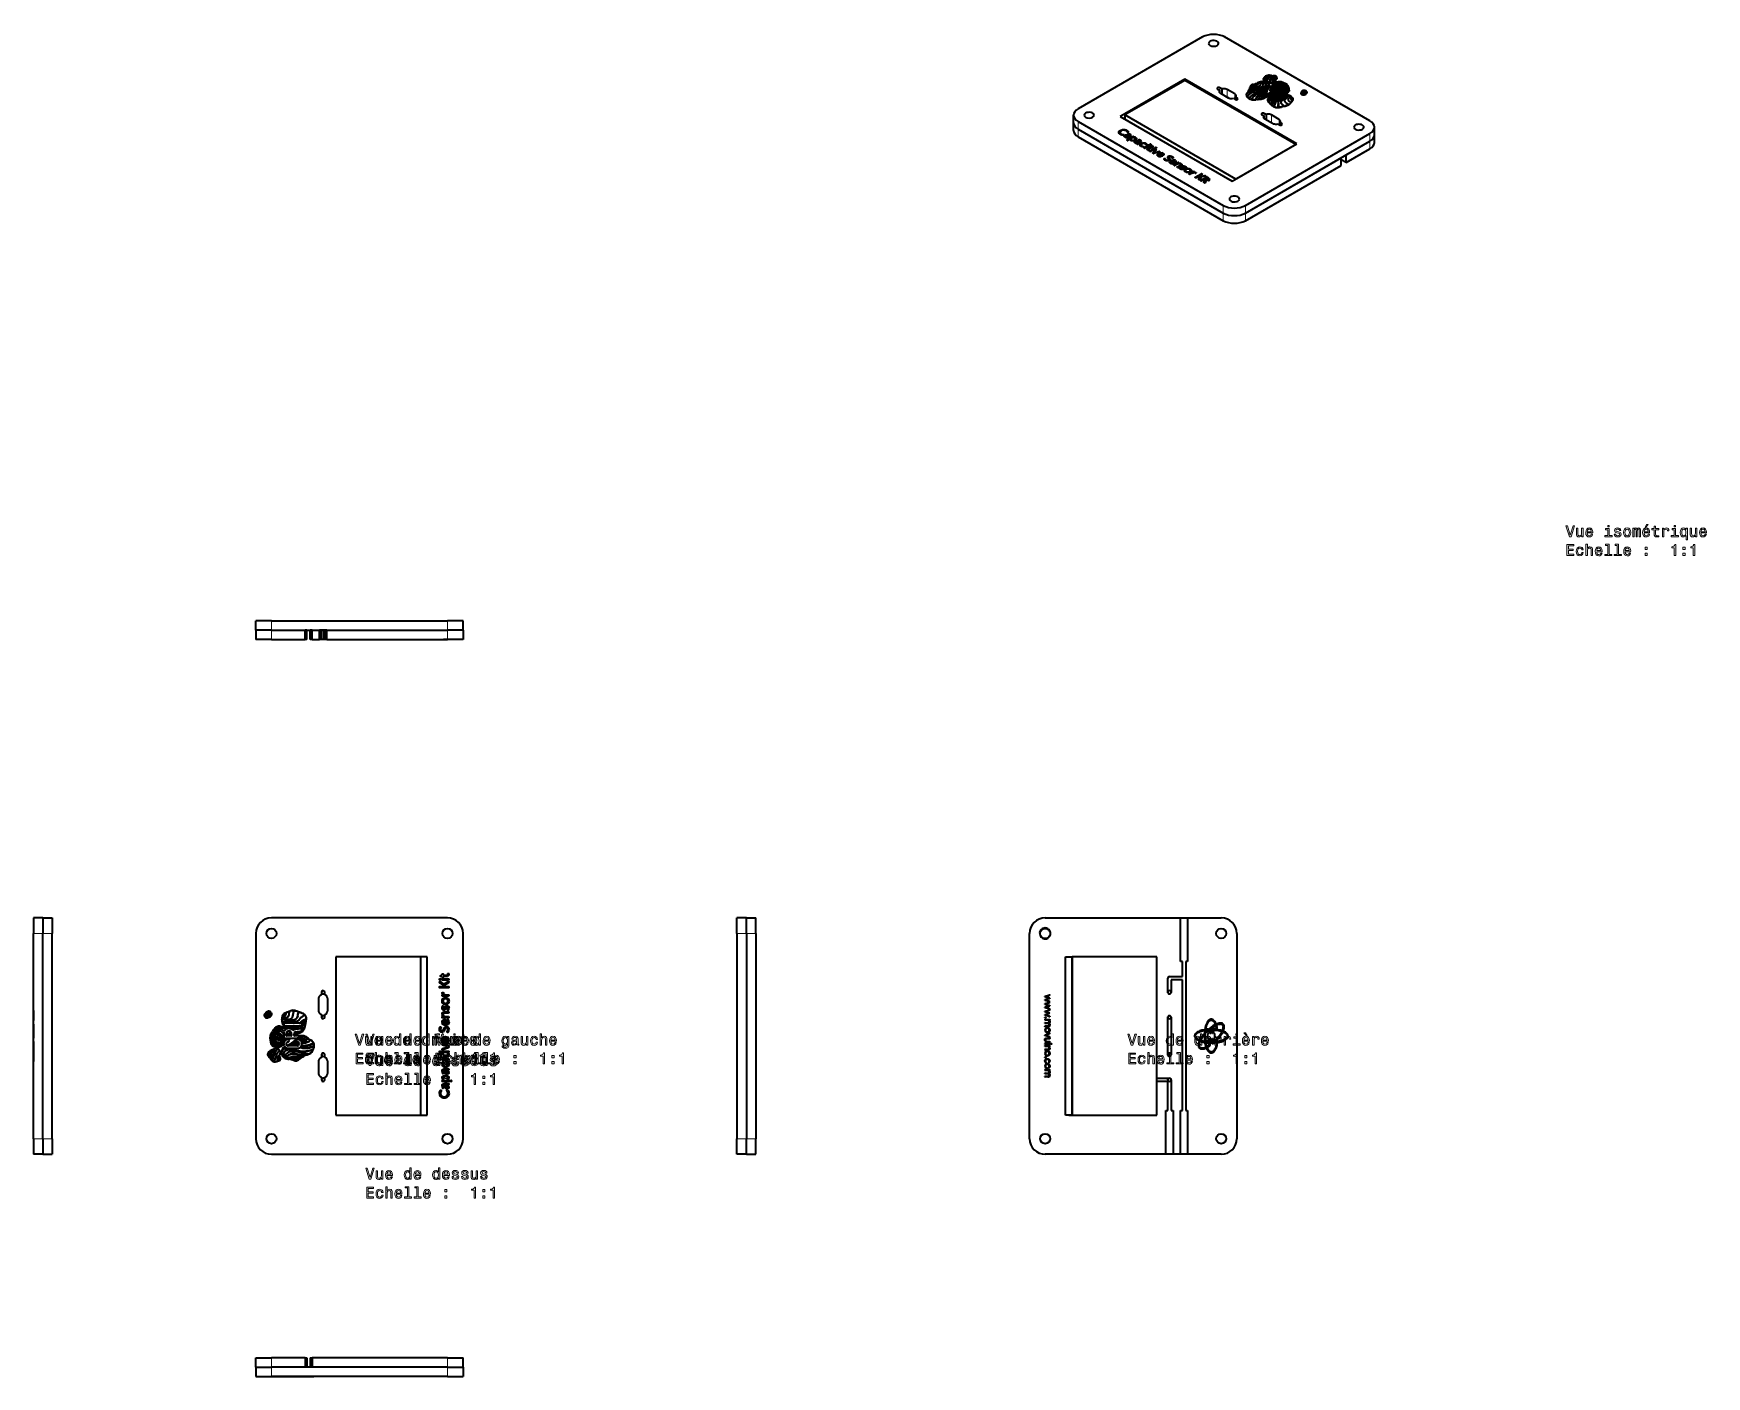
# Model space of a CAD drawing. Extents: x 321 to 857, y 218 to 648.
import ezdxf

# ---------------------------------------------------------------- set-up
doc = ezdxf.new("R2010")
doc.units = 0

msp = doc.modelspace()

# ---------------------------------------------------------------- linework, layer by layer
at = {"color": 7, "lineweight": 35}
for p, q in [((695.57, 647), (655.71, 623.98)), ((749.14, 620.15), (702.64, 647)), ((689.84, 633.47), (670.66, 622.4)), ((689.84, 633.07), (670.66, 622)), ((725.73, 612.75), (689.84, 633.47)), ((725.38, 612.55), (689.84, 633.07)), ((669.16, 621.54), (705.06, 600.81)), ((706.21, 601.48), (670.66, 622)), ((655.71, 619.9), (702.2, 593.05)), ((655.71, 617.45), (702.2, 590.6)), ((655.71, 617.45), (702.2, 590.6)), ((655.71, 615), (702.2, 588.15)), ((706.56, 601.68), (725.73, 612.75)), ((709.28, 593.05), (749.14, 616.07)), ((709.28, 590.6), (749.14, 613.62)), ((709.28, 590.6), (739.92, 608.29)), ((709.28, 588.15), (739.92, 605.84)), ((397.41, 460.01), (453.79, 460.01)), ((397.41, 457.01), (453.79, 457.01)), ((415.12, 457.01), (453.79, 457.01)), ((415.12, 454.01), (453.79, 454.01)), ((453.79, 364.84), (397.41, 364.84)), ((645.17, 364.84), (701.55, 364.84)), ((645.17, 364.84), (688.51, 364.84)), ((321.22, 294.08), (321.22, 359.84)), ((324.22, 294.08), (324.22, 359.84)), ((324.22, 294.08), (324.22, 359.84)), ((327.22, 294.08), (327.22, 359.84)), ((392.41, 359.84), (392.41, 294.08)), ((392.41, 359.84), (392.41, 294.08)), ((458.79, 294.08), (458.79, 359.84)), ((546.48, 359.84), (546.48, 294.08)), ((549.48, 359.84), (549.48, 294.08)), ((549.48, 359.84), (549.48, 294.08)), ((552.48, 359.84), (552.48, 294.08)), ((640.17, 294.08), (640.17, 359.84)), ((640.17, 294.08), (640.17, 359.84)), ((706.55, 359.84), (706.55, 294.08)), ((418.03, 352.35), (418.03, 301.58)), ((445.14, 352.35), (418.03, 352.35)), ((445.14, 352.35), (445.14, 301.58)), ((447.26, 301.58), (447.26, 352.35)), ((447.26, 301.58), (447.26, 352.35)), ((651.7, 301.58), (651.7, 352.35)), ((653.82, 352.35), (653.82, 301.58)), ((653.82, 301.58), (653.82, 352.34)), ((680.92, 352.34), (653.82, 352.34)), ((680.92, 313.45), (680.92, 352.34)), ((689.11, 303.08), (689.11, 344.96)), ((690.17, 344.96), (690.17, 303.08)), ((418.03, 301.58), (445.14, 301.58)), ((652.74, 301.58), (680.92, 301.58)), ((397.41, 289.08), (453.79, 289.08)), ((683.84, 289.08), (645.17, 289.08)), ((686.1, 289.08), (645.35, 289.08)), ((453.79, 220.89), (397.41, 220.89)), ((453.79, 223.89), (410.46, 223.89)), ((453.79, 220.89), (410.46, 220.89)), ((453.79, 217.89), (397.41, 217.89))]:
    msp.add_line(p, q, dxfattribs=at)
at = {"color": 7, "lineweight": 35, "ltscale": 0.010207}
for p, q in [((689.84, 633.47), (689.84, 633.07)), ((714.34, 632.61), (714.34, 632.2)), ((714.37, 632.66), (714.37, 632.26)), ((718.97, 634.49), (718.97, 634.08)), ((713.37, 629.45), (713.37, 629.04)), ((714.06, 629.14), (714.06, 628.73)), ((714.1, 629.01), (714.1, 628.6)), ((715.43, 628.95), (715.43, 628.54)), ((715.89, 628.25), (715.89, 627.84)), ((715.89, 628.16), (715.89, 627.76)), ((715.91, 628.82), (715.91, 628.41)), ((715.92, 628.88), (715.92, 628.47)), ((715.97, 628.52), (715.97, 628.11)), ((715.97, 628.42), (715.97, 628.01)), ((716.27, 631.12), (716.27, 630.71)), ((716.9, 631.18), (716.9, 630.77)), ((716.94, 631.41), (716.94, 631)), ((716.98, 631.17), (716.98, 630.77)), ((717.06, 631.17), (717.06, 630.76)), ((717.12, 627.28), (717.12, 626.88)), ((717.41, 630.38), (717.41, 629.97)), ((717.42, 627.51), (717.42, 627.1)), ((717.62, 629.38), (717.62, 628.97)), ((717.7, 630.98), (717.7, 630.57)), ((717.7, 626.86), (717.7, 626.46)), ((717.72, 631.29), (717.72, 630.88)), ((717.74, 631.37), (717.74, 630.97)), ((717.75, 631.4), (717.75, 630.99)), ((717.75, 631.39), (717.75, 630.99)), ((717.78, 631.07), (717.78, 630.66)), ((717.78, 630.94), (717.78, 630.53)), ((717.81, 627.81), (717.81, 627.4)), ((717.87, 630.88), (717.87, 630.47)), ((717.93, 628.02), (717.93, 627.61)), ((718, 630.77), (718, 630.36)), ((718.08, 630.68), (718.08, 630.27)), ((718.09, 630.66), (718.09, 630.26)), ((718.71, 630.01), (718.71, 629.6)), ((719.26, 628.47), (719.26, 628.06)), ((719.34, 630.04), (719.34, 629.63)), ((719.61, 627.24), (719.61, 626.83)), ((719.63, 628.64), (719.63, 628.23)), ((719.69, 628.69), (719.69, 628.28)), ((719.71, 627.3), (719.71, 626.89)), ((719.79, 628.84), (719.79, 628.43)), ((720.04, 629.64), (720.04, 629.23)), ((720.12, 629.59), (720.12, 629.19)), ((720.51, 629.2), (720.51, 628.79)), ((720.6, 627.81), (720.6, 627.4)), ((720.89, 627.98), (720.89, 627.57)), ((721.35, 628.24), (721.35, 627.84)), ((721.42, 628.28), (721.42, 627.87)), ((721.77, 628.45), (721.77, 628.05)), ((721.8, 628.53), (721.8, 628.13)), ((721.84, 628.46), (721.84, 628.05)), ((723.39, 628.17), (723.39, 627.76)), ((723.77, 627.75), (723.77, 627.34)), ((723.78, 628.02), (723.78, 627.61)), ((718.28, 626.47), (718.28, 626.06)), ((719.82, 625.98), (719.82, 625.57)), ((669.12, 616.4), (669.12, 615.99)), ((672.3, 615.45), (672.3, 615.05)), ((672.62, 614.24), (672.62, 613.83)), ((673.91, 613.59), (673.91, 613.18)), ((675.62, 613.54), (675.62, 613.13)), ((678.08, 611.33), (678.08, 610.92)), ((681.4, 609.2), (681.4, 608.8)), ((682.82, 609.37), (682.82, 608.97)), ((683.46, 608.05), (683.46, 607.64)), ((683.61, 607.98), (683.61, 607.57)), ((684.58, 608.76), (684.58, 608.35)), ((684.78, 608.44), (684.78, 608.04)), ((689.12, 605.62), (689.12, 605.21)), ((690.05, 604.67), (690.05, 604.26)), ((691.62, 604.21), (691.62, 603.81)), ((694.69, 602.23), (694.69, 601.82)), ((694.95, 602.38), (694.95, 601.97)), ((696.19, 600.88), (696.19, 600.47))]:
    msp.add_line(p, q, dxfattribs=at)
at = {"color": 7, "lineweight": 35, "ltscale": 0.002394}
msp.add_line((713, 632.16), (713, 632.07), dxfattribs=at)
at = {"color": 7, "lineweight": 35, "ltscale": 0.001802}
msp.add_line((713.12, 632.26), (713.05, 632.23), dxfattribs=at)
at = {"color": 7, "lineweight": 13, "ltscale": 0.002834}
msp.add_line((713.05, 632.23), (713.05, 632.12), dxfattribs=at)
at = {"color": 7, "lineweight": 13, "ltscale": 0.001706}
msp.add_line((713.12, 632.26), (713.12, 632.19), dxfattribs=at)
at = {"color": 7, "lineweight": 35, "ltscale": 0.000675263}
msp.add_line((713.14, 632.22), (713.16, 632.23), dxfattribs=at)
at = {"color": 7, "lineweight": 35, "ltscale": 0.002907}
msp.add_line((713.8, 632.47), (713.8, 632.35), dxfattribs=at)
at = {"color": 7, "lineweight": 35, "ltscale": 0.001481}
msp.add_line((713.89, 632.55), (713.83, 632.53), dxfattribs=at)
at = {"color": 7, "lineweight": 13, "ltscale": 0.003496}
msp.add_line((713.83, 632.53), (713.83, 632.39), dxfattribs=at)
at = {"color": 7, "lineweight": 35, "ltscale": 0.002023}
msp.add_line((713.89, 632.55), (713.89, 632.47), dxfattribs=at)
at = {"color": 7, "lineweight": 35, "ltscale": 0.00024905}
msp.add_line((713.92, 632.51), (713.93, 632.51), dxfattribs=at)
at = {"color": 7, "lineweight": 35, "ltscale": 0.00316}
msp.add_line((714.34, 632.2), (714.33, 632.08), dxfattribs=at)
at = {"color": 7, "lineweight": 35, "ltscale": 0.000761415}
msp.add_line((714.37, 632.26), (714.34, 632.25), dxfattribs=at)
at = {"color": 7, "lineweight": 35, "ltscale": 0.000994884}
msp.add_line((714.4, 632.67), (714.37, 632.66), dxfattribs=at)
at = {"color": 7, "lineweight": 13, "ltscale": 0.004605}
msp.add_line((714.4, 632.67), (714.4, 632.49), dxfattribs=at)
at = {"color": 7, "lineweight": 35, "ltscale": 0.000331126}
msp.add_line((714.41, 632.63), (714.43, 632.63), dxfattribs=at)
at = {"color": 7, "lineweight": 35, "ltscale": 0.001001}
msp.add_line((714.64, 632.7), (714.6, 632.7), dxfattribs=at)
at = {"color": 7, "lineweight": 35, "ltscale": 0.001132}
for p, q in [((714.6, 632.7), (714.6, 632.65)), ((713.36, 627.04), (713.36, 626.99)), ((713.4, 627.04), (713.4, 627))]:
    msp.add_line(p, q, dxfattribs=at)
at = {"color": 7, "lineweight": 35, "ltscale": 0.002354}
for p, q in [((714.64, 632.7), (714.64, 632.61)), ((716.78, 626.11), (716.78, 626.02))]:
    msp.add_line(p, q, dxfattribs=at)
at = {"color": 7, "lineweight": 35, "ltscale": 0.003267}
for p, q in [((714.69, 632.66), (714.69, 632.53)), ((400.23, 320.05), (400.18, 320.17))]:
    msp.add_line(p, q, dxfattribs=at)
at = {"color": 7, "lineweight": 35, "ltscale": 0.000136785}
msp.add_line((714.88, 632.67), (714.89, 632.67), dxfattribs=at)
at = {"color": 7, "lineweight": 35, "ltscale": 0.000844175}
msp.add_line((714.89, 632.67), (714.92, 632.67), dxfattribs=at)
at = {"color": 7, "lineweight": 35, "ltscale": 0.000505075}
msp.add_line((714.92, 632.71), (714.9, 632.71), dxfattribs=at)
at = {"color": 7, "lineweight": 13, "ltscale": 0.00118}
for p, q in [((714.9, 632.71), (714.9, 632.67)), ((727.69, 628.82), (727.69, 628.78))]:
    msp.add_line(p, q, dxfattribs=at)
at = {"color": 7, "lineweight": 35, "ltscale": 5.09972e-05}
msp.add_line((714.92, 632.71), (714.92, 632.71), dxfattribs=at)
at = {"color": 7, "lineweight": 35, "ltscale": 0.000536732}
msp.add_line((714.94, 632.71), (714.92, 632.71), dxfattribs=at)
at = {"color": 7, "lineweight": 35, "ltscale": 0.001166}
msp.add_line((714.92, 632.71), (714.92, 632.67), dxfattribs=at)
at = {"color": 7, "lineweight": 35, "ltscale": 0.001172}
for p, q in [((714.92, 632.71), (714.92, 632.67)), ((720.34, 628.43), (720.34, 628.39)), ((396.18, 321.14), (396.18, 321.09))]:
    msp.add_line(p, q, dxfattribs=at)
at = {"color": 7, "lineweight": 35, "ltscale": 0.001582}
msp.add_line((714.94, 632.71), (714.94, 632.65), dxfattribs=at)
at = {"color": 7, "lineweight": 35, "ltscale": 0.001972}
msp.add_line((715.06, 633.74), (715.02, 633.68), dxfattribs=at)
at = {"color": 7, "lineweight": 35, "ltscale": 0.006575}
msp.add_line((715.02, 633.68), (715.02, 633.41), dxfattribs=at)
at = {"color": 7, "lineweight": 35, "ltscale": 0.001753}
for p, q in [((715.02, 632.67), (715.02, 632.6)), ((719.33, 633.65), (719.36, 633.72))]:
    msp.add_line(p, q, dxfattribs=at)
at = {"color": 7, "lineweight": 13, "ltscale": 0.004626}
msp.add_line((715.06, 633.74), (715.06, 633.56), dxfattribs=at)
at = {"color": 7, "lineweight": 35, "ltscale": 0.003764}
msp.add_line((715.06, 633.52), (715.06, 633.37), dxfattribs=at)
at = {"color": 7, "lineweight": 13, "ltscale": 0.002219}
msp.add_line((715.08, 633.44), (715.08, 633.36), dxfattribs=at)
at = {"color": 7, "lineweight": 35, "ltscale": 0.001204}
for p, q in [((715.11, 633.69), (715.13, 633.73)), ((698.22, 325.19), (698.22, 325.14))]:
    msp.add_line(p, q, dxfattribs=at)
at = {"color": 7, "lineweight": 35, "ltscale": 0.0017}
msp.add_line((715.11, 633.69), (715.11, 633.62), dxfattribs=at)
at = {"color": 7, "lineweight": 13, "ltscale": 0.002792}
msp.add_line((715.25, 634.02), (715.25, 633.91), dxfattribs=at)
at = {"color": 7, "lineweight": 35, "ltscale": 0.003669}
msp.add_line((715.34, 633.24), (715.48, 633.2), dxfattribs=at)
at = {"color": 7, "lineweight": 35, "ltscale": 0.000991822}
msp.add_line((715.38, 634.17), (715.36, 634.14), dxfattribs=at)
at = {"color": 7, "lineweight": 35, "ltscale": 0.002316}
msp.add_line((715.36, 634.14), (715.36, 634.05), dxfattribs=at)
at = {"color": 7, "lineweight": 35, "ltscale": 0.001978}
msp.add_line((715.45, 633.26), (715.37, 633.28), dxfattribs=at)
at = {"color": 7, "lineweight": 13, "ltscale": 0.001239}
for p, q in [((715.37, 633.28), (715.37, 633.23)), ((719.03, 632.24), (719.03, 632.19))]:
    msp.add_line(p, q, dxfattribs=at)
at = {"color": 7, "lineweight": 13, "ltscale": 0.002245}
msp.add_line((715.38, 634.17), (715.38, 634.08), dxfattribs=at)
at = {"color": 7, "lineweight": 35, "ltscale": 0.000105826}
msp.add_line((715.45, 634.14), (715.45, 634.15), dxfattribs=at)
at = {"color": 7, "lineweight": 35, "ltscale": 0.003517}
msp.add_line((715.45, 634.14), (715.45, 634), dxfattribs=at)
at = {"color": 7, "lineweight": 35, "ltscale": 0.001239}
msp.add_line((715.45, 633.26), (715.45, 633.21), dxfattribs=at)
at = {"color": 7, "lineweight": 35, "ltscale": 0.00311}
msp.add_line((715.48, 633.2), (715.6, 633.17), dxfattribs=at)
at = {"color": 7, "lineweight": 35, "ltscale": 0.002348}
msp.add_line((715.63, 633.21), (715.54, 633.24), dxfattribs=at)
at = {"color": 7, "lineweight": 35, "ltscale": 0.001199}
for p, q in [((715.54, 633.24), (715.54, 633.19)), ((709.85, 629.11), (709.82, 629.07)), ((719.47, 624.42), (719.47, 624.37))]:
    msp.add_line(p, q, dxfattribs=at)
at = {"color": 7, "lineweight": 35, "ltscale": 0.001193}
for p, q in [((715.63, 633.21), (715.63, 633.17)), ((718.12, 630.13), (718.12, 630.08)), ((720.1, 628.26), (720.14, 628.29))]:
    msp.add_line(p, q, dxfattribs=at)
at = {"color": 7, "lineweight": 13, "ltscale": 0.001917}
msp.add_line((715.88, 633.66), (715.88, 633.58), dxfattribs=at)
at = {"color": 7, "lineweight": 35, "ltscale": 0.002563}
msp.add_line((716.03, 632.45), (716.12, 632.41), dxfattribs=at)
at = {"color": 7, "lineweight": 35, "ltscale": 0.001064}
msp.add_line((716.11, 634.6), (716.07, 634.58), dxfattribs=at)
at = {"color": 7, "lineweight": 35, "ltscale": 0.003853}
msp.add_line((716.07, 634.58), (716.07, 634.43), dxfattribs=at)
at = {"color": 7, "lineweight": 35, "ltscale": 0.001038}
msp.add_line((716.07, 634.53), (716.07, 634.49), dxfattribs=at)
at = {"color": 7, "lineweight": 35, "ltscale": 0.002026}
msp.add_line((716.07, 634.53), (716.07, 634.45), dxfattribs=at)
at = {"color": 7, "lineweight": 35, "ltscale": 0.002598}
msp.add_line((716.17, 632.44), (716.07, 632.49), dxfattribs=at)
at = {"color": 7, "lineweight": 35, "ltscale": 0.001437}
msp.add_line((716.07, 632.49), (716.07, 632.43), dxfattribs=at)
at = {"color": 7, "lineweight": 35, "ltscale": 0.008353}
for p, q in [((716.11, 634.6), (716.11, 634.26)), ((717.26, 625.64), (717.01, 625.88))]:
    msp.add_line(p, q, dxfattribs=at)
at = {"color": 7, "lineweight": 35, "ltscale": 0.000140265}
msp.add_line((716.12, 632.41), (716.12, 632.4), dxfattribs=at)
at = {"color": 7, "lineweight": 35, "ltscale": 9.21737e-05}
msp.add_line((716.14, 634.56), (716.15, 634.56), dxfattribs=at)
at = {"color": 7, "lineweight": 35, "ltscale": 0.00739}
msp.add_line((716.14, 634.49), (716.14, 634.19), dxfattribs=at)
at = {"color": 7, "lineweight": 35, "ltscale": 0.000906822}
msp.add_line((716.15, 632.98), (716.18, 632.95), dxfattribs=at)
at = {"color": 7, "lineweight": 35, "ltscale": 0.002022}
for p, q in [((716.17, 632.44), (716.17, 632.36)), ((728.01, 629.54), (727.94, 629.59))]:
    msp.add_line(p, q, dxfattribs=at)
at = {"color": 7, "lineweight": 35, "ltscale": 0.001094}
msp.add_line((716.18, 632.95), (716.22, 632.92), dxfattribs=at)
at = {"color": 7, "lineweight": 35, "ltscale": 0.00153}
msp.add_line((716.2, 633.08), (716.2, 633.02), dxfattribs=at)
at = {"color": 7, "lineweight": 35, "ltscale": 0.003416}
msp.add_line((716.2, 633.08), (716.2, 632.94), dxfattribs=at)
at = {"color": 7, "lineweight": 35, "ltscale": 0.001807}
msp.add_line((716.2, 633.02), (716.2, 632.94), dxfattribs=at)
at = {"color": 7, "lineweight": 35, "ltscale": 0.000508795}
msp.add_line((716.28, 632.95), (716.27, 632.96), dxfattribs=at)
at = {"color": 7, "lineweight": 35, "ltscale": 0.002303}
for p, q in [((716.27, 632.96), (716.27, 632.87)), ((408.86, 321.03), (408.77, 321))]:
    msp.add_line(p, q, dxfattribs=at)
at = {"color": 7, "lineweight": 35, "ltscale": 0.002435}
msp.add_line((716.28, 632.95), (716.28, 632.85), dxfattribs=at)
at = {"color": 7, "lineweight": 35, "ltscale": 0.002251}
for p, q in [((716.33, 632.28), (716.33, 632.19)), ((672.01, 615.28), (672.09, 615.24))]:
    msp.add_line(p, q, dxfattribs=at)
at = {"color": 7, "lineweight": 13, "ltscale": 0.001907}
msp.add_line((716.56, 632.6), (716.56, 632.52), dxfattribs=at)
at = {"color": 7, "lineweight": 35, "ltscale": 0.002074}
for p, q in [((716.61, 632.15), (716.61, 632.06)), ((321.22, 332.01), (321.22, 331.93))]:
    msp.add_line(p, q, dxfattribs=at)
at = {"color": 7, "lineweight": 35, "ltscale": 0.000212097}
msp.add_line((716.79, 634.67), (716.79, 634.66), dxfattribs=at)
at = {"color": 7, "lineweight": 35, "ltscale": 0.000962928}
msp.add_line((716.85, 634.71), (716.81, 634.71), dxfattribs=at)
at = {"color": 7, "lineweight": 35, "ltscale": 0.005893}
msp.add_line((716.81, 634.71), (716.81, 634.48), dxfattribs=at)
at = {"color": 7, "lineweight": 35, "ltscale": 0.001023}
msp.add_line((716.89, 634.71), (716.85, 634.71), dxfattribs=at)
at = {"color": 7, "lineweight": 35, "ltscale": 0.008966}
msp.add_line((716.85, 634.71), (716.85, 634.35), dxfattribs=at)
at = {"color": 7, "lineweight": 35, "ltscale": 0.000433481}
msp.add_line((716.86, 634.67), (716.88, 634.67), dxfattribs=at)
at = {"color": 7, "lineweight": 35, "ltscale": 0.000164795}
msp.add_line((716.86, 634.66), (716.86, 634.67), dxfattribs=at)
at = {"color": 7, "lineweight": 35, "ltscale": 0.008746}
msp.add_line((716.86, 634.66), (716.86, 634.31), dxfattribs=at)
at = {"color": 7, "lineweight": 35, "ltscale": 0.001118}
msp.add_line((716.89, 634.71), (716.89, 634.67), dxfattribs=at)
at = {"color": 7, "lineweight": 35, "ltscale": 0.001702}
msp.add_line((717.08, 632.34), (717.15, 632.33), dxfattribs=at)
at = {"color": 7, "lineweight": 35, "ltscale": 0.000949701}
msp.add_line((717.14, 632.38), (717.1, 632.38), dxfattribs=at)
at = {"color": 7, "lineweight": 13, "ltscale": 0.001151}
msp.add_line((717.1, 632.38), (717.1, 632.33), dxfattribs=at)
at = {"color": 7, "lineweight": 35, "ltscale": 0.001149}
msp.add_line((717.14, 632.38), (717.14, 632.33), dxfattribs=at)
at = {"color": 7, "lineweight": 35, "ltscale": 0.000931551}
msp.add_line((717.15, 632.33), (717.19, 632.32), dxfattribs=at)
at = {"color": 7, "lineweight": 35, "ltscale": 0.007494}
msp.add_line((717.19, 632.62), (717.19, 632.32), dxfattribs=at)
at = {"color": 7, "lineweight": 35, "ltscale": 0.001135}
for p, q in [((717.22, 632.37), (717.22, 632.32)), ((713.49, 627.05), (713.49, 627.01))]:
    msp.add_line(p, q, dxfattribs=at)
at = {"color": 7, "lineweight": 35, "ltscale": 0.002944}
msp.add_line((717.32, 634.62), (717.43, 634.6), dxfattribs=at)
at = {"color": 7, "lineweight": 35, "ltscale": 0.002914}
msp.add_line((717.45, 634.64), (717.34, 634.66), dxfattribs=at)
at = {"color": 7, "lineweight": 13, "ltscale": 0.001152}
msp.add_line((717.34, 634.66), (717.34, 634.61), dxfattribs=at)
at = {"color": 7, "lineweight": 35, "ltscale": 2.61188e-05}
msp.add_line((717.43, 634.6), (717.44, 634.6), dxfattribs=at)
at = {"color": 7, "lineweight": 35, "ltscale": 0.000979915}
msp.add_line((717.49, 634.64), (717.45, 634.64), dxfattribs=at)
at = {"color": 7, "lineweight": 35, "ltscale": 0.003603}
msp.add_line((717.45, 634.64), (717.45, 634.5), dxfattribs=at)
at = {"color": 7, "lineweight": 35, "ltscale": 0.00348}
msp.add_line((717.63, 634.62), (717.49, 634.64), dxfattribs=at)
at = {"color": 7, "lineweight": 13, "ltscale": 0.007141}
msp.add_line((717.49, 634.64), (717.49, 634.35), dxfattribs=at)
at = {"color": 7, "lineweight": 35, "ltscale": 0.002556}
for p, q in [((717.52, 634.59), (717.62, 634.57)), ((717.87, 630.88), (717.94, 630.95))]:
    msp.add_line(p, q, dxfattribs=at)
at = {"color": 7, "lineweight": 35, "ltscale": 0.007637}
msp.add_line((717.52, 634.59), (717.52, 634.28), dxfattribs=at)
at = {"color": 7, "lineweight": 13, "ltscale": 0.001126}
msp.add_line((717.63, 634.62), (717.63, 634.57), dxfattribs=at)
at = {"color": 7, "lineweight": 13, "ltscale": 0.001115}
for p, q in [((717.7, 632.34), (717.7, 632.29)), ((720, 630.07), (720, 630.03))]:
    msp.add_line(p, q, dxfattribs=at)
at = {"color": 7, "lineweight": 35, "ltscale": 0.001147}
msp.add_line((718.09, 632.36), (718.09, 632.31), dxfattribs=at)
at = {"color": 7, "lineweight": 35, "ltscale": 0.002552}
msp.add_line((718.22, 634.59), (718.11, 634.59), dxfattribs=at)
at = {"color": 7, "lineweight": 13, "ltscale": 0.001112}
for p, q in [((718.11, 634.59), (718.11, 634.55)), ((720.31, 629.64), (720.31, 629.6))]:
    msp.add_line(p, q, dxfattribs=at)
at = {"color": 7, "lineweight": 35, "ltscale": 0.00145}
for p, q in [((718.11, 634.55), (718.17, 634.55)), ((713.33, 628.92), (713.33, 628.86)), ((404.69, 327.85), (404.74, 327.82))]:
    msp.add_line(p, q, dxfattribs=at)
at = {"color": 7, "lineweight": 35, "ltscale": 0.001}
msp.add_line((718.12, 632.32), (718.16, 632.32), dxfattribs=at)
at = {"color": 7, "lineweight": 35, "ltscale": 0.000416364}
msp.add_line((718.18, 632.38), (718.16, 632.38), dxfattribs=at)
at = {"color": 7, "lineweight": 35, "ltscale": 0.001222}
msp.add_line((718.16, 632.38), (718.16, 632.33), dxfattribs=at)
at = {"color": 7, "lineweight": 35, "ltscale": 0.001521}
msp.add_line((718.16, 632.32), (718.21, 632.34), dxfattribs=at)
at = {"color": 7, "lineweight": 35, "ltscale": 0.001227}
msp.add_line((718.18, 632.38), (718.18, 632.33), dxfattribs=at)
at = {"color": 7, "lineweight": 35, "ltscale": 0.004897}
msp.add_line((718.41, 634.58), (718.22, 634.59), dxfattribs=at)
at = {"color": 7, "lineweight": 13, "ltscale": 0.006424}
msp.add_line((718.22, 634.59), (718.22, 634.33), dxfattribs=at)
at = {"color": 7, "lineweight": 35, "ltscale": 0.003957}
msp.add_line((718.25, 634.54), (718.4, 634.54), dxfattribs=at)
at = {"color": 7, "lineweight": 35, "ltscale": 0.007425}
msp.add_line((718.25, 634.54), (718.25, 634.25), dxfattribs=at)
at = {"color": 7, "lineweight": 13, "ltscale": 0.001114}
for p, q in [((718.41, 634.58), (718.41, 634.54)), ((720.74, 629.25), (720.74, 629.2))]:
    msp.add_line(p, q, dxfattribs=at)
at = {"color": 7, "lineweight": 13, "ltscale": 0.002248}
msp.add_line((718.48, 632.58), (718.48, 632.49), dxfattribs=at)
at = {"color": 7, "lineweight": 35, "ltscale": 0.002792}
for p, q in [((718.73, 632.91), (718.73, 632.8)), ((716.76, 626.04), (716.84, 625.96))]:
    msp.add_line(p, q, dxfattribs=at)
at = {"color": 7, "lineweight": 35, "ltscale": 0.007972}
msp.add_line((718.96, 633.21), (718.77, 632.96), dxfattribs=at)
at = {"color": 7, "lineweight": 35, "ltscale": 0.002797}
for p, q in [((718.77, 632.96), (718.77, 632.85)), ((710, 629.3), (709.93, 629.21))]:
    msp.add_line(p, q, dxfattribs=at)
at = {"color": 7, "lineweight": 35, "ltscale": 0.000687562}
msp.add_line((718.8, 632.89), (718.82, 632.92), dxfattribs=at)
at = {"color": 7, "lineweight": 35, "ltscale": 0.008691}
msp.add_line((718.82, 632.92), (719.03, 633.19), dxfattribs=at)
at = {"color": 7, "lineweight": 35, "ltscale": 0.001983}
msp.add_line((718.9, 634.46), (718.89, 634.38), dxfattribs=at)
at = {"color": 7, "lineweight": 35, "ltscale": 0.000130371}
msp.add_line((718.89, 634.46), (718.9, 634.46), dxfattribs=at)
at = {"color": 7, "lineweight": 35, "ltscale": 0.003955}
msp.add_line((718.9, 634.46), (718.9, 634.3), dxfattribs=at)
at = {"color": 7, "lineweight": 35, "ltscale": 0.001004}
for p, q in [((718.97, 634.49), (718.93, 634.5)), ((409.24, 326.12), (409.28, 326.1))]:
    msp.add_line(p, q, dxfattribs=at)
at = {"color": 7, "lineweight": 35, "ltscale": 0.00919}
msp.add_line((718.93, 634.5), (718.93, 634.13), dxfattribs=at)
at = {"color": 7, "lineweight": 35, "ltscale": 0.000564884}
msp.add_line((718.97, 634.08), (718.95, 634.09), dxfattribs=at)
at = {"color": 7, "lineweight": 35, "ltscale": 0.000142529}
msp.add_line((718.96, 633.22), (718.96, 633.21), dxfattribs=at)
at = {"color": 7, "lineweight": 35, "ltscale": 0.002782}
msp.add_line((718.96, 633.22), (718.96, 633.11), dxfattribs=at)
at = {"color": 7, "lineweight": 13, "ltscale": 0.002783}
msp.add_line((718.96, 633.21), (718.96, 633.1), dxfattribs=at)
at = {"color": 7, "lineweight": 35, "ltscale": 0.001413}
for p, q in [((718.97, 634.43), (719.02, 634.4)), ((718.57, 628.85), (718.57, 628.8))]:
    msp.add_line(p, q, dxfattribs=at)
at = {"color": 7, "lineweight": 35, "ltscale": 0.001108}
for p, q in [((718.97, 634.38), (718.97, 634.43)), ((396.61, 332.99), (396.65, 333.01))]:
    msp.add_line(p, q, dxfattribs=at)
at = {"color": 7, "lineweight": 35, "ltscale": 0.008835}
msp.add_line((718.97, 634.38), (718.97, 634.03), dxfattribs=at)
at = {"color": 7, "lineweight": 35, "ltscale": 0.00278}
msp.add_line((719, 633.27), (719, 633.16), dxfattribs=at)
at = {"color": 7, "lineweight": 35, "ltscale": 0.000898174}
msp.add_line((719.02, 634.4), (719.05, 634.38), dxfattribs=at)
at = {"color": 7, "lineweight": 35, "ltscale": 0.00168}
for p, q in [((719.03, 633.19), (719.07, 633.25)), ((710.46, 627.29), (710.46, 627.22))]:
    msp.add_line(p, q, dxfattribs=at)
at = {"color": 7, "lineweight": 35, "ltscale": 5.41848e-05}
msp.add_line((719.08, 634.43), (719.08, 634.43), dxfattribs=at)
at = {"color": 7, "lineweight": 35, "ltscale": 0.000941358}
msp.add_line((719.11, 634.41), (719.08, 634.43), dxfattribs=at)
at = {"color": 7, "lineweight": 35, "ltscale": 0.001668}
msp.add_line((719.08, 634.43), (719.08, 634.37), dxfattribs=at)
at = {"color": 7, "lineweight": 13, "ltscale": 0.001665}
msp.add_line((719.08, 634.43), (719.08, 634.37), dxfattribs=at)
at = {"color": 7, "lineweight": 13, "ltscale": 0.001791}
msp.add_line((719.11, 634.41), (719.11, 634.34), dxfattribs=at)
at = {"color": 7, "lineweight": 35, "ltscale": 0.000403332}
msp.add_line((719.25, 633.65), (719.24, 633.63), dxfattribs=at)
at = {"color": 7, "lineweight": 13, "ltscale": 0.00361}
msp.add_line((719.24, 633.63), (719.24, 633.49), dxfattribs=at)
at = {"color": 7, "lineweight": 35, "ltscale": 0.003694}
msp.add_line((719.25, 633.65), (719.25, 633.5), dxfattribs=at)
at = {"color": 7, "lineweight": 35, "ltscale": 0.000266994}
msp.add_line((719.28, 633.73), (719.28, 633.72), dxfattribs=at)
at = {"color": 7, "lineweight": 13, "ltscale": 0.004352}
msp.add_line((719.28, 633.73), (719.28, 633.55), dxfattribs=at)
at = {"color": 7, "lineweight": 35, "ltscale": 0.004265}
msp.add_line((719.28, 633.72), (719.28, 633.55), dxfattribs=at)
at = {"color": 7, "lineweight": 35, "ltscale": 0.007709}
msp.add_line((719.31, 633.92), (719.31, 633.62), dxfattribs=at)
at = {"color": 7, "lineweight": 35, "ltscale": 0.001229}
msp.add_line((719.34, 633.75), (719.31, 633.8), dxfattribs=at)
at = {"color": 7, "lineweight": 35, "ltscale": 0.000842867}
msp.add_line((719.32, 633.62), (719.33, 633.65), dxfattribs=at)
at = {"color": 7, "lineweight": 13, "ltscale": 0.010207}
for p, q in [((719.34, 634.16), (719.34, 633.75)), ((715.09, 628.9), (715.09, 628.49)), ((715.89, 628.62), (715.89, 628.21)), ((715.89, 628.27), (715.89, 627.86)), ((715.92, 628.9), (715.92, 628.49)), ((716.93, 627.14), (716.93, 626.73)), ((717.73, 631.35), (717.73, 630.94)), ((718.33, 628.58), (718.33, 628.17)), ((718.77, 628.44), (718.77, 628.03)), ((719.34, 630.04), (719.34, 629.64)), ((719.55, 628.58), (719.55, 628.17)), ((721.63, 628.4), (721.63, 628)), ((721.78, 628.58), (721.78, 628.17)), ((724.05, 627.6), (724.05, 627.19)), ((728.86, 629.63), (728.86, 629.22)), ((717.73, 626.72), (717.73, 626.32)), ((717.74, 626.67), (717.74, 626.26)), ((718.84, 625.95), (718.84, 625.55)), ((719.87, 625.57), (719.87, 625.16)), ((669.19, 617.07), (669.19, 616.66)), ((672.01, 615.28), (672.01, 614.88)), ((672.4, 615.77), (672.4, 615.36)), ((673.27, 615.12), (673.27, 614.71)), ((674.18, 614.75), (674.18, 614.34)), ((675.33, 613.37), (675.33, 612.96)), ((675.72, 613.85), (675.72, 613.45)), ((677.43, 612.87), (677.43, 612.46)), ((678.94, 611.94), (678.94, 611.53)), ((680.45, 610.95), (680.45, 610.55)), ((681.35, 609.69), (681.35, 609.28)), ((684.69, 607.73), (684.69, 607.32)), ((684.78, 608.44), (684.78, 608.03)), ((686.88, 607.41), (686.88, 607)), ((687.72, 606.77), (687.72, 606.37)), ((688.71, 606.36), (688.71, 605.95)), ((689.52, 605.07), (689.52, 604.67)), ((697.04, 601.49), (697.04, 601.08))]:
    msp.add_line(p, q, dxfattribs=at)
at = {"color": 7, "lineweight": 35, "ltscale": 0.001148}
msp.add_line((719.36, 633.71), (719.34, 633.75), dxfattribs=at)
at = {"color": 7, "lineweight": 35, "ltscale": 0.001404}
msp.add_line((720.17, 632.6), (720.17, 632.54), dxfattribs=at)
at = {"color": 7, "lineweight": 35, "ltscale": 0.001276}
for p, q in [((720.33, 632.65), (720.28, 632.65)), ((397.47, 324.15), (397.51, 324.12))]:
    msp.add_line(p, q, dxfattribs=at)
at = {"color": 7, "lineweight": 35, "ltscale": 0.001357}
msp.add_line((720.28, 632.65), (720.28, 632.6), dxfattribs=at)
at = {"color": 7, "lineweight": 35, "ltscale": 0.000762994}
msp.add_line((720.3, 632.61), (720.33, 632.61), dxfattribs=at)
at = {"color": 7, "lineweight": 35, "ltscale": 0.001111}
msp.add_line((720.33, 632.65), (720.33, 632.61), dxfattribs=at)
at = {"color": 7, "lineweight": 35, "ltscale": 0.001703}
msp.add_line((720.57, 632.59), (720.57, 632.52), dxfattribs=at)
at = {"color": 7, "lineweight": 35, "ltscale": 0.000752722}
msp.add_line((720.65, 632.57), (720.68, 632.57), dxfattribs=at)
at = {"color": 7, "lineweight": 35, "ltscale": 0.000998686}
msp.add_line((720.71, 632.61), (720.67, 632.62), dxfattribs=at)
at = {"color": 7, "lineweight": 35, "ltscale": 0.001183}
for p, q in [((720.67, 632.62), (720.67, 632.57)), ((395.92, 332.79), (395.96, 332.8))]:
    msp.add_line(p, q, dxfattribs=at)
at = {"color": 7, "lineweight": 13, "ltscale": 0.001189}
for p, q in [((720.71, 632.61), (720.71, 632.56)), ((719.31, 632.05), (719.31, 632)), ((719.91, 631.11), (719.91, 631.07))]:
    msp.add_line(p, q, dxfattribs=at)
at = {"color": 7, "lineweight": 35, "ltscale": 0.001526}
msp.add_line((721.08, 632.43), (721.08, 632.37), dxfattribs=at)
at = {"color": 7, "lineweight": 13, "ltscale": 0.001416}
msp.add_line((721.16, 632.45), (721.16, 632.4), dxfattribs=at)
at = {"color": 7, "lineweight": 35, "ltscale": 0.001932}
msp.add_line((721.41, 632.28), (721.41, 632.2), dxfattribs=at)
at = {"color": 7, "lineweight": 35, "ltscale": 0.000229846}
msp.add_line((721.47, 632.25), (721.48, 632.25), dxfattribs=at)
at = {"color": 7, "lineweight": 35, "ltscale": 0.005451}
msp.add_line((721.48, 632.25), (721.67, 632.15), dxfattribs=at)
at = {"color": 7, "lineweight": 35, "ltscale": 0.000582784}
msp.add_line((721.52, 632.29), (721.5, 632.3), dxfattribs=at)
at = {"color": 7, "lineweight": 35, "ltscale": 0.001466}
msp.add_line((721.5, 632.3), (721.5, 632.24), dxfattribs=at)
at = {"color": 7, "lineweight": 35, "ltscale": 0.000139691}
msp.add_line((721.52, 632.28), (721.52, 632.29), dxfattribs=at)
at = {"color": 7, "lineweight": 35, "ltscale": 0.001453}
for p, q in [((721.52, 632.29), (721.52, 632.23)), ((401.51, 217.89), (401.57, 217.89))]:
    msp.add_line(p, q, dxfattribs=at)
at = {"color": 7, "lineweight": 35, "ltscale": 0.01215}
msp.add_line((721.96, 632.07), (721.52, 632.28), dxfattribs=at)
at = {"color": 7, "lineweight": 35, "ltscale": 0.001465}
msp.add_line((721.52, 632.28), (721.52, 632.23), dxfattribs=at)
at = {"color": 7, "lineweight": 35, "ltscale": 0.00285}
msp.add_line((721.67, 632.15), (721.67, 632.04), dxfattribs=at)
at = {"color": 7, "lineweight": 35, "ltscale": 0.017328}
for p, q in [((700.38, 630.27), (700.98, 629.92)), ((701.73, 630.35), (701.13, 630.7)), ((714.55, 622.09), (715.15, 621.74)), ((715.9, 622.17), (715.3, 622.52))]:
    msp.add_line(p, q, dxfattribs=at)
at = {"color": 7, "lineweight": 35, "ltscale": 0.01812}
for p, q in [((700.98, 629.92), (700.98, 629.2)), ((715.15, 621.74), (715.15, 621.02))]:
    msp.add_line(p, q, dxfattribs=at)
at = {"color": 7, "lineweight": 13, "ltscale": 0.041248}
msp.add_line((701.13, 630.7), (701.13, 629.05), dxfattribs=at)
at = {"color": 7, "lineweight": 35, "ltscale": 0.071083}
for p, q in [((701.29, 628.95), (703.75, 627.52)), ((705.88, 628.76), (703.42, 630.18))]:
    msp.add_line(p, q, dxfattribs=at)
at = {"color": 7, "lineweight": 35, "ltscale": 0.041631}
for p, q in [((701.73, 630.35), (701.73, 628.69)), ((715.9, 622.17), (715.9, 620.51))]:
    msp.add_line(p, q, dxfattribs=at)
at = {"color": 7, "lineweight": 13, "ltscale": 0.061238}
for p, q in [((703.42, 630.18), (703.42, 627.73)), ((749.14, 613.62), (749.14, 611.17)), ((702.2, 590.6), (702.2, 588.15)), ((709.28, 590.6), (709.28, 588.15))]:
    msp.add_line(p, q, dxfattribs=at)
at = {"color": 7, "lineweight": 35, "ltscale": 0.014939}
msp.add_line((703.94, 627.43), (703.42, 627.73), dxfattribs=at)
at = {"color": 7, "lineweight": 35, "ltscale": 0.017334}
for p, q in [((705.44, 627.35), (706.04, 627)), ((706.79, 627.44), (706.19, 627.78))]:
    msp.add_line(p, q, dxfattribs=at)
at = {"color": 7, "lineweight": 13, "ltscale": 0.041632}
for p, q in [((705.88, 628.76), (705.88, 627.09)), ((720.06, 620.58), (720.06, 618.91))]:
    msp.add_line(p, q, dxfattribs=at)
at = {"color": 7, "lineweight": 35, "ltscale": 0.020975}
msp.add_line((706.19, 627.78), (706.19, 626.94), dxfattribs=at)
at = {"color": 7, "lineweight": 13, "ltscale": 0.010802}
for p, q in [((706.79, 627.44), (706.79, 627)), ((720.96, 619.25), (720.96, 618.82))]:
    msp.add_line(p, q, dxfattribs=at)
at = {"color": 7, "lineweight": 13, "ltscale": 0.007382}
msp.add_line((709.57, 628.61), (709.57, 628.32), dxfattribs=at)
at = {"color": 7, "lineweight": 35, "ltscale": 0.009012}
msp.add_line((709.63, 628.47), (709.63, 628.11), dxfattribs=at)
at = {"color": 7, "lineweight": 35, "ltscale": 0.000848582}
msp.add_line((709.77, 627.86), (709.79, 627.83), dxfattribs=at)
at = {"color": 7, "lineweight": 13, "ltscale": 0.002814}
msp.add_line((709.82, 629.07), (709.82, 628.96), dxfattribs=at)
at = {"color": 7, "lineweight": 35, "ltscale": 0.003099}
msp.add_line((709.82, 627.91), (709.82, 627.78), dxfattribs=at)
at = {"color": 7, "lineweight": 35, "ltscale": 0.003384}
msp.add_line((709.93, 629.21), (709.85, 629.11), dxfattribs=at)
at = {"color": 7, "lineweight": 13, "ltscale": 0.00274}
msp.add_line((709.85, 629.11), (709.85, 629), dxfattribs=at)
at = {"color": 7, "lineweight": 35, "ltscale": 0.000114268}
msp.add_line((709.86, 627.85), (709.86, 627.85), dxfattribs=at)
at = {"color": 7, "lineweight": 35, "ltscale": 0.002821}
msp.add_line((709.86, 627.85), (709.86, 627.74), dxfattribs=at)
at = {"color": 7, "lineweight": 13, "ltscale": 0.002808}
msp.add_line((709.86, 627.85), (709.86, 627.73), dxfattribs=at)
at = {"color": 7, "lineweight": 35, "ltscale": 0.042115}
msp.add_line((709.88, 629.04), (711.46, 629.63), dxfattribs=at)
at = {"color": 7, "lineweight": 13, "ltscale": 0.003729}
msp.add_line((709.93, 629.21), (709.93, 629.06), dxfattribs=at)
at = {"color": 7, "lineweight": 35, "ltscale": 0.039418}
msp.add_line((711.42, 629.67), (709.94, 629.12), dxfattribs=at)
at = {"color": 7, "lineweight": 35, "ltscale": 0.002367}
msp.add_line((709.94, 629.12), (710, 629.19), dxfattribs=at)
at = {"color": 7, "lineweight": 35, "ltscale": 0.00132}
msp.add_line((709.94, 629.12), (709.94, 629.07), dxfattribs=at)
at = {"color": 7, "lineweight": 35, "ltscale": 0.002162}
msp.add_line((710.06, 629.37), (710, 629.3), dxfattribs=at)
at = {"color": 7, "lineweight": 35, "ltscale": 0.00281}
msp.add_line((710, 629.19), (710.07, 629.28), dxfattribs=at)
at = {"color": 7, "lineweight": 35, "ltscale": 0.002658}
msp.add_line((710.06, 629.37), (710.06, 629.26), dxfattribs=at)
at = {"color": 7, "lineweight": 35, "ltscale": 0.001543}
for p, q in [((710.07, 629.28), (710.11, 629.33)), ((402.17, 323.18), (402.22, 323.16))]:
    msp.add_line(p, q, dxfattribs=at)
at = {"color": 7, "lineweight": 35, "ltscale": 0.001634}
msp.add_line((710.2, 629.45), (710.2, 629.39), dxfattribs=at)
at = {"color": 7, "lineweight": 35, "ltscale": 0.000853627}
msp.add_line((710.34, 627.29), (710.37, 627.27), dxfattribs=at)
at = {"color": 7, "lineweight": 35, "ltscale": 0.001709}
msp.add_line((710.4, 627.32), (710.4, 627.25), dxfattribs=at)
at = {"color": 7, "lineweight": 35, "ltscale": 0.001348}
msp.add_line((710.46, 630.02), (710.44, 629.97), dxfattribs=at)
at = {"color": 7, "lineweight": 13, "ltscale": 0.003711}
msp.add_line((710.44, 629.97), (710.44, 629.82), dxfattribs=at)
at = {"color": 7, "lineweight": 13, "ltscale": 0.003828}
msp.add_line((710.46, 630.02), (710.46, 629.86), dxfattribs=at)
at = {"color": 7, "lineweight": 35, "ltscale": 0.000737017}
msp.add_line((710.51, 629.96), (710.52, 629.98), dxfattribs=at)
at = {"color": 7, "lineweight": 35, "ltscale": 0.001733}
msp.add_line((710.52, 629.98), (710.58, 630.02), dxfattribs=at)
at = {"color": 7, "lineweight": 35, "ltscale": 0.001622}
msp.add_line((710.57, 630.07), (710.57, 630.01), dxfattribs=at)
at = {"color": 7, "lineweight": 35, "ltscale": 0.001386}
for p, q in [((710.69, 630.54), (710.67, 630.49)), ((399.11, 318.8), (399.17, 318.81))]:
    msp.add_line(p, q, dxfattribs=at)
at = {"color": 7, "lineweight": 35, "ltscale": 0.004857}
msp.add_line((710.67, 630.49), (710.67, 630.29), dxfattribs=at)
at = {"color": 7, "lineweight": 35, "ltscale": 0.005057}
msp.add_line((710.69, 630.54), (710.69, 630.34), dxfattribs=at)
at = {"color": 7, "lineweight": 35, "ltscale": 0.00032866}
msp.add_line((710.74, 630.48), (710.75, 630.49), dxfattribs=at)
at = {"color": 7, "lineweight": 35, "ltscale": 0.000837195}
msp.add_line((710.76, 630.81), (710.75, 630.78), dxfattribs=at)
at = {"color": 7, "lineweight": 13, "ltscale": 0.007005}
msp.add_line((710.75, 630.78), (710.75, 630.5), dxfattribs=at)
at = {"color": 7, "lineweight": 35, "ltscale": 0.000751953}
msp.add_line((710.75, 630.49), (710.76, 630.52), dxfattribs=at)
at = {"color": 7, "lineweight": 13, "ltscale": 0.007384}
msp.add_line((710.76, 630.81), (710.76, 630.52), dxfattribs=at)
at = {"color": 7, "lineweight": 35, "ltscale": 0.001454}
msp.add_line((710.78, 630.58), (710.78, 630.53), dxfattribs=at)
at = {"color": 7, "lineweight": 35, "ltscale": 0.000992072}
msp.add_line((710.83, 631.07), (710.82, 631.03), dxfattribs=at)
at = {"color": 7, "lineweight": 13, "ltscale": 0.007362}
msp.add_line((710.82, 631.03), (710.82, 630.74), dxfattribs=at)
at = {"color": 7, "lineweight": 13, "ltscale": 0.007265}
msp.add_line((710.83, 631.07), (710.83, 630.78), dxfattribs=at)
at = {"color": 7, "lineweight": 35, "ltscale": 0.000118056}
msp.add_line((710.83, 630.78), (710.83, 630.78), dxfattribs=at)
at = {"color": 7, "lineweight": 35, "ltscale": 0.001532}
msp.add_line((710.85, 630.85), (710.85, 630.79), dxfattribs=at)
at = {"color": 7, "lineweight": 35, "ltscale": 0.00037637}
msp.add_line((710.89, 631.03), (710.9, 631.04), dxfattribs=at)
at = {"color": 7, "lineweight": 35, "ltscale": 0.001711}
msp.add_line((710.93, 631.13), (710.93, 631.06), dxfattribs=at)
at = {"color": 7, "lineweight": 13, "ltscale": 0.001974}
msp.add_line((711.14, 631.53), (711.14, 631.45), dxfattribs=at)
at = {"color": 7, "lineweight": 35, "ltscale": 0.001231}
msp.add_line((711.19, 626.97), (711.19, 626.92), dxfattribs=at)
at = {"color": 7, "lineweight": 35, "ltscale": 0.001031}
msp.add_line((711.19, 626.92), (711.23, 626.91), dxfattribs=at)
at = {"color": 7, "lineweight": 35, "ltscale": 0.001186}
msp.add_line((711.27, 626.95), (711.27, 626.9), dxfattribs=at)
at = {"color": 7, "lineweight": 13, "ltscale": 0.001128}
msp.add_line((711.48, 626.91), (711.48, 626.87), dxfattribs=at)
at = {"color": 7, "lineweight": 35, "ltscale": 0.002837}
msp.add_line((711.5, 631.65), (711.5, 631.53), dxfattribs=at)
at = {"color": 7, "lineweight": 35, "ltscale": 0.004505}
msp.add_line((711.73, 631.77), (711.56, 631.72), dxfattribs=at)
at = {"color": 7, "lineweight": 35, "ltscale": 0.002835}
msp.add_line((711.56, 631.72), (711.56, 631.6), dxfattribs=at)
at = {"color": 7, "lineweight": 35, "ltscale": 0.003966}
msp.add_line((711.61, 631.68), (711.77, 631.73), dxfattribs=at)
at = {"color": 7, "lineweight": 13, "ltscale": 0.001259}
for p, q in [((711.73, 631.77), (711.73, 631.72)), ((728.43, 629.8), (728.43, 629.75))]:
    msp.add_line(p, q, dxfattribs=at)
at = {"color": 7, "lineweight": 35, "ltscale": 0.002271}
msp.add_line((712.34, 631.91), (712.34, 631.82), dxfattribs=at)
at = {"color": 7, "lineweight": 35, "ltscale": 0.001746}
msp.add_line((712.47, 632.01), (712.4, 631.99), dxfattribs=at)
at = {"color": 7, "lineweight": 13, "ltscale": 0.002483}
msp.add_line((712.4, 631.99), (712.4, 631.89), dxfattribs=at)
at = {"color": 7, "lineweight": 13, "ltscale": 0.00145}
msp.add_line((712.47, 632.01), (712.47, 631.95), dxfattribs=at)
at = {"color": 7, "lineweight": 35, "ltscale": 0.000855724}
msp.add_line((712.48, 631.96), (712.51, 631.97), dxfattribs=at)
at = {"color": 7, "lineweight": 35, "ltscale": 0.000636304}
msp.add_line((712.54, 626.95), (712.52, 626.95), dxfattribs=at)
at = {"color": 7, "lineweight": 13, "ltscale": 0.001135}
msp.add_line((712.52, 626.95), (712.52, 626.91), dxfattribs=at)
at = {"color": 7, "lineweight": 35, "ltscale": 0.001328}
msp.add_line((712.53, 626.91), (712.59, 626.91), dxfattribs=at)
at = {"color": 7, "lineweight": 35, "ltscale": 0.001134}
msp.add_line((712.54, 626.95), (712.54, 626.91), dxfattribs=at)
at = {"color": 7, "lineweight": 35, "ltscale": 0.011904}
msp.add_line((713.1, 627.01), (712.62, 626.96), dxfattribs=at)
at = {"color": 7, "lineweight": 35, "ltscale": 0.001123}
for p, q in [((712.62, 626.96), (712.62, 626.92)), ((719.66, 629.2), (719.66, 629.16))]:
    msp.add_line(p, q, dxfattribs=at)
at = {"color": 7, "lineweight": 13, "ltscale": 0.001367}
msp.add_line((712.85, 630.79), (712.85, 630.73), dxfattribs=at)
at = {"color": 7, "lineweight": 13, "ltscale": 0.001324}
msp.add_line((712.93, 630.24), (712.93, 630.18), dxfattribs=at)
at = {"color": 7, "lineweight": 35, "ltscale": 0.006576}
msp.add_line((713.36, 627.04), (713.1, 627.01), dxfattribs=at)
at = {"color": 7, "lineweight": 13, "ltscale": 0.001131}
for p, q in [((713.1, 627.01), (713.1, 626.97)), ((713.4, 627.04), (713.4, 627))]:
    msp.add_line(p, q, dxfattribs=at)
at = {"color": 7, "lineweight": 35, "ltscale": 0.00659}
msp.add_line((713.11, 626.97), (713.37, 627), dxfattribs=at)
at = {"color": 7, "lineweight": 35, "ltscale": 0.003886}
msp.add_line((713.27, 629.22), (713.27, 629.06), dxfattribs=at)
at = {"color": 7, "lineweight": 35, "ltscale": 0.000238369}
msp.add_line((713.29, 629.28), (713.28, 629.27), dxfattribs=at)
at = {"color": 7, "lineweight": 35, "ltscale": 0.007039}
msp.add_line((713.29, 629.28), (713.29, 629), dxfattribs=at)
at = {"color": 7, "lineweight": 35, "ltscale": 0.000994041}
msp.add_line((713.4, 627.04), (713.36, 627.04), dxfattribs=at)
at = {"color": 7, "lineweight": 35, "ltscale": 0.000988129}
msp.add_line((713.37, 627), (713.41, 627), dxfattribs=at)
at = {"color": 7, "lineweight": 35, "ltscale": 0.000144411}
msp.add_line((713.4, 627.04), (713.4, 627.04), dxfattribs=at)
at = {"color": 7, "lineweight": 35, "ltscale": 0.061499}
for p, q in [((715.81, 630.94), (713.68, 629.71)), ((715.81, 630.54), (713.68, 629.31))]:
    msp.add_line(p, q, dxfattribs=at)
at = {"color": 7, "lineweight": 13, "ltscale": 0.010205}
for p, q in [((713.68, 629.71), (713.68, 629.31)), ((714.23, 628.9), (714.23, 628.49)), ((715.81, 630.94), (715.81, 630.54)), ((717.39, 627.5), (717.39, 627.09)), ((717.54, 627.6), (717.54, 627.19)), ((718.78, 630.05), (718.78, 629.64)), ((719.06, 630.11), (719.06, 629.7)), ((682.9, 609.71), (682.9, 609.3)), ((684.98, 608.05), (684.98, 607.65)), ((685.33, 607.39), (685.33, 606.98)), ((689.34, 605.35), (689.34, 604.95)), ((691.65, 604.66), (691.65, 604.25))]:
    msp.add_line(p, q, dxfattribs=at)
at = {"color": 7, "lineweight": 35, "ltscale": 0.001639}
msp.add_line((713.88, 628.48), (713.88, 628.41), dxfattribs=at)
at = {"color": 7, "lineweight": 35, "ltscale": 0.007782}
msp.add_line((714.36, 629.3), (714.06, 629.2), dxfattribs=at)
at = {"color": 7, "lineweight": 35, "ltscale": 0.008887}
msp.add_line((714.06, 629.15), (714.39, 629.26), dxfattribs=at)
at = {"color": 7, "lineweight": 35, "ltscale": 0.00031692}
msp.add_line((714.06, 629.2), (714.06, 629.21), dxfattribs=at)
at = {"color": 7, "lineweight": 35, "ltscale": 0.001282}
msp.add_line((714.06, 629.2), (714.06, 629.15), dxfattribs=at)
at = {"color": 7, "lineweight": 13, "ltscale": 0.001341}
msp.add_line((714.2, 630.44), (714.2, 630.39), dxfattribs=at)
at = {"color": 7, "lineweight": 35, "ltscale": 0.0615}
msp.add_line((714.22, 629.4), (716.36, 630.63), dxfattribs=at)
at = {"color": 7, "lineweight": 35, "ltscale": 0.000801224}
msp.add_line((714.32, 627.16), (714.28, 627.16), dxfattribs=at)
at = {"color": 7, "lineweight": 13, "ltscale": 0.00116}
msp.add_line((714.28, 627.16), (714.28, 627.11), dxfattribs=at)
at = {"color": 7, "lineweight": 35, "ltscale": 0.001048}
msp.add_line((714.3, 627.12), (714.35, 627.12), dxfattribs=at)
at = {"color": 7, "lineweight": 35, "ltscale": 0.001158}
msp.add_line((714.32, 627.16), (714.32, 627.12), dxfattribs=at)
at = {"color": 7, "lineweight": 35, "ltscale": 0.005391}
msp.add_line((714.61, 627.22), (714.4, 627.18), dxfattribs=at)
at = {"color": 7, "lineweight": 35, "ltscale": 0.00119}
msp.add_line((714.4, 627.18), (714.4, 627.13), dxfattribs=at)
at = {"color": 7, "lineweight": 35, "ltscale": 0.001915}
msp.add_line((714.43, 628.35), (714.43, 628.28), dxfattribs=at)
at = {"color": 7, "lineweight": 35, "ltscale": 0.010205}
for p, q in [((714.47, 628.81), (714.47, 628.41)), ((714.55, 628.8), (714.55, 628.39)), ((714.89, 628.82), (714.89, 628.41)), ((715.33, 628.96), (715.33, 628.55)), ((715.89, 628.34), (715.89, 627.93)), ((715.89, 628.18), (715.89, 627.77)), ((715.97, 628.43), (715.97, 628.02)), ((715.99, 629.26), (715.99, 628.85)), ((716.32, 631.13), (716.32, 630.72)), ((716.43, 631.15), (716.43, 630.74)), ((717.36, 630.24), (717.36, 629.83)), ((717.67, 629.41), (717.67, 629)), ((717.82, 630.92), (717.82, 630.51)), ((717.9, 628.86), (717.9, 628.46)), ((717.94, 628.8), (717.94, 628.4)), ((717.96, 630.81), (717.96, 630.4)), ((718.12, 630.62), (718.12, 630.21)), ((718.61, 629.95), (718.61, 629.54)), ((719.41, 630), (719.41, 629.59)), ((719.81, 628.93), (719.81, 628.52)), ((720.49, 629.24), (720.49, 628.83)), ((720.53, 627.77), (720.53, 627.36)), ((720.82, 627.94), (720.82, 627.53)), ((723.83, 627.92), (723.83, 627.51)), ((670.66, 622.4), (670.66, 622)), ((718.36, 626.51), (718.36, 626.11)), ((718.87, 626.18), (718.87, 625.77)), ((670.59, 615.5), (670.59, 615.1)), ((674.03, 614.41), (674.03, 614)), ((675.83, 612.88), (675.83, 612.47)), ((675.89, 612.39), (675.89, 611.99)), ((684.69, 607.74), (684.69, 607.33)), ((685.39, 606.9), (685.39, 606.49)), ((685.85, 608.7), (685.85, 608.29)), ((686.8, 607.07), (686.8, 606.66)), ((688.51, 606.08), (688.51, 605.67)), ((689.34, 605.37), (689.34, 604.96)), ((688.48, 605.07), (688.48, 604.66)), ((690.1, 604.18), (690.1, 603.77))]:
    msp.add_line(p, q, dxfattribs=at)
at = {"color": 7, "lineweight": 35, "ltscale": 0.002385}
msp.add_line((714.55, 628.45), (714.47, 628.41), dxfattribs=at)
at = {"color": 7, "lineweight": 13, "ltscale": 0.001187}
msp.add_line((714.61, 627.22), (714.61, 627.17), dxfattribs=at)
at = {"color": 7, "lineweight": 35, "ltscale": 0.009224}
msp.add_line((714.92, 631.81), (714.92, 631.44), dxfattribs=at)
at = {"color": 7, "lineweight": 35, "ltscale": 0.002955}
msp.add_line((714.93, 628.35), (715.05, 628.37), dxfattribs=at)
at = {"color": 7, "lineweight": 35, "ltscale": 0.001266}
msp.add_line((715.03, 627.33), (715.03, 627.28), dxfattribs=at)
at = {"color": 7, "lineweight": 35, "ltscale": 0.0021}
msp.add_line((715.05, 628.37), (715.05, 628.29), dxfattribs=at)
at = {"color": 7, "lineweight": 35, "ltscale": 0.001385}
msp.add_line((715.05, 627.34), (715.05, 627.29), dxfattribs=at)
at = {"color": 7, "lineweight": 35, "ltscale": 0.000537547}
msp.add_line((715.08, 627.3), (715.1, 627.3), dxfattribs=at)
at = {"color": 7, "lineweight": 35, "ltscale": 0.00026105}
msp.add_line((715.11, 627.31), (715.12, 627.31), dxfattribs=at)
at = {"color": 7, "lineweight": 35, "ltscale": 0.001344}
msp.add_line((715.14, 627.37), (715.14, 627.31), dxfattribs=at)
at = {"color": 7, "lineweight": 35, "ltscale": 0.003007}
msp.add_line((715.43, 628.61), (715.33, 628.55), dxfattribs=at)
at = {"color": 7, "lineweight": 13, "ltscale": 0.00793}
for p, q in [((715.65, 628.89), (715.65, 628.58)), ((718.07, 626.35), (718.07, 626.03))]:
    msp.add_line(p, q, dxfattribs=at)
at = {"color": 7, "lineweight": 35, "ltscale": 0.003406}
msp.add_line((715.74, 628.8), (715.74, 628.66), dxfattribs=at)
at = {"color": 7, "lineweight": 35, "ltscale": 0.004335}
for p, q in [((715.76, 628.75), (715.91, 628.82)), ((724.49, 626.95), (724.49, 626.78))]:
    msp.add_line(p, q, dxfattribs=at)
at = {"color": 7, "lineweight": 35, "ltscale": 0.00033199}
msp.add_line((715.76, 628.73), (715.76, 628.75), dxfattribs=at)
at = {"color": 7, "lineweight": 35, "ltscale": 0.00118}
for p, q in [((715.76, 628.75), (715.76, 628.7)), ((718, 630.43), (717.96, 630.4)), ((398.08, 318.78), (398.12, 318.77))]:
    msp.add_line(p, q, dxfattribs=at)
at = {"color": 7, "lineweight": 13, "ltscale": 0.002367}
msp.add_line((715.76, 627.76), (715.76, 627.67), dxfattribs=at)
at = {"color": 7, "lineweight": 35, "ltscale": 0.000716522}
msp.add_line((715.76, 627.66), (715.78, 627.68), dxfattribs=at)
at = {"color": 7, "lineweight": 35, "ltscale": 7.93017e-05}
msp.add_line((715.78, 627.68), (715.79, 627.68), dxfattribs=at)
at = {"color": 7, "lineweight": 35, "ltscale": 0.000414301}
msp.add_line((715.79, 627.68), (715.8, 627.69), dxfattribs=at)
at = {"color": 7, "lineweight": 35, "ltscale": 0.035898}
msp.add_line((715.8, 627.69), (717.05, 628.4), dxfattribs=at)
at = {"color": 7, "lineweight": 13, "ltscale": 0.004552}
msp.add_line((715.81, 631.56), (715.81, 631.37), dxfattribs=at)
at = {"color": 7, "lineweight": 35, "ltscale": 0.00663}
msp.add_line((715.83, 631.66), (715.83, 631.39), dxfattribs=at)
at = {"color": 7, "lineweight": 35, "ltscale": 0.001745}
msp.add_line((715.86, 631.45), (715.83, 631.52), dxfattribs=at)
at = {"color": 7, "lineweight": 35, "ltscale": 0.002569}
msp.add_line((715.89, 628.16), (715.87, 628.06), dxfattribs=at)
at = {"color": 7, "lineweight": 35, "ltscale": 0.000675432}
msp.add_line((715.87, 628.06), (715.87, 628.03), dxfattribs=at)
at = {"color": 7, "lineweight": 13, "ltscale": 0.008336}
msp.add_line((715.87, 628.06), (715.87, 627.73), dxfattribs=at)
at = {"color": 7, "lineweight": 13, "ltscale": 0.007722}
msp.add_line((715.87, 628.03), (715.87, 627.73), dxfattribs=at)
at = {"color": 7, "lineweight": 35, "ltscale": 0.000547657}
msp.add_line((715.89, 627.76), (715.88, 627.73), dxfattribs=at)
at = {"color": 7, "lineweight": 35, "ltscale": 0.002141}
msp.add_line((715.89, 628.62), (715.89, 628.53), dxfattribs=at)
at = {"color": 7, "lineweight": 35, "ltscale": 0.000149536}
msp.add_line((715.89, 628.53), (715.89, 628.52), dxfattribs=at)
at = {"color": 7, "lineweight": 35, "ltscale": 0.000186157}
msp.add_line((715.89, 628.53), (715.89, 628.53), dxfattribs=at)
at = {"color": 7, "lineweight": 35, "ltscale": 0.00072937}
msp.add_line((715.89, 628.53), (715.89, 628.5), dxfattribs=at)
at = {"color": 7, "lineweight": 35, "ltscale": 0.001999}
for p, q in [((715.89, 628.52), (715.89, 628.44)), ((717.68, 625.26), (717.68, 625.18)), ((724.22, 626.64), (724.29, 626.6))]:
    msp.add_line(p, q, dxfattribs=at)
at = {"color": 7, "lineweight": 35, "ltscale": 0.002548}
msp.add_line((715.89, 628.44), (715.89, 628.34), dxfattribs=at)
at = {"color": 7, "lineweight": 35, "ltscale": 0.001776}
msp.add_line((715.89, 628.34), (715.89, 628.27), dxfattribs=at)
at = {"color": 7, "lineweight": 35, "ltscale": 0.000572603}
for p, q in [((715.89, 628.27), (715.89, 628.25)), ((715.89, 627.86), (715.89, 627.84))]:
    msp.add_line(p, q, dxfattribs=at)
at = {"color": 7, "lineweight": 35, "ltscale": 0.000761359}
msp.add_line((715.89, 628.21), (715.89, 628.18), dxfattribs=at)
at = {"color": 7, "lineweight": 35, "ltscale": 0.000428229}
msp.add_line((715.89, 628.18), (715.89, 628.16), dxfattribs=at)
at = {"color": 7, "lineweight": 35, "ltscale": 0.001778}
msp.add_line((715.89, 627.93), (715.89, 627.86), dxfattribs=at)
at = {"color": 7, "lineweight": 35, "ltscale": 0.000429751}
msp.add_line((715.89, 627.77), (715.89, 627.76), dxfattribs=at)
at = {"color": 7, "lineweight": 35, "ltscale": 0.000498271}
for p, q in [((715.92, 628.9), (715.92, 628.88)), ((715.92, 628.49), (715.92, 628.47))]:
    msp.add_line(p, q, dxfattribs=at)
at = {"color": 7, "lineweight": 35, "ltscale": 0.015074}
for p, q in [((716.49, 628.72), (715.97, 628.42)), ((716.49, 628.32), (715.97, 628.01))]:
    msp.add_line(p, q, dxfattribs=at)
at = {"color": 7, "lineweight": 35, "ltscale": 0.002113}
msp.add_line((715.97, 628.53), (715.97, 628.62), dxfattribs=at)
at = {"color": 7, "lineweight": 35, "ltscale": 0.000184657}
msp.add_line((715.97, 628.53), (715.97, 628.53), dxfattribs=at)
at = {"color": 7, "lineweight": 35, "ltscale": 0.000143433}
msp.add_line((715.97, 628.52), (715.97, 628.53), dxfattribs=at)
at = {"color": 7, "lineweight": 35, "ltscale": 0.00197}
for p, q in [((715.97, 628.44), (715.97, 628.52)), ((715.97, 628.03), (715.97, 628.11))]:
    msp.add_line(p, q, dxfattribs=at)
at = {"color": 7, "lineweight": 35, "ltscale": 0.00046387}
msp.add_line((715.97, 628.42), (715.97, 628.44), dxfattribs=at)
at = {"color": 7, "lineweight": 13, "ltscale": 0.000306702}
msp.add_line((715.97, 628.44), (715.97, 628.43), dxfattribs=at)
at = {"color": 7, "lineweight": 35, "ltscale": 0.000255898}
msp.add_line((716, 628.91), (715.99, 628.91), dxfattribs=at)
at = {"color": 7, "lineweight": 35, "ltscale": 0.00072161}
msp.add_line((716, 628.87), (716, 628.89), dxfattribs=at)
at = {"color": 7, "lineweight": 35, "ltscale": 0.00899}
msp.add_line((716.01, 629.32), (716.01, 628.96), dxfattribs=at)
at = {"color": 7, "lineweight": 35, "ltscale": 0.00082306}
msp.add_line((716.07, 629.27), (716.08, 629.3), dxfattribs=at)
at = {"color": 7, "lineweight": 35, "ltscale": 0.006468}
msp.add_line((716.09, 629.59), (716.09, 629.33), dxfattribs=at)
at = {"color": 7, "lineweight": 35, "ltscale": 0.006102}
msp.add_line((716.11, 629.66), (716.11, 629.42), dxfattribs=at)
at = {"color": 7, "lineweight": 35, "ltscale": 0.00108}
for p, q in [((716.17, 629.61), (716.19, 629.65)), ((727.28, 629.4), (727.28, 629.36)), ((410.96, 324.72), (410.94, 324.76))]:
    msp.add_line(p, q, dxfattribs=at)
at = {"color": 7, "lineweight": 35, "ltscale": 0.001488}
for p, q in [((716.32, 631.13), (716.27, 631.12)), ((716.32, 630.72), (716.27, 630.71))]:
    msp.add_line(p, q, dxfattribs=at)
at = {"color": 7, "lineweight": 35, "ltscale": 0.004189}
msp.add_line((716.33, 630.19), (716.33, 630.02), dxfattribs=at)
at = {"color": 7, "lineweight": 13, "ltscale": 0.005426}
msp.add_line((716.37, 626.91), (716.37, 626.69), dxfattribs=at)
at = {"color": 7, "lineweight": 35, "ltscale": 0.003993}
msp.add_line((716.4, 630.32), (716.4, 630.16), dxfattribs=at)
at = {"color": 7, "lineweight": 35, "ltscale": 0.001913}
for p, q in [((716.44, 630.23), (716.47, 630.3)), ((452.46, 318.78), (452.52, 318.73))]:
    msp.add_line(p, q, dxfattribs=at)
at = {"color": 7, "lineweight": 35, "ltscale": 0.008095}
for p, q in [((716.44, 626.81), (716.44, 626.48)), ((689.25, 604.84), (689.25, 604.52))]:
    msp.add_line(p, q, dxfattribs=at)
at = {"color": 7, "lineweight": 35, "ltscale": 0.032576}
for p, q in [((717.62, 629.38), (716.49, 628.72)), ((717.62, 628.97), (716.49, 628.32))]:
    msp.add_line(p, q, dxfattribs=at)
at = {"color": 7, "lineweight": 35, "ltscale": 0.007262}
msp.add_line((716.59, 631.69), (716.59, 631.4), dxfattribs=at)
at = {"color": 7, "lineweight": 35, "ltscale": 0.003221}
msp.add_line((716.63, 630.71), (716.63, 630.58), dxfattribs=at)
at = {"color": 7, "lineweight": 35, "ltscale": 0.000471062}
msp.add_line((716.73, 626.91), (716.73, 626.89), dxfattribs=at)
at = {"color": 7, "lineweight": 13, "ltscale": 0.002299}
msp.add_line((716.8, 627.57), (716.8, 627.48), dxfattribs=at)
at = {"color": 7, "lineweight": 35, "ltscale": 0.003874}
msp.add_line((716.93, 627.14), (716.81, 627.04), dxfattribs=at)
at = {"color": 7, "lineweight": 35, "ltscale": 0.006775}
msp.add_line((716.81, 627.04), (716.81, 626.77), dxfattribs=at)
at = {"color": 7, "lineweight": 35, "ltscale": 0.006051}
for p, q in [((717.12, 627.28), (716.93, 627.14)), ((717.12, 626.88), (716.93, 626.73))]:
    msp.add_line(p, q, dxfattribs=at)
at = {"color": 7, "lineweight": 35, "ltscale": 0.00203}
for p, q in [((717.06, 631.17), (716.98, 631.17)), ((717.06, 630.76), (716.98, 630.77))]:
    msp.add_line(p, q, dxfattribs=at)
at = {"color": 7, "lineweight": 35, "ltscale": 0.003989}
msp.add_line((717.05, 628.4), (717.18, 628.48), dxfattribs=at)
at = {"color": 7, "lineweight": 13, "ltscale": 0.007928}
for p, q in [((717.22, 630.13), (717.22, 629.81)), ((722.18, 628.4), (722.18, 628.09))]:
    msp.add_line(p, q, dxfattribs=at)
at = {"color": 7, "lineweight": 35, "ltscale": 0.010682}
for p, q in [((717.39, 628.48), (717.76, 628.27)), ((718.31, 628.18), (717.94, 628.4))]:
    msp.add_line(p, q, dxfattribs=at)
at = {"color": 7, "lineweight": 35, "ltscale": 0.000823618}
msp.add_line((717.42, 627.51), (717.39, 627.5), dxfattribs=at)
at = {"color": 7, "lineweight": 35, "ltscale": 0.000822992}
msp.add_line((717.42, 627.1), (717.39, 627.09), dxfattribs=at)
at = {"color": 7, "lineweight": 35, "ltscale": 0.003806}
msp.add_line((717.54, 627.6), (717.42, 627.51), dxfattribs=at)
at = {"color": 7, "lineweight": 35, "ltscale": 0.003807}
msp.add_line((717.54, 627.19), (717.42, 627.1), dxfattribs=at)
at = {"color": 7, "lineweight": 35, "ltscale": 0.00074388}
msp.add_line((717.44, 629.6), (717.45, 629.58), dxfattribs=at)
at = {"color": 7, "lineweight": 35, "ltscale": 0.003506}
msp.add_line((717.44, 626.77), (717.55, 626.86), dxfattribs=at)
at = {"color": 7, "lineweight": 35, "ltscale": 0.000709072}
msp.add_line((717.48, 629.74), (717.5, 629.74), dxfattribs=at)
at = {"color": 7, "lineweight": 35, "ltscale": 0.005251}
msp.add_line((717.48, 629.74), (717.48, 629.53), dxfattribs=at)
at = {"color": 7, "lineweight": 35, "ltscale": 0.003491}
msp.add_line((717.5, 629.64), (717.5, 629.5), dxfattribs=at)
at = {"color": 7, "lineweight": 35, "ltscale": 0.002864}
msp.add_line((717.52, 629.59), (717.52, 629.47), dxfattribs=at)
at = {"color": 7, "lineweight": 35, "ltscale": 0.008571}
msp.add_line((717.81, 627.81), (717.54, 627.6), dxfattribs=at)
at = {"color": 7, "lineweight": 35, "ltscale": 0.00857}
msp.add_line((717.81, 627.4), (717.54, 627.19), dxfattribs=at)
at = {"color": 7, "lineweight": 35, "ltscale": 0.002709}
msp.add_line((717.55, 626.86), (717.63, 626.92), dxfattribs=at)
at = {"color": 7, "lineweight": 35, "ltscale": 0.001966}
msp.add_line((717.67, 629), (717.62, 629.06), dxfattribs=at)
at = {"color": 7, "lineweight": 35, "ltscale": 0.003043}
msp.add_line((717.63, 626.92), (717.63, 626.8), dxfattribs=at)
at = {"color": 7, "lineweight": 35, "ltscale": 0.027011}
for p, q in [((718.61, 629.95), (717.67, 629.41)), ((718.61, 629.54), (717.67, 629))]:
    msp.add_line(p, q, dxfattribs=at)
at = {"color": 7, "lineweight": 35, "ltscale": 0.000421154}
msp.add_line((717.7, 631.09), (717.7, 631.08), dxfattribs=at)
at = {"color": 7, "lineweight": 35, "ltscale": 0.002374}
msp.add_line((717.7, 631.08), (717.7, 630.98), dxfattribs=at)
at = {"color": 7, "lineweight": 35, "ltscale": 0.001433}
for p, q in [((717.73, 631.35), (717.72, 631.29)), ((717.73, 630.94), (717.72, 630.88))]:
    msp.add_line(p, q, dxfattribs=at)
at = {"color": 7, "lineweight": 35, "ltscale": 0.000695754}
for p, q in [((717.74, 631.37), (717.73, 631.35)), ((717.74, 630.97), (717.73, 630.94))]:
    msp.add_line(p, q, dxfattribs=at)
at = {"color": 7, "lineweight": 35, "ltscale": 0.000547384}
for p, q in [((717.75, 631.39), (717.74, 631.37)), ((717.75, 630.99), (717.74, 630.97))]:
    msp.add_line(p, q, dxfattribs=at)
at = {"color": 7, "lineweight": 35, "ltscale": 2.75082e-05}
msp.add_line((717.75, 631.4), (717.75, 631.39), dxfattribs=at)
at = {"color": 7, "lineweight": 35, "ltscale": 0.004114}
msp.add_line((717.77, 627.04), (717.91, 627.14), dxfattribs=at)
at = {"color": 7, "lineweight": 35, "ltscale": 0.002092}
msp.add_line((717.78, 631.15), (717.78, 631.07), dxfattribs=at)
at = {"color": 7, "lineweight": 35, "ltscale": 0.00307}
for p, q in [((717.78, 630.94), (717.78, 631.07)), ((717.78, 630.53), (717.78, 630.66))]:
    msp.add_line(p, q, dxfattribs=at)
at = {"color": 7, "lineweight": 35, "ltscale": 0.00109}
msp.add_line((717.82, 630.92), (717.78, 630.94), dxfattribs=at)
at = {"color": 7, "lineweight": 35, "ltscale": 0.001089}
msp.add_line((717.82, 630.51), (717.78, 630.53), dxfattribs=at)
at = {"color": 7, "lineweight": 35, "ltscale": 0.001394}
msp.add_line((717.84, 628.2), (717.79, 628.19), dxfattribs=at)
at = {"color": 7, "lineweight": 13, "ltscale": 0.001233}
msp.add_line((717.79, 628.19), (717.79, 628.14), dxfattribs=at)
at = {"color": 7, "lineweight": 35, "ltscale": 0.000269113}
msp.add_line((717.81, 631.37), (717.82, 631.38), dxfattribs=at)
at = {"color": 7, "lineweight": 35, "ltscale": 0.000703152}
msp.add_line((717.81, 631.34), (717.81, 631.37), dxfattribs=at)
at = {"color": 7, "lineweight": 35, "ltscale": 0.002066}
msp.add_line((717.88, 630.97), (717.82, 630.92), dxfattribs=at)
at = {"color": 7, "lineweight": 35, "ltscale": 0.001734}
msp.add_line((717.87, 630.56), (717.82, 630.51), dxfattribs=at)
at = {"color": 7, "lineweight": 35, "ltscale": 0.001607}
msp.add_line((717.82, 628.15), (717.88, 628.16), dxfattribs=at)
at = {"color": 7, "lineweight": 35, "ltscale": 0.001176}
for p, q in [((717.84, 628.2), (717.84, 628.15)), ((402.03, 334.43), (401.99, 334.41))]:
    msp.add_line(p, q, dxfattribs=at)
at = {"color": 7, "lineweight": 13, "ltscale": 0.002097}
msp.add_line((717.88, 630.97), (717.88, 630.89), dxfattribs=at)
at = {"color": 7, "lineweight": 35, "ltscale": 0.00218}
msp.add_line((717.89, 631.54), (717.89, 631.45), dxfattribs=at)
at = {"color": 7, "lineweight": 35, "ltscale": 0.005183}
msp.add_line((717.93, 628.92), (718.11, 629.02), dxfattribs=at)
at = {"color": 7, "lineweight": 35, "ltscale": 0.00069426}
msp.add_line((717.93, 628.05), (717.93, 628.02), dxfattribs=at)
at = {"color": 7, "lineweight": 35, "ltscale": 0.010681}
msp.add_line((718.31, 628.59), (717.94, 628.8), dxfattribs=at)
at = {"color": 7, "lineweight": 35, "ltscale": 0.000415838}
for p, q in [((718.09, 630.66), (718.08, 630.68)), ((718.09, 630.26), (718.08, 630.27))]:
    msp.add_line(p, q, dxfattribs=at)
at = {"color": 7, "lineweight": 35, "ltscale": 0.000704477}
msp.add_line((718.12, 630.27), (718.09, 630.26), dxfattribs=at)
at = {"color": 7, "lineweight": 35, "ltscale": 0.00425}
for p, q in [((718.1, 627.28), (718.23, 627.38)), ((699.25, 327.78), (699.08, 327.78)), ((699.08, 326.13), (699.25, 326.13))]:
    msp.add_line(p, q, dxfattribs=at)
at = {"color": 7, "lineweight": 35, "ltscale": 0.001323}
msp.add_line((718.1, 627.28), (718.1, 627.23), dxfattribs=at)
at = {"color": 7, "lineweight": 35, "ltscale": 0.00022822}
msp.add_line((718.11, 629.02), (718.12, 629.02), dxfattribs=at)
at = {"color": 7, "lineweight": 35, "ltscale": 0.001173}
for p, q in [((718.14, 630.17), (718.12, 630.21)), ((722.47, 628.51), (722.47, 628.47))]:
    msp.add_line(p, q, dxfattribs=at)
at = {"color": 7, "lineweight": 13, "ltscale": 0.002319}
msp.add_line((718.17, 631.54), (718.17, 631.45), dxfattribs=at)
at = {"color": 7, "lineweight": 35, "ltscale": 0.022826}
msp.add_line((718.17, 629.05), (718.96, 629.51), dxfattribs=at)
at = {"color": 7, "lineweight": 35, "ltscale": 0.001614}
msp.add_line((718.17, 629.05), (718.17, 628.99), dxfattribs=at)
at = {"color": 7, "lineweight": 35, "ltscale": 0.001248}
msp.add_line((718.19, 630.37), (718.19, 630.32), dxfattribs=at)
at = {"color": 7, "lineweight": 35, "ltscale": 0.006417}
msp.add_line((718.23, 627.38), (718.43, 627.54), dxfattribs=at)
at = {"color": 7, "lineweight": 35, "ltscale": 0.000162009}
for p, q in [((718.32, 628.59), (718.31, 628.59)), ((718.32, 628.18), (718.31, 628.18)), ((718.32, 628.58), (718.32, 628.59)), ((718.33, 628.58), (718.32, 628.58)), ((718.32, 628.18), (718.32, 628.18)), ((718.33, 628.17), (718.32, 628.18))]:
    msp.add_line(p, q, dxfattribs=at)
at = {"color": 7, "lineweight": 35, "ltscale": 0.036263}
msp.add_line((719.61, 627.24), (718.36, 626.51), dxfattribs=at)
at = {"color": 7, "lineweight": 35, "ltscale": 0.036262}
msp.add_line((719.61, 626.83), (718.36, 626.11), dxfattribs=at)
at = {"color": 7, "lineweight": 35, "ltscale": 0.000834611}
msp.add_line((718.45, 628.85), (718.48, 628.83), dxfattribs=at)
at = {"color": 7, "lineweight": 35, "ltscale": 0.000193973}
msp.add_line((718.5, 628.88), (718.5, 628.88), dxfattribs=at)
at = {"color": 7, "lineweight": 35, "ltscale": 0.001395}
msp.add_line((718.5, 628.88), (718.5, 628.82), dxfattribs=at)
at = {"color": 7, "lineweight": 13, "ltscale": 0.001401}
msp.add_line((718.5, 628.88), (718.5, 628.83), dxfattribs=at)
at = {"color": 7, "lineweight": 35, "ltscale": 0.002549}
msp.add_line((718.71, 629.6), (718.61, 629.59), dxfattribs=at)
at = {"color": 7, "lineweight": 35, "ltscale": 0.001935}
msp.add_line((718.67, 627.83), (718.67, 627.75), dxfattribs=at)
at = {"color": 7, "lineweight": 35, "ltscale": 0.002024}
msp.add_line((718.78, 630.05), (718.71, 630.01), dxfattribs=at)
at = {"color": 7, "lineweight": 35, "ltscale": 0.002025}
msp.add_line((718.78, 629.64), (718.71, 629.6), dxfattribs=at)
at = {"color": 7, "lineweight": 35, "ltscale": 0.000242399}
msp.add_line((718.75, 627.96), (718.76, 627.96), dxfattribs=at)
at = {"color": 7, "lineweight": 35, "ltscale": 0.003258}
msp.add_line((718.76, 627.96), (718.76, 627.83), dxfattribs=at)
at = {"color": 7, "lineweight": 13, "ltscale": 0.001215}
msp.add_line((718.76, 627.48), (718.76, 627.44), dxfattribs=at)
at = {"color": 7, "lineweight": 35, "ltscale": 0.000167881}
msp.add_line((718.84, 627.98), (718.85, 627.98), dxfattribs=at)
at = {"color": 7, "lineweight": 13, "ltscale": 0.001161}
msp.add_line((718.94, 630.53), (718.94, 630.48), dxfattribs=at)
at = {"color": 7, "lineweight": 35, "ltscale": 0.070306}
msp.add_line((718.96, 626.23), (721.4, 627.64), dxfattribs=at)
at = {"color": 7, "lineweight": 35, "ltscale": 0.011167}
msp.add_line((719.16, 629.51), (719.55, 629.29), dxfattribs=at)
at = {"color": 7, "lineweight": 35, "ltscale": 0.005364}
for p, q in [((719.56, 630.05), (719.34, 630.04)), ((408.12, 330.11), (408.06, 329.9))]:
    msp.add_line(p, q, dxfattribs=at)
at = {"color": 7, "lineweight": 35, "ltscale": 0.000116207}
for p, q in [((719.34, 630.04), (719.34, 630.04)), ((719.34, 629.63), (719.34, 629.64))]:
    msp.add_line(p, q, dxfattribs=at)
at = {"color": 7, "lineweight": 35, "ltscale": 0.001812}
msp.add_line((719.41, 629.64), (719.34, 629.63), dxfattribs=at)
at = {"color": 7, "lineweight": 13, "ltscale": 0.001117}
for p, q in [((719.37, 630.3), (719.37, 630.25)), ((719.56, 630.05), (719.56, 630.01))]:
    msp.add_line(p, q, dxfattribs=at)
at = {"color": 7, "lineweight": 35, "ltscale": 0.003729}
msp.add_line((719.41, 630), (719.56, 630.01), dxfattribs=at)
at = {"color": 7, "lineweight": 35, "ltscale": 0.018158}
msp.add_line((720.04, 629.64), (719.41, 630), dxfattribs=at)
at = {"color": 7, "lineweight": 35, "ltscale": 0.018159}
msp.add_line((720.04, 629.23), (719.41, 629.59), dxfattribs=at)
at = {"color": 7, "lineweight": 13, "ltscale": 0.001213}
msp.add_line((719.47, 631.85), (719.47, 631.8), dxfattribs=at)
at = {"color": 7, "lineweight": 13, "ltscale": 0.001122}
for p, q in [((719.47, 627.27), (719.47, 627.23)), ((728.08, 628.54), (728.08, 628.49))]:
    msp.add_line(p, q, dxfattribs=at)
at = {"color": 7, "lineweight": 35, "ltscale": 0.003375}
msp.add_line((719.48, 627.23), (719.61, 627.24), dxfattribs=at)
at = {"color": 7, "lineweight": 35, "ltscale": 0.01109}
msp.add_line((720, 630.07), (719.56, 630.05), dxfattribs=at)
at = {"color": 7, "lineweight": 35, "ltscale": 0.011081}
msp.add_line((719.56, 630.01), (720, 630.03), dxfattribs=at)
at = {"color": 7, "lineweight": 13, "ltscale": 0.001163}
msp.add_line((719.6, 630.64), (719.6, 630.6), dxfattribs=at)
at = {"color": 7, "lineweight": 35, "ltscale": 0.002443}
msp.add_line((719.71, 626.89), (719.61, 626.88), dxfattribs=at)
at = {"color": 7, "lineweight": 35, "ltscale": 0.001536}
msp.add_line((719.69, 628.28), (719.63, 628.28), dxfattribs=at)
at = {"color": 7, "lineweight": 35, "ltscale": 0.023616}
msp.add_line((720.53, 627.77), (719.71, 627.3), dxfattribs=at)
at = {"color": 7, "lineweight": 35, "ltscale": 0.023617}
msp.add_line((720.53, 627.36), (719.71, 626.89), dxfattribs=at)
at = {"color": 7, "lineweight": 13, "ltscale": 0.002818}
msp.add_line((719.72, 627.93), (719.72, 627.82), dxfattribs=at)
at = {"color": 7, "lineweight": 35, "ltscale": 0.003925}
msp.add_line((719.73, 627.99), (719.73, 627.83), dxfattribs=at)
at = {"color": 7, "lineweight": 35, "ltscale": 0.006012}
msp.add_line((719.76, 628.11), (719.76, 627.87), dxfattribs=at)
at = {"color": 7, "lineweight": 13, "ltscale": 0.001192}
msp.add_line((719.79, 631.58), (719.79, 631.53), dxfattribs=at)
at = {"color": 7, "lineweight": 35, "ltscale": 0.006664}
msp.add_line((720.31, 629.64), (720.04, 629.64), dxfattribs=at)
at = {"color": 7, "lineweight": 35, "ltscale": 0.001834}
msp.add_line((720.12, 629.23), (720.04, 629.23), dxfattribs=at)
at = {"color": 7, "lineweight": 35, "ltscale": 0.004877}
msp.add_line((720.12, 629.59), (720.31, 629.6), dxfattribs=at)
at = {"color": 7, "lineweight": 35, "ltscale": 0.002125}
msp.add_line((720.2, 628.32), (720.26, 628.37), dxfattribs=at)
at = {"color": 7, "lineweight": 35, "ltscale": 0.002071}
msp.add_line((720.2, 628.32), (720.2, 628.24), dxfattribs=at)
at = {"color": 7, "lineweight": 35, "ltscale": 0.004177}
msp.add_line((720.26, 628.37), (720.43, 628.41), dxfattribs=at)
at = {"color": 7, "lineweight": 35, "ltscale": 0.008931}
msp.add_line((720.34, 628.43), (720.55, 628.72), dxfattribs=at)
at = {"color": 7, "lineweight": 35, "ltscale": 0.002611}
msp.add_line((720.44, 628.45), (720.34, 628.43), dxfattribs=at)
at = {"color": 7, "lineweight": 13, "ltscale": 0.001123}
msp.add_line((720.41, 630.38), (720.41, 630.34), dxfattribs=at)
at = {"color": 7, "lineweight": 13, "ltscale": 0.001419}
msp.add_line((720.44, 628.45), (720.44, 628.4), dxfattribs=at)
at = {"color": 7, "lineweight": 35, "ltscale": 0.006255}
msp.add_line((720.74, 629.25), (720.49, 629.24), dxfattribs=at)
at = {"color": 7, "lineweight": 35, "ltscale": 0.000523432}
msp.add_line((720.51, 628.83), (720.49, 628.83), dxfattribs=at)
at = {"color": 7, "lineweight": 35, "ltscale": 0.005781}
msp.add_line((720.51, 629.2), (720.75, 629.2), dxfattribs=at)
at = {"color": 7, "lineweight": 35, "ltscale": 0.001857}
msp.add_line((720.55, 628.72), (720.51, 628.79), dxfattribs=at)
at = {"color": 7, "lineweight": 35, "ltscale": 0.001624}
msp.add_line((720.51, 628.42), (720.51, 628.36), dxfattribs=at)
at = {"color": 7, "lineweight": 13, "ltscale": 0.00975}
msp.add_line((720.55, 629.12), (720.55, 628.73), dxfattribs=at)
at = {"color": 7, "lineweight": 35, "ltscale": 0.006022}
msp.add_line((720.55, 628.72), (720.79, 628.76), dxfattribs=at)
at = {"color": 7, "lineweight": 35, "ltscale": 0.005211}
msp.add_line((720.77, 628.8), (720.56, 628.77), dxfattribs=at)
at = {"color": 7, "lineweight": 35, "ltscale": 0.001143}
msp.add_line((720.56, 628.77), (720.56, 628.73), dxfattribs=at)
at = {"color": 7, "lineweight": 35, "ltscale": 0.006413}
msp.add_line((720.82, 627.94), (720.6, 627.81), dxfattribs=at)
at = {"color": 7, "lineweight": 35, "ltscale": 0.006414}
msp.add_line((720.82, 627.53), (720.6, 627.4), dxfattribs=at)
at = {"color": 7, "lineweight": 35, "ltscale": 0.00493}
msp.add_line((720.96, 628.83), (720.77, 628.8), dxfattribs=at)
at = {"color": 7, "lineweight": 13, "ltscale": 0.001143}
msp.add_line((720.77, 628.8), (720.77, 628.76), dxfattribs=at)
at = {"color": 7, "lineweight": 35, "ltscale": 0.004924}
msp.add_line((720.79, 628.76), (720.98, 628.79), dxfattribs=at)
at = {"color": 7, "lineweight": 35, "ltscale": 0.01323}
for p, q in [((721.35, 628.24), (720.89, 627.98)), ((721.35, 627.84), (720.89, 627.57))]:
    msp.add_line(p, q, dxfattribs=at)
at = {"color": 7, "lineweight": 13, "ltscale": 0.001138}
for p, q in [((720.99, 628.54), (720.99, 628.5)), ((727.99, 628.77), (727.99, 628.73))]:
    msp.add_line(p, q, dxfattribs=at)
at = {"color": 7, "lineweight": 35, "ltscale": 0.003632}
msp.add_line((721.33, 626.91), (721.21, 626.82), dxfattribs=at)
at = {"color": 7, "lineweight": 35, "ltscale": 0.001602}
msp.add_line((721.21, 626.82), (721.21, 626.75), dxfattribs=at)
at = {"color": 7, "lineweight": 35, "ltscale": 0.000999884}
msp.add_line((721.29, 628.57), (721.25, 628.57), dxfattribs=at)
at = {"color": 7, "lineweight": 35, "ltscale": 0.001669}
msp.add_line((721.25, 628.57), (721.25, 628.5), dxfattribs=at)
at = {"color": 7, "lineweight": 35, "ltscale": 0.003702}
msp.add_line((721.27, 626.79), (721.39, 626.88), dxfattribs=at)
at = {"color": 7, "lineweight": 13, "ltscale": 0.004108}
msp.add_line((721.29, 628.57), (721.29, 628.4), dxfattribs=at)
at = {"color": 7, "lineweight": 35, "ltscale": 0.004883}
msp.add_line((721.32, 628.53), (721.32, 628.33), dxfattribs=at)
at = {"color": 7, "lineweight": 13, "ltscale": 0.001784}
msp.add_line((721.33, 626.91), (721.33, 626.83), dxfattribs=at)
at = {"color": 7, "lineweight": 35, "ltscale": 0.005296}
msp.add_line((721.4, 627.64), (721.4, 627.43), dxfattribs=at)
at = {"color": 7, "lineweight": 35, "ltscale": 0.006111}
for p, q in [((721.63, 628.4), (721.42, 628.28)), ((721.63, 628), (721.42, 627.87))]:
    msp.add_line(p, q, dxfattribs=at)
at = {"color": 7, "lineweight": 35, "ltscale": 0.013928}
msp.add_line((721.48, 627.69), (721.97, 627.96), dxfattribs=at)
at = {"color": 7, "lineweight": 35, "ltscale": 0.002425}
msp.add_line((721.72, 628.54), (721.77, 628.45), dxfattribs=at)
at = {"color": 7, "lineweight": 35, "ltscale": 0.004865}
msp.add_line((721.73, 632.12), (721.91, 632.03), dxfattribs=at)
at = {"color": 7, "lineweight": 35, "ltscale": 0.00107}
msp.add_line((721.78, 628.58), (721.74, 628.58), dxfattribs=at)
at = {"color": 7, "lineweight": 35, "ltscale": 0.002109}
msp.add_line((721.74, 628.58), (721.74, 628.5), dxfattribs=at)
at = {"color": 7, "lineweight": 13, "ltscale": 0.001314}
msp.add_line((721.75, 629.75), (721.75, 629.7), dxfattribs=at)
at = {"color": 7, "lineweight": 35, "ltscale": 0.000412089}
msp.add_line((721.78, 628.17), (721.77, 628.17), dxfattribs=at)
at = {"color": 7, "lineweight": 35, "ltscale": 0.000383105}
msp.add_line((721.8, 628.17), (721.78, 628.17), dxfattribs=at)
at = {"color": 7, "lineweight": 35, "ltscale": 0.002131}
for p, q in [((721.84, 628.46), (721.8, 628.53)), ((721.84, 628.05), (721.8, 628.13))]:
    msp.add_line(p, q, dxfattribs=at)
at = {"color": 7, "lineweight": 13, "ltscale": 0.001176}
msp.add_line((721.88, 629.31), (721.88, 629.27), dxfattribs=at)
at = {"color": 7, "lineweight": 35, "ltscale": 0.005773}
msp.add_line((721.91, 632.03), (722.11, 631.93), dxfattribs=at)
at = {"color": 7, "lineweight": 35, "ltscale": 0.012901}
msp.add_line((722.42, 631.83), (721.96, 632.07), dxfattribs=at)
at = {"color": 7, "lineweight": 35, "ltscale": 0.008649}
msp.add_line((721.98, 627.83), (721.98, 627.49), dxfattribs=at)
at = {"color": 7, "lineweight": 35, "ltscale": 0.004078}
msp.add_line((722.04, 628), (722.18, 628.09), dxfattribs=at)
at = {"color": 7, "lineweight": 35, "ltscale": 0.008559}
msp.add_line((722.04, 628), (722.04, 627.66), dxfattribs=at)
at = {"color": 7, "lineweight": 13, "ltscale": 0.001773}
msp.add_line((722.1, 630.43), (722.1, 630.36), dxfattribs=at)
at = {"color": 7, "lineweight": 35, "ltscale": 0.002582}
msp.add_line((722.11, 631.93), (722.11, 631.83), dxfattribs=at)
at = {"color": 7, "lineweight": 35, "ltscale": 0.005043}
msp.add_line((722.17, 631.9), (722.35, 631.81), dxfattribs=at)
at = {"color": 7, "lineweight": 13, "ltscale": 0.00199}
msp.add_line((722.19, 627.21), (722.19, 627.13), dxfattribs=at)
at = {"color": 7, "lineweight": 35, "ltscale": 0.007172}
msp.add_line((722.35, 631.81), (722.35, 631.52), dxfattribs=at)
at = {"color": 7, "lineweight": 35, "ltscale": 0.001974}
msp.add_line((722.42, 631.83), (722.42, 631.76), dxfattribs=at)
at = {"color": 7, "lineweight": 13, "ltscale": 0.005721}
msp.add_line((722.45, 630.96), (722.45, 630.73), dxfattribs=at)
at = {"color": 7, "lineweight": 35, "ltscale": 0.001706}
msp.add_line((722.45, 628.47), (722.51, 628.46), dxfattribs=at)
at = {"color": 7, "lineweight": 35, "ltscale": 0.00179}
msp.add_line((722.54, 628.5), (722.47, 628.51), dxfattribs=at)
at = {"color": 7, "lineweight": 35, "ltscale": 0.000939637}
msp.add_line((722.51, 628.46), (722.55, 628.45), dxfattribs=at)
at = {"color": 7, "lineweight": 13, "ltscale": 0.001208}
msp.add_line((722.54, 628.5), (722.54, 628.45), dxfattribs=at)
at = {"color": 7, "lineweight": 13, "ltscale": 0.003571}
msp.add_line((722.6, 630.51), (722.6, 630.37), dxfattribs=at)
at = {"color": 7, "lineweight": 35, "ltscale": 0.004015}
msp.add_line((722.64, 628.43), (722.64, 628.27), dxfattribs=at)
at = {"color": 7, "lineweight": 35, "ltscale": 0.008118}
msp.add_line((722.69, 628.03), (722.69, 627.71), dxfattribs=at)
at = {"color": 7, "lineweight": 13, "ltscale": 0.00239}
msp.add_line((722.73, 629.84), (722.73, 629.74), dxfattribs=at)
at = {"color": 7, "lineweight": 35, "ltscale": 0.000827956}
msp.add_line((722.74, 631.54), (722.76, 631.51), dxfattribs=at)
at = {"color": 7, "lineweight": 35, "ltscale": 0.002454}
msp.add_line((722.76, 631.51), (722.76, 631.42), dxfattribs=at)
at = {"color": 7, "lineweight": 35, "ltscale": 0.002849}
msp.add_line((722.81, 631.56), (722.81, 631.45), dxfattribs=at)
at = {"color": 7, "lineweight": 35, "ltscale": 0.000552975}
msp.add_line((723, 631.02), (723.01, 631), dxfattribs=at)
at = {"color": 7, "lineweight": 35, "ltscale": 0.001889}
for p, q in [((723.01, 631), (723.01, 630.93)), ((677.65, 612.4), (677.57, 612.39))]:
    msp.add_line(p, q, dxfattribs=at)
at = {"color": 7, "lineweight": 35, "ltscale": 0.006592}
msp.add_line((723.01, 626.91), (723.01, 626.65), dxfattribs=at)
at = {"color": 7, "lineweight": 35, "ltscale": 0.004145}
msp.add_line((723.03, 630.94), (723.08, 630.78), dxfattribs=at)
at = {"color": 7, "lineweight": 13, "ltscale": 0.005939}
msp.add_line((723.08, 631.03), (723.08, 630.79), dxfattribs=at)
at = {"color": 7, "lineweight": 13, "ltscale": 0.005923}
msp.add_line((723.16, 630.79), (723.16, 630.56), dxfattribs=at)
at = {"color": 7, "lineweight": 13, "ltscale": 0.003104}
msp.add_line((723.19, 629.63), (723.19, 629.51), dxfattribs=at)
at = {"color": 7, "lineweight": 35, "ltscale": 0.001694}
msp.add_line((723.23, 630.27), (723.23, 630.21), dxfattribs=at)
at = {"color": 7, "lineweight": 35, "ltscale": 0.00079884}
msp.add_line((723.25, 628.23), (723.28, 628.22), dxfattribs=at)
at = {"color": 7, "lineweight": 35, "ltscale": 0.008749}
msp.add_line((723.27, 629.97), (723.27, 629.62), dxfattribs=at)
at = {"color": 7, "lineweight": 35, "ltscale": 0.001508}
for p, q in [((723.35, 628.24), (723.3, 628.27)), ((400.03, 320.85), (400.05, 320.91))]:
    msp.add_line(p, q, dxfattribs=at)
at = {"color": 7, "lineweight": 35, "ltscale": 0.00192}
msp.add_line((723.3, 628.27), (723.3, 628.19), dxfattribs=at)
at = {"color": 7, "lineweight": 35, "ltscale": 0.004645}
msp.add_line((723.35, 628.24), (723.35, 628.06), dxfattribs=at)
at = {"color": 7, "lineweight": 35, "ltscale": 0.007237}
msp.add_line((723.37, 627.93), (723.37, 627.64), dxfattribs=at)
at = {"color": 7, "lineweight": 35, "ltscale": 0.000452723}
msp.add_line((723.39, 627.82), (723.37, 627.83), dxfattribs=at)
at = {"color": 7, "lineweight": 35, "ltscale": 0.00115}
msp.add_line((723.4, 627.72), (723.39, 627.76), dxfattribs=at)
at = {"color": 7, "lineweight": 35, "ltscale": 0.001806}
msp.add_line((723.67, 628.02), (723.73, 627.99), dxfattribs=at)
at = {"color": 7, "lineweight": 35, "ltscale": 0.000638569}
msp.add_line((723.73, 627.99), (723.75, 627.97), dxfattribs=at)
at = {"color": 7, "lineweight": 13, "ltscale": 0.007849}
msp.add_line((723.76, 627.56), (723.76, 627.24), dxfattribs=at)
at = {"color": 7, "lineweight": 35, "ltscale": 0.000426289}
msp.add_line((723.78, 627.61), (723.77, 627.62), dxfattribs=at)
at = {"color": 7, "lineweight": 35, "ltscale": 0.003077}
msp.add_line((723.77, 627.34), (723.77, 627.22), dxfattribs=at)
at = {"color": 7, "lineweight": 35, "ltscale": 0.001564}
msp.add_line((723.84, 627.98), (723.78, 628.02), dxfattribs=at)
at = {"color": 7, "lineweight": 35, "ltscale": 0.001563}
msp.add_line((723.84, 627.58), (723.78, 627.61), dxfattribs=at)
at = {"color": 7, "lineweight": 35, "ltscale": 0.000628547}
msp.add_line((723.83, 627.49), (723.83, 627.51), dxfattribs=at)
at = {"color": 7, "lineweight": 35, "ltscale": 0.009079}
msp.add_line((723.83, 627.38), (723.83, 627.01), dxfattribs=at)
at = {"color": 7, "lineweight": 13, "ltscale": 0.001686}
msp.add_line((723.84, 627.98), (723.84, 627.92), dxfattribs=at)
at = {"color": 7, "lineweight": 35, "ltscale": 0.002935}
msp.add_line((723.98, 627.82), (724.07, 627.75), dxfattribs=at)
at = {"color": 7, "lineweight": 35, "ltscale": 0.002996}
for p, q in [((724.14, 627.78), (724.04, 627.85)), ((400.76, 321.35), (400.75, 321.47))]:
    msp.add_line(p, q, dxfattribs=at)
at = {"color": 7, "lineweight": 13, "ltscale": 0.001787}
msp.add_line((724.04, 627.85), (724.04, 627.78), dxfattribs=at)
at = {"color": 7, "lineweight": 35, "ltscale": 0.00058667}
msp.add_line((724.05, 627.19), (724.04, 627.17), dxfattribs=at)
at = {"color": 7, "lineweight": 35, "ltscale": 0.001011}
msp.add_line((724.07, 627.23), (724.05, 627.19), dxfattribs=at)
at = {"color": 7, "lineweight": 35, "ltscale": 0.00075092}
msp.add_line((724.07, 627.75), (724.1, 627.73), dxfattribs=at)
at = {"color": 7, "lineweight": 35, "ltscale": 0.005348}
msp.add_line((724.07, 627.35), (724.07, 627.14), dxfattribs=at)
at = {"color": 7, "lineweight": 13, "ltscale": 0.003831}
msp.add_line((724.08, 627.28), (724.08, 627.12), dxfattribs=at)
at = {"color": 7, "lineweight": 35, "ltscale": 0.005623}
msp.add_line((724.1, 627.73), (724.1, 627.51), dxfattribs=at)
at = {"color": 7, "lineweight": 35, "ltscale": 0.00241}
msp.add_line((724.13, 627.59), (724.16, 627.68), dxfattribs=at)
at = {"color": 7, "lineweight": 35, "ltscale": 0.001287}
msp.add_line((724.18, 627.75), (724.14, 627.78), dxfattribs=at)
at = {"color": 7, "lineweight": 13, "ltscale": 0.004118}
msp.add_line((724.14, 627.78), (724.14, 627.61), dxfattribs=at)
at = {"color": 7, "lineweight": 35, "ltscale": 0.002032}
msp.add_line((724.18, 627.75), (724.18, 627.67), dxfattribs=at)
at = {"color": 7, "lineweight": 35, "ltscale": 0.004024}
msp.add_line((724.47, 626.91), (724.47, 626.75), dxfattribs=at)
at = {"color": 7, "lineweight": 35, "ltscale": 0.001699}
msp.add_line((724.51, 627.02), (724.49, 626.95), dxfattribs=at)
at = {"color": 7, "lineweight": 35, "ltscale": 9.64326e-05}
msp.add_line((724.51, 627.02), (724.51, 627.02), dxfattribs=at)
at = {"color": 7, "lineweight": 35, "ltscale": 0.005272}
msp.add_line((724.51, 627.02), (724.51, 626.81), dxfattribs=at)
at = {"color": 7, "lineweight": 35, "ltscale": 0.005083}
msp.add_line((724.51, 627.02), (724.51, 626.82), dxfattribs=at)
at = {"color": 7, "lineweight": 35, "ltscale": 0.000267046}
msp.add_line((724.52, 627.11), (724.52, 627.1), dxfattribs=at)
at = {"color": 7, "lineweight": 35, "ltscale": 0.006833}
msp.add_line((724.52, 627.11), (724.52, 626.84), dxfattribs=at)
at = {"color": 7, "lineweight": 13, "ltscale": 0.006573}
msp.add_line((724.52, 627.1), (724.52, 626.84), dxfattribs=at)
at = {"color": 7, "lineweight": 35, "ltscale": 0.001729}
msp.add_line((724.55, 626.9), (724.52, 626.97), dxfattribs=at)
at = {"color": 7, "lineweight": 35, "ltscale": 0.00092854}
msp.add_line((724.56, 626.93), (724.57, 626.97), dxfattribs=at)
at = {"color": 7, "lineweight": 35, "ltscale": 8.86193e-05}
msp.add_line((724.57, 626.97), (724.58, 626.97), dxfattribs=at)
at = {"color": 7, "lineweight": 35, "ltscale": 0.00055291}
msp.add_line((724.58, 626.97), (724.58, 626.99), dxfattribs=at)
at = {"color": 7, "lineweight": 35, "ltscale": 0.000312839}
msp.add_line((724.6, 627.1), (724.6, 627.11), dxfattribs=at)
at = {"color": 7, "lineweight": 35, "ltscale": 0.000874946}
msp.add_line((727.03, 629.11), (727.02, 629.07), dxfattribs=at)
at = {"color": 7, "lineweight": 35, "ltscale": 0.00553}
msp.add_line((727.02, 629.07), (727.02, 628.85), dxfattribs=at)
at = {"color": 7, "lineweight": 35, "ltscale": 0.007025}
msp.add_line((727.03, 629.11), (727.03, 628.83), dxfattribs=at)
at = {"color": 7, "lineweight": 35, "ltscale": 0.000603949}
msp.add_line((727.04, 628.81), (727.05, 628.79), dxfattribs=at)
at = {"color": 7, "lineweight": 35, "ltscale": 0.001056}
msp.add_line((727.08, 628.81), (727.06, 628.77), dxfattribs=at)
at = {"color": 7, "lineweight": 35, "ltscale": 0.005307}
msp.add_line((727.08, 628.96), (727.08, 628.75), dxfattribs=at)
at = {"color": 7, "lineweight": 35, "ltscale": 5.11568e-05}
msp.add_line((727.1, 629.07), (727.1, 629.07), dxfattribs=at)
at = {"color": 7, "lineweight": 35, "ltscale": 0.001109}
msp.add_line((727.11, 629.11), (727.11, 629.07), dxfattribs=at)
at = {"color": 7, "lineweight": 35, "ltscale": 0.002878}
msp.add_line((727.11, 628.83), (727.11, 628.72), dxfattribs=at)
at = {"color": 7, "lineweight": 35, "ltscale": 0.002457}
msp.add_line((727.14, 628.79), (727.14, 628.69), dxfattribs=at)
at = {"color": 7, "lineweight": 35, "ltscale": 0.000723905}
msp.add_line((727.19, 629.4), (727.17, 629.37), dxfattribs=at)
at = {"color": 7, "lineweight": 35, "ltscale": 0.003317}
msp.add_line((727.17, 629.37), (727.17, 629.24), dxfattribs=at)
at = {"color": 7, "lineweight": 13, "ltscale": 0.003172}
msp.add_line((727.19, 629.4), (727.19, 629.27), dxfattribs=at)
at = {"color": 7, "lineweight": 13, "ltscale": 0.002515}
msp.add_line((727.37, 629.62), (727.37, 629.52), dxfattribs=at)
at = {"color": 7, "lineweight": 35, "ltscale": 0.000931906}
msp.add_line((727.54, 629.76), (727.51, 629.74), dxfattribs=at)
at = {"color": 7, "lineweight": 35, "ltscale": 0.001826}
msp.add_line((727.51, 629.74), (727.51, 629.67), dxfattribs=at)
at = {"color": 7, "lineweight": 35, "ltscale": 0.001721}
msp.add_line((727.54, 629.76), (727.54, 629.69), dxfattribs=at)
at = {"color": 7, "lineweight": 35, "ltscale": 0.000389374}
msp.add_line((727.57, 629.71), (727.58, 629.72), dxfattribs=at)
at = {"color": 7, "lineweight": 35, "ltscale": 0.001256}
msp.add_line((727.64, 629.75), (727.64, 629.7), dxfattribs=at)
at = {"color": 7, "lineweight": 35, "ltscale": 0.002209}
msp.add_line((727.64, 628.51), (727.72, 628.5), dxfattribs=at)
at = {"color": 7, "lineweight": 35, "ltscale": 0.002117}
msp.add_line((727.74, 628.54), (727.65, 628.55), dxfattribs=at)
at = {"color": 7, "lineweight": 13, "ltscale": 0.001141}
msp.add_line((727.65, 628.55), (727.65, 628.51), dxfattribs=at)
at = {"color": 7, "lineweight": 13, "ltscale": 0.001295}
msp.add_line((727.73, 629.32), (727.73, 629.27), dxfattribs=at)
at = {"color": 7, "lineweight": 13, "ltscale": 0.001129}
msp.add_line((727.74, 628.54), (727.74, 628.5), dxfattribs=at)
at = {"color": 7, "lineweight": 13, "ltscale": 0.001149}
msp.add_line((727.77, 629.06), (727.77, 629.02), dxfattribs=at)
at = {"color": 7, "lineweight": 35, "ltscale": 0.002021}
msp.add_line((727.88, 629.56), (727.95, 629.51), dxfattribs=at)
at = {"color": 7, "lineweight": 13, "ltscale": 0.00112}
msp.add_line((727.92, 629.88), (727.92, 629.84), dxfattribs=at)
at = {"color": 7, "lineweight": 13, "ltscale": 0.001738}
msp.add_line((727.94, 629.59), (727.94, 629.52), dxfattribs=at)
at = {"color": 7, "lineweight": 13, "ltscale": 0.001553}
msp.add_line((728.01, 629.54), (728.01, 629.48), dxfattribs=at)
at = {"color": 7, "lineweight": 13, "ltscale": 0.001137}
msp.add_line((728.13, 629.22), (728.13, 629.17), dxfattribs=at)
at = {"color": 7, "lineweight": 13, "ltscale": 0.001111}
for p, q in [((728.37, 629.01), (728.37, 628.96)), ((719.69, 624.41), (719.69, 624.36))]:
    msp.add_line(p, q, dxfattribs=at)
at = {"color": 7, "lineweight": 35, "ltscale": 0.003104}
msp.add_line((728.55, 629.77), (728.43, 629.8), dxfattribs=at)
at = {"color": 7, "lineweight": 13, "ltscale": 0.001212}
for p, q in [((728.55, 629.77), (728.55, 629.72)), ((720.56, 624.54), (720.56, 624.49))]:
    msp.add_line(p, q, dxfattribs=at)
at = {"color": 7, "lineweight": 35, "ltscale": 0.001801}
for p, q in [((728.6, 628.73), (728.6, 628.66)), ((646.61, 339.1), (646.61, 339.03)), ((404.14, 324.94), (404.08, 324.9))]:
    msp.add_line(p, q, dxfattribs=at)
at = {"color": 7, "lineweight": 35, "ltscale": 0.000334167}
msp.add_line((728.67, 628.79), (728.66, 628.78), dxfattribs=at)
at = {"color": 7, "lineweight": 35, "ltscale": 0.001953}
for p, q in [((728.66, 628.78), (728.66, 628.7)), ((697.63, 327.86), (697.63, 327.78)), ((697.99, 327.78), (697.99, 327.86)), ((698.17, 327.86), (698.17, 327.78)), ((698.54, 327.78), (698.54, 327.86)), ((698.72, 327.86), (698.72, 327.78)), ((699.08, 327.78), (699.08, 327.86))]:
    msp.add_line(p, q, dxfattribs=at)
at = {"color": 7, "lineweight": 35, "ltscale": 0.001979}
msp.add_line((728.67, 628.79), (728.67, 628.71), dxfattribs=at)
at = {"color": 7, "lineweight": 35, "ltscale": 0.001137}
msp.add_line((728.7, 628.73), (728.73, 628.76), dxfattribs=at)
at = {"color": 7, "lineweight": 35, "ltscale": 0.000351141}
msp.add_line((728.73, 628.76), (728.74, 628.76), dxfattribs=at)
at = {"color": 7, "lineweight": 35, "ltscale": 0.005203}
msp.add_line((728.82, 629.07), (728.82, 628.87), dxfattribs=at)
at = {"color": 7, "lineweight": 35, "ltscale": 0.001161}
for p, q in [((728.83, 629.51), (728.83, 629.46)), ((406.25, 326.62), (406.28, 326.65))]:
    msp.add_line(p, q, dxfattribs=at)
at = {"color": 7, "lineweight": 35, "ltscale": 0.000621063}
msp.add_line((728.83, 629.46), (728.83, 629.43), dxfattribs=at)
at = {"color": 7, "lineweight": 35, "ltscale": 0.000529515}
msp.add_line((728.83, 629.43), (728.83, 629.41), dxfattribs=at)
at = {"color": 7, "lineweight": 35, "ltscale": 0.001981}
msp.add_line((728.83, 629.43), (728.83, 629.36), dxfattribs=at)
at = {"color": 7, "lineweight": 35, "ltscale": 0.000679059}
msp.add_line((728.83, 629.41), (728.83, 629.39), dxfattribs=at)
at = {"color": 7, "lineweight": 13, "ltscale": 0.001337}
msp.add_line((728.83, 629.41), (728.83, 629.36), dxfattribs=at)
at = {"color": 7, "lineweight": 35, "ltscale": 0.000656172}
msp.add_line((728.83, 629.39), (728.83, 629.36), dxfattribs=at)
at = {"color": 7, "lineweight": 35, "ltscale": 0.000356001}
msp.add_line((728.83, 629.36), (728.83, 629.35), dxfattribs=at)
at = {"color": 7, "lineweight": 35, "ltscale": 0.001292}
msp.add_line((728.83, 629.35), (728.83, 629.29), dxfattribs=at)
at = {"color": 7, "lineweight": 35, "ltscale": 0.000966325}
msp.add_line((728.86, 629.22), (728.83, 629.25), dxfattribs=at)
at = {"color": 7, "lineweight": 35, "ltscale": 0.000202712}
msp.add_line((728.83, 629.14), (728.83, 629.13), dxfattribs=at)
at = {"color": 7, "lineweight": 35, "ltscale": 0.006416}
msp.add_line((728.83, 629.14), (728.83, 628.88), dxfattribs=at)
at = {"color": 7, "lineweight": 35, "ltscale": 0.006253}
msp.add_line((728.83, 629.13), (728.83, 628.88), dxfattribs=at)
at = {"color": 7, "lineweight": 35, "ltscale": 0.001644}
msp.add_line((728.84, 629.29), (728.84, 629.23), dxfattribs=at)
at = {"color": 7, "lineweight": 35, "ltscale": 0.008447}
msp.add_line((728.84, 629.23), (728.84, 628.89), dxfattribs=at)
at = {"color": 7, "lineweight": 35, "ltscale": 0.000577944}
msp.add_line((728.91, 629.47), (728.91, 629.5), dxfattribs=at)
at = {"color": 7, "lineweight": 13, "ltscale": 0.00929}
msp.add_line((728.91, 629.5), (728.91, 629.12), dxfattribs=at)
at = {"color": 7, "lineweight": 35, "ltscale": 0.000585969}
msp.add_line((728.91, 629.45), (728.91, 629.47), dxfattribs=at)
at = {"color": 7, "lineweight": 35, "ltscale": 0.001279}
msp.add_line((728.91, 629.47), (728.91, 629.42), dxfattribs=at)
at = {"color": 7, "lineweight": 35, "ltscale": 0.001692}
msp.add_line((728.91, 629.38), (728.91, 629.45), dxfattribs=at)
at = {"color": 7, "lineweight": 35, "ltscale": 0.00053569}
msp.add_line((728.91, 629.36), (728.91, 629.38), dxfattribs=at)
at = {"color": 7, "lineweight": 35, "ltscale": 0.006213}
msp.add_line((728.91, 629.38), (728.91, 629.13), dxfattribs=at)
at = {"color": 7, "lineweight": 35, "ltscale": 0.000659752}
msp.add_line((728.91, 629.33), (728.91, 629.36), dxfattribs=at)
at = {"color": 7, "lineweight": 13, "ltscale": 0.005583}
msp.add_line((728.91, 629.36), (728.91, 629.14), dxfattribs=at)
at = {"color": 7, "lineweight": 35, "ltscale": 0.002485}
for p, q in [((728.91, 629.23), (728.91, 629.33)), ((681.35, 609.28), (681.43, 609.33))]:
    msp.add_line(p, q, dxfattribs=at)
at = {"color": 7, "lineweight": 13, "ltscale": 0.004599}
msp.add_line((728.91, 629.33), (728.91, 629.15), dxfattribs=at)
at = {"color": 7, "lineweight": 35, "ltscale": 0.000693575}
msp.add_line((728.91, 629.11), (728.91, 629.14), dxfattribs=at)
at = {"color": 7, "lineweight": 35, "ltscale": 0.061237}
for p, q in [((654.24, 619.49), (654.24, 621.94)), ((750.61, 613.21), (750.61, 615.66)), ((739.92, 605.84), (739.92, 608.29))]:
    msp.add_line(p, q, dxfattribs=at)
at = {"color": 7, "lineweight": 35, "ltscale": 0.043305}
msp.add_line((670.66, 622.41), (669.16, 621.54), dxfattribs=at)
at = {"color": 7, "lineweight": 35, "ltscale": 0.043304}
msp.add_line((670.66, 622.41), (670.66, 620.67), dxfattribs=at)
at = {"color": 7, "lineweight": 35, "ltscale": 2.6692e-05}
msp.add_line((670.66, 622.4), (670.66, 622.41), dxfattribs=at)
at = {"color": 7, "lineweight": 13, "ltscale": 0.041246}
msp.add_line((715.3, 622.52), (715.3, 620.87), dxfattribs=at)
at = {"color": 7, "lineweight": 35, "ltscale": 0.0006953}
msp.add_line((716.47, 626.41), (716.49, 626.39), dxfattribs=at)
at = {"color": 7, "lineweight": 35, "ltscale": 0.003526}
msp.add_line((716.53, 626.46), (716.53, 626.32), dxfattribs=at)
at = {"color": 7, "lineweight": 35, "ltscale": 0.000166181}
msp.add_line((716.56, 626.4), (716.56, 626.41), dxfattribs=at)
at = {"color": 7, "lineweight": 35, "ltscale": 0.003163}
msp.add_line((716.56, 626.41), (716.56, 626.28), dxfattribs=at)
at = {"color": 7, "lineweight": 13, "ltscale": 0.003139}
msp.add_line((716.56, 626.4), (716.56, 626.28), dxfattribs=at)
at = {"color": 7, "lineweight": 35, "ltscale": 0.00072196}
msp.add_line((716.74, 626.06), (716.76, 626.04), dxfattribs=at)
at = {"color": 7, "lineweight": 35, "ltscale": 0.002646}
msp.add_line((716.82, 626.77), (716.82, 626.66), dxfattribs=at)
at = {"color": 7, "lineweight": 35, "ltscale": 0.000106822}
msp.add_line((716.83, 626.06), (716.82, 626.06), dxfattribs=at)
at = {"color": 7, "lineweight": 35, "ltscale": 0.002238}
for p, q in [((716.82, 626.06), (716.82, 625.97)), ((682.82, 609.35), (682.9, 609.3)), ((686.8, 607.04), (686.88, 607))]:
    msp.add_line(p, q, dxfattribs=at)
at = {"color": 7, "lineweight": 35, "ltscale": 0.002742}
msp.add_line((716.9, 625.98), (716.83, 626.06), dxfattribs=at)
at = {"color": 7, "lineweight": 13, "ltscale": 0.002237}
msp.add_line((716.83, 626.06), (716.83, 625.97), dxfattribs=at)
at = {"color": 7, "lineweight": 35, "ltscale": 0.00382}
msp.add_line((716.84, 625.96), (716.95, 625.85), dxfattribs=at)
at = {"color": 7, "lineweight": 35, "ltscale": 0.000339006}
msp.add_line((716.87, 626.73), (716.89, 626.73), dxfattribs=at)
at = {"color": 7, "lineweight": 35, "ltscale": 0.003829}
msp.add_line((717.01, 625.88), (716.9, 625.98), dxfattribs=at)
at = {"color": 7, "lineweight": 13, "ltscale": 0.00217}
msp.add_line((716.9, 625.98), (716.9, 625.9), dxfattribs=at)
at = {"color": 7, "lineweight": 35, "ltscale": 0.000545089}
msp.add_line((716.93, 626.73), (716.91, 626.72), dxfattribs=at)
at = {"color": 7, "lineweight": 35, "ltscale": 0.008971}
msp.add_line((716.95, 625.85), (717.21, 625.61), dxfattribs=at)
at = {"color": 7, "lineweight": 13, "ltscale": 0.002171}
msp.add_line((717.01, 625.88), (717.01, 625.79), dxfattribs=at)
at = {"color": 7, "lineweight": 35, "ltscale": 0.002392}
msp.add_line((717.1, 626.69), (717.07, 626.59), dxfattribs=at)
at = {"color": 7, "lineweight": 13, "ltscale": 0.004941}
msp.add_line((717.07, 626.59), (717.07, 626.4), dxfattribs=at)
at = {"color": 7, "lineweight": 35, "ltscale": 0.005685}
msp.add_line((717.1, 626.69), (717.1, 626.46), dxfattribs=at)
at = {"color": 7, "lineweight": 35, "ltscale": 0.002554}
msp.add_line((717.15, 626.59), (717.18, 626.68), dxfattribs=at)
at = {"color": 7, "lineweight": 35, "ltscale": 0.000690699}
msp.add_line((717.21, 625.61), (717.23, 625.59), dxfattribs=at)
at = {"color": 7, "lineweight": 35, "ltscale": 0.002144}
msp.add_line((717.26, 625.64), (717.26, 625.56), dxfattribs=at)
at = {"color": 7, "lineweight": 35, "ltscale": 0.002127}
msp.add_line((717.3, 625.6), (717.3, 625.52), dxfattribs=at)
at = {"color": 7, "lineweight": 35, "ltscale": 0.071082}
msp.add_line((720.06, 620.58), (717.59, 622), dxfattribs=at)
at = {"color": 7, "lineweight": 13, "ltscale": 0.061237}
for p, q in [((717.59, 622), (717.59, 619.55)), ((655.71, 617.45), (655.71, 619.9)), ((655.71, 617.45), (655.71, 615)), ((749.14, 613.62), (749.14, 616.07)), ((702.2, 590.6), (702.2, 593.05)), ((709.28, 590.6), (709.28, 593.05))]:
    msp.add_line(p, q, dxfattribs=at)
at = {"color": 7, "lineweight": 35, "ltscale": 0.000728062}
msp.add_line((717.64, 625.22), (717.66, 625.2), dxfattribs=at)
at = {"color": 7, "lineweight": 35, "ltscale": 0.001326}
msp.add_line((717.65, 626.72), (717.66, 626.67), dxfattribs=at)
at = {"color": 7, "lineweight": 35, "ltscale": 0.009013}
msp.add_line((717.7, 626.37), (717.7, 626.01), dxfattribs=at)
at = {"color": 7, "lineweight": 35, "ltscale": 3.57525e-05}
msp.add_line((717.72, 625.22), (717.72, 625.22), dxfattribs=at)
at = {"color": 7, "lineweight": 35, "ltscale": 0.001964}
msp.add_line((717.72, 625.22), (717.72, 625.14), dxfattribs=at)
at = {"color": 7, "lineweight": 13, "ltscale": 0.001964}
msp.add_line((717.72, 625.22), (717.72, 625.14), dxfattribs=at)
at = {"color": 7, "lineweight": 35, "ltscale": 0.001341}
for p, q in [((717.74, 626.67), (717.73, 626.72)), ((717.74, 626.26), (717.73, 626.32))]:
    msp.add_line(p, q, dxfattribs=at)
at = {"color": 7, "lineweight": 35, "ltscale": 0.002198}
msp.add_line((717.76, 626.18), (717.74, 626.26), dxfattribs=at)
at = {"color": 7, "lineweight": 35, "ltscale": 0.005938}
msp.add_line((718.28, 626.47), (718.07, 626.35), dxfattribs=at)
at = {"color": 7, "lineweight": 13, "ltscale": 0.001756}
msp.add_line((718.08, 624.94), (718.08, 624.87), dxfattribs=at)
at = {"color": 7, "lineweight": 35, "ltscale": 0.003293}
msp.add_line((718.28, 626.06), (718.17, 626), dxfattribs=at)
at = {"color": 7, "lineweight": 35, "ltscale": 0.000761823}
msp.add_line((718.17, 624.81), (718.2, 624.79), dxfattribs=at)
at = {"color": 7, "lineweight": 35, "ltscale": 0.001988}
msp.add_line((718.2, 624.79), (718.27, 624.75), dxfattribs=at)
at = {"color": 7, "lineweight": 35, "ltscale": 0.001633}
msp.add_line((718.22, 624.84), (718.22, 624.78), dxfattribs=at)
at = {"color": 7, "lineweight": 35, "ltscale": 0.001598}
msp.add_line((718.28, 624.81), (718.28, 624.74), dxfattribs=at)
at = {"color": 7, "lineweight": 35, "ltscale": 0.004622}
msp.add_line((718.32, 625.97), (718.32, 625.79), dxfattribs=at)
at = {"color": 7, "lineweight": 35, "ltscale": 0.007209}
msp.add_line((718.62, 626.03), (718.87, 626.18), dxfattribs=at)
at = {"color": 7, "lineweight": 35, "ltscale": 0.001102}
msp.add_line((719.34, 624.38), (719.38, 624.38), dxfattribs=at)
at = {"color": 7, "lineweight": 35, "ltscale": 0.000567865}
msp.add_line((719.38, 624.43), (719.36, 624.43), dxfattribs=at)
at = {"color": 7, "lineweight": 35, "ltscale": 0.001131}
for p, q in [((719.36, 624.43), (719.36, 624.38)), ((719.38, 624.43), (719.38, 624.38))]:
    msp.add_line(p, q, dxfattribs=at)
at = {"color": 7, "lineweight": 35, "ltscale": 0.009666}
msp.add_line((719.83, 625.26), (719.83, 624.88), dxfattribs=at)
at = {"color": 7, "lineweight": 35, "ltscale": 0.00238}
msp.add_line((719.89, 625.07), (719.87, 625.16), dxfattribs=at)
at = {"color": 7, "lineweight": 13, "ltscale": 0.001392}
msp.add_line((720.33, 626.71), (720.33, 626.65), dxfattribs=at)
at = {"color": 7, "lineweight": 35, "ltscale": 0.006638}
msp.add_line((720.82, 624.6), (720.56, 624.54), dxfattribs=at)
at = {"color": 7, "lineweight": 35, "ltscale": 0.00668}
msp.add_line((720.59, 624.5), (720.85, 624.56), dxfattribs=at)
at = {"color": 7, "lineweight": 35, "ltscale": 0.007117}
msp.add_line((720.67, 626.01), (720.67, 625.72), dxfattribs=at)
at = {"color": 7, "lineweight": 35, "ltscale": 0.00054335}
msp.add_line((720.84, 624.61), (720.82, 624.6), dxfattribs=at)
at = {"color": 7, "lineweight": 13, "ltscale": 0.001224}
msp.add_line((720.82, 624.6), (720.82, 624.55), dxfattribs=at)
at = {"color": 7, "lineweight": 35, "ltscale": 0.020699}
msp.add_line((721.64, 624.83), (720.84, 624.61), dxfattribs=at)
at = {"color": 7, "lineweight": 35, "ltscale": 0.000550337}
msp.add_line((720.85, 624.56), (720.87, 624.57), dxfattribs=at)
at = {"color": 7, "lineweight": 35, "ltscale": 0.020726}
msp.add_line((720.87, 624.57), (721.67, 624.79), dxfattribs=at)
at = {"color": 7, "lineweight": 13, "ltscale": 0.001981}
msp.add_line((720.99, 625.45), (720.99, 625.37), dxfattribs=at)
at = {"color": 7, "lineweight": 13, "ltscale": 0.001875}
msp.add_line((721.52, 625.02), (721.52, 624.94), dxfattribs=at)
at = {"color": 7, "lineweight": 35, "ltscale": 0.000345833}
msp.add_line((721.65, 624.83), (721.64, 624.83), dxfattribs=at)
at = {"color": 7, "lineweight": 35, "ltscale": 0.00123}
msp.add_line((721.64, 624.83), (721.64, 624.78), dxfattribs=at)
at = {"color": 7, "lineweight": 35, "ltscale": 0.001233}
msp.add_line((721.65, 624.83), (721.65, 624.78), dxfattribs=at)
at = {"color": 7, "lineweight": 35, "ltscale": 0.00087611}
msp.add_line((721.67, 624.79), (721.71, 624.79), dxfattribs=at)
at = {"color": 7, "lineweight": 35, "ltscale": 0.001236}
msp.add_line((721.72, 624.85), (721.72, 624.8), dxfattribs=at)
at = {"color": 7, "lineweight": 35, "ltscale": 0.001311}
msp.add_line((721.85, 626.43), (721.82, 626.38), dxfattribs=at)
at = {"color": 7, "lineweight": 35, "ltscale": 0.00618}
msp.add_line((721.85, 626.58), (721.85, 626.34), dxfattribs=at)
at = {"color": 7, "lineweight": 13, "ltscale": 0.001244}
msp.add_line((722.25, 625), (722.25, 624.95), dxfattribs=at)
at = {"color": 7, "lineweight": 13, "ltscale": 0.001842}
msp.add_line((722.58, 625.75), (722.58, 625.68), dxfattribs=at)
at = {"color": 7, "lineweight": 35, "ltscale": 0.001954}
msp.add_line((723.01, 626.78), (722.98, 626.71), dxfattribs=at)
at = {"color": 7, "lineweight": 35, "ltscale": 0.001411}
msp.add_line((723.07, 625.28), (723.07, 625.23), dxfattribs=at)
at = {"color": 7, "lineweight": 35, "ltscale": 0.000822631}
msp.add_line((723.12, 625.25), (723.15, 625.27), dxfattribs=at)
at = {"color": 7, "lineweight": 35, "ltscale": 0.001908}
msp.add_line((723.19, 625.35), (723.13, 625.31), dxfattribs=at)
at = {"color": 7, "lineweight": 35, "ltscale": 0.001443}
msp.add_line((723.13, 625.31), (723.13, 625.26), dxfattribs=at)
at = {"color": 7, "lineweight": 35, "ltscale": 0.002706}
msp.add_line((723.15, 625.27), (723.25, 625.31), dxfattribs=at)
at = {"color": 7, "lineweight": 35, "ltscale": 0.001006}
msp.add_line((723.23, 625.37), (723.19, 625.35), dxfattribs=at)
at = {"color": 7, "lineweight": 35, "ltscale": 0.00148}
msp.add_line((723.19, 625.35), (723.19, 625.29), dxfattribs=at)
at = {"color": 7, "lineweight": 35, "ltscale": 0.001527}
msp.add_line((723.23, 625.37), (723.23, 625.31), dxfattribs=at)
at = {"color": 7, "lineweight": 35, "ltscale": 0.001098}
msp.add_line((723.25, 625.31), (723.29, 625.34), dxfattribs=at)
at = {"color": 7, "lineweight": 35, "ltscale": 0.000942931}
msp.add_line((723.5, 625.56), (723.47, 625.54), dxfattribs=at)
at = {"color": 7, "lineweight": 13, "ltscale": 0.001927}
msp.add_line((723.47, 625.54), (723.47, 625.46), dxfattribs=at)
at = {"color": 7, "lineweight": 35, "ltscale": 0.001987}
msp.add_line((723.5, 625.56), (723.5, 625.49), dxfattribs=at)
at = {"color": 7, "lineweight": 35, "ltscale": 0.000991057}
msp.add_line((723.53, 625.52), (723.56, 625.54), dxfattribs=at)
at = {"color": 7, "lineweight": 35, "ltscale": 0.005489}
msp.add_line((723.84, 626), (723.71, 625.82), dxfattribs=at)
at = {"color": 7, "lineweight": 13, "ltscale": 0.002835}
msp.add_line((723.71, 625.82), (723.71, 625.71), dxfattribs=at)
at = {"color": 7, "lineweight": 35, "ltscale": 0.004641}
msp.add_line((723.88, 626.05), (723.72, 626.14), dxfattribs=at)
at = {"color": 7, "lineweight": 13, "ltscale": 0.001559}
msp.add_line((723.72, 626.14), (723.72, 626.08), dxfattribs=at)
at = {"color": 7, "lineweight": 35, "ltscale": 0.005462}
msp.add_line((723.78, 625.81), (723.91, 625.98), dxfattribs=at)
at = {"color": 7, "lineweight": 35, "ltscale": 0.000287198}
msp.add_line((723.85, 626.01), (723.84, 626), dxfattribs=at)
at = {"color": 7, "lineweight": 13, "ltscale": 0.002757}
msp.add_line((723.84, 626), (723.84, 625.89), dxfattribs=at)
at = {"color": 7, "lineweight": 35, "ltscale": 0.002753}
msp.add_line((723.85, 626.01), (723.85, 625.9), dxfattribs=at)
at = {"color": 7, "lineweight": 35, "ltscale": 0.003037}
msp.add_line((723.95, 626.15), (723.88, 626.05), dxfattribs=at)
at = {"color": 7, "lineweight": 35, "ltscale": 0.002731}
msp.add_line((723.88, 626.05), (723.88, 625.94), dxfattribs=at)
at = {"color": 7, "lineweight": 35, "ltscale": 0.004686}
msp.add_line((723.91, 625.98), (724.02, 626.13), dxfattribs=at)
at = {"color": 7, "lineweight": 35, "ltscale": 0.002934}
msp.add_line((724.29, 626.6), (724.29, 626.49), dxfattribs=at)
at = {"color": 7, "lineweight": 35, "ltscale": 0.002983}
msp.add_line((724.33, 626.65), (724.33, 626.53), dxfattribs=at)
at = {"color": 7, "lineweight": 35, "ltscale": 0.00076654}
msp.add_line((724.37, 626.59), (724.39, 626.62), dxfattribs=at)
at = {"color": 7, "lineweight": 35, "ltscale": 0.061238}
for p, q in [((654.24, 617.04), (654.24, 619.49)), ((750.61, 615.66), (750.61, 618.11)), ((741.52, 606.77), (741.52, 609.22))]:
    msp.add_line(p, q, dxfattribs=at)
at = {"color": 7, "lineweight": 35, "ltscale": 0.001434}
msp.add_line((669.19, 616.66), (669.24, 616.69), dxfattribs=at)
at = {"color": 7, "lineweight": 13, "ltscale": 0.006296}
msp.add_line((670.83, 617.28), (670.83, 617.02), dxfattribs=at)
at = {"color": 7, "lineweight": 35, "ltscale": 0.009534}
msp.add_line((671.35, 617.07), (671.35, 616.69), dxfattribs=at)
at = {"color": 7, "lineweight": 35, "ltscale": 0.002492}
msp.add_line((671.71, 616.45), (671.61, 616.44), dxfattribs=at)
at = {"color": 7, "lineweight": 35, "ltscale": 0.000339202}
msp.add_line((671.83, 616.54), (671.83, 616.53), dxfattribs=at)
at = {"color": 7, "lineweight": 35, "ltscale": 0.000646973}
msp.add_line((671.83, 616.54), (671.83, 616.52), dxfattribs=at)
at = {"color": 7, "lineweight": 35, "ltscale": 0.071084}
msp.add_line((715.46, 620.76), (717.92, 619.34), dxfattribs=at)
at = {"color": 7, "lineweight": 35, "ltscale": 0.01494}
msp.add_line((718.11, 619.25), (717.59, 619.55), dxfattribs=at)
at = {"color": 7, "lineweight": 35, "ltscale": 0.017327}
for p, q in [((719.61, 619.17), (720.21, 618.82)), ((720.96, 619.25), (720.36, 619.6))]:
    msp.add_line(p, q, dxfattribs=at)
at = {"color": 7, "lineweight": 35, "ltscale": 0.020973}
msp.add_line((720.36, 619.6), (720.36, 618.76), dxfattribs=at)
at = {"color": 7, "lineweight": 35, "ltscale": 0.007074}
msp.add_line((669.45, 615.96), (669.45, 615.68), dxfattribs=at)
at = {"color": 7, "lineweight": 35, "ltscale": 0.005435}
msp.add_line((670.23, 615.75), (670.23, 615.53), dxfattribs=at)
at = {"color": 7, "lineweight": 35, "ltscale": 0.001552}
for p, q in [((670.36, 615.66), (670.34, 615.6)), ((396.37, 334.88), (396.31, 334.86))]:
    msp.add_line(p, q, dxfattribs=at)
at = {"color": 7, "lineweight": 35, "ltscale": 0.000407481}
msp.add_line((670.36, 615.68), (670.36, 615.66), dxfattribs=at)
at = {"color": 7, "lineweight": 35, "ltscale": 0.000174057}
msp.add_line((670.81, 615.21), (670.81, 615.21), dxfattribs=at)
at = {"color": 7, "lineweight": 35, "ltscale": 0.008185}
for p, q in [((670.81, 615.21), (670.81, 614.88)), ((674.13, 613.29), (674.13, 612.96))]:
    msp.add_line(p, q, dxfattribs=at)
at = {"color": 7, "lineweight": 35, "ltscale": 0.005032}
for p, q in [((670.95, 615.05), (670.95, 614.85)), ((674.27, 613.13), (674.27, 612.93))]:
    msp.add_line(p, q, dxfattribs=at)
at = {"color": 7, "lineweight": 35, "ltscale": 0.002588}
msp.add_line((671.28, 614.75), (671.37, 614.8), dxfattribs=at)
at = {"color": 7, "lineweight": 13, "ltscale": 0.002855}
for p, q in [((671.28, 614.75), (671.28, 614.63)), ((671.35, 614.01), (671.35, 613.9)), ((674.6, 612.83), (674.6, 612.71)), ((676.86, 611.52), (676.86, 611.41)), ((679.07, 612.57), (679.07, 612.46)), ((679.59, 611.56), (679.59, 611.45)), ((680.8, 611.57), (680.8, 611.46)), ((686.4, 606.01), (686.4, 605.9)), ((687.48, 605.39), (687.48, 605.28)), ((694.96, 601.07), (694.96, 600.96)), ((697.7, 601.11), (697.7, 600.99))]:
    msp.add_line(p, q, dxfattribs=at)
at = {"color": 7, "lineweight": 35, "ltscale": 0.00216}
for p, q in [((671.35, 614.59), (671.28, 614.63)), ((407.68, 320.49), (407.59, 320.49))]:
    msp.add_line(p, q, dxfattribs=at)
at = {"color": 7, "lineweight": 35, "ltscale": 0.055302}
for p, q in [((671.35, 614.01), (673.27, 615.12)), ((693.21, 602.08), (695.13, 603.19))]:
    msp.add_line(p, q, dxfattribs=at)
at = {"color": 7, "lineweight": 35, "ltscale": 0.002678}
for p, q in [((671.44, 613.84), (671.35, 613.9)), ((678.37, 612.28), (678.46, 612.23)), ((678.68, 610.36), (678.59, 610.41)), ((687.57, 605.22), (687.48, 605.28)), ((691.43, 603), (691.34, 603.05))]:
    msp.add_line(p, q, dxfattribs=at)
at = {"color": 7, "lineweight": 35, "ltscale": 0.005426}
msp.add_line((671.37, 614.8), (671.37, 614.58), dxfattribs=at)
at = {"color": 7, "lineweight": 35, "ltscale": 0.000168269}
msp.add_line((671.47, 614.85), (671.46, 614.85), dxfattribs=at)
at = {"color": 7, "lineweight": 35, "ltscale": 0.007129}
msp.add_line((671.47, 614.85), (671.47, 614.56), dxfattribs=at)
at = {"color": 7, "lineweight": 35, "ltscale": 0.00071859}
msp.add_line((671.47, 614.56), (671.5, 614.57), dxfattribs=at)
at = {"color": 7, "lineweight": 35, "ltscale": 0.024794}
msp.add_line((672.41, 615.08), (671.55, 614.59), dxfattribs=at)
at = {"color": 7, "lineweight": 35, "ltscale": 0.00105}
for p, q in [((671.6, 615.88), (671.62, 615.92)), ((674.92, 613.97), (674.94, 614))]:
    msp.add_line(p, q, dxfattribs=at)
at = {"color": 7, "lineweight": 35, "ltscale": 0.001202}
for p, q in [((671.6, 615.88), (671.6, 615.83)), ((674.92, 613.97), (674.92, 613.92)), ((400.03, 320.8), (400.03, 320.85))]:
    msp.add_line(p, q, dxfattribs=at)
at = {"color": 7, "lineweight": 35, "ltscale": 0.00265}
for p, q in [((671.62, 615.92), (671.62, 615.82)), ((674.94, 614), (674.94, 613.9))]:
    msp.add_line(p, q, dxfattribs=at)
at = {"color": 7, "lineweight": 35, "ltscale": 0.01737}
msp.add_line((672.24, 614.19), (671.64, 613.85), dxfattribs=at)
at = {"color": 7, "lineweight": 13, "ltscale": 0.00529}
msp.add_line((671.78, 615.98), (671.78, 615.77), dxfattribs=at)
at = {"color": 7, "lineweight": 35, "ltscale": 0.002244}
msp.add_line((671.9, 615.13), (671.83, 615.17), dxfattribs=at)
at = {"color": 7, "lineweight": 35, "ltscale": 0.001899}
for p, q in [((671.84, 615.09), (671.9, 615.13)), ((399.9, 319.19), (399.83, 319.16))]:
    msp.add_line(p, q, dxfattribs=at)
at = {"color": 7, "lineweight": 13, "ltscale": 0.008298}
for p, q in [((671.84, 615.09), (671.84, 614.76)), ((675.16, 613.17), (675.16, 612.84))]:
    msp.add_line(p, q, dxfattribs=at)
at = {"color": 7, "lineweight": 35, "ltscale": 0.008298}
msp.add_line((671.9, 615.13), (671.9, 614.79), dxfattribs=at)
at = {"color": 7, "lineweight": 35, "ltscale": 0.003167}
msp.add_line((671.9, 614.94), (672.01, 614.88), dxfattribs=at)
at = {"color": 7, "lineweight": 35, "ltscale": 0.000426603}
msp.add_line((672.01, 614.88), (672.03, 614.87), dxfattribs=at)
at = {"color": 7, "lineweight": 13, "ltscale": 0.005885}
msp.add_line((672.06, 615.92), (672.06, 615.68), dxfattribs=at)
at = {"color": 7, "lineweight": 35, "ltscale": 0.001125}
for p, q in [((672.09, 615.24), (672.13, 615.26)), ((675.41, 613.32), (675.45, 613.34)), ((678.7, 611.92), (678.74, 611.94)), ((696.81, 601.46), (696.85, 601.49)), ((697.7, 600.99), (697.66, 600.97))]:
    msp.add_line(p, q, dxfattribs=at)
at = {"color": 7, "lineweight": 35, "ltscale": 0.008382}
for p, q in [((672.09, 615.24), (672.09, 614.9)), ((678.8, 611.75), (678.8, 611.41)), ((696.91, 601.29), (696.91, 600.96))]:
    msp.add_line(p, q, dxfattribs=at)
at = {"color": 7, "lineweight": 13, "ltscale": 0.008383}
for p, q in [((672.13, 615.26), (672.13, 614.93)), ((679.91, 611.28), (679.91, 610.95)), ((696.28, 601.83), (696.28, 601.5))]:
    msp.add_line(p, q, dxfattribs=at)
at = {"color": 7, "lineweight": 35, "ltscale": 0.00065431}
msp.add_line((672.29, 615.02), (672.3, 615.05), dxfattribs=at)
at = {"color": 7, "lineweight": 35, "ltscale": 0.000675889}
msp.add_line((672.34, 614.13), (672.34, 614.16), dxfattribs=at)
at = {"color": 7, "lineweight": 35, "ltscale": 0.000175635}
for p, q in [((672.37, 614.27), (672.36, 614.27)), ((680.02, 609.91), (680.02, 609.91))]:
    msp.add_line(p, q, dxfattribs=at)
at = {"color": 7, "lineweight": 35, "ltscale": 0.008119}
msp.add_line((672.37, 614.19), (672.65, 614.35), dxfattribs=at)
at = {"color": 7, "lineweight": 35, "ltscale": 0.005878}
msp.add_line((672.37, 614.27), (672.37, 614.04), dxfattribs=at)
at = {"color": 7, "lineweight": 35, "ltscale": 0.000280865}
msp.add_line((672.62, 613.83), (672.62, 613.82), dxfattribs=at)
at = {"color": 7, "lineweight": 13, "ltscale": 0.008511}
msp.add_line((672.64, 614.15), (672.64, 613.81), dxfattribs=at)
at = {"color": 7, "lineweight": 13, "ltscale": 0.006557}
msp.add_line((672.78, 614.01), (672.78, 613.75), dxfattribs=at)
at = {"color": 7, "lineweight": 35, "ltscale": 0.002424}
msp.add_line((673.46, 614.92), (673.37, 614.88), dxfattribs=at)
at = {"color": 7, "lineweight": 35, "ltscale": 0.000168822}
for p, q in [((673.37, 614.88), (673.38, 614.87)), ((674.79, 612.93), (674.78, 612.93))]:
    msp.add_line(p, q, dxfattribs=at)
at = {"color": 7, "lineweight": 35, "ltscale": 0.003645}
msp.add_line((673.37, 614.88), (673.37, 614.73), dxfattribs=at)
at = {"color": 7, "lineweight": 35, "ltscale": 0.003549}
msp.add_line((673.38, 614.87), (673.38, 614.73), dxfattribs=at)
at = {"color": 7, "lineweight": 35, "ltscale": 0.001991}
for p, q in [((673.46, 615.12), (673.53, 615.08)), ((395.37, 334.08), (395.43, 334.13))]:
    msp.add_line(p, q, dxfattribs=at)
at = {"color": 7, "lineweight": 13, "ltscale": 0.004839}
msp.add_line((673.46, 615.12), (673.46, 614.92), dxfattribs=at)
at = {"color": 7, "lineweight": 35, "ltscale": 0.002594}
for p, q in [((673.55, 614.97), (673.46, 614.92)), ((395.85, 333.39), (395.84, 333.29)), ((395.92, 333.28), (395.93, 333.38))]:
    msp.add_line(p, q, dxfattribs=at)
at = {"color": 7, "lineweight": 13, "ltscale": 0.002847}
for p, q in [((673.53, 615.08), (673.53, 614.96)), ((678.46, 612.23), (678.46, 612.12)), ((678.67, 612.58), (678.67, 612.46)), ((678.7, 611.92), (678.7, 611.8)), ((696.78, 602.12), (696.78, 602.01)), ((696.81, 601.46), (696.81, 601.35))]:
    msp.add_line(p, q, dxfattribs=at)
at = {"color": 7, "lineweight": 35, "ltscale": 0.004353}
msp.add_line((673.63, 614.89), (673.63, 614.72), dxfattribs=at)
at = {"color": 7, "lineweight": 35, "ltscale": 0.007541}
msp.add_line((673.75, 614.07), (673.75, 613.77), dxfattribs=at)
at = {"color": 7, "lineweight": 13, "ltscale": 0.006023}
msp.add_line((673.89, 614.86), (673.89, 614.62), dxfattribs=at)
at = {"color": 7, "lineweight": 35, "ltscale": 0.000172532}
msp.add_line((674.13, 613.3), (674.13, 613.29), dxfattribs=at)
at = {"color": 7, "lineweight": 35, "ltscale": 0.002587}
msp.add_line((674.6, 612.83), (674.69, 612.88), dxfattribs=at)
at = {"color": 7, "lineweight": 35, "ltscale": 0.002158}
msp.add_line((674.67, 612.67), (674.6, 612.72), dxfattribs=at)
at = {"color": 7, "lineweight": 35, "ltscale": 0.005428}
msp.add_line((674.69, 612.88), (674.69, 612.66), dxfattribs=at)
at = {"color": 7, "lineweight": 35, "ltscale": 0.00713}
msp.add_line((674.79, 612.93), (674.79, 612.64), dxfattribs=at)
at = {"color": 7, "lineweight": 35, "ltscale": 0.000718812}
msp.add_line((674.79, 612.65), (674.82, 612.65), dxfattribs=at)
at = {"color": 7, "lineweight": 35, "ltscale": 0.024796}
msp.add_line((675.73, 613.17), (674.87, 612.67), dxfattribs=at)
at = {"color": 7, "lineweight": 13, "ltscale": 0.005289}
msp.add_line((675.1, 614.06), (675.1, 613.85), dxfattribs=at)
at = {"color": 7, "lineweight": 35, "ltscale": 0.002243}
msp.add_line((675.22, 613.21), (675.15, 613.25), dxfattribs=at)
at = {"color": 7, "lineweight": 35, "ltscale": 0.0019}
msp.add_line((675.16, 613.17), (675.22, 613.21), dxfattribs=at)
at = {"color": 7, "lineweight": 35, "ltscale": 0.008299}
msp.add_line((675.22, 613.21), (675.22, 612.88), dxfattribs=at)
at = {"color": 7, "lineweight": 35, "ltscale": 0.003168}
msp.add_line((675.22, 613.02), (675.33, 612.96), dxfattribs=at)
at = {"color": 7, "lineweight": 35, "ltscale": 0.00225}
msp.add_line((675.33, 613.37), (675.41, 613.32), dxfattribs=at)
at = {"color": 7, "lineweight": 35, "ltscale": 0.000425841}
msp.add_line((675.33, 612.96), (675.35, 612.95), dxfattribs=at)
at = {"color": 7, "lineweight": 13, "ltscale": 0.005887}
msp.add_line((675.38, 614), (675.38, 613.76), dxfattribs=at)
at = {"color": 7, "lineweight": 35, "ltscale": 0.008383}
msp.add_line((675.41, 613.32), (675.41, 612.99), dxfattribs=at)
at = {"color": 7, "lineweight": 13, "ltscale": 0.008382}
for p, q in [((675.45, 613.34), (675.45, 613.01)), ((678.17, 612.28), (678.17, 611.95)), ((688.29, 605.85), (688.29, 605.52))]:
    msp.add_line(p, q, dxfattribs=at)
at = {"color": 7, "lineweight": 35, "ltscale": 0.000654486}
msp.add_line((675.61, 613.1), (675.62, 613.13), dxfattribs=at)
at = {"color": 7, "lineweight": 13, "ltscale": 0.00632}
msp.add_line((676.11, 612.09), (676.11, 611.83), dxfattribs=at)
at = {"color": 7, "lineweight": 13, "ltscale": 0.005275}
msp.add_line((676.4, 611.98), (676.4, 611.77), dxfattribs=at)
at = {"color": 7, "lineweight": 35, "ltscale": 0.004829}
msp.add_line((676.64, 611.94), (676.64, 611.75), dxfattribs=at)
at = {"color": 7, "lineweight": 35, "ltscale": 0.001121}
msp.add_line((676.74, 611.85), (676.72, 611.81), dxfattribs=at)
at = {"color": 7, "lineweight": 35, "ltscale": 0.038017}
for p, q in [((676.86, 611.52), (678.17, 612.28)), ((680.2, 611.12), (678.88, 610.36)), ((694.96, 601.07), (696.28, 601.83))]:
    msp.add_line(p, q, dxfattribs=at)
at = {"color": 7, "lineweight": 35, "ltscale": 0.00268}
for p, q in [((676.95, 611.36), (676.86, 611.41)), ((680.1, 611.28), (680.2, 611.23)), ((686.49, 605.85), (686.4, 605.9)), ((695.06, 600.9), (694.96, 600.96)), ((696.48, 601.83), (696.57, 601.78))]:
    msp.add_line(p, q, dxfattribs=at)
at = {"color": 7, "lineweight": 13, "ltscale": 0.005931}
msp.add_line((677.04, 613.02), (677.04, 612.79), dxfattribs=at)
at = {"color": 7, "lineweight": 35, "ltscale": 0.038016}
for p, q in [((678.46, 612.12), (677.15, 611.36)), ((678.59, 610.52), (679.91, 611.28)), ((691.34, 603.16), (692.65, 603.92)), ((696.57, 601.66), (695.25, 600.9))]:
    msp.add_line(p, q, dxfattribs=at)
at = {"color": 7, "lineweight": 35, "ltscale": 0.00051385}
msp.add_line((677.41, 612.47), (677.43, 612.46), dxfattribs=at)
at = {"color": 7, "lineweight": 35, "ltscale": 0.000979614}
msp.add_line((677.77, 612.49), (677.77, 612.45), dxfattribs=at)
at = {"color": 7, "lineweight": 35, "ltscale": 0.020744}
for p, q in [((678.08, 611.33), (678.8, 611.75)), ((696.19, 600.88), (696.91, 601.29))]:
    msp.add_line(p, q, dxfattribs=at)
at = {"color": 7, "lineweight": 35, "ltscale": 0.004794}
for p, q in [((678.08, 610.92), (678.25, 611.02)), ((696.19, 600.47), (696.36, 600.56))]:
    msp.add_line(p, q, dxfattribs=at)
at = {"color": 7, "lineweight": 35, "ltscale": 0.008461}
msp.add_line((678.24, 610.99), (678.24, 610.65), dxfattribs=at)
at = {"color": 7, "lineweight": 35, "ltscale": 0.003024}
for p, q in [((678.36, 610.83), (678.36, 610.71)), ((678.8, 611.75), (678.7, 611.81)), ((696.47, 600.37), (696.47, 600.25)), ((696.91, 601.29), (696.8, 601.35))]:
    msp.add_line(p, q, dxfattribs=at)
at = {"color": 7, "lineweight": 13, "ltscale": 0.005527}
for p, q in [((678.37, 612.28), (678.37, 612.06)), ((696.48, 601.83), (696.48, 601.61))]:
    msp.add_line(p, q, dxfattribs=at)
at = {"color": 7, "lineweight": 35, "ltscale": 0.019445}
for p, q in [((679.09, 611.58), (678.42, 611.19)), ((697.2, 601.12), (696.52, 600.73))]:
    msp.add_line(p, q, dxfattribs=at)
at = {"color": 7, "lineweight": 35, "ltscale": 0.002855}
for p, q in [((678.67, 612.58), (678.77, 612.63)), ((680.8, 611.46), (680.7, 611.4)), ((696.78, 602.12), (696.88, 602.18)), ((697.17, 602.01), (697.08, 601.95))]:
    msp.add_line(p, q, dxfattribs=at)
at = {"color": 7, "lineweight": 35, "ltscale": 0.002939}
for p, q in [((678.77, 612.4), (678.67, 612.46)), ((697.07, 602.18), (697.17, 602.12))]:
    msp.add_line(p, q, dxfattribs=at)
at = {"color": 7, "lineweight": 13, "ltscale": 0.003973}
for p, q in [((678.74, 611.94), (678.74, 611.78)), ((696.85, 601.49), (696.85, 601.33))]:
    msp.add_line(p, q, dxfattribs=at)
at = {"color": 7, "lineweight": 13, "ltscale": 0.005704}
for p, q in [((678.77, 612.63), (678.77, 612.4)), ((680.5, 611.63), (680.5, 611.4)), ((696.88, 602.18), (696.88, 601.95))]:
    msp.add_line(p, q, dxfattribs=at)
at = {"color": 7, "lineweight": 35, "ltscale": 0.003115}
for p, q in [((678.94, 611.94), (679.04, 611.88)), ((697.04, 601.49), (697.15, 601.42))]:
    msp.add_line(p, q, dxfattribs=at)
at = {"color": 7, "lineweight": 35, "ltscale": 0.001117}
msp.add_line((678.94, 611.53), (678.97, 611.51), dxfattribs=at)
at = {"color": 7, "lineweight": 35, "ltscale": 0.00294}
for p, q in [((678.97, 612.63), (679.07, 612.57)), ((680.5, 611.4), (680.4, 611.46)), ((680.64, 610.97), (680.74, 610.92)), ((680.7, 611.63), (680.8, 611.57)), ((696.88, 601.95), (696.78, 602.01))]:
    msp.add_line(p, q, dxfattribs=at)
at = {"color": 7, "lineweight": 13, "ltscale": 0.005795}
for p, q in [((678.97, 612.63), (678.97, 612.4)), ((680.7, 611.63), (680.7, 611.4)), ((697.07, 602.18), (697.07, 601.95))]:
    msp.add_line(p, q, dxfattribs=at)
at = {"color": 7, "lineweight": 35, "ltscale": 0.002856}
for p, q in [((679.07, 612.46), (678.97, 612.4)), ((680.4, 611.57), (680.5, 611.63))]:
    msp.add_line(p, q, dxfattribs=at)
at = {"color": 7, "lineweight": 35, "ltscale": 0.009593}
msp.add_line((679.04, 611.88), (679.38, 612.07), dxfattribs=at)
at = {"color": 7, "lineweight": 35, "ltscale": 0.008206}
for p, q in [((679.04, 611.88), (679.04, 611.55)), ((697.15, 601.42), (697.15, 601.1))]:
    msp.add_line(p, q, dxfattribs=at)
at = {"color": 7, "lineweight": 35, "ltscale": 0.007693}
for p, q in [((679.36, 611.42), (679.09, 611.58)), ((697.46, 600.97), (697.2, 601.12))]:
    msp.add_line(p, q, dxfattribs=at)
at = {"color": 7, "lineweight": 35, "ltscale": 0.004821}
msp.add_line((679.16, 611.54), (679.33, 611.63), dxfattribs=at)
at = {"color": 7, "lineweight": 35, "ltscale": 0.009592}
for p, q in [((679.66, 611.91), (679.33, 611.71)), ((697.15, 601.42), (697.48, 601.62)), ((697.77, 601.45), (697.43, 601.26))]:
    msp.add_line(p, q, dxfattribs=at)
at = {"color": 7, "lineweight": 35, "ltscale": 0.007603}
for p, q in [((679.33, 611.71), (679.59, 611.56)), ((697.43, 601.26), (697.7, 601.11))]:
    msp.add_line(p, q, dxfattribs=at)
at = {"color": 7, "lineweight": 35, "ltscale": 0.006822}
for p, q in [((679.33, 611.71), (679.33, 611.44)), ((697.43, 601.26), (697.43, 600.99))]:
    msp.add_line(p, q, dxfattribs=at)
at = {"color": 7, "lineweight": 13, "ltscale": 0.008206}
for p, q in [((679.38, 612.07), (679.38, 611.74)), ((697.48, 601.62), (697.48, 601.29))]:
    msp.add_line(p, q, dxfattribs=at)
at = {"color": 7, "lineweight": 35, "ltscale": 0.001126}
msp.add_line((679.59, 611.45), (679.55, 611.43), dxfattribs=at)
at = {"color": 7, "lineweight": 35, "ltscale": 0.00251}
msp.add_line((679.57, 612.07), (679.66, 612.02), dxfattribs=at)
at = {"color": 7, "lineweight": 13, "ltscale": 0.005357}
msp.add_line((679.57, 612.07), (679.57, 611.86), dxfattribs=at)
at = {"color": 7, "lineweight": 35, "ltscale": 0.033421}
msp.add_line((679.62, 609.9), (680.45, 610.95), dxfattribs=at)
at = {"color": 7, "lineweight": 13, "ltscale": 0.002849}
for p, q in [((679.66, 612.02), (679.66, 611.91)), ((680.2, 611.23), (680.2, 611.12)), ((680.4, 611.57), (680.4, 611.46)), ((688, 606.73), (688, 606.61)), ((692.94, 603.88), (692.94, 603.76)), ((695.42, 603.13), (695.42, 603.02)), ((696.57, 601.78), (696.57, 601.66)), ((697.77, 601.57), (697.77, 601.45))]:
    msp.add_line(p, q, dxfattribs=at)
at = {"color": 7, "lineweight": 13, "ltscale": 0.005528}
msp.add_line((680.1, 611.28), (680.1, 611.06), dxfattribs=at)
at = {"color": 7, "lineweight": 35, "ltscale": 0.023872}
msp.add_line((680.77, 610.81), (680.17, 610.06), dxfattribs=at)
at = {"color": 7, "lineweight": 35, "ltscale": 0.008287}
msp.add_line((680.64, 610.97), (680.64, 610.64), dxfattribs=at)
at = {"color": 7, "lineweight": 13, "ltscale": 0.003679}
msp.add_line((680.74, 610.92), (680.74, 610.77), dxfattribs=at)
at = {"color": 7, "lineweight": 35, "ltscale": 0.219944}
for p, q in [((741.52, 609.22), (749.14, 613.62)), ((741.52, 606.77), (749.14, 611.17))]:
    msp.add_line(p, q, dxfattribs=at)
at = {"color": 7, "lineweight": 35, "ltscale": 0.001814}
msp.add_line((678.37, 610.71), (678.31, 610.67), dxfattribs=at)
at = {"color": 7, "lineweight": 13, "ltscale": 0.002856}
for p, q in [((678.59, 610.52), (678.59, 610.41)), ((691.34, 603.16), (691.34, 603.05)), ((693.21, 602.08), (693.21, 601.97)), ((697.17, 602.12), (697.17, 602.01))]:
    msp.add_line(p, q, dxfattribs=at)
at = {"color": 7, "lineweight": 35, "ltscale": 0.002107}
msp.add_line((679.62, 609.9), (679.62, 609.82), dxfattribs=at)
at = {"color": 7, "lineweight": 35, "ltscale": 0.004838}
msp.add_line((679.82, 609.7), (679.65, 609.79), dxfattribs=at)
at = {"color": 7, "lineweight": 35, "ltscale": 0.026455}
msp.add_line((679.79, 609.71), (680.45, 610.55), dxfattribs=at)
at = {"color": 7, "lineweight": 35, "ltscale": 0.046916}
msp.add_line((681.82, 610.16), (680.01, 609.68), dxfattribs=at)
at = {"color": 7, "lineweight": 35, "ltscale": 0.006874}
msp.add_line((680.02, 609.91), (680.28, 610), dxfattribs=at)
at = {"color": 7, "lineweight": 35, "ltscale": 0.005713}
msp.add_line((680.02, 609.91), (680.02, 609.68), dxfattribs=at)
at = {"color": 7, "lineweight": 35, "ltscale": 0.00584}
msp.add_line((680.02, 609.91), (680.02, 609.68), dxfattribs=at)
at = {"color": 7, "lineweight": 35, "ltscale": 0.033261}
msp.add_line((680.28, 610), (681.57, 610.35), dxfattribs=at)
at = {"color": 7, "lineweight": 13, "ltscale": 0.006192}
msp.add_line((680.28, 610), (680.28, 609.75), dxfattribs=at)
at = {"color": 7, "lineweight": 35, "ltscale": 0.001152}
for p, q in [((681.07, 609.03), (681.09, 609.07)), ((685.05, 606.73), (685.08, 606.77))]:
    msp.add_line(p, q, dxfattribs=at)
at = {"color": 7, "lineweight": 35, "ltscale": 0.006371}
msp.add_line((681.57, 610.35), (681.57, 610.09), dxfattribs=at)
at = {"color": 7, "lineweight": 35, "ltscale": 0.029211}
msp.add_line((682.62, 608.92), (681.61, 609.5), dxfattribs=at)
at = {"color": 7, "lineweight": 13, "ltscale": 0.006323}
for p, q in [((681.62, 608.91), (681.62, 608.65)), ((685.61, 606.6), (685.61, 606.35))]:
    msp.add_line(p, q, dxfattribs=at)
at = {"color": 7, "lineweight": 35, "ltscale": 0.002282}
msp.add_line((681.73, 609.44), (681.82, 609.46), dxfattribs=at)
at = {"color": 7, "lineweight": 35, "ltscale": 0.002932}
msp.add_line((681.76, 610.33), (681.86, 610.27), dxfattribs=at)
at = {"color": 7, "lineweight": 13, "ltscale": 0.004669}
msp.add_line((681.76, 610.33), (681.76, 610.14), dxfattribs=at)
at = {"color": 7, "lineweight": 35, "ltscale": 0.023416}
msp.add_line((681.82, 609.61), (682.63, 609.14), dxfattribs=at)
at = {"color": 7, "lineweight": 35, "ltscale": 0.005527}
for p, q in [((681.82, 609.61), (681.82, 609.39)), ((682.63, 609.14), (682.63, 608.92))]:
    msp.add_line(p, q, dxfattribs=at)
at = {"color": 7, "lineweight": 35, "ltscale": 0.002495}
msp.add_line((681.86, 610.27), (681.86, 610.17), dxfattribs=at)
at = {"color": 7, "lineweight": 13, "ltscale": 0.005363}
for p, q in [((681.88, 608.8), (681.88, 608.59)), ((685.87, 606.5), (685.87, 606.29))]:
    msp.add_line(p, q, dxfattribs=at)
at = {"color": 7, "lineweight": 35, "ltscale": 0.004927}
msp.add_line((682.11, 608.77), (682.11, 608.57), dxfattribs=at)
at = {"color": 7, "lineweight": 35, "ltscale": 0.001129}
msp.add_line((682.21, 608.67), (682.19, 608.63), dxfattribs=at)
at = {"color": 7, "lineweight": 13, "ltscale": 0.005299}
for p, q in [((682.54, 609.85), (682.54, 609.64)), ((686.53, 607.55), (686.53, 607.34))]:
    msp.add_line(p, q, dxfattribs=at)
at = {"color": 7, "lineweight": 35, "ltscale": 0.000137363}
for p, q in [((682.82, 609.37), (682.82, 609.38)), ((686.8, 607.07), (686.8, 607.08))]:
    msp.add_line(p, q, dxfattribs=at)
at = {"color": 7, "lineweight": 35, "ltscale": 0.000152657}
msp.add_line((683.21, 607.95), (683.21, 607.96), dxfattribs=at)
at = {"color": 7, "lineweight": 35, "ltscale": 0.003078}
msp.add_line((683.34, 608.04), (683.46, 608.05), dxfattribs=at)
at = {"color": 7, "lineweight": 35, "ltscale": 0.008472}
msp.add_line((683.34, 608.04), (683.34, 607.7), dxfattribs=at)
at = {"color": 7, "lineweight": 35, "ltscale": 0.001651}
msp.add_line((683.39, 607.64), (683.46, 607.64), dxfattribs=at)
at = {"color": 7, "lineweight": 35, "ltscale": 0.006973}
msp.add_line((683.9, 607.62), (683.9, 607.34), dxfattribs=at)
at = {"color": 7, "lineweight": 13, "ltscale": 0.005797}
msp.add_line((684.25, 607.51), (684.25, 607.28), dxfattribs=at)
at = {"color": 7, "lineweight": 13, "ltscale": 0.004721}
msp.add_line((684.38, 608.56), (684.38, 608.37), dxfattribs=at)
at = {"color": 7, "lineweight": 13, "ltscale": 0.00696}
msp.add_line((684.58, 607.58), (684.58, 607.3), dxfattribs=at)
at = {"color": 7, "lineweight": 35, "ltscale": 0.002483}
msp.add_line((685.33, 606.98), (685.42, 607.03), dxfattribs=at)
at = {"color": 7, "lineweight": 35, "ltscale": 0.029212}
msp.add_line((686.61, 606.62), (685.6, 607.2), dxfattribs=at)
at = {"color": 7, "lineweight": 35, "ltscale": 0.00228}
msp.add_line((685.71, 607.14), (685.8, 607.16), dxfattribs=at)
at = {"color": 7, "lineweight": 35, "ltscale": 0.00149}
msp.add_line((685.8, 608.32), (685.85, 608.29), dxfattribs=at)
at = {"color": 7, "lineweight": 35, "ltscale": 0.023418}
msp.add_line((685.8, 607.31), (686.61, 606.84), dxfattribs=at)
at = {"color": 7, "lineweight": 35, "ltscale": 0.005528}
msp.add_line((685.8, 607.31), (685.8, 607.08), dxfattribs=at)
at = {"color": 7, "lineweight": 35, "ltscale": 0.002956}
msp.add_line((686.11, 608.2), (686, 608.19), dxfattribs=at)
at = {"color": 7, "lineweight": 35, "ltscale": 0.004929}
msp.add_line((686.09, 606.46), (686.09, 606.27), dxfattribs=at)
at = {"color": 7, "lineweight": 35, "ltscale": 0.001127}
msp.add_line((686.19, 606.37), (686.18, 606.33), dxfattribs=at)
at = {"color": 7, "lineweight": 35, "ltscale": 0.000492698}
msp.add_line((686.22, 608.3), (686.22, 608.28), dxfattribs=at)
at = {"color": 7, "lineweight": 35, "ltscale": 0.000924683}
msp.add_line((686.22, 608.3), (686.22, 608.26), dxfattribs=at)
at = {"color": 7, "lineweight": 35, "ltscale": 0.038018}
msp.add_line((686.4, 606.01), (687.72, 606.77), dxfattribs=at)
at = {"color": 7, "lineweight": 35, "ltscale": 0.005525}
msp.add_line((686.61, 606.84), (686.61, 606.62), dxfattribs=at)
at = {"color": 7, "lineweight": 35, "ltscale": 0.018058}
msp.add_line((687.32, 606.21), (686.69, 605.85), dxfattribs=at)
at = {"color": 7, "lineweight": 35, "ltscale": 0.02324}
msp.add_line((687.48, 605.39), (688.29, 605.85), dxfattribs=at)
at = {"color": 7, "lineweight": 35, "ltscale": 0.001656}
for p, q in [((687.66, 606.33), (687.72, 606.37)), ((396.26, 321.02), (396.25, 321.09))]:
    msp.add_line(p, q, dxfattribs=at)
at = {"color": 7, "lineweight": 35, "ltscale": 0.000830309}
msp.add_line((687.8, 606.5), (687.77, 606.49), dxfattribs=at)
at = {"color": 7, "lineweight": 35, "ltscale": 0.000176396}
for p, q in [((687.77, 606.49), (687.78, 606.48)), ((692.64, 603.6), (692.65, 603.6)), ((695.08, 602.17), (695.07, 602.17))]:
    msp.add_line(p, q, dxfattribs=at)
at = {"color": 7, "lineweight": 35, "ltscale": 0.003502}
msp.add_line((687.77, 606.49), (687.77, 606.35), dxfattribs=at)
at = {"color": 7, "lineweight": 35, "ltscale": 0.025141}
msp.add_line((688.64, 605.72), (687.77, 605.22), dxfattribs=at)
at = {"color": 7, "lineweight": 35, "ltscale": 0.003398}
msp.add_line((687.78, 606.48), (687.78, 606.35), dxfattribs=at)
at = {"color": 7, "lineweight": 35, "ltscale": 0.003888}
msp.add_line((688, 606.61), (687.86, 606.53), dxfattribs=at)
at = {"color": 7, "lineweight": 35, "ltscale": 0.002419}
for p, q in [((687.92, 606.77), (688, 606.73)), ((692.85, 603.92), (692.94, 603.88)), ((693.5, 603.45), (693.42, 603.4))]:
    msp.add_line(p, q, dxfattribs=at)
at = {"color": 7, "lineweight": 13, "ltscale": 0.005267}
for p, q in [((687.92, 606.77), (687.92, 606.56)), ((692.85, 603.92), (692.85, 603.71))]:
    msp.add_line(p, q, dxfattribs=at)
at = {"color": 7, "lineweight": 13, "ltscale": 0.006764}
msp.add_line((688.45, 606.47), (688.45, 606.19), dxfattribs=at)
at = {"color": 7, "lineweight": 35, "ltscale": 0.000621348}
msp.add_line((688.51, 605.65), (688.51, 605.67), dxfattribs=at)
at = {"color": 7, "lineweight": 13, "ltscale": 0.003336}
msp.add_line((688.97, 605.46), (688.97, 605.33), dxfattribs=at)
at = {"color": 7, "lineweight": 35, "ltscale": 0.000392338}
for p, q in [((689.34, 605.37), (689.34, 605.35)), ((689.34, 604.96), (689.34, 604.95))]:
    msp.add_line(p, q, dxfattribs=at)
at = {"color": 7, "lineweight": 13, "ltscale": 0.009833}
msp.add_line((690.1, 605.55), (690.1, 605.16), dxfattribs=at)
at = {"color": 7, "lineweight": 13, "ltscale": 0.00565}
msp.add_line((690.32, 605.38), (690.32, 605.15), dxfattribs=at)
at = {"color": 7, "lineweight": 35, "ltscale": 0.046306}
msp.add_line((741.52, 606.77), (739.92, 607.69), dxfattribs=at)
at = {"color": 7, "lineweight": 35, "ltscale": 0.001804}
msp.add_line((688.25, 605.13), (688.33, 605.14), dxfattribs=at)
at = {"color": 7, "lineweight": 35, "ltscale": 0.007419}
msp.add_line((688.25, 605.13), (688.25, 604.84), dxfattribs=at)
at = {"color": 7, "lineweight": 35, "ltscale": 0.009373}
msp.add_line((688.33, 605.14), (688.33, 604.77), dxfattribs=at)
at = {"color": 7, "lineweight": 35, "ltscale": 0.000341156}
msp.add_line((688.48, 604.66), (688.49, 604.65), dxfattribs=at)
at = {"color": 7, "lineweight": 13, "ltscale": 0.008141}
msp.add_line((688.55, 604.94), (688.55, 604.62), dxfattribs=at)
at = {"color": 7, "lineweight": 13, "ltscale": 0.006017}
msp.add_line((688.73, 604.79), (688.73, 604.55), dxfattribs=at)
at = {"color": 7, "lineweight": 13, "ltscale": 0.005234}
msp.add_line((688.97, 604.71), (688.97, 604.5), dxfattribs=at)
at = {"color": 7, "lineweight": 13, "ltscale": 0.006224}
msp.add_line((689.19, 604.75), (689.19, 604.51), dxfattribs=at)
at = {"color": 7, "lineweight": 35, "ltscale": 0.000437441}
msp.add_line((689.25, 604.84), (689.25, 604.86), dxfattribs=at)
at = {"color": 7, "lineweight": 35, "ltscale": 0.000823179}
msp.add_line((689.52, 604.67), (689.54, 604.64), dxfattribs=at)
at = {"color": 7, "lineweight": 35, "ltscale": 0.001816}
msp.add_line((690.31, 605.15), (690.24, 605.14), dxfattribs=at)
at = {"color": 7, "lineweight": 13, "ltscale": 0.006436}
msp.add_line((690.32, 603.89), (690.32, 603.63), dxfattribs=at)
at = {"color": 7, "lineweight": 35, "ltscale": 0.001353}
for p, q in [((690.41, 605.24), (690.41, 605.19)), ((645.1, 330.06), (645.1, 330.12)), ((645.1, 325.07), (645.1, 325.12)), ((646.61, 323.78), (646.61, 323.73))]:
    msp.add_line(p, q, dxfattribs=at)
at = {"color": 7, "lineweight": 35, "ltscale": 0.001244}
msp.add_line((691.61, 604.27), (691.65, 604.25), dxfattribs=at)
at = {"color": 7, "lineweight": 35, "ltscale": 0.015204}
msp.add_line((692.15, 603.3), (691.63, 603), dxfattribs=at)
at = {"color": 7, "lineweight": 35, "ltscale": 0.002535}
msp.add_line((692.55, 603.46), (692.64, 603.51), dxfattribs=at)
at = {"color": 7, "lineweight": 35, "ltscale": 0.003178}
for p, q in [((692.64, 603.6), (692.64, 603.47)), ((452.21, 312.73), (452.33, 312.73))]:
    msp.add_line(p, q, dxfattribs=at)
at = {"color": 7, "lineweight": 13, "ltscale": 0.007881}
msp.add_line((692.65, 603.92), (692.65, 603.61), dxfattribs=at)
at = {"color": 7, "lineweight": 35, "ltscale": 0.003064}
msp.add_line((692.65, 603.6), (692.65, 603.47), dxfattribs=at)
at = {"color": 7, "lineweight": 35, "ltscale": 0.005007}
msp.add_line((692.94, 603.76), (692.76, 603.66), dxfattribs=at)
at = {"color": 7, "lineweight": 35, "ltscale": 0.002771}
for p, q in [((693.31, 601.91), (693.21, 601.97)), ((695.32, 603.19), (695.42, 603.13))]:
    msp.add_line(p, q, dxfattribs=at)
at = {"color": 7, "lineweight": 35, "ltscale": 0.02514}
msp.add_line((694.38, 602.41), (693.5, 601.91), dxfattribs=at)
at = {"color": 7, "lineweight": 35, "ltscale": 0.002766}
for p, q in [((693.51, 603.56), (693.51, 603.45)), ((645.43, 338.58), (645.33, 338.55)), ((645.43, 336.18), (645.33, 336.15)), ((645.43, 333.79), (645.33, 333.76))]:
    msp.add_line(p, q, dxfattribs=at)
at = {"color": 7, "lineweight": 35, "ltscale": 0.022621}
msp.add_line((694.32, 601.41), (694.69, 602.23), dxfattribs=at)
at = {"color": 7, "lineweight": 35, "ltscale": 0.001601}
msp.add_line((694.32, 601.41), (694.32, 601.35), dxfattribs=at)
at = {"color": 7, "lineweight": 35, "ltscale": 0.003543}
for p, q in [((694.49, 601.23), (694.36, 601.3)), ((401.38, 324.58), (401.24, 324.55))]:
    msp.add_line(p, q, dxfattribs=at)
at = {"color": 7, "lineweight": 35, "ltscale": 0.009163}
for p, q in [((694.69, 602.23), (694.38, 602.41)), ((694.63, 602.56), (694.95, 602.38))]:
    msp.add_line(p, q, dxfattribs=at)
at = {"color": 7, "lineweight": 35, "ltscale": 0.015474}
msp.add_line((694.43, 601.26), (694.69, 601.82), dxfattribs=at)
at = {"color": 7, "lineweight": 35, "ltscale": 0.00561}
msp.add_line((694.44, 602.38), (694.63, 602.49), dxfattribs=at)
at = {"color": 7, "lineweight": 35, "ltscale": 0.022813}
msp.add_line((695.42, 603.02), (694.63, 602.56), dxfattribs=at)
at = {"color": 7, "lineweight": 35, "ltscale": 0.007349}
for p, q in [((694.63, 602.56), (694.63, 602.27)), ((694.69, 602.12), (694.95, 601.97))]:
    msp.add_line(p, q, dxfattribs=at)
at = {"color": 7, "lineweight": 35, "ltscale": 0.02484}
msp.add_line((695.07, 602.17), (694.67, 601.26), dxfattribs=at)
at = {"color": 7, "lineweight": 35, "ltscale": 0.033264}
msp.add_line((694.95, 602.38), (696.26, 602.57), dxfattribs=at)
at = {"color": 7, "lineweight": 35, "ltscale": 0.000934381}
msp.add_line((694.95, 601.97), (694.98, 601.98), dxfattribs=at)
at = {"color": 7, "lineweight": 35, "ltscale": 0.036098}
msp.add_line((696.51, 602.37), (695.08, 602.17), dxfattribs=at)
at = {"color": 7, "lineweight": 13, "ltscale": 0.008467}
msp.add_line((695.13, 603.19), (695.13, 602.85), dxfattribs=at)
at = {"color": 7, "lineweight": 13, "ltscale": 0.005618}
msp.add_line((695.32, 603.19), (695.32, 602.96), dxfattribs=at)
at = {"color": 7, "lineweight": 35, "ltscale": 0.005876}
msp.add_line((696.26, 602.57), (696.26, 602.33), dxfattribs=at)
at = {"color": 7, "lineweight": 35, "ltscale": 0.008459}
msp.add_line((696.35, 600.53), (696.35, 600.2), dxfattribs=at)
at = {"color": 7, "lineweight": 35, "ltscale": 0.001813}
msp.add_line((696.48, 600.25), (696.41, 600.22), dxfattribs=at)
at = {"color": 7, "lineweight": 35, "ltscale": 0.0032}
msp.add_line((696.45, 602.54), (696.56, 602.48), dxfattribs=at)
at = {"color": 7, "lineweight": 13, "ltscale": 0.004526}
msp.add_line((696.45, 602.54), (696.45, 602.36), dxfattribs=at)
at = {"color": 7, "lineweight": 35, "ltscale": 0.002432}
msp.add_line((696.56, 602.48), (696.56, 602.38), dxfattribs=at)
at = {"color": 7, "lineweight": 35, "ltscale": 0.001115}
msp.add_line((697.04, 601.08), (697.08, 601.06), dxfattribs=at)
at = {"color": 7, "lineweight": 35, "ltscale": 0.004822}
msp.add_line((697.27, 601.08), (697.43, 601.18), dxfattribs=at)
at = {"color": 7, "lineweight": 35, "ltscale": 0.002511}
msp.add_line((697.68, 601.62), (697.77, 601.57), dxfattribs=at)
at = {"color": 7, "lineweight": 13, "ltscale": 0.005359}
msp.add_line((697.68, 601.62), (697.68, 601.4), dxfattribs=at)
at = {"color": 7, "lineweight": 35, "ltscale": 0.04179}
msp.add_line((705.06, 600.81), (706.51, 601.65), dxfattribs=at)
at = {"color": 7, "lineweight": 35, "ltscale": 0.001515}
msp.add_line((706.51, 601.65), (706.56, 601.68), dxfattribs=at)
at = {"color": 7, "lineweight": 35, "ltscale": 0.075}
for p, q in [((392.41, 457.01), (392.41, 460.01)), ((392.41, 457.01), (392.41, 454.01)), ((408.19, 454.01), (408.19, 457.01)), ((408.79, 454.01), (408.79, 457.01)), ((409.85, 454.01), (409.85, 457.01)), ((410.46, 454.01), (410.46, 457.01)), ((412.86, 454.01), (412.86, 457.01)), ((413.46, 454.01), (413.46, 457.01)), ((414.52, 454.01), (414.52, 457.01)), ((415.12, 454.01), (415.12, 457.01)), ((458.79, 457.01), (458.79, 460.01)), ((458.79, 457.01), (458.79, 454.01)), ((324.22, 364.84), (321.22, 364.84)), ((324.22, 364.84), (327.22, 364.84)), ((549.48, 364.84), (546.48, 364.84)), ((549.48, 364.84), (552.48, 364.84)), ((324.22, 289.08), (321.22, 289.08)), ((324.22, 289.08), (327.22, 289.08)), ((549.48, 289.08), (546.48, 289.08)), ((549.48, 289.08), (552.48, 289.08)), ((392.41, 220.89), (392.41, 223.89)), ((392.41, 220.89), (392.41, 217.89)), ((408.19, 223.89), (408.19, 220.89)), ((408.19, 223.89), (408.19, 220.89)), ((408.79, 223.89), (408.79, 220.89)), ((409.85, 223.89), (409.85, 220.89)), ((410.46, 223.89), (410.46, 220.89)), ((458.79, 220.89), (458.79, 223.89)), ((458.79, 220.89), (458.79, 217.89))]:
    msp.add_line(p, q, dxfattribs=at)
at = {"color": 7, "lineweight": 35, "ltscale": 0.125}
for p, q in [((397.41, 460.01), (392.41, 460.01)), ((397.41, 457.01), (392.41, 457.01)), ((397.41, 457.01), (392.41, 457.01)), ((458.79, 460.01), (453.79, 460.01)), ((458.79, 457.01), (453.79, 457.01)), ((458.79, 457.01), (453.79, 457.01)), ((397.41, 454.01), (392.41, 454.01)), ((458.79, 454.01), (453.79, 454.01)), ((321.22, 364.84), (321.22, 359.84)), ((324.22, 364.84), (324.22, 359.84)), ((324.22, 364.84), (324.22, 359.84)), ((327.22, 364.84), (327.22, 359.84)), ((546.48, 359.84), (546.48, 364.84)), ((549.48, 359.84), (549.48, 364.84)), ((549.48, 359.84), (549.48, 364.84)), ((552.48, 359.84), (552.48, 364.84)), ((321.22, 294.08), (321.22, 289.08)), ((324.22, 294.08), (324.22, 289.08)), ((324.22, 294.08), (324.22, 289.08)), ((327.22, 294.08), (327.22, 289.08)), ((546.48, 289.08), (546.48, 294.08)), ((549.48, 289.08), (549.48, 294.08)), ((549.48, 289.08), (549.48, 294.08)), ((552.48, 289.08), (552.48, 294.08)), ((392.41, 223.89), (397.41, 223.89)), ((392.41, 220.89), (397.41, 220.89)), ((392.41, 220.89), (397.41, 220.89)), ((453.79, 223.89), (458.79, 223.89)), ((453.79, 220.89), (458.79, 220.89)), ((453.79, 220.89), (458.79, 220.89)), ((392.41, 217.89), (397.41, 217.89)), ((453.79, 217.89), (458.79, 217.89))]:
    msp.add_line(p, q, dxfattribs=at)
at = {"color": 7, "lineweight": 13, "ltscale": 0.075}
for p, q in [((397.41, 457.01), (397.41, 460.01)), ((397.41, 457.01), (397.41, 454.01)), ((413.99, 454.01), (413.99, 457.01)), ((414, 454.01), (414, 457.01)), ((453.79, 457.01), (453.79, 460.01)), ((453.79, 457.01), (453.79, 454.01)), ((324.22, 359.84), (321.22, 359.84)), ((324.22, 359.84), (327.22, 359.84)), ((549.48, 359.84), (546.48, 359.84)), ((549.48, 359.84), (552.48, 359.84)), ((324.22, 294.08), (321.22, 294.08)), ((324.22, 294.08), (327.22, 294.08)), ((549.48, 294.08), (546.48, 294.08)), ((549.48, 294.08), (552.48, 294.08)), ((397.41, 220.89), (397.41, 223.89)), ((397.41, 220.89), (397.41, 217.89)), ((453.79, 220.89), (453.79, 223.89)), ((453.79, 220.89), (453.79, 217.89))]:
    msp.add_line(p, q, dxfattribs=at)
at = {"color": 7, "lineweight": 35, "ltscale": 0.26938}
for p, q in [((397.41, 457.01), (408.19, 457.01)), ((397.41, 454.01), (408.19, 454.01)), ((397.41, 289.08), (408.19, 289.08))]:
    msp.add_line(p, q, dxfattribs=at)
at = {"color": 7, "lineweight": 35, "ltscale": 0.015133}
for p, q in [((408.79, 457.01), (408.19, 457.01)), ((408.79, 454.01), (408.19, 454.01)), ((408.19, 223.89), (408.79, 223.89))]:
    msp.add_line(p, q, dxfattribs=at)
at = {"color": 7, "lineweight": 35, "ltscale": 0.015116}
for p, q in [((410.46, 457.01), (409.85, 457.01)), ((410.46, 454.01), (409.85, 454.01)), ((409.85, 223.89), (410.46, 223.89))]:
    msp.add_line(p, q, dxfattribs=at)
at = {"color": 7, "lineweight": 35, "ltscale": 0.060014}
for p, q in [((410.46, 457.01), (412.86, 457.01)), ((410.46, 454.01), (412.86, 454.01))]:
    msp.add_line(p, q, dxfattribs=at)
at = {"color": 7, "lineweight": 35, "ltscale": 0.015123}
for p, q in [((413.46, 457.01), (412.86, 457.01)), ((413.46, 454.01), (412.86, 454.01))]:
    msp.add_line(p, q, dxfattribs=at)
at = {"color": 7, "lineweight": 35, "ltscale": 0.013264}
for p, q in [((413.99, 457.01), (413.46, 457.01)), ((413.99, 454.01), (413.46, 454.01))]:
    msp.add_line(p, q, dxfattribs=at)
at = {"color": 7, "lineweight": 35, "ltscale": 0.000324249}
for p, q in [((414, 457.01), (413.99, 457.01)), ((414, 454.01), (413.99, 454.01))]:
    msp.add_line(p, q, dxfattribs=at)
at = {"color": 7, "lineweight": 35, "ltscale": 0.012871}
for p, q in [((414.52, 457.01), (414, 457.01)), ((414.52, 454.01), (414, 454.01))]:
    msp.add_line(p, q, dxfattribs=at)
at = {"color": 7, "lineweight": 35, "ltscale": 0.015125}
for p, q in [((415.12, 457.01), (414.52, 457.01)), ((415.12, 454.01), (414.52, 454.01)), ((683.84, 303.08), (684.44, 303.08)), ((685.5, 303.08), (686.1, 303.08))]:
    msp.add_line(p, q, dxfattribs=at)
at = {"color": 7, "lineweight": 35, "ltscale": 0.015044}
msp.add_line((453.1, 454.01), (452.49, 454.01), dxfattribs=at)
at = {"color": 7, "lineweight": 35, "ltscale": 0.015404}
msp.add_line((453.71, 454.01), (453.1, 454.01), dxfattribs=at)
at = {"color": 7, "lineweight": 35, "ltscale": 0.349879}
for p, q in [((688.51, 350.84), (688.51, 364.84)), ((690.77, 364.84), (690.77, 350.84))]:
    msp.add_line(p, q, dxfattribs=at)
at = {"color": 7, "lineweight": 35, "ltscale": 0.269376}
msp.add_line((690.77, 364.84), (701.55, 364.84), dxfattribs=at)
at = {"color": 7, "lineweight": 35, "ltscale": 0.001855}
for p, q in [((445.22, 352.35), (445.14, 352.35)), ((400.99, 330.8), (401.03, 330.73))]:
    msp.add_line(p, q, dxfattribs=at)
at = {"color": 7, "lineweight": 35, "ltscale": 0.053037}
for p, q in [((447.26, 352.35), (445.14, 352.35)), ((445.14, 301.58), (447.26, 301.58))]:
    msp.add_line(p, q, dxfattribs=at)
at = {"color": 7, "lineweight": 35, "ltscale": 0.051182}
msp.add_line((447.26, 352.35), (445.22, 352.35), dxfattribs=at)
at = {"color": 7, "lineweight": 35, "ltscale": 0.053038}
for p, q in [((651.7, 352.35), (653.82, 352.35)), ((653.82, 301.58), (651.7, 301.58))]:
    msp.add_line(p, q, dxfattribs=at)
at = {"color": 7, "lineweight": 35, "ltscale": 0.000172424}
msp.add_line((653.82, 352.35), (653.82, 352.34), dxfattribs=at)
at = {"color": 7, "lineweight": 35, "ltscale": 0.015115}
for p, q in [((689.11, 350.84), (688.51, 350.84)), ((688.51, 303.08), (689.11, 303.08))]:
    msp.add_line(p, q, dxfattribs=at)
at = {"color": 7, "lineweight": 35, "ltscale": 0.120544}
for p, q in [((689.11, 346.02), (689.11, 350.84)), ((690.17, 350.84), (690.17, 346.02))]:
    msp.add_line(p, q, dxfattribs=at)
at = {"color": 7, "lineweight": 35, "ltscale": 0.015132}
for p, q in [((690.77, 350.84), (690.17, 350.84)), ((690.17, 303.08), (690.77, 303.08))]:
    msp.add_line(p, q, dxfattribs=at)
at = {"color": 7, "lineweight": 35, "ltscale": 0.0036}
for p, q in [((451.24, 345.03), (451.24, 345.17)), ((451.66, 345.17), (451.66, 345.03)), ((451.24, 321.87), (451.24, 322.02)), ((451.66, 322.02), (451.66, 321.87)), ((452.09, 322.64), (452.09, 322.78)), ((451.24, 319.42), (451.24, 319.57)), ((451.66, 319.57), (451.66, 319.42))]:
    msp.add_line(p, q, dxfattribs=at)
at = {"color": 7, "lineweight": 35, "ltscale": 0.003918}
msp.add_line((451.24, 344.15), (451.24, 344.3), dxfattribs=at)
at = {"color": 7, "lineweight": 35, "ltscale": 0.033937}
msp.add_line((452.5, 343.28), (451.33, 343.98), dxfattribs=at)
at = {"color": 7, "lineweight": 35, "ltscale": 0.003497}
for p, q in [((451.38, 345.31), (451.52, 345.31)), ((451.52, 344.89), (451.38, 344.89)), ((451.38, 322.16), (451.52, 322.16)), ((451.52, 321.73), (451.38, 321.73)), ((451.38, 319.71), (451.52, 319.71)), ((451.52, 319.28), (451.38, 319.28))]:
    msp.add_line(p, q, dxfattribs=at)
at = {"color": 7, "lineweight": 35, "ltscale": 0.036742}
msp.add_line((451.41, 344.4), (452.66, 343.62), dxfattribs=at)
at = {"color": 7, "lineweight": 35, "ltscale": 0.003075}
for p, q in [((451.5, 346.15), (451.5, 346.27)), ((403.19, 324.36), (403.08, 324.3)), ((451.5, 320.54), (451.5, 320.66))]:
    msp.add_line(p, q, dxfattribs=at)
at = {"color": 7, "lineweight": 35, "ltscale": 0.011748}
for p, q in [((451.64, 346.41), (452.11, 346.41)), ((452.11, 346.01), (451.64, 346.01)), ((451.64, 320.8), (452.11, 320.8)), ((452.11, 320.4), (451.64, 320.4))]:
    msp.add_line(p, q, dxfattribs=at)
at = {"color": 7, "lineweight": 35, "ltscale": 0.003281}
for p, q in [((452.09, 345.03), (452.09, 345.17)), ((454.23, 345.17), (454.23, 345.03)), ((454.23, 340.04), (454.23, 339.91)), ((454.23, 333.06), (454.23, 332.93)), ((452.09, 321.88), (452.09, 322.01)), ((454.23, 322.01), (454.23, 321.88)), ((452.09, 319.43), (452.09, 319.56)), ((454.23, 319.56), (454.23, 319.43)), ((455.08, 312.62), (455.08, 312.49))]:
    msp.add_line(p, q, dxfattribs=at)
at = {"color": 7, "lineweight": 35, "ltscale": 0.009311}
for p, q in [((452.11, 346.41), (452.11, 346.78)), ((452.11, 320.8), (452.11, 321.18))]:
    msp.add_line(p, q, dxfattribs=at)
at = {"color": 7, "lineweight": 35, "ltscale": 0.003815}
for p, q in [((452.11, 345.86), (452.11, 346.01)), ((452.11, 320.25), (452.11, 320.4))]:
    msp.add_line(p, q, dxfattribs=at)
at = {"color": 7, "lineweight": 35, "ltscale": 0.046561}
for p, q in [((452.23, 345.31), (454.09, 345.31)), ((454.09, 344.89), (452.23, 344.89)), ((454.09, 339.77), (452.23, 339.77)), ((454.09, 332.79), (452.23, 332.79)), ((452.23, 322.15), (454.09, 322.15)), ((454.09, 321.74), (452.23, 321.74)), ((452.23, 319.7), (454.09, 319.7)), ((454.09, 319.29), (452.23, 319.29))]:
    msp.add_line(p, q, dxfattribs=at)
at = {"color": 7, "lineweight": 35, "ltscale": 0.001378}
for p, q in [((452.25, 346.92), (452.3, 346.92)), ((452.3, 345.72), (452.25, 345.72)), ((452.25, 321.32), (452.3, 321.32)), ((452.3, 320.11), (452.25, 320.11)), ((452.91, 316.07), (452.85, 316.07)), ((452.91, 311.37), (452.85, 311.37))]:
    msp.add_line(p, q, dxfattribs=at)
at = {"color": 7, "lineweight": 35, "ltscale": 0.009422}
for p, q in [((452.44, 346.79), (452.44, 346.41)), ((321.22, 321.88), (321.22, 321.5)), ((452.44, 321.18), (452.44, 320.8))]:
    msp.add_line(p, q, dxfattribs=at)
at = {"color": 7, "lineweight": 35, "ltscale": 0.023814}
for p, q in [((452.44, 346.41), (453.4, 346.41)), ((452.44, 320.8), (453.4, 320.8))]:
    msp.add_line(p, q, dxfattribs=at)
at = {"color": 7, "lineweight": 35, "ltscale": 0.025407}
for p, q in [((453.46, 346), (452.44, 346)), ((453.46, 320.39), (452.44, 320.39))]:
    msp.add_line(p, q, dxfattribs=at)
at = {"color": 7, "lineweight": 35, "ltscale": 0.003703}
for p, q in [((452.44, 346), (452.44, 345.85)), ((452.44, 320.39), (452.44, 320.24))]:
    msp.add_line(p, q, dxfattribs=at)
at = {"color": 7, "lineweight": 35, "ltscale": 0.011223}
for p, q in [((452.5, 342.83), (452.5, 343.28)), ((452.86, 343.28), (452.86, 342.83))]:
    msp.add_line(p, q, dxfattribs=at)
at = {"color": 7, "lineweight": 35, "ltscale": 0.000215912}
for p, q in [((452.66, 343.62), (452.67, 343.62)), ((452.63, 340.15), (452.63, 340.16))]:
    msp.add_line(p, q, dxfattribs=at)
at = {"color": 7, "lineweight": 35, "ltscale": 0.040618}
msp.add_line((452.67, 343.62), (454.06, 344.45), dxfattribs=at)
at = {"color": 7, "lineweight": 35, "ltscale": 0.036841}
msp.add_line((454.13, 344.02), (452.86, 343.28), dxfattribs=at)
at = {"color": 7, "lineweight": 35, "ltscale": 0.002222}
for p, q in [((454.02, 346.96), (454.11, 346.96)), ((454.02, 321.36), (454.11, 321.36))]:
    msp.add_line(p, q, dxfattribs=at)
at = {"color": 7, "lineweight": 35, "ltscale": 0.004341}
msp.add_line((454.23, 344.36), (454.23, 344.19), dxfattribs=at)
at = {"color": 7, "lineweight": 35, "ltscale": 0.113283}
msp.add_line((684.44, 340.96), (684.44, 345.49), dxfattribs=at)
at = {"color": 7, "lineweight": 35, "ltscale": 0.103705}
msp.add_line((684.96, 346.02), (689.11, 346.02), dxfattribs=at)
at = {"color": 7, "lineweight": 35, "ltscale": 2.59399e-05}
msp.add_line((684.96, 346.02), (684.96, 346.02), dxfattribs=at)
at = {"color": 7, "lineweight": 35, "ltscale": 0.100053}
msp.add_line((685.5, 344.96), (685.5, 340.96), dxfattribs=at)
at = {"color": 7, "lineweight": 35, "ltscale": 0.090253}
msp.add_line((689.11, 344.96), (685.5, 344.96), dxfattribs=at)
at = {"color": 7, "lineweight": 35, "ltscale": 0.026459}
msp.add_line((690.17, 346.02), (690.17, 344.96), dxfattribs=at)
at = {"color": 7, "lineweight": 35, "ltscale": 0.018418}
msp.add_line((321.22, 338.16), (321.22, 338.9), dxfattribs=at)
at = {"color": 7, "lineweight": 35, "ltscale": 0.018416}
msp.add_line((321.22, 337.42), (321.22, 338.16), dxfattribs=at)
at = {"color": 7, "lineweight": 35, "ltscale": 0.087057}
for p, q in [((412.46, 338.75), (412.46, 335.27)), ((415.48, 335.27), (415.48, 338.75))]:
    msp.add_line(p, q, dxfattribs=at)
at = {"color": 7, "lineweight": 35, "ltscale": 0.021223}
for p, q in [((413.44, 341.01), (413.44, 340.16)), ((414.5, 340.16), (414.5, 341.01)), ((413.44, 333.86), (413.44, 333.01)), ((414.5, 333.01), (414.5, 333.86))]:
    msp.add_line(p, q, dxfattribs=at)
at = {"color": 7, "lineweight": 35, "ltscale": 0.005018}
msp.add_line((413.46, 341.16), (413.46, 340.96), dxfattribs=at)
at = {"color": 7, "lineweight": 35, "ltscale": 0.003393}
for p, q in [((451.24, 342.56), (451.24, 342.69)), ((454.23, 342.69), (454.23, 342.56))]:
    msp.add_line(p, q, dxfattribs=at)
at = {"color": 7, "lineweight": 35, "ltscale": 0.02794}
for p, q in [((451.38, 342.83), (452.5, 342.83)), ((321.22, 333.62), (321.22, 332.51))]:
    msp.add_line(p, q, dxfattribs=at)
at = {"color": 7, "lineweight": 35, "ltscale": 0.067731}
for p, q in [((454.09, 342.42), (451.38, 342.42)), ((454.94, 312.35), (452.23, 312.35))]:
    msp.add_line(p, q, dxfattribs=at)
at = {"color": 7, "lineweight": 35, "ltscale": 0.002962}
for p, q in [((452.09, 339.91), (452.09, 340.03)), ((452.21, 340.95), (452.33, 340.95)), ((452.09, 332.93), (452.09, 333.05))]:
    msp.add_line(p, q, dxfattribs=at)
at = {"color": 7, "lineweight": 35, "ltscale": 0.006133}
msp.add_line((452.23, 340.17), (452.47, 340.17), dxfattribs=at)
at = {"color": 7, "lineweight": 35, "ltscale": 0.030791}
for p, q in [((452.86, 342.83), (454.09, 342.83)), ((452.86, 334.73), (454.09, 334.73))]:
    msp.add_line(p, q, dxfattribs=at)
at = {"color": 7, "lineweight": 35, "ltscale": 0.018621}
msp.add_line((453.34, 340.18), (454.09, 340.18), dxfattribs=at)
at = {"color": 7, "lineweight": 35, "ltscale": 0.002335}
msp.add_line((645.1, 339.55), (645.1, 339.64), dxfattribs=at)
at = {"color": 7, "lineweight": 35, "ltscale": 0.002325}
for p, q in [((645.1, 338.49), (645.1, 338.58)), ((645.1, 336.1), (645.1, 336.19)), ((645.1, 333.7), (645.1, 333.8)), ((453.27, 316.07), (453.18, 316.07)), ((453.27, 311.38), (453.18, 311.38))]:
    msp.add_line(p, q, dxfattribs=at)
at = {"color": 7, "lineweight": 35, "ltscale": 0.036023}
for p, q in [((645.17, 339.73), (646.53, 340.19)), ((646.53, 337.94), (645.17, 338.4)), ((645.17, 337.34), (646.53, 337.8)), ((646.53, 335.55), (645.17, 336.01)), ((645.17, 334.95), (646.53, 335.41)), ((646.53, 333.16), (645.17, 333.62))]:
    msp.add_line(p, q, dxfattribs=at)
at = {"color": 7, "lineweight": 35, "ltscale": 0.02678}
for p, q in [((646.18, 339.12), (645.17, 339.47)), ((646.18, 336.72), (645.17, 337.07)), ((646.18, 334.33), (645.17, 334.68))]:
    msp.add_line(p, q, dxfattribs=at)
at = {"color": 7, "lineweight": 35, "ltscale": 0.026805}
for p, q in [((645.17, 338.67), (646.18, 339.02)), ((645.17, 336.27), (646.18, 336.63)), ((645.17, 333.88), (646.18, 334.23))]:
    msp.add_line(p, q, dxfattribs=at)
at = {"color": 7, "lineweight": 35, "ltscale": 0.004211}
for p, q in [((645.49, 339.64), (645.33, 339.59)), ((645.49, 337.24), (645.33, 337.2)), ((645.49, 334.85), (645.33, 334.81))]:
    msp.add_line(p, q, dxfattribs=at)
at = {"color": 7, "lineweight": 35, "ltscale": 0.002765}
for p, q in [((645.33, 339.59), (645.43, 339.56)), ((645.33, 337.19), (645.43, 337.16)), ((645.33, 334.8), (645.43, 334.77))]:
    msp.add_line(p, q, dxfattribs=at)
at = {"color": 7, "lineweight": 35, "ltscale": 0.000145721}
msp.add_line((645.33, 339.59), (645.33, 339.59), dxfattribs=at)
at = {"color": 7, "lineweight": 35, "ltscale": 0.000146484}
for p, q in [((645.33, 338.55), (645.33, 338.54)), ((646.34, 339.06), (646.34, 339.07)), ((645.33, 337.2), (645.33, 337.19)), ((645.33, 336.15), (645.33, 336.15)), ((645.33, 334.81), (645.33, 334.8)), ((645.33, 333.76), (645.33, 333.76)), ((646.34, 336.67), (646.34, 336.68)), ((646.34, 334.28), (646.34, 334.28)), ((645.46, 325.18), (645.46, 325.19)), ((403.05, 217.89), (403.05, 217.89))]:
    msp.add_line(p, q, dxfattribs=at)
at = {"color": 7, "lineweight": 35, "ltscale": 0.001469}
for p, q in [((645.43, 339.56), (645.49, 339.54)), ((645.43, 337.16), (645.49, 337.15)), ((645.43, 334.77), (645.49, 334.75))]:
    msp.add_line(p, q, dxfattribs=at)
at = {"color": 7, "lineweight": 35, "ltscale": 0.001467}
for p, q in [((645.49, 338.59), (645.43, 338.58)), ((645.49, 336.2), (645.43, 336.18)), ((645.49, 333.81), (645.43, 333.79))]:
    msp.add_line(p, q, dxfattribs=at)
at = {"color": 7, "lineweight": 35, "ltscale": 0.027966}
for p, q in [((646.55, 339.98), (645.49, 339.64)), ((646.55, 337.59), (645.49, 337.24)), ((646.55, 335.2), (645.49, 334.85))]:
    msp.add_line(p, q, dxfattribs=at)
at = {"color": 7, "lineweight": 35, "ltscale": 0.027936}
for p, q in [((645.49, 339.54), (646.55, 339.19)), ((645.49, 337.15), (646.55, 336.79)), ((645.49, 334.75), (646.55, 334.4))]:
    msp.add_line(p, q, dxfattribs=at)
at = {"color": 7, "lineweight": 35, "ltscale": 0.027938}
for p, q in [((646.55, 338.95), (645.49, 338.59)), ((646.55, 336.55), (645.49, 336.2)), ((646.55, 334.16), (645.49, 333.81))]:
    msp.add_line(p, q, dxfattribs=at)
at = {"color": 7, "lineweight": 35, "ltscale": 0.027964}
for p, q in [((645.49, 338.49), (646.55, 338.15)), ((645.49, 336.1), (646.55, 335.76)), ((645.49, 333.71), (646.55, 333.36))]:
    msp.add_line(p, q, dxfattribs=at)
at = {"color": 7, "lineweight": 35, "ltscale": 0.001576}
for p, q in [((646.61, 340.13), (646.61, 340.07)), ((646.61, 338.06), (646.61, 338)), ((646.61, 335.67), (646.61, 335.61)), ((646.61, 335.35), (646.61, 335.28)), ((646.61, 333.28), (646.61, 333.22)), ((646.61, 326.69), (646.61, 326.62))]:
    msp.add_line(p, q, dxfattribs=at)
at = {"color": 7, "lineweight": 35, "ltscale": 0.001575}
msp.add_line((646.61, 337.74), (646.61, 337.67), dxfattribs=at)
at = {"color": 7, "lineweight": 35, "ltscale": 0.005022}
msp.add_line((684.46, 340.81), (684.46, 341.01), dxfattribs=at)
at = {"color": 7, "lineweight": 35, "ltscale": 0.000170135}
msp.add_line((321.22, 335.13), (321.22, 335.12), dxfattribs=at)
at = {"color": 7, "lineweight": 35, "ltscale": 2.5177e-05}
msp.add_line((321.22, 335.13), (321.22, 335.13), dxfattribs=at)
at = {"color": 7, "lineweight": 35, "ltscale": 0.023145}
msp.add_line((321.22, 335.12), (321.22, 334.19), dxfattribs=at)
at = {"color": 7, "lineweight": 35, "ltscale": 0.005626}
msp.add_line((321.22, 335.11), (321.22, 334.89), dxfattribs=at)
at = {"color": 7, "lineweight": 35, "ltscale": 0.004748}
msp.add_line((321.22, 334.89), (321.22, 334.7), dxfattribs=at)
at = {"color": 7, "lineweight": 35, "ltscale": 0.005609}
msp.add_line((321.22, 334.75), (321.22, 334.52), dxfattribs=at)
at = {"color": 7, "lineweight": 35, "ltscale": 0.008809}
msp.add_line((321.22, 334.7), (321.22, 334.34), dxfattribs=at)
at = {"color": 7, "lineweight": 35, "ltscale": 0.000120544}
for p, q in [((321.22, 334.67), (321.22, 334.67)), ((321.22, 319.73), (321.22, 319.73)), ((409.24, 217.89), (409.24, 217.89))]:
    msp.add_line(p, q, dxfattribs=at)
at = {"color": 7, "lineweight": 35, "ltscale": 0.00751}
msp.add_line((321.22, 334.67), (321.22, 334.37), dxfattribs=at)
at = {"color": 7, "lineweight": 35, "ltscale": 0.047095}
msp.add_line((321.22, 334.52), (321.22, 332.64), dxfattribs=at)
at = {"color": 7, "lineweight": 35, "ltscale": 0.000197601}
for p, q in [((321.22, 334.37), (321.22, 334.36)), ((321.22, 327.72), (321.22, 327.71)), ((403.87, 327.72), (403.87, 327.71))]:
    msp.add_line(p, q, dxfattribs=at)
at = {"color": 7, "lineweight": 35, "ltscale": 0.002498}
msp.add_line((321.22, 334.36), (321.22, 334.26), dxfattribs=at)
at = {"color": 7, "lineweight": 35, "ltscale": 0.022582}
msp.add_line((321.22, 334.34), (321.22, 333.44), dxfattribs=at)
at = {"color": 7, "lineweight": 35, "ltscale": 0.011507}
msp.add_line((321.22, 334.26), (321.22, 333.8), dxfattribs=at)
at = {"color": 7, "lineweight": 35, "ltscale": 0.049142}
msp.add_line((321.22, 334.19), (321.22, 332.23), dxfattribs=at)
at = {"color": 7, "lineweight": 35, "ltscale": 0.004332}
msp.add_line((321.22, 333.8), (321.22, 333.62), dxfattribs=at)
at = {"color": 7, "lineweight": 35, "ltscale": 0.000473785}
msp.add_line((321.22, 333.56), (321.22, 333.54), dxfattribs=at)
at = {"color": 7, "lineweight": 35, "ltscale": 0.030766}
msp.add_line((321.22, 333.54), (321.22, 332.31), dxfattribs=at)
at = {"color": 7, "lineweight": 35, "ltscale": 0.030325}
msp.add_line((321.22, 333.44), (321.22, 332.23), dxfattribs=at)
at = {"color": 7, "lineweight": 35, "ltscale": 0.010299}
msp.add_line((321.22, 332.64), (321.22, 332.23), dxfattribs=at)
at = {"color": 7, "lineweight": 35, "ltscale": 0.014462}
msp.add_line((321.22, 332.51), (321.22, 331.93), dxfattribs=at)
at = {"color": 7, "lineweight": 35, "ltscale": 0.009438}
msp.add_line((321.22, 332.31), (321.22, 331.93), dxfattribs=at)
at = {"color": 7, "lineweight": 35, "ltscale": 0.005396}
msp.add_line((321.22, 332.23), (321.22, 332.01), dxfattribs=at)
at = {"color": 7, "lineweight": 35, "ltscale": 0.00099979}
msp.add_line((395.3, 334.11), (395.27, 334.08), dxfattribs=at)
at = {"color": 7, "lineweight": 35, "ltscale": 0.004875}
msp.add_line((395.44, 334.25), (395.3, 334.11), dxfattribs=at)
at = {"color": 7, "lineweight": 35, "ltscale": 0.002314}
msp.add_line((395.43, 334.13), (395.49, 334.2), dxfattribs=at)
at = {"color": 7, "lineweight": 35, "ltscale": 0.001142}
msp.add_line((395.47, 334.28), (395.44, 334.25), dxfattribs=at)
at = {"color": 7, "lineweight": 35, "ltscale": 0.00061528}
msp.add_line((395.49, 334.2), (395.51, 334.22), dxfattribs=at)
at = {"color": 7, "lineweight": 35, "ltscale": 0.001196}
msp.add_line((395.74, 334.56), (395.71, 334.52), dxfattribs=at)
at = {"color": 7, "lineweight": 35, "ltscale": 0.000351897}
msp.add_line((395.76, 334.47), (395.77, 334.48), dxfattribs=at)
at = {"color": 7, "lineweight": 35, "ltscale": 0.00049228}
msp.add_line((395.96, 332.87), (395.94, 332.87), dxfattribs=at)
at = {"color": 7, "lineweight": 35, "ltscale": 0.000485014}
msp.add_line((396.31, 334.86), (396.29, 334.86), dxfattribs=at)
at = {"color": 7, "lineweight": 35, "ltscale": 0.000457261}
msp.add_line((396.31, 334.79), (396.32, 334.79), dxfattribs=at)
at = {"color": 7, "lineweight": 35, "ltscale": 8.65659e-05}
msp.add_line((397.08, 333.33), (397.07, 333.33), dxfattribs=at)
at = {"color": 7, "lineweight": 35, "ltscale": 0.001471}
msp.add_line((397.07, 333.23), (397.12, 333.27), dxfattribs=at)
at = {"color": 7, "lineweight": 35, "ltscale": 0.002147}
msp.add_line((397.27, 334.42), (397.31, 334.35), dxfattribs=at)
at = {"color": 7, "lineweight": 35, "ltscale": 0.002241}
for p, q in [((397.38, 334.39), (397.33, 334.47)), ((397.1, 217.89), (397.19, 217.89))]:
    msp.add_line(p, q, dxfattribs=at)
at = {"color": 7, "lineweight": 35, "ltscale": 0.000957428}
msp.add_line((397.43, 333.6), (397.45, 333.63), dxfattribs=at)
at = {"color": 7, "lineweight": 35, "ltscale": 0.001947}
msp.add_line((400.71, 332.35), (400.71, 332.27), dxfattribs=at)
at = {"color": 7, "lineweight": 35, "ltscale": 0.003913}
msp.add_line((400.75, 332.81), (400.73, 332.66), dxfattribs=at)
at = {"color": 7, "lineweight": 35, "ltscale": 0.001707}
msp.add_line((400.76, 332.88), (400.75, 332.81), dxfattribs=at)
at = {"color": 7, "lineweight": 35, "ltscale": 0.000794669}
msp.add_line((400.78, 332.27), (400.78, 332.3), dxfattribs=at)
at = {"color": 7, "lineweight": 35, "ltscale": 0.002223}
msp.add_line((400.78, 332.18), (400.78, 332.27), dxfattribs=at)
at = {"color": 7, "lineweight": 35, "ltscale": 0.003836}
msp.add_line((400.81, 332.65), (400.83, 332.8), dxfattribs=at)
at = {"color": 7, "lineweight": 35, "ltscale": 0.00099798}
msp.add_line((400.83, 332.8), (400.83, 332.84), dxfattribs=at)
at = {"color": 7, "lineweight": 35, "ltscale": 0.00403}
msp.add_line((400.99, 333.04), (400.85, 332.95), dxfattribs=at)
at = {"color": 7, "lineweight": 35, "ltscale": 0.000939036}
msp.add_line((401.43, 334.11), (401.4, 334.09), dxfattribs=at)
at = {"color": 7, "lineweight": 35, "ltscale": 9.8431e-05}
msp.add_line((401.41, 334.01), (401.42, 334), dxfattribs=at)
at = {"color": 7, "lineweight": 35, "ltscale": 0.00289}
msp.add_line((401.42, 334), (401.51, 334.07), dxfattribs=at)
at = {"color": 7, "lineweight": 35, "ltscale": 0.001578}
msp.add_line((401.48, 334.15), (401.43, 334.11), dxfattribs=at)
at = {"color": 7, "lineweight": 35, "ltscale": 8.84121e-05}
msp.add_line((401.43, 334.11), (401.43, 334.11), dxfattribs=at)
at = {"color": 7, "lineweight": 35, "ltscale": 0.002413}
msp.add_line((402.08, 334.27), (402.08, 334.36), dxfattribs=at)
at = {"color": 7, "lineweight": 35, "ltscale": 0.007029}
msp.add_line((403.11, 334.86), (402.85, 334.76), dxfattribs=at)
at = {"color": 7, "lineweight": 35, "ltscale": 0.004557}
msp.add_line((402.88, 334.68), (403.05, 334.75), dxfattribs=at)
at = {"color": 7, "lineweight": 35, "ltscale": 0.008247}
msp.add_line((403.42, 334.98), (403.11, 334.86), dxfattribs=at)
at = {"color": 7, "lineweight": 35, "ltscale": 0.000432291}
msp.add_line((403.12, 334.78), (403.14, 334.78), dxfattribs=at)
at = {"color": 7, "lineweight": 35, "ltscale": 0.008282}
msp.add_line((403.14, 334.78), (403.45, 334.91), dxfattribs=at)
at = {"color": 7, "lineweight": 35, "ltscale": 0.001361}
msp.add_line((403.95, 335.16), (403.9, 335.15), dxfattribs=at)
at = {"color": 7, "lineweight": 35, "ltscale": 0.001288}
msp.add_line((403.91, 335.07), (403.96, 335.08), dxfattribs=at)
at = {"color": 7, "lineweight": 35, "ltscale": 0.001332}
msp.add_line((404.4, 335.2), (404.34, 335.2), dxfattribs=at)
at = {"color": 7, "lineweight": 35, "ltscale": 0.001219}
for p, q in [((404.35, 335.13), (404.39, 335.13)), ((404.35, 217.89), (404.39, 217.89))]:
    msp.add_line(p, q, dxfattribs=at)
at = {"color": 7, "lineweight": 35, "ltscale": 0.002253}
msp.add_line((404.39, 335.13), (404.48, 335.12), dxfattribs=at)
at = {"color": 7, "lineweight": 35, "ltscale": 0.003192}
msp.add_line((404.52, 335.19), (404.4, 335.2), dxfattribs=at)
at = {"color": 7, "lineweight": 35, "ltscale": 0.000957027}
msp.add_line((404.56, 335.19), (404.52, 335.19), dxfattribs=at)
at = {"color": 7, "lineweight": 35, "ltscale": 0.000940692}
msp.add_line((406.16, 334.74), (406.12, 334.75), dxfattribs=at)
at = {"color": 7, "lineweight": 35, "ltscale": 0.000371077}
msp.add_line((406.12, 334.67), (406.13, 334.67), dxfattribs=at)
at = {"color": 7, "lineweight": 35, "ltscale": 0.00057732}
msp.add_line((406.96, 334.37), (406.98, 334.36), dxfattribs=at)
at = {"color": 7, "lineweight": 35, "ltscale": 0.007046}
msp.add_line((406.98, 334.36), (407.25, 334.26), dxfattribs=at)
at = {"color": 7, "lineweight": 35, "ltscale": 0.000584797}
msp.add_line((407.01, 334.43), (406.99, 334.44), dxfattribs=at)
at = {"color": 7, "lineweight": 35, "ltscale": 0.000574548}
msp.add_line((408.22, 333.56), (408.23, 333.54), dxfattribs=at)
at = {"color": 7, "lineweight": 35, "ltscale": 0.001116}
msp.add_line((408.3, 333.58), (408.27, 333.62), dxfattribs=at)
at = {"color": 7, "lineweight": 35, "ltscale": 0.002455}
msp.add_line((408.61, 332.28), (408.61, 332.37), dxfattribs=at)
at = {"color": 7, "lineweight": 35, "ltscale": 0.000948038}
msp.add_line((408.61, 332.24), (408.61, 332.28), dxfattribs=at)
at = {"color": 7, "lineweight": 35, "ltscale": 0.00274}
msp.add_line((413.46, 332.96), (413.46, 332.85), dxfattribs=at)
at = {"color": 7, "lineweight": 35, "ltscale": 0.004763}
msp.add_line((452.23, 333.19), (452.42, 333.19), dxfattribs=at)
at = {"color": 7, "lineweight": 35, "ltscale": 0.001851}
msp.add_line((452.39, 336.61), (452.45, 336.57), dxfattribs=at)
at = {"color": 7, "lineweight": 35, "ltscale": 0.000215149}
for p, q in [((452.54, 333.17), (452.54, 333.18)), ((453.83, 323.5), (453.83, 323.5)), ((453.9, 312.75), (453.9, 312.74))]:
    msp.add_line(p, q, dxfattribs=at)
at = {"color": 7, "lineweight": 35, "ltscale": 0.028465}
msp.add_line((454.09, 334.32), (452.95, 334.32), dxfattribs=at)
at = {"color": 7, "lineweight": 35, "ltscale": 0.035777}
for p, q in [((453.2, 332.2), (453.2, 330.76)), ((453.2, 326.56), (453.2, 325.13))]:
    msp.add_line(p, q, dxfattribs=at)
at = {"color": 7, "lineweight": 35, "ltscale": 0.022118}
msp.add_line((453.21, 333.2), (454.09, 333.2), dxfattribs=at)
at = {"color": 7, "lineweight": 35, "ltscale": 0.001822}
msp.add_line((453.86, 335.18), (453.8, 335.22), dxfattribs=at)
at = {"color": 7, "lineweight": 35, "ltscale": 0.001846}
for p, q in [((453.8, 332.21), (453.87, 332.25)), ((453.8, 326.57), (453.87, 326.61))]:
    msp.add_line(p, q, dxfattribs=at)
at = {"color": 7, "lineweight": 35, "ltscale": 0.003282}
msp.add_line((454.23, 334.59), (454.23, 334.46), dxfattribs=at)
at = {"color": 7, "lineweight": 35, "ltscale": 0.002334}
for p, q in [((645.1, 337.16), (645.1, 337.25)), ((645.1, 334.76), (645.1, 334.86))]:
    msp.add_line(p, q, dxfattribs=at)
at = {"color": 7, "lineweight": 35, "ltscale": 0.00248}
for p, q in [((645.1, 332.78), (645.1, 332.88)), ((645.35, 332.88), (645.35, 332.78)), ((645.1, 320.11), (645.1, 320.21)), ((645.35, 320.21), (645.35, 320.11))]:
    msp.add_line(p, q, dxfattribs=at)
at = {"color": 7, "lineweight": 35, "ltscale": 0.00143}
for p, q in [((645.1, 332.13), (645.1, 332.19)), ((645.1, 324.4), (645.1, 324.45)), ((645.1, 323.72), (645.1, 323.78)), ((646.61, 326.22), (646.61, 326.16)), ((646.61, 324.45), (646.61, 324.4)), ((645.1, 316.02), (645.1, 316.07))]:
    msp.add_line(p, q, dxfattribs=at)
at = {"color": 7, "lineweight": 35, "ltscale": 0.002557}
for p, q in [((645.18, 332.95), (645.28, 332.95)), ((645.28, 332.71), (645.18, 332.71)), ((645.18, 320.28), (645.28, 320.28)), ((645.28, 320.03), (645.18, 320.03))]:
    msp.add_line(p, q, dxfattribs=at)
at = {"color": 7, "lineweight": 35, "ltscale": 0.034036}
for p, q in [((645.18, 332.27), (646.54, 332.27)), ((646.54, 324.99), (645.18, 324.99)), ((645.18, 324.53), (646.54, 324.53)), ((646.54, 324.32), (645.18, 324.32)), ((645.18, 323.86), (646.54, 323.86)), ((645.18, 316.15), (646.54, 316.15))]:
    msp.add_line(p, q, dxfattribs=at)
at = {"color": 7, "lineweight": 35, "ltscale": 0.0018}
for p, q in [((646.61, 336.71), (646.61, 336.64)), ((646.61, 334.32), (646.61, 334.24))]:
    msp.add_line(p, q, dxfattribs=at)
at = {"color": 7, "lineweight": 35, "ltscale": 0.001352}
for p, q in [((646.61, 332.19), (646.61, 332.14)), ((646.61, 316.07), (646.61, 316.02)), ((645.1, 313.94), (645.1, 314))]:
    msp.add_line(p, q, dxfattribs=at)
at = {"color": 7, "lineweight": 35, "ltscale": 0.299998}
for p, q in [((684.44, 320.96), (684.44, 332.96)), ((685.5, 332.96), (685.5, 320.96))]:
    msp.add_line(p, q, dxfattribs=at)
at = {"color": 7, "lineweight": 35, "ltscale": 0.002743}
msp.add_line((684.46, 333.01), (684.46, 333.12), dxfattribs=at)
at = {"color": 7, "lineweight": 35, "ltscale": 0.02868}
for p, q in [((321.22, 330.78), (321.22, 331.93)), ((452.93, 330.78), (452.93, 331.93)), ((321.22, 325.14), (321.22, 326.29)), ((452.93, 325.14), (452.93, 326.29))]:
    msp.add_line(p, q, dxfattribs=at)
at = {"color": 7, "lineweight": 35, "ltscale": 0.00378}
msp.add_line((321.22, 330.81), (321.22, 330.66), dxfattribs=at)
at = {"color": 7, "lineweight": 35, "ltscale": 0.003551}
msp.add_line((321.22, 330.78), (321.22, 330.64), dxfattribs=at)
at = {"color": 7, "lineweight": 35, "ltscale": 0.002564}
msp.add_line((321.22, 330.66), (321.22, 330.56), dxfattribs=at)
at = {"color": 7, "lineweight": 35, "ltscale": 0.024839}
msp.add_line((321.22, 330.64), (321.22, 329.65), dxfattribs=at)
at = {"color": 7, "lineweight": 35, "ltscale": 0.011349}
msp.add_line((321.22, 330.56), (321.22, 330.11), dxfattribs=at)
at = {"color": 7, "lineweight": 35, "ltscale": 0.005202}
msp.add_line((321.22, 330.11), (321.22, 329.9), dxfattribs=at)
at = {"color": 7, "lineweight": 35, "ltscale": 0.003747}
msp.add_line((321.22, 329.9), (321.22, 329.75), dxfattribs=at)
at = {"color": 7, "lineweight": 35, "ltscale": 0.000148773}
msp.add_line((321.22, 329.75), (321.22, 329.74), dxfattribs=at)
at = {"color": 7, "lineweight": 35, "ltscale": 0.01029}
msp.add_line((321.22, 329.74), (321.22, 329.33), dxfattribs=at)
at = {"color": 7, "lineweight": 35, "ltscale": 0.012872}
msp.add_line((321.22, 329.66), (321.22, 329.14), dxfattribs=at)
at = {"color": 7, "lineweight": 35, "ltscale": 0.001817}
msp.add_line((321.22, 329.65), (321.22, 329.57), dxfattribs=at)
at = {"color": 7, "lineweight": 35, "ltscale": 0.008706}
msp.add_line((321.22, 329.57), (321.22, 329.23), dxfattribs=at)
at = {"color": 7, "lineweight": 35, "ltscale": 0.002459}
msp.add_line((321.22, 329.33), (321.22, 329.23), dxfattribs=at)
at = {"color": 7, "lineweight": 35, "ltscale": 0.000738525}
msp.add_line((321.22, 329.23), (321.22, 329.2), dxfattribs=at)
at = {"color": 7, "lineweight": 35, "ltscale": 0.000234985}
msp.add_line((321.22, 329.14), (321.22, 329.13), dxfattribs=at)
at = {"color": 7, "lineweight": 35, "ltscale": 0.004313}
msp.add_line((321.22, 329.13), (321.22, 328.96), dxfattribs=at)
at = {"color": 7, "lineweight": 35, "ltscale": 0.014983}
msp.add_line((321.22, 329.04), (321.22, 328.44), dxfattribs=at)
at = {"color": 7, "lineweight": 35, "ltscale": 0.004272}
msp.add_line((321.22, 328.99), (321.22, 328.82), dxfattribs=at)
at = {"color": 7, "lineweight": 35, "ltscale": 0.012221}
msp.add_line((321.22, 328.44), (321.22, 327.96), dxfattribs=at)
at = {"color": 7, "lineweight": 35, "ltscale": 0.003749}
msp.add_line((321.22, 327.96), (321.22, 327.81), dxfattribs=at)
at = {"color": 7, "lineweight": 35, "ltscale": 0.01058}
msp.add_line((321.22, 327.9), (321.22, 327.48), dxfattribs=at)
at = {"color": 7, "lineweight": 35, "ltscale": 0.006178}
msp.add_line((321.22, 327.81), (321.22, 327.56), dxfattribs=at)
at = {"color": 7, "lineweight": 35, "ltscale": 0.018228}
msp.add_line((321.22, 327.81), (321.22, 327.08), dxfattribs=at)
at = {"color": 7, "lineweight": 35, "ltscale": 0.002062}
msp.add_line((321.22, 327.81), (321.22, 327.72), dxfattribs=at)
at = {"color": 7, "lineweight": 35, "ltscale": 0.000198364}
for p, q in [((321.22, 327.71), (321.22, 327.7)), ((321.22, 327.71), (321.22, 327.71)), ((403.87, 327.71), (403.87, 327.7)), ((403.87, 327.71), (403.87, 327.71))]:
    msp.add_line(p, q, dxfattribs=at)
at = {"color": 7, "lineweight": 35, "ltscale": 0.013083}
for p, q in [((321.22, 327.7), (321.22, 327.18)), ((403.87, 327.7), (403.87, 327.18)), ((404.66, 327.18), (404.66, 327.7))]:
    msp.add_line(p, q, dxfattribs=at)
at = {"color": 7, "lineweight": 35, "ltscale": 0.00016098}
msp.add_line((321.22, 327.56), (321.22, 327.55), dxfattribs=at)
at = {"color": 7, "lineweight": 35, "ltscale": 0.000221252}
msp.add_line((321.22, 327.48), (321.22, 327.47), dxfattribs=at)
at = {"color": 7, "lineweight": 35, "ltscale": 0.011014}
msp.add_line((321.22, 327.47), (321.22, 327.03), dxfattribs=at)
at = {"color": 7, "lineweight": 35, "ltscale": 0.003568}
msp.add_line((321.22, 327.18), (321.22, 327.03), dxfattribs=at)
at = {"color": 7, "lineweight": 35, "ltscale": 0.001777}
msp.add_line((321.22, 327.08), (321.22, 327.01), dxfattribs=at)
at = {"color": 7, "lineweight": 35, "ltscale": 0.000671387}
msp.add_line((321.22, 327.03), (321.22, 327.01), dxfattribs=at)
at = {"color": 7, "lineweight": 35, "ltscale": 0.000672913}
msp.add_line((321.22, 327.03), (321.22, 327.01), dxfattribs=at)
at = {"color": 7, "lineweight": 35, "ltscale": 0.001305}
msp.add_line((321.22, 327.01), (321.22, 326.95), dxfattribs=at)
at = {"color": 7, "lineweight": 35, "ltscale": 0.011653}
msp.add_line((321.22, 326.95), (321.22, 326.49), dxfattribs=at)
at = {"color": 7, "lineweight": 35, "ltscale": 0.0041}
msp.add_line((321.22, 326.92), (321.22, 326.76), dxfattribs=at)
at = {"color": 7, "lineweight": 35, "ltscale": 0.001253}
msp.add_line((397.13, 327.22), (397.15, 327.27), dxfattribs=at)
at = {"color": 7, "lineweight": 35, "ltscale": 0.000926634}
msp.add_line((397.58, 328.04), (397.6, 328.07), dxfattribs=at)
at = {"color": 7, "lineweight": 35, "ltscale": 0.00694}
msp.add_line((397.66, 328.15), (397.81, 328.38), dxfattribs=at)
at = {"color": 7, "lineweight": 35, "ltscale": 0.001731}
msp.add_line((400.74, 331.69), (400.75, 331.62), dxfattribs=at)
at = {"color": 7, "lineweight": 35, "ltscale": 0.00091755}
msp.add_line((400.82, 331.63), (400.82, 331.67), dxfattribs=at)
at = {"color": 7, "lineweight": 35, "ltscale": 0.01112}
msp.add_line((400.87, 327.08), (401.21, 326.79), dxfattribs=at)
at = {"color": 7, "lineweight": 35, "ltscale": 0.011111}
msp.add_line((401.26, 326.85), (400.92, 327.14), dxfattribs=at)
at = {"color": 7, "lineweight": 35, "ltscale": 0.000994027}
msp.add_line((401.06, 330.83), (401.05, 330.87), dxfattribs=at)
at = {"color": 7, "lineweight": 35, "ltscale": 0.001768}
msp.add_line((401.09, 330.77), (401.06, 330.83), dxfattribs=at)
at = {"color": 7, "lineweight": 35, "ltscale": 0.006665}
msp.add_line((401.18, 327.83), (401.37, 327.64), dxfattribs=at)
at = {"color": 7, "lineweight": 35, "ltscale": 0.004878}
msp.add_line((401.37, 327.75), (401.23, 327.88), dxfattribs=at)
at = {"color": 7, "lineweight": 35, "ltscale": 0.003733}
msp.add_line((401.37, 326.75), (401.26, 326.85), dxfattribs=at)
at = {"color": 7, "lineweight": 35, "ltscale": 0.006257}
msp.add_line((401.35, 328.62), (401.53, 328.44), dxfattribs=at)
at = {"color": 7, "lineweight": 35, "ltscale": 0.02224}
msp.add_line((401.37, 327.64), (401.37, 326.75), dxfattribs=at)
at = {"color": 7, "lineweight": 35, "ltscale": 0.005783}
msp.add_line((401.57, 328.51), (401.4, 328.67), dxfattribs=at)
at = {"color": 7, "lineweight": 35, "ltscale": 0.001069}
msp.add_line((401.43, 330.17), (401.46, 330.14), dxfattribs=at)
at = {"color": 7, "lineweight": 35, "ltscale": 0.003319}
msp.add_line((401.53, 330.35), (401.48, 330.23), dxfattribs=at)
at = {"color": 7, "lineweight": 35, "ltscale": 0.003776}
msp.add_line((401.53, 330.17), (401.6, 330.31), dxfattribs=at)
at = {"color": 7, "lineweight": 35, "ltscale": 0.005028}
msp.add_line((401.71, 329.28), (401.88, 329.18), dxfattribs=at)
at = {"color": 7, "lineweight": 35, "ltscale": 0.005019}
msp.add_line((401.92, 329.24), (401.75, 329.35), dxfattribs=at)
at = {"color": 7, "lineweight": 35, "ltscale": 0.004994}
msp.add_line((401.96, 331.05), (401.76, 331.05), dxfattribs=at)
at = {"color": 7, "lineweight": 35, "ltscale": 0.007485}
msp.add_line((401.76, 330.27), (402.06, 330.27), dxfattribs=at)
at = {"color": 7, "lineweight": 35, "ltscale": 0.001005}
msp.add_line((401.79, 329.84), (401.82, 329.81), dxfattribs=at)
at = {"color": 7, "lineweight": 35, "ltscale": 0.005312}
msp.add_line((401.88, 329.18), (402.06, 329.07), dxfattribs=at)
at = {"color": 7, "lineweight": 35, "ltscale": 0.006139}
msp.add_line((402.13, 329.12), (401.92, 329.24), dxfattribs=at)
at = {"color": 7, "lineweight": 35, "ltscale": 0.017057}
msp.add_line((402.74, 331.05), (402.06, 331.05), dxfattribs=at)
at = {"color": 7, "lineweight": 35, "ltscale": 0.016203}
msp.add_line((402.15, 330.27), (402.8, 330.27), dxfattribs=at)
at = {"color": 7, "lineweight": 35, "ltscale": 0.013677}
msp.add_line((402.15, 327.18), (402.15, 327.72), dxfattribs=at)
at = {"color": 7, "lineweight": 35, "ltscale": 0.027955}
msp.add_line((403.41, 327.03), (402.29, 327.03), dxfattribs=at)
at = {"color": 7, "lineweight": 35, "ltscale": 0.002707}
msp.add_line((402.54, 329.37), (402.63, 329.32), dxfattribs=at)
at = {"color": 7, "lineweight": 35, "ltscale": 0.004329}
msp.add_line((402.76, 329.35), (402.6, 329.42), dxfattribs=at)
at = {"color": 7, "lineweight": 35, "ltscale": 0.002739}
msp.add_line((402.87, 329.36), (402.76, 329.35), dxfattribs=at)
at = {"color": 7, "lineweight": 35, "ltscale": 0.086107}
msp.add_line((406.3, 331.05), (402.86, 331.05), dxfattribs=at)
at = {"color": 7, "lineweight": 35, "ltscale": 0.007855}
msp.add_line((402.9, 330.27), (403.22, 330.27), dxfattribs=at)
at = {"color": 7, "lineweight": 35, "ltscale": 0.001537}
msp.add_line((403.01, 329.37), (402.95, 329.37), dxfattribs=at)
at = {"color": 7, "lineweight": 35, "ltscale": 0.028923}
for p, q in [((403.31, 330.27), (404.47, 330.27)), ((403.31, 217.89), (404.47, 217.89))]:
    msp.add_line(p, q, dxfattribs=at)
at = {"color": 7, "lineweight": 35, "ltscale": 0.000222951}
msp.add_line((403.38, 327.48), (403.38, 327.47), dxfattribs=at)
at = {"color": 7, "lineweight": 35, "ltscale": 0.000963533}
msp.add_line((403.46, 327.48), (403.46, 327.52), dxfattribs=at)
at = {"color": 7, "lineweight": 35, "ltscale": 0.000282462}
msp.add_line((403.49, 327.03), (403.49, 327.04), dxfattribs=at)
at = {"color": 7, "lineweight": 35, "ltscale": 0.006339}
msp.add_line((403.74, 327.03), (403.49, 327.03), dxfattribs=at)
at = {"color": 7, "lineweight": 35, "ltscale": 0.000173671}
msp.add_line((404.25, 328.82), (404.24, 328.82), dxfattribs=at)
at = {"color": 7, "lineweight": 35, "ltscale": 0.000249756}
msp.add_line((404.33, 328.78), (404.33, 328.78), dxfattribs=at)
at = {"color": 7, "lineweight": 35, "ltscale": 0.003407}
msp.add_line((404.72, 330.2), (404.61, 330.27), dxfattribs=at)
at = {"color": 7, "lineweight": 35, "ltscale": 0.044413}
msp.add_line((404.61, 330.27), (406.39, 330.27), dxfattribs=at)
at = {"color": 7, "lineweight": 35, "ltscale": 0.001673}
msp.add_line((404.77, 327.89), (404.7, 327.92), dxfattribs=at)
at = {"color": 7, "lineweight": 35, "ltscale": 0.004886}
msp.add_line((405, 327.03), (404.8, 327.03), dxfattribs=at)
at = {"color": 7, "lineweight": 35, "ltscale": 0.043966}
msp.add_line((406.76, 327.03), (405, 327.03), dxfattribs=at)
at = {"color": 7, "lineweight": 35, "ltscale": 0.008521}
msp.add_line((405.41, 329.12), (405.07, 329.07), dxfattribs=at)
at = {"color": 7, "lineweight": 35, "ltscale": 0.01131}
msp.add_line((405.18, 328.3), (405.63, 328.36), dxfattribs=at)
at = {"color": 7, "lineweight": 35, "ltscale": 0.005595}
msp.add_line((405.63, 329.15), (405.41, 329.12), dxfattribs=at)
at = {"color": 7, "lineweight": 35, "ltscale": 0.00502}
msp.add_line((405.63, 328.36), (405.83, 328.39), dxfattribs=at)
at = {"color": 7, "lineweight": 35, "ltscale": 0.000951612}
msp.add_line((405.83, 328.39), (405.87, 328.39), dxfattribs=at)
at = {"color": 7, "lineweight": 35, "ltscale": 0.005419}
msp.add_line((406.16, 329.23), (405.94, 329.2), dxfattribs=at)
at = {"color": 7, "lineweight": 35, "ltscale": 0.007973}
msp.add_line((406.31, 328.46), (406.63, 328.5), dxfattribs=at)
at = {"color": 7, "lineweight": 35, "ltscale": 0.00364}
msp.add_line((406.54, 329.28), (406.4, 329.26), dxfattribs=at)
at = {"color": 7, "lineweight": 35, "ltscale": 0.008829}
msp.add_line((406.78, 331.05), (406.43, 331.05), dxfattribs=at)
at = {"color": 7, "lineweight": 35, "ltscale": 0.007272}
for p, q in [((406.49, 330.27), (406.78, 330.27)), ((406.49, 217.89), (406.78, 217.89))]:
    msp.add_line(p, q, dxfattribs=at)
at = {"color": 7, "lineweight": 35, "ltscale": 0.004598}
msp.add_line((406.72, 329.31), (406.54, 329.28), dxfattribs=at)
at = {"color": 7, "lineweight": 35, "ltscale": 0.002281}
msp.add_line((406.63, 329.65), (406.57, 329.57), dxfattribs=at)
at = {"color": 7, "lineweight": 35, "ltscale": 0.0051}
msp.add_line((406.63, 328.5), (406.83, 328.53), dxfattribs=at)
at = {"color": 7, "lineweight": 35, "ltscale": 0.002256}
msp.add_line((406.64, 329.53), (406.69, 329.6), dxfattribs=at)
at = {"color": 7, "lineweight": 35, "ltscale": 0.000508118}
msp.add_line((406.78, 327.03), (406.76, 327.03), dxfattribs=at)
at = {"color": 7, "lineweight": 35, "ltscale": 9.53674e-05}
msp.add_line((406.78, 327.03), (406.78, 327.03), dxfattribs=at)
at = {"color": 7, "lineweight": 35, "ltscale": 0.000847821}
msp.add_line((406.81, 327.03), (406.78, 327.03), dxfattribs=at)
at = {"color": 7, "lineweight": 35, "ltscale": 0.004293}
msp.add_line((407.15, 329.33), (407.01, 329.23), dxfattribs=at)
at = {"color": 7, "lineweight": 35, "ltscale": 0.004023}
msp.add_line((407.06, 329.18), (407.19, 329.27), dxfattribs=at)
at = {"color": 7, "lineweight": 35, "ltscale": 0.000389181}
msp.add_line((407.17, 328.96), (407.16, 328.98), dxfattribs=at)
at = {"color": 7, "lineweight": 35, "ltscale": 0.00028737}
msp.add_line((407.71, 327.01), (407.7, 327.01), dxfattribs=at)
at = {"color": 7, "lineweight": 35, "ltscale": 0.000588248}
msp.add_line((407.74, 327), (407.72, 327.01), dxfattribs=at)
at = {"color": 7, "lineweight": 35, "ltscale": 0.000261706}
msp.add_line((407.79, 329.14), (407.79, 329.13), dxfattribs=at)
at = {"color": 7, "lineweight": 35, "ltscale": 0.001092}
msp.add_line((407.84, 329.07), (407.86, 329.11), dxfattribs=at)
at = {"color": 7, "lineweight": 35, "ltscale": 0.00388}
msp.add_line((408.06, 329.9), (408.02, 329.75), dxfattribs=at)
at = {"color": 7, "lineweight": 35, "ltscale": 0.000154578}
msp.add_line((408.02, 329.75), (408.02, 329.74), dxfattribs=at)
at = {"color": 7, "lineweight": 35, "ltscale": 0.00103}
msp.add_line((408.09, 329.69), (408.1, 329.73), dxfattribs=at)
at = {"color": 7, "lineweight": 35, "ltscale": 0.003951}
msp.add_line((408.1, 329.73), (408.14, 329.88), dxfattribs=at)
at = {"color": 7, "lineweight": 35, "ltscale": 0.011698}
msp.add_line((408.23, 330.56), (408.12, 330.11), dxfattribs=at)
at = {"color": 7, "lineweight": 35, "ltscale": 0.005356}
msp.add_line((408.14, 329.88), (408.19, 330.09), dxfattribs=at)
at = {"color": 7, "lineweight": 35, "ltscale": 0.012561}
msp.add_line((408.19, 330.09), (408.31, 330.58), dxfattribs=at)
at = {"color": 7, "lineweight": 35, "ltscale": 0.000966836}
msp.add_line((408.31, 330.58), (408.32, 330.61), dxfattribs=at)
at = {"color": 7, "lineweight": 35, "ltscale": 4.81801e-05}
msp.add_line((408.42, 331.41), (408.42, 331.41), dxfattribs=at)
at = {"color": 7, "lineweight": 35, "ltscale": 0.000992611}
msp.add_line((408.48, 331.36), (408.49, 331.39), dxfattribs=at)
at = {"color": 7, "lineweight": 35, "ltscale": 0.003031}
msp.add_line((451.61, 329.9), (451.72, 329.84), dxfattribs=at)
at = {"color": 7, "lineweight": 35, "ltscale": 0.003109}
msp.add_line((453.78, 328.14), (453.67, 328.21), dxfattribs=at)
at = {"color": 7, "lineweight": 35, "ltscale": 0.001421}
for p, q in [((645.1, 331.1), (645.1, 331.15)), ((645.1, 322.62), (645.1, 322.68)), ((646.61, 325.12), (646.61, 325.07)), ((321.22, 321.09), (321.22, 321.03)), ((645.1, 314.98), (645.1, 315.03))]:
    msp.add_line(p, q, dxfattribs=at)
at = {"color": 7, "lineweight": 35, "ltscale": 0.002472}
msp.add_line((645.1, 327.17), (645.1, 327.27), dxfattribs=at)
at = {"color": 7, "lineweight": 35, "ltscale": 0.036627}
msp.add_line((645.16, 327.35), (646.53, 327.88), dxfattribs=at)
at = {"color": 7, "lineweight": 35, "ltscale": 0.036629}
msp.add_line((646.53, 326.56), (645.16, 327.09), dxfattribs=at)
at = {"color": 7, "lineweight": 35, "ltscale": 0.01638}
for p, q in [((645.83, 332.06), (645.18, 332.06)), ((645.83, 331.02), (645.18, 331.02)), ((645.83, 315.94), (645.18, 315.94)), ((645.83, 314.9), (645.18, 314.9))]:
    msp.add_line(p, q, dxfattribs=at)
at = {"color": 7, "lineweight": 35, "ltscale": 0.020894}
for p, q in [((645.18, 331.23), (646.01, 331.23)), ((645.18, 330.19), (646.01, 330.19)), ((645.18, 315.11), (646.01, 315.11)), ((645.18, 314.07), (646.01, 314.07))]:
    msp.add_line(p, q, dxfattribs=at)
at = {"color": 7, "lineweight": 35, "ltscale": 0.022168}
for p, q in [((646.06, 329.99), (645.18, 329.99)), ((646.06, 322.54), (645.18, 322.54)), ((646.06, 313.87), (645.18, 313.87))]:
    msp.add_line(p, q, dxfattribs=at)
at = {"color": 7, "lineweight": 35, "ltscale": 0.000154877}
for p, q in [((645.32, 327.22), (645.32, 327.22)), ((646.26, 332.08), (646.26, 332.07)), ((646.27, 331.05), (646.27, 331.04)), ((646.26, 323.67), (646.26, 323.66)), ((646.26, 315.96), (646.26, 315.95)), ((646.27, 314.93), (646.27, 314.92)), ((652.74, 301.58), (652.74, 301.58))]:
    msp.add_line(p, q, dxfattribs=at)
at = {"color": 7, "lineweight": 35, "ltscale": 0.028065}
msp.add_line((646.55, 327.67), (645.51, 327.27), dxfattribs=at)
at = {"color": 7, "lineweight": 35, "ltscale": 0.028041}
msp.add_line((645.51, 327.16), (646.55, 326.77), dxfattribs=at)
at = {"color": 7, "lineweight": 35, "ltscale": 0.004358}
for p, q in [((646.54, 332.07), (646.36, 332.07)), ((645.18, 325.19), (645.35, 325.19)), ((646.54, 323.66), (646.36, 323.66)), ((646.54, 315.95), (646.36, 315.95))]:
    msp.add_line(p, q, dxfattribs=at)
at = {"color": 7, "lineweight": 35, "ltscale": 0.001654}
msp.add_line((646.61, 327.82), (646.61, 327.76), dxfattribs=at)
at = {"color": 7, "lineweight": 35, "ltscale": 0.005918}
msp.add_line((696.78, 328.53), (696.62, 328.36), dxfattribs=at)
at = {"color": 7, "lineweight": 35, "ltscale": 0.007194}
msp.add_line((696.72, 329.08), (696.68, 328.79), dxfattribs=at)
at = {"color": 7, "lineweight": 35, "ltscale": 0.005533}
msp.add_line((696.68, 328.79), (696.9, 328.82), dxfattribs=at)
at = {"color": 7, "lineweight": 35, "ltscale": 0.007515}
msp.add_line((697.02, 329.11), (696.72, 329.08), dxfattribs=at)
at = {"color": 7, "lineweight": 35, "ltscale": 0.026812}
for p, q in [((697.17, 327.5), (697.17, 326.42)), ((699.54, 326.42), (699.54, 327.5))]:
    msp.add_line(p, q, dxfattribs=at)
at = {"color": 7, "lineweight": 35, "ltscale": 0.004251}
for p, q in [((697.63, 327.78), (697.46, 327.78)), ((697.46, 326.13), (697.63, 326.13))]:
    msp.add_line(p, q, dxfattribs=at)
at = {"color": 7, "lineweight": 35, "ltscale": 0.006876}
msp.add_line((697.72, 328.85), (697.52, 328.67), dxfattribs=at)
at = {"color": 7, "lineweight": 35, "ltscale": 0.004038}
for p, q in [((697.63, 328.02), (697.63, 327.86)), ((697.99, 327.86), (697.99, 328.02)), ((698.17, 328.02), (698.17, 327.86)), ((698.54, 327.86), (698.54, 328.02)), ((698.72, 328.02), (698.72, 327.86)), ((699.08, 327.86), (699.08, 328.02))]:
    msp.add_line(p, q, dxfattribs=at)
at = {"color": 7, "lineweight": 35, "ltscale": 0.000783539}
for p, q in [((697.67, 328.28), (697.67, 328.25)), ((697.95, 328.25), (697.95, 328.28))]:
    msp.add_line(p, q, dxfattribs=at)
at = {"color": 7, "lineweight": 35, "ltscale": 0.004092}
for p, q in [((697.73, 328.25), (697.89, 328.25)), ((698.27, 328.25), (698.44, 328.25)), ((697.89, 325.66), (697.73, 325.66)), ((698.44, 325.66), (698.27, 325.66))]:
    msp.add_line(p, q, dxfattribs=at)
at = {"color": 7, "lineweight": 35, "ltscale": 0.002045}
for p, q in [((697.81, 328.12), (697.73, 328.12)), ((698.98, 328.12), (698.9, 328.12)), ((697.73, 325.79), (697.81, 325.79)), ((698.9, 325.79), (698.98, 325.79))]:
    msp.add_line(p, q, dxfattribs=at)
at = {"color": 7, "lineweight": 35, "ltscale": 0.002048}
for p, q in [((697.89, 328.12), (697.81, 328.12)), ((697.81, 325.79), (697.89, 325.79))]:
    msp.add_line(p, q, dxfattribs=at)
at = {"color": 7, "lineweight": 35, "ltscale": 0.004547}
for p, q in [((698.17, 327.78), (697.99, 327.78)), ((697.99, 326.13), (698.17, 326.13))]:
    msp.add_line(p, q, dxfattribs=at)
at = {"color": 7, "lineweight": 35, "ltscale": 0.014614}
for p, q in [((698.22, 328.83), (698.22, 328.25)), ((698.49, 328.25), (698.49, 328.83))]:
    msp.add_line(p, q, dxfattribs=at)
at = {"color": 7, "lineweight": 35, "ltscale": 0.002046}
for p, q in [((698.35, 328.12), (698.27, 328.12)), ((698.44, 328.12), (698.35, 328.12)), ((698.9, 328.12), (698.82, 328.12)), ((698.27, 325.79), (698.35, 325.79)), ((698.35, 325.79), (698.44, 325.79)), ((698.82, 325.79), (698.9, 325.79))]:
    msp.add_line(p, q, dxfattribs=at)
at = {"color": 7, "lineweight": 35, "ltscale": 0.004546}
for p, q in [((698.72, 327.78), (698.54, 327.78)), ((698.54, 326.13), (698.72, 326.13))]:
    msp.add_line(p, q, dxfattribs=at)
at = {"color": 7, "lineweight": 35, "ltscale": 0.00087204}
msp.add_line((698.75, 328.28), (698.75, 328.24), dxfattribs=at)
at = {"color": 7, "lineweight": 35, "ltscale": 0.023203}
msp.add_line((699.71, 329.38), (698.78, 329.39), dxfattribs=at)
at = {"color": 7, "lineweight": 35, "ltscale": 0.008151}
msp.add_line((698.78, 329.11), (699.1, 329.11), dxfattribs=at)
at = {"color": 7, "lineweight": 35, "ltscale": 0.004091}
msp.add_line((698.82, 328.25), (698.98, 328.25), dxfattribs=at)
at = {"color": 7, "lineweight": 35, "ltscale": 0.000740051}
msp.add_line((699.03, 328.25), (699.03, 328.28), dxfattribs=at)
at = {"color": 7, "lineweight": 35, "ltscale": 0.002506}
msp.add_line((321.22, 326.76), (321.22, 326.66), dxfattribs=at)
at = {"color": 7, "lineweight": 35, "ltscale": 0.009269}
msp.add_line((321.22, 326.66), (321.22, 326.29), dxfattribs=at)
at = {"color": 7, "lineweight": 35, "ltscale": 0.000399017}
msp.add_line((321.22, 326.62), (321.22, 326.6), dxfattribs=at)
at = {"color": 7, "lineweight": 35, "ltscale": 0.007884}
msp.add_line((321.22, 326.6), (321.22, 326.29), dxfattribs=at)
at = {"color": 7, "lineweight": 35, "ltscale": 0.011923}
msp.add_line((321.22, 325.26), (321.22, 324.78), dxfattribs=at)
at = {"color": 7, "lineweight": 35, "ltscale": 0.005407}
msp.add_line((321.22, 325.14), (321.22, 324.93), dxfattribs=at)
at = {"color": 7, "lineweight": 35, "ltscale": 0.004887}
msp.add_line((321.22, 324.93), (321.22, 324.73), dxfattribs=at)
at = {"color": 7, "lineweight": 35, "ltscale": 0.02242}
msp.add_line((321.22, 324.73), (321.22, 323.83), dxfattribs=at)
at = {"color": 7, "lineweight": 35, "ltscale": 0.022865}
msp.add_line((321.22, 324.66), (321.22, 323.74), dxfattribs=at)
at = {"color": 7, "lineweight": 35, "ltscale": 0.015242}
msp.add_line((321.22, 323.74), (321.22, 323.13), dxfattribs=at)
at = {"color": 7, "lineweight": 35, "ltscale": 0.025597}
msp.add_line((321.22, 323.66), (321.22, 322.63), dxfattribs=at)
at = {"color": 7, "lineweight": 35, "ltscale": 0.036411}
msp.add_line((321.22, 323.23), (321.22, 321.77), dxfattribs=at)
at = {"color": 7, "lineweight": 35, "ltscale": 0.002853}
msp.add_line((321.22, 322.65), (321.22, 322.53), dxfattribs=at)
at = {"color": 7, "lineweight": 35, "ltscale": 0.014633}
msp.add_line((321.22, 322.63), (321.22, 322.04), dxfattribs=at)
at = {"color": 7, "lineweight": 35, "ltscale": 0.000161743}
msp.add_line((321.22, 322.63), (321.22, 322.63), dxfattribs=at)
at = {"color": 7, "lineweight": 35, "ltscale": 0.024568}
msp.add_line((321.22, 322.53), (321.22, 321.55), dxfattribs=at)
at = {"color": 7, "lineweight": 35, "ltscale": 0.04957}
msp.add_line((321.22, 322.36), (321.22, 320.38), dxfattribs=at)
at = {"color": 7, "lineweight": 35, "ltscale": 0.004568}
msp.add_line((321.22, 322.06), (321.22, 321.88), dxfattribs=at)
at = {"color": 7, "lineweight": 35, "ltscale": 0.009207}
msp.add_line((321.22, 321.55), (321.22, 321.18), dxfattribs=at)
at = {"color": 7, "lineweight": 35, "ltscale": 0.009233}
msp.add_line((321.22, 321.5), (321.22, 321.13), dxfattribs=at)
at = {"color": 7, "lineweight": 35, "ltscale": 0.002909}
msp.add_line((396.95, 322.22), (396.86, 322.16), dxfattribs=at)
at = {"color": 7, "lineweight": 35, "ltscale": 0.000442916}
msp.add_line((396.9, 322.1), (396.91, 322.11), dxfattribs=at)
at = {"color": 7, "lineweight": 35, "ltscale": 0.001366}
msp.add_line((397, 322.25), (396.95, 322.22), dxfattribs=at)
at = {"color": 7, "lineweight": 35, "ltscale": 0.000653531}
msp.add_line((397.02, 322.17), (397.04, 322.18), dxfattribs=at)
at = {"color": 7, "lineweight": 35, "ltscale": 0.005978}
msp.add_line((397.09, 326.38), (397.07, 326.62), dxfattribs=at)
at = {"color": 7, "lineweight": 35, "ltscale": 0.000685859}
msp.add_line((397.08, 325.44), (397.08, 325.41), dxfattribs=at)
at = {"color": 7, "lineweight": 35, "ltscale": 0.006841}
msp.add_line((397.12, 326.03), (397.1, 326.3), dxfattribs=at)
at = {"color": 7, "lineweight": 35, "ltscale": 0.005767}
msp.add_line((397.13, 325.8), (397.12, 326.03), dxfattribs=at)
at = {"color": 7, "lineweight": 35, "ltscale": 0.006462}
msp.add_line((397.15, 325.46), (397.14, 325.72), dxfattribs=at)
at = {"color": 7, "lineweight": 35, "ltscale": 0.000257215}
msp.add_line((397.16, 325.45), (397.15, 325.46), dxfattribs=at)
at = {"color": 7, "lineweight": 35, "ltscale": 0.001043}
msp.add_line((397.26, 324.47), (397.28, 324.43), dxfattribs=at)
at = {"color": 7, "lineweight": 35, "ltscale": 0.000787688}
msp.add_line((397.34, 324.48), (397.33, 324.5), dxfattribs=at)
at = {"color": 7, "lineweight": 35, "ltscale": 0.000762996}
msp.add_line((397.55, 324.19), (397.53, 324.21), dxfattribs=at)
at = {"color": 7, "lineweight": 35, "ltscale": 0.002536}
msp.add_line((397.73, 322.57), (397.63, 322.53), dxfattribs=at)
at = {"color": 7, "lineweight": 35, "ltscale": 0.013129}
msp.add_line((398.22, 322.76), (397.73, 322.57), dxfattribs=at)
at = {"color": 7, "lineweight": 35, "ltscale": 0.000213793}
msp.add_line((397.75, 322.49), (397.76, 322.5), dxfattribs=at)
at = {"color": 7, "lineweight": 35, "ltscale": 0.012041}
msp.add_line((397.76, 322.5), (398.2, 322.67), dxfattribs=at)
at = {"color": 7, "lineweight": 35, "ltscale": 0.001036}
for p, q in [((398.25, 322.78), (398.22, 322.76)), ((399.45, 323), (399.41, 323.02))]:
    msp.add_line(p, q, dxfattribs=at)
at = {"color": 7, "lineweight": 35, "ltscale": 0.000441565}
msp.add_line((399.33, 322.97), (399.34, 322.96), dxfattribs=at)
at = {"color": 7, "lineweight": 35, "ltscale": 0.001615}
msp.add_line((399.41, 323.02), (399.35, 323.04), dxfattribs=at)
at = {"color": 7, "lineweight": 35, "ltscale": 0.00096837}
msp.add_line((400.07, 322.24), (400.09, 322.2), dxfattribs=at)
at = {"color": 7, "lineweight": 35, "ltscale": 0.000946122}
msp.add_line((400.12, 322.3), (400.1, 322.33), dxfattribs=at)
at = {"color": 7, "lineweight": 35, "ltscale": 0.001737}
msp.add_line((400.15, 322.24), (400.12, 322.3), dxfattribs=at)
at = {"color": 7, "lineweight": 35, "ltscale": 0.003038}
msp.add_line((400.67, 321.47), (400.69, 321.35), dxfattribs=at)
at = {"color": 7, "lineweight": 35, "ltscale": 0.000173189}
msp.add_line((400.75, 321.47), (400.75, 321.48), dxfattribs=at)
at = {"color": 7, "lineweight": 35, "ltscale": 0.000440169}
msp.add_line((400.83, 323.95), (400.81, 323.94), dxfattribs=at)
at = {"color": 7, "lineweight": 35, "ltscale": 0.001194}
for p, q in [((400.86, 323.97), (400.83, 323.95)), ((403.25, 325.84), (403.28, 325.88))]:
    msp.add_line(p, q, dxfattribs=at)
at = {"color": 7, "lineweight": 35, "ltscale": 0.000896537}
msp.add_line((400.84, 323.87), (400.87, 323.88), dxfattribs=at)
at = {"color": 7, "lineweight": 35, "ltscale": 4.33803e-05}
msp.add_line((400.84, 323.86), (400.84, 323.87), dxfattribs=at)
at = {"color": 7, "lineweight": 35, "ltscale": 0.001181}
msp.add_line((400.87, 323.88), (400.91, 323.91), dxfattribs=at)
at = {"color": 7, "lineweight": 35, "ltscale": 0.002441}
msp.add_line((400.91, 323.91), (400.99, 323.97), dxfattribs=at)
at = {"color": 7, "lineweight": 35, "ltscale": 0.005315}
msp.add_line((401.37, 324.44), (401.22, 324.29), dxfattribs=at)
at = {"color": 7, "lineweight": 35, "ltscale": 0.002862}
msp.add_line((401.26, 324.47), (401.37, 324.5), dxfattribs=at)
at = {"color": 7, "lineweight": 35, "ltscale": 0.004111}
msp.add_line((401.26, 324.22), (401.37, 324.34), dxfattribs=at)
at = {"color": 7, "lineweight": 35, "ltscale": 0.000141907}
msp.add_line((401.37, 326.65), (401.37, 326.64), dxfattribs=at)
at = {"color": 7, "lineweight": 35, "ltscale": 0.001406}
msp.add_line((401.37, 324.5), (401.37, 324.44), dxfattribs=at)
at = {"color": 7, "lineweight": 35, "ltscale": 0.000655107}
msp.add_line((401.49, 325), (401.48, 324.98), dxfattribs=at)
at = {"color": 7, "lineweight": 35, "ltscale": 0.002039}
msp.add_line((401.61, 323.66), (401.66, 323.59), dxfattribs=at)
at = {"color": 7, "lineweight": 35, "ltscale": 0.002479}
msp.add_line((401.76, 326.25), (401.86, 326.25), dxfattribs=at)
at = {"color": 7, "lineweight": 35, "ltscale": 0.033082}
msp.add_line((402, 326.25), (403.32, 326.25), dxfattribs=at)
at = {"color": 7, "lineweight": 35, "ltscale": 0.075321}
for p, q in [((405.78, 323.82), (402.76, 323.82)), ((402.76, 323.05), (405.78, 323.05))]:
    msp.add_line(p, q, dxfattribs=at)
at = {"color": 7, "lineweight": 35, "ltscale": 0.000717812}
msp.add_line((403.05, 325.7), (403.04, 325.72), dxfattribs=at)
at = {"color": 7, "lineweight": 35, "ltscale": 0.039897}
msp.add_line((403.4, 326.25), (405, 326.25), dxfattribs=at)
at = {"color": 7, "lineweight": 35, "ltscale": 0.001397}
msp.add_line((404.63, 325.29), (404.59, 325.26), dxfattribs=at)
at = {"color": 7, "lineweight": 35, "ltscale": 0.018462}
msp.add_line((405, 326.25), (405.74, 326.25), dxfattribs=at)
at = {"color": 7, "lineweight": 35, "ltscale": 0.001241}
msp.add_line((405.17, 325.73), (405.14, 325.69), dxfattribs=at)
at = {"color": 7, "lineweight": 35, "ltscale": 0.000856021}
msp.add_line((405.19, 325.63), (405.21, 325.66), dxfattribs=at)
at = {"color": 7, "lineweight": 35, "ltscale": 0.000555923}
msp.add_line((405.5, 325.72), (405.49, 325.7), dxfattribs=at)
at = {"color": 7, "lineweight": 35, "ltscale": 0.003656}
msp.add_line((405.6, 326.11), (405.5, 326.01), dxfattribs=at)
at = {"color": 7, "lineweight": 35, "ltscale": 0.003705}
msp.add_line((405.55, 325.96), (405.66, 326.06), dxfattribs=at)
at = {"color": 7, "lineweight": 35, "ltscale": 0.000319923}
msp.add_line((405.61, 326.12), (405.6, 326.11), dxfattribs=at)
at = {"color": 7, "lineweight": 35, "ltscale": 0.00366}
msp.add_line((405.71, 326.23), (405.61, 326.12), dxfattribs=at)
at = {"color": 7, "lineweight": 35, "ltscale": 0.003721}
msp.add_line((405.66, 326.07), (405.77, 326.17), dxfattribs=at)
at = {"color": 7, "lineweight": 35, "ltscale": 0.000323149}
msp.add_line((405.66, 326.06), (405.66, 326.07), dxfattribs=at)
at = {"color": 7, "lineweight": 35, "ltscale": 0.000802746}
msp.add_line((405.74, 326.25), (405.71, 326.23), dxfattribs=at)
at = {"color": 7, "lineweight": 35, "ltscale": 0.008496}
msp.add_line((405.81, 324.04), (406.13, 323.95), dxfattribs=at)
at = {"color": 7, "lineweight": 35, "ltscale": 0.009704}
msp.add_line((406.2, 324.01), (405.83, 324.11), dxfattribs=at)
at = {"color": 7, "lineweight": 35, "ltscale": 0.000989641}
msp.add_line((405.98, 326.38), (406.01, 326.41), dxfattribs=at)
at = {"color": 7, "lineweight": 35, "ltscale": 0.000741817}
msp.add_line((406.09, 326.49), (406.11, 326.51), dxfattribs=at)
at = {"color": 7, "lineweight": 35, "ltscale": 0.004431}
msp.add_line((406.11, 326.51), (406.25, 326.62), dxfattribs=at)
at = {"color": 7, "lineweight": 35, "ltscale": 0.000550365}
msp.add_line((406.13, 323.95), (406.12, 323.93), dxfattribs=at)
at = {"color": 7, "lineweight": 35, "ltscale": 0.000259831}
msp.add_line((406.59, 323.31), (406.6, 323.3), dxfattribs=at)
at = {"color": 7, "lineweight": 35, "ltscale": 0.043973}
msp.add_line((407.43, 321.5), (409.14, 321.13), dxfattribs=at)
at = {"color": 7, "lineweight": 35, "ltscale": 0.046985}
msp.add_line((409.28, 321.18), (407.44, 321.58), dxfattribs=at)
at = {"color": 7, "lineweight": 35, "ltscale": 0.000823362}
msp.add_line((408.45, 326.62), (408.48, 326.6), dxfattribs=at)
at = {"color": 7, "lineweight": 35, "ltscale": 0.001075}
msp.add_line((408.51, 326.67), (408.48, 326.69), dxfattribs=at)
at = {"color": 7, "lineweight": 35, "ltscale": 0.000145586}
msp.add_line((409.24, 326.12), (409.24, 326.12), dxfattribs=at)
at = {"color": 7, "lineweight": 35, "ltscale": 0.006644}
msp.add_line((409.28, 326.1), (409.49, 325.94), dxfattribs=at)
at = {"color": 7, "lineweight": 35, "ltscale": 0.000999744}
msp.add_line((409.32, 326.16), (409.29, 326.18), dxfattribs=at)
at = {"color": 7, "lineweight": 35, "ltscale": 0.006656}
msp.add_line((409.54, 326.01), (409.32, 326.16), dxfattribs=at)
at = {"color": 7, "lineweight": 35, "ltscale": 0.000644771}
msp.add_line((409.96, 325.63), (409.98, 325.61), dxfattribs=at)
at = {"color": 7, "lineweight": 35, "ltscale": 0.001346}
msp.add_line((410.02, 325.68), (409.97, 325.71), dxfattribs=at)
at = {"color": 7, "lineweight": 35, "ltscale": 0.000176317}
msp.add_line((410.76, 322.63), (410.76, 322.63), dxfattribs=at)
at = {"color": 7, "lineweight": 35, "ltscale": 0.001306}
msp.add_line((410.81, 322.56), (410.83, 322.6), dxfattribs=at)
at = {"color": 7, "lineweight": 35, "ltscale": 0.001088}
msp.add_line((411.1, 323.66), (411.1, 323.7), dxfattribs=at)
at = {"color": 7, "lineweight": 35, "ltscale": 0.003591}
msp.add_line((452.09, 324.22), (452.09, 324.36), dxfattribs=at)
at = {"color": 7, "lineweight": 35, "ltscale": 0.035456}
for p, q in [((453.54, 323.58), (452.2, 324.06)), ((452.2, 322.94), (453.54, 323.42))]:
    msp.add_line(p, q, dxfattribs=at)
at = {"color": 7, "lineweight": 35, "ltscale": 0.049899}
msp.add_line((452.25, 324.47), (454.12, 323.78), dxfattribs=at)
at = {"color": 7, "lineweight": 35, "ltscale": 0.049975}
msp.add_line((454.12, 323.23), (452.25, 322.53), dxfattribs=at)
at = {"color": 7, "lineweight": 35, "ltscale": 0.007548}
msp.add_line((453.83, 323.5), (453.54, 323.58), dxfattribs=at)
at = {"color": 7, "lineweight": 35, "ltscale": 0.005925}
msp.add_line((454.23, 323.62), (454.23, 323.39), dxfattribs=at)
at = {"color": 7, "lineweight": 35, "ltscale": 0.016605}
msp.add_line((645.84, 323.65), (645.18, 323.65), dxfattribs=at)
at = {"color": 7, "lineweight": 35, "ltscale": 0.020816}
msp.add_line((645.18, 322.75), (646.01, 322.75), dxfattribs=at)
at = {"color": 7, "lineweight": 35, "ltscale": 0.02216}
msp.add_line((645.65, 326.29), (646.54, 326.29), dxfattribs=at)
at = {"color": 7, "lineweight": 35, "ltscale": 0.020808}
msp.add_line((646.54, 326.08), (645.71, 326.08), dxfattribs=at)
at = {"color": 7, "lineweight": 35, "ltscale": 0.016226}
msp.add_line((645.89, 325.2), (646.54, 325.2), dxfattribs=at)
at = {"color": 7, "lineweight": 35, "ltscale": 0.001878}
for p, q in [((646.96, 324.39), (646.96, 324.46)), ((647.22, 324.46), (647.22, 324.39))]:
    msp.add_line(p, q, dxfattribs=at)
at = {"color": 7, "lineweight": 35, "ltscale": 0.002704}
for p, q in [((647.03, 324.53), (647.14, 324.53)), ((647.14, 324.31), (647.03, 324.31))]:
    msp.add_line(p, q, dxfattribs=at)
at = {"color": 7, "lineweight": 35, "ltscale": 0.007278}
msp.add_line((696.23, 325.33), (696.52, 325.28), dxfattribs=at)
at = {"color": 7, "lineweight": 35, "ltscale": 0.007385}
msp.add_line((696.63, 324.65), (696.33, 324.68), dxfattribs=at)
at = {"color": 7, "lineweight": 35, "ltscale": 0.001955}
for p, q in [((697.63, 326.13), (697.63, 326.06)), ((697.99, 326.06), (697.99, 326.13)), ((698.17, 326.13), (698.17, 326.06)), ((698.54, 326.06), (698.54, 326.13)), ((698.72, 326.13), (698.72, 326.06)), ((699.08, 326.06), (699.08, 326.13))]:
    msp.add_line(p, q, dxfattribs=at)
at = {"color": 7, "lineweight": 35, "ltscale": 0.004041}
for p, q in [((697.63, 326.06), (697.63, 325.89)), ((697.99, 325.89), (697.99, 326.06)), ((698.17, 326.06), (698.17, 325.89)), ((698.54, 325.89), (698.54, 326.06)), ((698.72, 326.06), (698.72, 325.89)), ((699.08, 325.89), (699.08, 326.06))]:
    msp.add_line(p, q, dxfattribs=at)
at = {"color": 7, "lineweight": 35, "ltscale": 0.012741}
msp.add_line((697.67, 325.67), (697.67, 325.16), dxfattribs=at)
at = {"color": 7, "lineweight": 35, "ltscale": 0.006881}
msp.add_line((697.67, 325.16), (697.95, 325.15), dxfattribs=at)
at = {"color": 7, "lineweight": 35, "ltscale": 0.006877}
msp.add_line((697.95, 324.62), (697.67, 324.63), dxfattribs=at)
at = {"color": 7, "lineweight": 35, "ltscale": 0.012995}
msp.add_line((697.67, 324.63), (697.67, 324.11), dxfattribs=at)
at = {"color": 7, "lineweight": 35, "ltscale": 0.013043}
msp.add_line((697.95, 325.15), (697.95, 325.67), dxfattribs=at)
at = {"color": 7, "lineweight": 35, "ltscale": 0.012811}
msp.add_line((697.95, 324.11), (697.95, 324.62), dxfattribs=at)
at = {"color": 7, "lineweight": 35, "ltscale": 0.01198}
msp.add_line((698.22, 325.67), (698.22, 325.19), dxfattribs=at)
at = {"color": 7, "lineweight": 35, "ltscale": 0.011983}
msp.add_line((698.49, 325.19), (698.49, 325.67), dxfattribs=at)
at = {"color": 7, "lineweight": 35, "ltscale": 0.001201}
msp.add_line((698.5, 325.14), (698.49, 325.19), dxfattribs=at)
at = {"color": 7, "lineweight": 35, "ltscale": 0.003157}
msp.add_line((698.98, 325.66), (698.86, 325.66), dxfattribs=at)
at = {"color": 7, "lineweight": 35, "ltscale": 0.000388216}
msp.add_line((699.16, 325.74), (699.15, 325.73), dxfattribs=at)
at = {"color": 7, "lineweight": 35, "ltscale": 0.003895}
msp.add_line((699.42, 325.28), (699.31, 325.18), dxfattribs=at)
at = {"color": 7, "lineweight": 35, "ltscale": 0.014067}
for p, q in [((699.88, 325.69), (699.32, 325.69)), ((699.32, 325.41), (699.88, 325.41))]:
    msp.add_line(p, q, dxfattribs=at)
at = {"color": 7, "lineweight": 35, "ltscale": 0.009911}
msp.add_line((699.82, 325.28), (699.42, 325.28), dxfattribs=at)
at = {"color": 7, "lineweight": 35, "ltscale": 0.002306}
msp.add_line((699.75, 325.22), (699.82, 325.28), dxfattribs=at)
at = {"color": 7, "lineweight": 35, "ltscale": 0.007084}
msp.add_line((700.13, 325.27), (700.41, 325.31), dxfattribs=at)
at = {"color": 7, "lineweight": 35, "ltscale": 0.000141736}
msp.add_line((700.38, 324.75), (700.39, 324.75), dxfattribs=at)
at = {"color": 7, "lineweight": 35, "ltscale": 0.000164321}
msp.add_line((700.39, 324.75), (700.38, 324.75), dxfattribs=at)
at = {"color": 7, "lineweight": 35, "ltscale": 0.001257}
msp.add_line((321.22, 321.2), (321.22, 321.15), dxfattribs=at)
at = {"color": 7, "lineweight": 35, "ltscale": 0.025742}
msp.add_line((321.22, 321.18), (321.22, 320.15), dxfattribs=at)
at = {"color": 7, "lineweight": 35, "ltscale": 0.00648}
msp.add_line((321.22, 321.15), (321.22, 320.89), dxfattribs=at)
at = {"color": 7, "lineweight": 35, "ltscale": 0.001197}
msp.add_line((321.22, 321.13), (321.22, 321.09), dxfattribs=at)
at = {"color": 7, "lineweight": 35, "ltscale": 0.000800323}
msp.add_line((321.22, 321.03), (321.22, 321), dxfattribs=at)
at = {"color": 7, "lineweight": 35, "ltscale": 0.024922}
msp.add_line((321.22, 321), (321.22, 320), dxfattribs=at)
at = {"color": 7, "lineweight": 35, "ltscale": 0.000883484}
msp.add_line((321.22, 321), (321.22, 320.96), dxfattribs=at)
at = {"color": 7, "lineweight": 35, "ltscale": 0.009896}
msp.add_line((321.22, 320.91), (321.22, 320.51), dxfattribs=at)
at = {"color": 7, "lineweight": 35, "ltscale": 0.000566101}
msp.add_line((321.22, 320.51), (321.22, 320.49), dxfattribs=at)
at = {"color": 7, "lineweight": 35, "ltscale": 0.017225}
msp.add_line((321.22, 320.49), (321.22, 319.8), dxfattribs=at)
at = {"color": 7, "lineweight": 35, "ltscale": 7.17163e-05}
msp.add_line((321.22, 320.49), (321.22, 320.49), dxfattribs=at)
at = {"color": 7, "lineweight": 35, "ltscale": 0.009252}
msp.add_line((321.22, 320.41), (321.22, 320.04), dxfattribs=at)
at = {"color": 7, "lineweight": 35, "ltscale": 0.010477}
msp.add_line((321.22, 320.4), (321.22, 319.98), dxfattribs=at)
at = {"color": 7, "lineweight": 35, "ltscale": 0.000301361}
msp.add_line((321.22, 320.04), (321.22, 320.03), dxfattribs=at)
at = {"color": 7, "lineweight": 35, "ltscale": 0.000688934}
msp.add_line((321.22, 320.03), (321.22, 320), dxfattribs=at)
at = {"color": 7, "lineweight": 35, "ltscale": 0.009895}
msp.add_line((321.22, 320), (321.22, 319.6), dxfattribs=at)
at = {"color": 7, "lineweight": 35, "ltscale": 0.001247}
msp.add_line((321.22, 319.98), (321.22, 319.93), dxfattribs=at)
at = {"color": 7, "lineweight": 35, "ltscale": 0.004933}
msp.add_line((321.22, 319.93), (321.22, 319.73), dxfattribs=at)
at = {"color": 7, "lineweight": 35, "ltscale": 0.002399}
msp.add_line((321.22, 319.77), (321.22, 319.67), dxfattribs=at)
at = {"color": 7, "lineweight": 35, "ltscale": 0.007153}
msp.add_line((321.22, 319.73), (321.22, 319.45), dxfattribs=at)
at = {"color": 7, "lineweight": 35, "ltscale": 0.000384521}
msp.add_line((321.22, 319.67), (321.22, 319.65), dxfattribs=at)
at = {"color": 7, "lineweight": 35, "ltscale": 0.00455}
msp.add_line((321.22, 319.65), (321.22, 319.47), dxfattribs=at)
at = {"color": 7, "lineweight": 35, "ltscale": 0.000353241}
msp.add_line((321.22, 319.47), (321.22, 319.46), dxfattribs=at)
at = {"color": 7, "lineweight": 35, "ltscale": 0.007}
msp.add_line((321.22, 319.46), (321.22, 319.18), dxfattribs=at)
at = {"color": 7, "lineweight": 35, "ltscale": 0.006597}
msp.add_line((321.22, 319.37), (321.22, 319.11), dxfattribs=at)
at = {"color": 7, "lineweight": 35, "ltscale": 0.000160217}
msp.add_line((321.22, 319.11), (321.22, 319.1), dxfattribs=at)
at = {"color": 7, "lineweight": 35, "ltscale": 0.006105}
msp.add_line((321.22, 319.1), (321.22, 318.86), dxfattribs=at)
at = {"color": 7, "lineweight": 35, "ltscale": 0.005696}
msp.add_line((321.22, 319.1), (321.22, 318.88), dxfattribs=at)
at = {"color": 7, "lineweight": 35, "ltscale": 0.003767}
msp.add_line((321.22, 319.1), (321.22, 318.95), dxfattribs=at)
at = {"color": 7, "lineweight": 35, "ltscale": 0.00124}
msp.add_line((321.22, 318.95), (321.22, 318.9), dxfattribs=at)
at = {"color": 7, "lineweight": 35, "ltscale": 3.50952e-05}
msp.add_line((321.22, 318.88), (321.22, 318.87), dxfattribs=at)
at = {"color": 7, "lineweight": 35, "ltscale": 0.001612}
msp.add_line((321.22, 318.87), (321.22, 318.81), dxfattribs=at)
at = {"color": 7, "lineweight": 35, "ltscale": 6.95782e-05}
msp.add_line((396.18, 321.09), (396.17, 321.09), dxfattribs=at)
at = {"color": 7, "lineweight": 35, "ltscale": 0.001119}
msp.add_line((396.19, 320.94), (396.2, 320.9), dxfattribs=at)
at = {"color": 7, "lineweight": 35, "ltscale": 0.000145151}
msp.add_line((396.27, 320.92), (396.27, 320.92), dxfattribs=at)
at = {"color": 7, "lineweight": 35, "ltscale": 0.003963}
msp.add_line((396.63, 320.36), (396.52, 320.48), dxfattribs=at)
at = {"color": 7, "lineweight": 35, "ltscale": 0.002555}
msp.add_line((396.59, 320.28), (396.66, 320.21), dxfattribs=at)
at = {"color": 7, "lineweight": 35, "ltscale": 0.001452}
msp.add_line((396.72, 320.26), (396.68, 320.3), dxfattribs=at)
at = {"color": 7, "lineweight": 35, "ltscale": 0.002596}
msp.add_line((397.09, 319.79), (397.04, 319.88), dxfattribs=at)
at = {"color": 7, "lineweight": 35, "ltscale": 0.000999542}
msp.add_line((397.05, 319.72), (397.07, 319.68), dxfattribs=at)
at = {"color": 7, "lineweight": 35, "ltscale": 0.002979}
msp.add_line((397.07, 319.68), (397.13, 319.58), dxfattribs=at)
at = {"color": 7, "lineweight": 35, "ltscale": 2.53957e-05}
msp.add_line((397.14, 319.72), (397.14, 319.72), dxfattribs=at)
at = {"color": 7, "lineweight": 35, "ltscale": 0.00301}
msp.add_line((397.2, 319.62), (397.14, 319.72), dxfattribs=at)
at = {"color": 7, "lineweight": 35, "ltscale": 0.001024}
msp.add_line((397.39, 319.2), (397.41, 319.17), dxfattribs=at)
at = {"color": 7, "lineweight": 35, "ltscale": 0.000962752}
msp.add_line((397.41, 319.17), (397.44, 319.14), dxfattribs=at)
at = {"color": 7, "lineweight": 35, "ltscale": 0.000434176}
msp.add_line((397.46, 319.23), (397.44, 319.25), dxfattribs=at)
at = {"color": 7, "lineweight": 35, "ltscale": 0.000102705}
msp.add_line((398.1, 318.86), (398.09, 318.86), dxfattribs=at)
at = {"color": 7, "lineweight": 35, "ltscale": 0.000146923}
msp.add_line((399.1, 318.88), (399.09, 318.87), dxfattribs=at)
at = {"color": 7, "lineweight": 35, "ltscale": 0.003108}
msp.add_line((399.86, 319.09), (399.97, 319.14), dxfattribs=at)
at = {"color": 7, "lineweight": 35, "ltscale": 0.000701906}
msp.add_line((399.97, 320.93), (399.97, 320.9), dxfattribs=at)
at = {"color": 7, "lineweight": 35, "ltscale": 0.002468}
msp.add_line((400.11, 320.14), (400.15, 320.05), dxfattribs=at)
at = {"color": 7, "lineweight": 35, "ltscale": 0.002102}
msp.add_line((400.18, 319.96), (400.21, 319.88), dxfattribs=at)
at = {"color": 7, "lineweight": 35, "ltscale": 0.000539161}
msp.add_line((401.2, 320.27), (401.22, 320.25), dxfattribs=at)
at = {"color": 7, "lineweight": 35, "ltscale": 0.000505527}
msp.add_line((401.22, 320.25), (401.23, 320.24), dxfattribs=at)
at = {"color": 7, "lineweight": 35, "ltscale": 6.97412e-05}
msp.add_line((401.22, 320.25), (401.22, 320.25), dxfattribs=at)
at = {"color": 7, "lineweight": 35, "ltscale": 0.000847646}
msp.add_line((401.3, 320.29), (401.28, 320.31), dxfattribs=at)
at = {"color": 7, "lineweight": 35, "ltscale": 0.000183248}
msp.add_line((401.3, 320.28), (401.3, 320.29), dxfattribs=at)
at = {"color": 7, "lineweight": 35, "ltscale": 0.00101}
msp.add_line((401.43, 320.07), (401.47, 320.05), dxfattribs=at)
at = {"color": 7, "lineweight": 35, "ltscale": 0.001021}
msp.add_line((401.64, 319.94), (401.68, 319.92), dxfattribs=at)
at = {"color": 7, "lineweight": 35, "ltscale": 0.000339765}
msp.add_line((401.69, 320), (401.68, 320.01), dxfattribs=at)
at = {"color": 7, "lineweight": 35, "ltscale": 0.001608}
msp.add_line((402.15, 319.73), (402.21, 319.71), dxfattribs=at)
at = {"color": 7, "lineweight": 35, "ltscale": 0.00026914}
msp.add_line((402.18, 319.8), (402.17, 319.8), dxfattribs=at)
at = {"color": 7, "lineweight": 35, "ltscale": 0.002047}
msp.add_line((403.05, 319.53), (403.13, 319.52), dxfattribs=at)
at = {"color": 7, "lineweight": 35, "ltscale": 0.000767862}
msp.add_line((403.09, 319.6), (403.06, 319.61), dxfattribs=at)
at = {"color": 7, "lineweight": 35, "ltscale": 0.001937}
msp.add_line((403.82, 319.38), (403.89, 319.36), dxfattribs=at)
at = {"color": 7, "lineweight": 35, "ltscale": 0.000947896}
msp.add_line((403.87, 319.45), (403.84, 319.45), dxfattribs=at)
at = {"color": 7, "lineweight": 35, "ltscale": 0.004873}
msp.add_line((404.64, 319.16), (404.82, 319.1), dxfattribs=at)
at = {"color": 7, "lineweight": 35, "ltscale": 0.004286}
msp.add_line((404.82, 319.18), (404.66, 319.23), dxfattribs=at)
at = {"color": 7, "lineweight": 35, "ltscale": 0.000629533}
msp.add_line((406.14, 319.47), (406.12, 319.46), dxfattribs=at)
at = {"color": 7, "lineweight": 35, "ltscale": 0.001659}
msp.add_line((406.13, 319.37), (406.18, 319.41), dxfattribs=at)
at = {"color": 7, "lineweight": 35, "ltscale": 0.000200501}
msp.add_line((406.49, 319.73), (406.48, 319.73), dxfattribs=at)
at = {"color": 7, "lineweight": 35, "ltscale": 0.001423}
msp.add_line((406.49, 319.64), (406.54, 319.67), dxfattribs=at)
at = {"color": 7, "lineweight": 35, "ltscale": 0.001252}
msp.add_line((406.9, 320.03), (406.86, 320), dxfattribs=at)
at = {"color": 7, "lineweight": 35, "ltscale": 0.002307}
msp.add_line((406.88, 319.92), (406.96, 319.97), dxfattribs=at)
at = {"color": 7, "lineweight": 35, "ltscale": 0.000546783}
msp.add_line((406.92, 320.04), (406.9, 320.03), dxfattribs=at)
at = {"color": 7, "lineweight": 35, "ltscale": 0.001185}
msp.add_line((407.72, 320.51), (407.68, 320.49), dxfattribs=at)
at = {"color": 7, "lineweight": 35, "ltscale": 0.002169}
msp.add_line((407.68, 320.4), (407.76, 320.44), dxfattribs=at)
at = {"color": 7, "lineweight": 35, "ltscale": 0.003224}
msp.add_line((408.76, 320.91), (408.88, 320.96), dxfattribs=at)
at = {"color": 7, "lineweight": 35, "ltscale": 0.004173}
msp.add_line((409.01, 321.09), (408.86, 321.03), dxfattribs=at)
at = {"color": 7, "lineweight": 35, "ltscale": 0.004153}
msp.add_line((408.88, 320.96), (409.04, 321.01), dxfattribs=at)
at = {"color": 7, "lineweight": 35, "ltscale": 0.003516}
msp.add_line((409.14, 321.13), (409.01, 321.09), dxfattribs=at)
at = {"color": 7, "lineweight": 35, "ltscale": 0.005033}
msp.add_line((409.04, 321.01), (409.23, 321.08), dxfattribs=at)
at = {"color": 7, "lineweight": 35, "ltscale": 0.001796}
msp.add_line((409.23, 321.08), (409.29, 321.11), dxfattribs=at)
at = {"color": 7, "lineweight": 35, "ltscale": 0.087058}
for p, q in [((412.46, 318.71), (412.46, 315.23)), ((415.48, 315.23), (415.48, 318.71))]:
    msp.add_line(p, q, dxfattribs=at)
at = {"color": 7, "lineweight": 35, "ltscale": 0.02123}
for p, q in [((413.44, 320.97), (413.44, 320.12)), ((414.5, 320.12), (414.5, 320.97))]:
    msp.add_line(p, q, dxfattribs=at)
at = {"color": 7, "lineweight": 35, "ltscale": 0.003987}
msp.add_line((413.46, 321.12), (413.46, 320.96), dxfattribs=at)
at = {"color": 7, "lineweight": 35, "ltscale": 0.030369}
for p, q in [((452.88, 316.48), (454.09, 316.48)), ((452.88, 311.78), (454.09, 311.78))]:
    msp.add_line(p, q, dxfattribs=at)
at = {"color": 7, "lineweight": 35, "ltscale": 0.001795}
msp.add_line((453.77, 318.81), (453.83, 318.84), dxfattribs=at)
at = {"color": 7, "lineweight": 35, "ltscale": 0.003296}
for p, q in [((453.96, 316.09), (453.83, 316.1)), ((453.96, 311.4), (453.83, 311.41))]:
    msp.add_line(p, q, dxfattribs=at)
at = {"color": 7, "lineweight": 35, "ltscale": 0.000206757}
for p, q in [((453.83, 316.1), (453.83, 316.1)), ((452.45, 312.72), (452.45, 312.73)), ((453.83, 311.41), (453.83, 311.4))]:
    msp.add_line(p, q, dxfattribs=at)
at = {"color": 7, "lineweight": 35, "ltscale": 0.003169}
for p, q in [((454.09, 316.09), (453.96, 316.09)), ((454.09, 311.4), (453.96, 311.4))]:
    msp.add_line(p, q, dxfattribs=at)
at = {"color": 7, "lineweight": 35, "ltscale": 0.002644}
for p, q in [((454.23, 316.34), (454.23, 316.23)), ((454.23, 311.64), (454.23, 311.54))]:
    msp.add_line(p, q, dxfattribs=at)
at = {"color": 7, "lineweight": 35, "ltscale": 0.000922733}
msp.add_line((645.39, 318.37), (645.36, 318.35), dxfattribs=at)
at = {"color": 7, "lineweight": 35, "ltscale": 0.000979538}
msp.add_line((646.38, 318.39), (646.34, 318.41), dxfattribs=at)
at = {"color": 7, "lineweight": 35, "ltscale": 0.003988}
msp.add_line((684.46, 320.81), (684.46, 320.97), dxfattribs=at)
at = {"color": 7, "lineweight": 35, "ltscale": 0.014496}
msp.add_line((321.22, 315.49), (321.22, 316.07), dxfattribs=at)
at = {"color": 7, "lineweight": 35, "ltscale": 0.007465}
msp.add_line((321.22, 315.19), (321.22, 315.49), dxfattribs=at)
at = {"color": 7, "lineweight": 35, "ltscale": 0.002482}
for p, q in [((321.22, 315.09), (321.22, 315.19)), ((321.22, 310.4), (321.22, 310.5))]:
    msp.add_line(p, q, dxfattribs=at)
at = {"color": 7, "lineweight": 35, "ltscale": 0.015451}
msp.add_line((321.22, 313.35), (321.22, 313.97), dxfattribs=at)
at = {"color": 7, "lineweight": 35, "ltscale": 0.006512}
msp.add_line((321.22, 313.09), (321.22, 313.35), dxfattribs=at)
at = {"color": 7, "lineweight": 35, "ltscale": 0.008621}
msp.add_line((321.22, 312.75), (321.22, 313.09), dxfattribs=at)
at = {"color": 7, "lineweight": 35, "ltscale": 0.014495}
msp.add_line((321.22, 310.8), (321.22, 311.38), dxfattribs=at)
at = {"color": 7, "lineweight": 35, "ltscale": 0.007466}
msp.add_line((321.22, 310.5), (321.22, 310.8), dxfattribs=at)
at = {"color": 7, "lineweight": 35, "ltscale": 0.021222}
for p, q in [((413.44, 313.82), (413.44, 312.97)), ((414.5, 312.97), (414.5, 313.82))]:
    msp.add_line(p, q, dxfattribs=at)
at = {"color": 7, "lineweight": 35, "ltscale": 0.00276}
msp.add_line((413.46, 312.92), (413.46, 312.81), dxfattribs=at)
at = {"color": 7, "lineweight": 35, "ltscale": 0.000326062}
msp.add_line((414, 313.45), (413.99, 313.45), dxfattribs=at)
at = {"color": 7, "lineweight": 35, "ltscale": 0.012294}
msp.add_line((414.5, 313.45), (414, 313.45), dxfattribs=at)
at = {"color": 7, "lineweight": 35, "ltscale": 0.002438}
msp.add_line((452.09, 312.49), (452.09, 312.59), dxfattribs=at)
at = {"color": 7, "lineweight": 35, "ltscale": 0.001704}
for p, q in [((452.47, 314.93), (452.41, 314.89)), ((452.47, 310.23), (452.41, 310.2))]:
    msp.add_line(p, q, dxfattribs=at)
at = {"color": 7, "lineweight": 35, "ltscale": 0.002756}
for p, q in [((452.91, 315.96), (452.91, 316.07)), ((452.91, 311.26), (452.91, 311.37))]:
    msp.add_line(p, q, dxfattribs=at)
at = {"color": 7, "lineweight": 35, "ltscale": 0.002748}
msp.add_line((453.18, 316.07), (453.18, 315.96), dxfattribs=at)
at = {"color": 7, "lineweight": 35, "ltscale": 0.002747}
msp.add_line((453.18, 311.38), (453.18, 311.27), dxfattribs=at)
at = {"color": 7, "lineweight": 35, "ltscale": 0.021274}
msp.add_line((454.09, 312.76), (454.94, 312.76), dxfattribs=at)
at = {"color": 7, "lineweight": 35, "ltscale": 0.026458}
msp.add_line((680.91, 312.39), (680.91, 313.45), dxfattribs=at)
at = {"color": 7, "lineweight": 35, "ltscale": 0.000100708}
msp.add_line((680.91, 313.45), (680.92, 313.45), dxfattribs=at)
at = {"color": 7, "lineweight": 35, "ltscale": 0.000102234}
msp.add_line((680.91, 312.39), (680.92, 312.39), dxfattribs=at)
at = {"color": 7, "lineweight": 35, "ltscale": 0.101004}
msp.add_line((680.92, 313.45), (684.96, 313.45), dxfattribs=at)
at = {"color": 7, "lineweight": 35, "ltscale": 0.088135}
msp.add_line((684.44, 312.39), (680.92, 312.39), dxfattribs=at)
at = {"color": 7, "lineweight": 35, "ltscale": 0.270382}
msp.add_line((680.92, 301.58), (680.92, 312.39), dxfattribs=at)
at = {"color": 7, "lineweight": 35, "ltscale": 0.232819}
msp.add_line((684.44, 303.08), (684.44, 312.39), dxfattribs=at)
at = {"color": 7, "lineweight": 35, "ltscale": 0.012112}
msp.add_line((684.46, 312.97), (684.46, 313.45), dxfattribs=at)
at = {"color": 7, "lineweight": 35, "ltscale": 0.000326821}
msp.add_line((684.96, 313.45), (684.97, 313.45), dxfattribs=at)
at = {"color": 7, "lineweight": 35, "ltscale": 0.246049}
msp.add_line((685.5, 312.92), (685.5, 303.08), dxfattribs=at)
at = {"color": 7, "lineweight": 35, "ltscale": 0.002527}
msp.add_line((451.69, 309.61), (451.78, 309.56), dxfattribs=at)
at = {"color": 7, "lineweight": 35, "ltscale": 0.002639}
msp.add_line((453.62, 309.63), (453.7, 309.69), dxfattribs=at)
at = {"color": 7, "lineweight": 35, "ltscale": 3.20435e-05}
msp.add_line((445.14, 301.58), (445.14, 301.58), dxfattribs=at)
at = {"color": 7, "lineweight": 35, "ltscale": 0.026045}
msp.add_line((652.74, 301.58), (651.7, 301.58), dxfattribs=at)
at = {"color": 7, "lineweight": 35, "ltscale": 0.026993}
msp.add_line((653.82, 301.58), (652.74, 301.58), dxfattribs=at)
at = {"color": 7, "lineweight": 35, "ltscale": 0.350005}
for p, q in [((683.84, 289.08), (683.84, 303.08)), ((686.1, 303.08), (686.1, 289.08)), ((688.51, 289.08), (688.51, 303.08)), ((690.77, 303.08), (690.77, 289.08))]:
    msp.add_line(p, q, dxfattribs=at)
at = {"color": 7, "lineweight": 35, "ltscale": 0.00027771}
msp.add_line((412.84, 289.08), (412.86, 289.08), dxfattribs=at)
at = {"color": 7, "lineweight": 35, "ltscale": 0.004469}
msp.add_line((453.61, 289.08), (453.79, 289.08), dxfattribs=at)
at = {"color": 7, "lineweight": 35, "ltscale": 0.060013}
msp.add_line((688.51, 289.08), (686.1, 289.08), dxfattribs=at)
at = {"color": 7, "lineweight": 35, "ltscale": 0.384578}
msp.add_line((701.5, 289.08), (686.12, 289.08), dxfattribs=at)
at = {"color": 7, "lineweight": 35, "ltscale": 0.269382}
msp.add_line((701.55, 289.08), (690.77, 289.08), dxfattribs=at)
at = {"color": 7, "lineweight": 35, "ltscale": 0.269374}
for p, q in [((408.19, 223.89), (397.41, 223.89)), ((408.19, 220.89), (397.41, 220.89))]:
    msp.add_line(p, q, dxfattribs=at)
at = {"color": 7, "lineweight": 35, "ltscale": 0.000310516}
msp.add_line((395.2, 217.89), (395.22, 217.89), dxfattribs=at)
at = {"color": 7, "lineweight": 35, "ltscale": 0.002505}
msp.add_line((395.22, 217.89), (395.32, 217.89), dxfattribs=at)
at = {"color": 7, "lineweight": 35, "ltscale": 0.013438}
msp.add_line((395.32, 217.89), (395.85, 217.89), dxfattribs=at)
at = {"color": 7, "lineweight": 35, "ltscale": 0.001408}
msp.add_line((395.37, 217.89), (395.43, 217.89), dxfattribs=at)
at = {"color": 7, "lineweight": 35, "ltscale": 0.001637}
msp.add_line((395.43, 217.89), (395.49, 217.89), dxfattribs=at)
at = {"color": 7, "lineweight": 35, "ltscale": 0.000421906}
msp.add_line((395.49, 217.89), (395.51, 217.89), dxfattribs=at)
at = {"color": 7, "lineweight": 35, "ltscale": 0.016291}
msp.add_line((395.51, 217.89), (396.16, 217.89), dxfattribs=at)
at = {"color": 7, "lineweight": 35, "ltscale": 0.004739}
msp.add_line((395.57, 217.89), (395.76, 217.89), dxfattribs=at)
at = {"color": 7, "lineweight": 35, "ltscale": 0.000263977}
msp.add_line((395.76, 217.89), (395.77, 217.89), dxfattribs=at)
at = {"color": 7, "lineweight": 35, "ltscale": 0.012}
msp.add_line((395.77, 217.89), (396.25, 217.89), dxfattribs=at)
at = {"color": 7, "lineweight": 35, "ltscale": 0.011445}
msp.add_line((395.85, 217.89), (396.31, 217.89), dxfattribs=at)
at = {"color": 7, "lineweight": 35, "ltscale": 8.92639e-05}
msp.add_line((395.85, 217.89), (395.86, 217.89), dxfattribs=at)
at = {"color": 7, "lineweight": 35, "ltscale": 0.003983}
msp.add_line((396.16, 217.89), (396.32, 217.89), dxfattribs=at)
at = {"color": 7, "lineweight": 35, "ltscale": 0.009023}
msp.add_line((396.25, 217.89), (396.61, 217.89), dxfattribs=at)
at = {"color": 7, "lineweight": 35, "ltscale": 0.000447845}
msp.add_line((396.31, 217.89), (396.32, 217.89), dxfattribs=at)
at = {"color": 7, "lineweight": 35, "ltscale": 0.012183}
msp.add_line((396.32, 217.89), (396.81, 217.89), dxfattribs=at)
at = {"color": 7, "lineweight": 35, "ltscale": 0.00556}
msp.add_line((396.32, 217.89), (396.54, 217.89), dxfattribs=at)
at = {"color": 7, "lineweight": 35, "ltscale": 0.015065}
msp.add_line((396.43, 217.89), (397.03, 217.89), dxfattribs=at)
at = {"color": 7, "lineweight": 35, "ltscale": 0.009945}
msp.add_line((396.61, 217.89), (397.01, 217.89), dxfattribs=at)
at = {"color": 7, "lineweight": 35, "ltscale": 0.003617}
msp.add_line((396.81, 217.89), (396.96, 217.89), dxfattribs=at)
at = {"color": 7, "lineweight": 35, "ltscale": 0.010002}
msp.add_line((396.96, 217.89), (397.36, 217.89), dxfattribs=at)
at = {"color": 7, "lineweight": 35, "ltscale": 0.005831}
msp.add_line((397.03, 217.89), (397.27, 217.89), dxfattribs=at)
at = {"color": 7, "lineweight": 35, "ltscale": 0.014593}
msp.add_line((397.07, 217.89), (397.66, 217.89), dxfattribs=at)
at = {"color": 7, "lineweight": 35, "ltscale": 0.001232}
msp.add_line((397.14, 217.89), (397.19, 217.89), dxfattribs=at)
at = {"color": 7, "lineweight": 35, "ltscale": 0.02243}
msp.add_line((397.15, 217.89), (398.05, 217.89), dxfattribs=at)
at = {"color": 7, "lineweight": 35, "ltscale": 0.001171}
msp.add_line((397.27, 217.89), (397.31, 217.89), dxfattribs=at)
at = {"color": 7, "lineweight": 35, "ltscale": 0.003151}
msp.add_line((397.31, 217.89), (397.44, 217.89), dxfattribs=at)
at = {"color": 7, "lineweight": 35, "ltscale": 0.003471}
msp.add_line((397.44, 217.89), (397.58, 217.89), dxfattribs=at)
at = {"color": 7, "lineweight": 35, "ltscale": 0.000520325}
msp.add_line((397.58, 217.89), (397.6, 217.89), dxfattribs=at)
at = {"color": 7, "lineweight": 35, "ltscale": 0.022321}
msp.add_line((397.6, 217.89), (398.49, 217.89), dxfattribs=at)
at = {"color": 7, "lineweight": 35, "ltscale": 0.003902}
msp.add_line((397.66, 217.89), (397.81, 217.89), dxfattribs=at)
at = {"color": 7, "lineweight": 35, "ltscale": 0.01299}
msp.add_line((397.81, 217.89), (398.33, 217.89), dxfattribs=at)
at = {"color": 7, "lineweight": 35, "ltscale": 0.008805}
msp.add_line((398.05, 217.89), (398.4, 217.89), dxfattribs=at)
at = {"color": 7, "lineweight": 35, "ltscale": 0.022236}
msp.add_line((398.33, 217.89), (399.22, 217.89), dxfattribs=at)
at = {"color": 7, "lineweight": 35, "ltscale": 0.018665}
msp.add_line((398.4, 217.89), (399.15, 217.89), dxfattribs=at)
at = {"color": 7, "lineweight": 35, "ltscale": 0.038055}
msp.add_line((398.49, 217.89), (400.01, 217.89), dxfattribs=at)
at = {"color": 7, "lineweight": 35, "ltscale": 0.040946}
msp.add_line((399.15, 217.89), (400.78, 217.89), dxfattribs=at)
at = {"color": 7, "lineweight": 35, "ltscale": 0.030972}
msp.add_line((399.22, 217.89), (400.46, 217.89), dxfattribs=at)
at = {"color": 7, "lineweight": 35, "ltscale": 0.019205}
msp.add_line((400.01, 217.89), (400.78, 217.89), dxfattribs=at)
at = {"color": 7, "lineweight": 35, "ltscale": 0.007997}
msp.add_line((400.46, 217.89), (400.78, 217.89), dxfattribs=at)
at = {"color": 7, "lineweight": 35, "ltscale": 0.01254}
msp.add_line((400.78, 217.89), (401.29, 217.89), dxfattribs=at)
at = {"color": 7, "lineweight": 35, "ltscale": 2.67029e-05}
msp.add_line((400.78, 217.89), (400.78, 217.89), dxfattribs=at)
at = {"color": 7, "lineweight": 35, "ltscale": 0.000393677}
msp.add_line((400.79, 217.89), (400.81, 217.89), dxfattribs=at)
at = {"color": 7, "lineweight": 35, "ltscale": 0.000469208}
msp.add_line((400.81, 217.89), (400.83, 217.89), dxfattribs=at)
at = {"color": 7, "lineweight": 35, "ltscale": 0.027176}
msp.add_line((400.82, 217.89), (401.9, 217.89), dxfattribs=at)
at = {"color": 7, "lineweight": 35, "ltscale": 0.004922}
msp.add_line((400.83, 217.89), (401.03, 217.89), dxfattribs=at)
at = {"color": 7, "lineweight": 35, "ltscale": 0.000151062}
msp.add_line((400.83, 217.89), (400.83, 217.89), dxfattribs=at)
at = {"color": 7, "lineweight": 35, "ltscale": 0.011405}
msp.add_line((400.85, 217.89), (401.31, 217.89), dxfattribs=at)
at = {"color": 7, "lineweight": 35, "ltscale": 0.011028}
msp.add_line((401.03, 217.89), (401.47, 217.89), dxfattribs=at)
at = {"color": 7, "lineweight": 35, "ltscale": 0.044295}
msp.add_line((401.05, 217.89), (402.82, 217.89), dxfattribs=at)
at = {"color": 7, "lineweight": 35, "ltscale": 0.019788}
msp.add_line((401.29, 217.89), (402.08, 217.89), dxfattribs=at)
at = {"color": 7, "lineweight": 35, "ltscale": 0.00261}
msp.add_line((401.31, 217.89), (401.41, 217.89), dxfattribs=at)
at = {"color": 7, "lineweight": 35, "ltscale": 6.02722e-05}
msp.add_line((401.41, 217.89), (401.42, 217.89), dxfattribs=at)
at = {"color": 7, "lineweight": 35, "ltscale": 0.002305}
msp.add_line((401.42, 217.89), (401.51, 217.89), dxfattribs=at)
at = {"color": 7, "lineweight": 35, "ltscale": 0.002619}
msp.add_line((401.47, 217.89), (401.57, 217.89), dxfattribs=at)
at = {"color": 7, "lineweight": 35, "ltscale": 0.010617}
msp.add_line((401.57, 217.89), (402, 217.89), dxfattribs=at)
at = {"color": 7, "lineweight": 35, "ltscale": 0.030531}
msp.add_line((401.9, 217.89), (403.12, 217.89), dxfattribs=at)
at = {"color": 7, "lineweight": 35, "ltscale": 3.12805e-05}
msp.add_line((402, 217.89), (402, 217.89), dxfattribs=at)
at = {"color": 7, "lineweight": 35, "ltscale": 0.043694}
msp.add_line((402.06, 217.89), (403.8, 217.89), dxfattribs=at)
at = {"color": 7, "lineweight": 35, "ltscale": 0.02002}
msp.add_line((402.08, 217.89), (402.88, 217.89), dxfattribs=at)
at = {"color": 7, "lineweight": 35, "ltscale": 0.039799}
msp.add_line((402.82, 217.89), (404.41, 217.89), dxfattribs=at)
at = {"color": 7, "lineweight": 35, "ltscale": 0.04735}
msp.add_line((402.86, 217.89), (404.75, 217.89), dxfattribs=at)
at = {"color": 7, "lineweight": 35, "ltscale": 0.004255}
msp.add_line((402.88, 217.89), (403.05, 217.89), dxfattribs=at)
at = {"color": 7, "lineweight": 35, "ltscale": 0.009144}
msp.add_line((402.95, 217.89), (403.31, 217.89), dxfattribs=at)
at = {"color": 7, "lineweight": 35, "ltscale": 0.000403595}
msp.add_line((403.12, 217.89), (403.14, 217.89), dxfattribs=at)
at = {"color": 7, "lineweight": 35, "ltscale": 0.007703}
msp.add_line((403.14, 217.89), (403.45, 217.89), dxfattribs=at)
at = {"color": 7, "lineweight": 35, "ltscale": 0.011627}
msp.add_line((403.45, 217.89), (403.91, 217.89), dxfattribs=at)
at = {"color": 7, "lineweight": 35, "ltscale": 0.004711}
msp.add_line((403.8, 217.89), (403.99, 217.89), dxfattribs=at)
at = {"color": 7, "lineweight": 35, "ltscale": 0.001262}
msp.add_line((403.91, 217.89), (403.96, 217.89), dxfattribs=at)
at = {"color": 7, "lineweight": 35, "ltscale": 0.009543}
msp.add_line((403.96, 217.89), (404.35, 217.89), dxfattribs=at)
at = {"color": 7, "lineweight": 35, "ltscale": 0.047823}
msp.add_line((403.99, 217.89), (405.91, 217.89), dxfattribs=at)
at = {"color": 7, "lineweight": 35, "ltscale": 0.002247}
msp.add_line((404.39, 217.89), (404.48, 217.89), dxfattribs=at)
at = {"color": 7, "lineweight": 35, "ltscale": 0.003706}
msp.add_line((404.41, 217.89), (404.56, 217.89), dxfattribs=at)
at = {"color": 7, "lineweight": 35, "ltscale": 0.005047}
msp.add_line((404.47, 217.89), (404.67, 217.89), dxfattribs=at)
at = {"color": 7, "lineweight": 35, "ltscale": 0.023127}
msp.add_line((404.56, 217.89), (405.49, 217.89), dxfattribs=at)
at = {"color": 7, "lineweight": 35, "ltscale": 0.045497}
msp.add_line((404.67, 217.89), (406.49, 217.89), dxfattribs=at)
at = {"color": 7, "lineweight": 35, "ltscale": 0.044545}
msp.add_line((404.75, 217.89), (406.53, 217.89), dxfattribs=at)
at = {"color": 7, "lineweight": 35, "ltscale": 0.013936}
msp.add_line((405.49, 217.89), (406.04, 217.89), dxfattribs=at)
at = {"color": 7, "lineweight": 35, "ltscale": 0.003863}
msp.add_line((405.91, 217.89), (406.06, 217.89), dxfattribs=at)
at = {"color": 7, "lineweight": 35, "ltscale": 0.001432}
msp.add_line((406.06, 217.89), (406.12, 217.89), dxfattribs=at)
at = {"color": 7, "lineweight": 35, "ltscale": 0.000350952}
msp.add_line((406.12, 217.89), (406.13, 217.89), dxfattribs=at)
at = {"color": 7, "lineweight": 35, "ltscale": 0.020748}
msp.add_line((406.13, 217.89), (406.96, 217.89), dxfattribs=at)
at = {"color": 7, "lineweight": 35, "ltscale": 0.007505}
msp.add_line((406.43, 217.89), (406.73, 217.89), dxfattribs=at)
at = {"color": 7, "lineweight": 35, "ltscale": 0.042175}
msp.add_line((406.53, 217.89), (408.22, 217.89), dxfattribs=at)
at = {"color": 7, "lineweight": 35, "ltscale": 0.044932}
msp.add_line((406.73, 217.89), (408.53, 217.89), dxfattribs=at)
at = {"color": 7, "lineweight": 35, "ltscale": 0.007351}
msp.add_line((406.78, 217.89), (407.08, 217.89), dxfattribs=at)
at = {"color": 7, "lineweight": 35, "ltscale": 0.00054245}
msp.add_line((406.96, 217.89), (406.98, 217.89), dxfattribs=at)
at = {"color": 7, "lineweight": 35, "ltscale": 0.006589}
msp.add_line((406.98, 217.89), (407.25, 217.89), dxfattribs=at)
at = {"color": 7, "lineweight": 35, "ltscale": 0.033057}
msp.add_line((407.08, 217.89), (408.4, 217.89), dxfattribs=at)
at = {"color": 7, "lineweight": 35, "ltscale": 0.070276}
msp.add_line((407.14, 217.89), (409.96, 217.89), dxfattribs=at)
at = {"color": 7, "lineweight": 35, "ltscale": 0.019405}
msp.add_line((407.25, 217.89), (408.02, 217.89), dxfattribs=at)
at = {"color": 7, "lineweight": 35, "ltscale": 0.003588}
msp.add_line((408.02, 217.89), (408.17, 217.89), dxfattribs=at)
at = {"color": 7, "lineweight": 35, "ltscale": 0.000325012}
msp.add_line((408.22, 217.89), (408.23, 217.89), dxfattribs=at)
at = {"color": 7, "lineweight": 35, "ltscale": 0.007455}
msp.add_line((408.23, 217.89), (408.53, 217.89), dxfattribs=at)
at = {"color": 7, "lineweight": 35, "ltscale": 0.017653}
msp.add_line((408.53, 217.89), (409.24, 217.89), dxfattribs=at)
at = {"color": 7, "lineweight": 35, "ltscale": 0.015919}
msp.add_line((408.53, 217.89), (409.17, 217.89), dxfattribs=at)
at = {"color": 7, "lineweight": 35, "ltscale": 0.000824738}
msp.add_line((409.24, 217.89), (409.28, 217.89), dxfattribs=at)
at = {"color": 7, "lineweight": 35, "ltscale": 0.005439}
msp.add_line((409.28, 217.89), (409.49, 217.89), dxfattribs=at)
at = {"color": 7, "lineweight": 35, "ltscale": 0.039147}
msp.add_line((409.33, 217.89), (410.9, 217.89), dxfattribs=at)
at = {"color": 7, "lineweight": 35, "ltscale": 0.009899}
msp.add_line((409.49, 217.89), (409.89, 217.89), dxfattribs=at)
at = {"color": 7, "lineweight": 35, "ltscale": 0.000539398}
msp.add_line((409.96, 217.89), (409.98, 217.89), dxfattribs=at)
at = {"color": 7, "lineweight": 35, "ltscale": 0.019547}
msp.add_line((409.98, 217.89), (410.76, 217.89), dxfattribs=at)
at = {"color": 7, "lineweight": 35, "ltscale": 0.002716}
msp.add_line((410.76, 217.89), (410.87, 217.89), dxfattribs=at)
at = {"color": 7, "lineweight": 35, "ltscale": 0.003873}
msp.add_line((410.87, 217.89), (411.02, 217.89), dxfattribs=at)
at = {"color": 7, "lineweight": 35, "ltscale": 0.003359}
msp.add_line((410.9, 217.89), (411.03, 217.89), dxfattribs=at)
at = {"color": 7, "lineweight": 35, "ltscale": 0.000818634}
msp.add_line((452.39, 217.89), (452.36, 217.89), dxfattribs=at)
at = {"color": 7, "lineweight": 35, "ltscale": 0.019073}
msp.add_line((453.16, 217.89), (452.39, 217.89), dxfattribs=at)
at = {"color": 7, "lineweight": 35, "ltscale": 0.019252}
msp.add_line((453.93, 217.89), (453.16, 217.89), dxfattribs=at)
at = {"color": 7, "lineweight": 35, "ltscale": 0.001535}
msp.add_line((453.95, 217.89), (453.89, 217.89), dxfattribs=at)
at = {"color": 7, "lineweight": 35}
for points in [[(713.8, 632.47), (713.66, 632.29), (713.5, 632.11), (713.1, 631.75), (712.78, 631.51), (712.42, 631.25), (711.87, 630.89), (710.57, 630.07)], [(710.58, 630.02), (711.94, 630.87), (712.51, 631.24), (712.88, 631.51), (713.21, 631.76), (713.61, 632.14), (713.78, 632.32), (713.92, 632.51)], [(710.76, 630.52), (711.45, 630.87), (712.08, 631.27), (712.64, 631.71), (713.14, 632.22)], [(713, 632.16), (712.53, 631.7), (712, 631.29), (711.42, 630.91), (710.78, 630.58)], [(714.34, 632.61), (714.31, 632.31), (714.27, 632.14), (714.17, 631.87), (714.04, 631.65), (713.86, 631.44), (713.61, 631.21), (713.27, 630.99), (712.85, 630.79)], [(712.89, 630.75), (713.32, 630.96), (713.66, 631.18), (713.92, 631.41), (714.11, 631.64), (714.25, 631.87), (714.35, 632.16), (714.39, 632.33), (714.41, 632.63)], [(714.61, 632.65), (714.78, 632.35), (714.89, 632.07), (714.92, 631.81)], [(715, 631.81), (714.97, 632.07), (714.86, 632.35), (714.69, 632.66)], [(714.92, 632.67), (715.34, 632.36), (715.51, 632.21), (715.71, 631.99), (715.79, 631.83), (715.83, 631.66)], [(715.01, 633.43), (715.06, 633.37), (715.13, 633.32), (715.34, 633.24)], [(715.9, 631.66), (715.87, 631.84), (715.77, 632.02), (715.57, 632.23), (715.41, 632.38), (715.02, 632.67)], [(715.08, 633.63), (715.22, 633.54), (715.33, 633.45), (715.4, 633.35), (715.45, 633.26)], [(715.37, 633.28), (715.23, 633.33), (715.16, 633.37), (715.08, 633.44)], [(715.54, 633.24), (715.49, 633.35), (715.4, 633.46), (715.28, 633.57), (715.11, 633.69)], [(715.4, 634.09), (715.51, 633.92), (715.6, 633.82), (715.81, 633.64)], [(715.88, 633.66), (715.66, 633.85), (715.56, 633.96), (715.45, 634.14)], [(715.6, 633.17), (715.87, 633.11), (716, 633.06), (716.15, 632.98)], [(716.2, 633.02), (716.03, 633.1), (715.9, 633.15), (715.63, 633.21)], [(715.81, 633.64), (715.99, 633.49), (716.06, 633.41), (716.15, 633.29), (716.19, 633.19), (716.2, 633.08)], [(716.28, 633.08), (716.26, 633.2), (716.22, 633.31), (716.13, 633.43), (716.05, 633.51), (715.88, 633.66)], [(716.07, 634.49), (716.09, 634.33), (716.14, 634.18), (716.27, 633.98), (716.37, 633.85), (716.61, 633.59)], [(716.12, 632.4), (716.34, 632.18), (716.43, 632.08), (716.53, 631.93), (716.57, 631.81), (716.59, 631.69)], [(716.68, 633.61), (716.44, 633.87), (716.34, 634), (716.22, 634.19), (716.16, 634.34), (716.14, 634.49)], [(716.56, 632.6), (716.51, 632.65), (716.42, 632.77), (716.33, 632.89), (716.28, 632.95)], [(716.66, 631.69), (716.65, 631.79), (716.62, 631.89), (716.55, 632.02), (716.49, 632.1), (716.33, 632.28)], [(716.49, 632.57), (716.57, 632.51), (716.67, 632.46), (716.81, 632.4), (717.08, 632.34)], [(717.1, 632.38), (716.85, 632.44), (716.72, 632.49), (716.56, 632.6)], [(716.61, 633.59), (716.86, 633.32), (716.97, 633.18), (717.11, 632.96), (717.17, 632.79), (717.19, 632.62)], [(717.01, 631.41), (717, 631.56), (716.96, 631.7), (716.87, 631.87), (716.75, 632.02), (716.61, 632.15)], [(717.27, 632.62), (717.25, 632.8), (717.18, 632.97), (717.05, 633.19), (716.93, 633.33), (716.68, 633.61)], [(716.79, 634.67), (716.8, 634.49), (716.86, 634.33), (716.97, 634.13), (717.06, 634.01), (717.29, 633.76)], [(717.36, 633.78), (717.14, 634.02), (717.04, 634.14), (716.93, 634.33), (716.88, 634.49), (716.86, 634.66)], [(717.29, 633.76), (717.58, 633.44), (717.71, 633.26), (717.9, 632.95), (718.01, 632.68), (718.09, 632.36)], [(718.16, 632.38), (718.08, 632.69), (717.97, 632.97), (717.78, 633.28), (717.65, 633.46), (717.36, 633.78)], [(717.44, 634.6), (717.51, 634.29), (717.67, 633.94), (717.93, 633.59), (718.09, 633.41), (718.28, 633.24), (718.49, 633.07), (718.73, 632.91)], [(718.77, 632.96), (718.54, 633.11), (718.34, 633.26), (718.15, 633.43), (717.99, 633.61), (717.75, 633.95), (717.59, 634.28), (717.52, 634.59)], [(720.28, 632.65), (719.77, 632.62), (719.29, 632.52), (718.85, 632.38), (718.45, 632.18), (718.13, 631.95), (718, 631.82), (717.89, 631.68), (717.8, 631.54), (717.75, 631.4)], [(717.82, 631.38), (718.03, 631.59), (718.28, 631.8), (718.57, 631.99), (718.81, 632.12), (719.06, 632.2)], [(717.89, 631.54), (717.97, 631.68), (718.08, 631.81), (718.22, 631.94), (718.38, 632.07), (718.75, 632.28), (719.19, 632.44), (719.66, 632.55), (720.17, 632.6)], [(719.03, 632.24), (718.81, 632.17), (718.59, 632.07), (718.33, 631.91), (718.1, 631.73), (717.89, 631.54)], [(718.17, 634.55), (718.23, 634.29), (718.35, 634.02), (718.55, 633.72), (718.73, 633.48), (718.96, 633.22)], [(719, 633.27), (718.79, 633.52), (718.61, 633.75), (718.43, 634.04), (718.31, 634.3), (718.25, 634.54)], [(718.4, 634.54), (718.74, 634.5), (718.89, 634.46)], [(718.93, 634.5), (718.76, 634.54), (718.65, 634.56), (718.41, 634.58)], [(719.24, 633.63), (719.17, 633.51), (719, 633.27)], [(720.17, 632.6), (719.91, 632.5), (719.68, 632.43), (719.03, 632.24)], [(719.06, 632.2), (719.79, 632.41), (720.03, 632.49), (720.3, 632.61)], [(719.07, 633.25), (719.25, 633.49), (719.32, 633.62)], [(721.08, 632.43), (720.86, 632.32), (720.57, 632.19), (720.21, 632.06), (719.47, 631.85)], [(719.5, 631.81), (720.26, 632.03), (720.63, 632.16), (720.92, 632.29), (721.15, 632.41)], [(721.41, 632.28), (721.12, 632.07), (720.93, 631.96), (720.56, 631.8), (720.22, 631.68), (719.79, 631.58)], [(719.82, 631.53), (720.25, 631.64), (720.6, 631.76), (720.98, 631.92), (721.17, 632.04), (721.47, 632.25)], [(721.67, 632.15), (721.45, 631.88), (721.3, 631.74), (721.08, 631.57), (720.8, 631.41), (720.41, 631.25), (719.91, 631.11)], [(700.38, 630.7), (700.27, 630.6), (700.23, 630.49)], [(700.23, 630.49), (700.27, 630.37), (700.38, 630.27)], [(701.13, 630.7), (700.96, 630.77), (700.76, 630.79), (700.56, 630.77), (700.38, 630.7)], [(700.85, 629.56), (700.87, 629.41), (700.93, 629.27), (701.04, 629.13), (701.15, 629.04), (701.29, 628.95)], [(703.42, 630.18), (703.12, 630.31), (702.79, 630.4), (702.43, 630.43), (702.08, 630.42), (701.73, 630.35)], [(703.75, 627.52), (704.05, 627.39), (704.38, 627.31), (704.74, 627.27), (705.09, 627.29), (705.44, 627.35)], [(706.32, 628.15), (706.3, 628.29), (706.24, 628.44), (706.13, 628.57), (706.02, 628.67), (705.88, 628.76)], [(706.04, 627), (706.21, 626.94), (706.41, 626.91), (706.61, 626.94), (706.79, 627)], [(706.94, 627.22), (706.9, 627.33), (706.79, 627.44)], [(706.79, 627), (706.9, 627.1), (706.94, 627.22)], [(709.55, 628.47), (709.58, 628.27), (709.65, 628.07), (709.77, 627.86)], [(709.82, 629.07), (709.68, 628.88), (709.63, 628.78), (709.57, 628.61)], [(709.65, 628.61), (709.7, 628.76), (709.76, 628.86), (709.88, 629.04)], [(713.36, 630.14), (712.72, 629.92), (712.39, 629.79), (711.89, 629.56), (711.5, 629.34), (711.1, 629.07), (710.69, 628.75), (710.27, 628.37), (709.82, 627.91)], [(709.86, 627.85), (710.3, 628.32), (710.73, 628.71), (711.14, 629.03), (711.54, 629.3), (711.93, 629.52), (712.43, 629.75), (712.76, 629.88), (713.4, 630.1)], [(710.11, 629.33), (710.89, 629.81), (711.78, 630.26), (712.89, 630.75)], [(712.85, 630.79), (711.8, 630.33), (710.94, 629.9), (710.2, 629.45)], [(713.28, 629.27), (712.79, 629.1), (712.52, 628.99), (712.09, 628.79), (711.76, 628.59), (711.42, 628.36), (711.07, 628.07), (710.73, 627.73), (710.4, 627.32)], [(710.46, 627.29), (710.78, 627.68), (711.11, 628.02), (711.45, 628.3), (711.78, 628.54), (712.1, 628.73), (712.52, 628.94), (712.79, 629.05), (713.27, 629.22)], [(711.14, 631.53), (711.04, 631.44), (710.96, 631.34), (710.89, 631.21), (710.83, 631.07)], [(710.9, 631.04), (711.2, 631.24), (711.43, 631.45), (711.61, 631.68)], [(711.5, 631.65), (711.26, 631.38), (710.93, 631.13)], [(710.93, 631.13), (711.05, 631.34), (711.2, 631.5)], [(711.56, 631.72), (711.36, 631.65), (711.27, 631.6), (711.14, 631.53)], [(713.33, 628.92), (712.78, 628.61), (712.23, 628.24), (711.98, 628.03), (711.74, 627.81), (711.48, 627.52), (711.29, 627.24), (711.23, 627.1), (711.19, 626.97)], [(711.27, 626.95), (711.3, 627.08), (711.35, 627.21), (711.54, 627.49), (711.79, 627.78), (712.02, 627.99), (712.27, 628.19), (712.81, 628.57), (713.35, 628.87)], [(711.47, 626.87), (711.82, 626.85), (712.05, 626.86), (712.53, 626.91)], [(712.52, 626.95), (712.05, 626.91), (711.82, 626.9), (711.48, 626.91)], [(713.88, 628.48), (713.53, 628.25), (713.22, 628.02), (712.96, 627.77), (712.75, 627.51), (712.61, 627.24), (712.57, 627.1), (712.54, 626.95)], [(712.62, 626.96), (712.65, 627.1), (712.69, 627.24), (712.83, 627.51), (713.04, 627.76), (713.3, 628), (713.61, 628.23), (713.95, 628.46)], [(714.92, 631.81), (714.89, 631.6), (714.81, 631.4), (714.68, 631.21), (714.55, 631.08), (714.39, 630.95), (714.18, 630.81), (713.92, 630.67), (713.47, 630.45), (712.93, 630.24)], [(712.98, 630.2), (713.51, 630.42), (713.98, 630.63), (714.24, 630.78), (714.46, 630.93), (714.62, 631.06), (714.76, 631.19), (714.89, 631.39), (714.97, 631.59), (715, 631.81)], [(714.43, 628.35), (714.18, 628.14), (713.96, 627.91), (713.79, 627.72), (713.65, 627.53), (713.51, 627.29), (713.4, 627.04)], [(713.49, 627.05), (713.6, 627.3), (713.73, 627.53), (713.88, 627.72), (714.04, 627.91), (714.27, 628.13), (714.52, 628.34)], [(714.06, 629.21), (714.12, 629.31), (714.22, 629.4)], [(715.81, 631.56), (715.74, 631.38), (715.58, 631.2), (715.36, 631.02), (715.14, 630.88), (714.87, 630.74), (714.2, 630.44)], [(714.25, 630.4), (714.93, 630.71), (715.2, 630.85), (715.42, 631), (715.66, 631.18), (715.81, 631.37), (715.89, 631.55)], [(716.4, 630.32), (716.09, 630.07), (715.8, 629.87), (715.41, 629.67), (715.11, 629.55), (714.36, 629.3)], [(714.39, 629.26), (715.12, 629.5), (715.4, 629.61), (715.78, 629.8), (716.05, 629.97), (716.33, 630.19)], [(714.4, 627.18), (714.5, 627.54), (714.67, 627.86), (714.9, 628.14), (715.18, 628.4)], [(715.89, 628.25), (715.64, 628.09), (715.51, 628.01), (715.34, 627.86), (715.23, 627.73), (715.14, 627.59), (715.09, 627.47), (715.05, 627.34)], [(715.1, 627.3), (715.1, 627.3), (715.1, 627.31), (715.1, 627.31), (715.11, 627.31), (715.11, 627.31)], [(715.12, 627.31), (715.34, 627.39), (715.52, 627.49), (715.65, 627.57), (715.76, 627.66)], [(715.14, 627.37), (715.18, 627.5), (715.25, 627.62), (715.42, 627.84), (715.67, 628.05), (715.89, 628.18)], [(715.76, 627.76), (715.66, 627.65), (715.53, 627.55), (715.35, 627.46), (715.14, 627.37)], [(716.59, 631.69), (716.58, 631.57), (716.53, 631.45), (716.45, 631.3), (716.32, 631.13)], [(716.8, 627.57), (716.55, 627.29), (716.45, 627.14), (716.4, 627.03), (716.37, 626.91)], [(716.43, 631.15), (716.54, 631.31), (716.61, 631.46), (716.65, 631.57), (716.66, 631.69)], [(716.44, 626.91), (716.48, 627.02), (716.53, 627.13), (716.62, 627.27), (716.86, 627.55)], [(716.55, 632.12), (716.68, 632), (716.79, 631.85), (716.88, 631.69), (716.92, 631.55), (716.94, 631.41)], [(716.81, 627.04), (716.75, 626.98), (716.73, 626.91)], [(716.73, 626.89), (716.76, 626.82), (716.82, 626.77)], [(717.79, 628.19), (717.55, 628.11), (717.35, 628.01), (717.14, 627.88), (717.02, 627.78), (716.8, 627.57)], [(716.86, 627.55), (717.08, 627.75), (717.21, 627.85), (717.41, 627.99), (717.6, 628.08), (717.82, 628.15)], [(717.22, 630.13), (717.14, 630.05), (717.11, 629.97)], [(717.11, 629.97), (717.14, 629.88), (717.23, 629.8)], [(717.22, 630.62), (717.33, 630.54), (717.39, 630.44)], [(718.71, 630.01), (718.42, 629.96), (718.11, 629.89), (717.81, 629.79), (717.5, 629.64)], [(717.93, 628.02), (717.9, 627.91), (717.81, 627.81)], [(717.93, 627.61), (717.9, 627.5), (717.81, 627.4)], [(719.47, 631.85), (719.05, 631.73), (718.72, 631.58), (718.36, 631.38), (718.17, 631.24), (717.88, 630.97)], [(717.91, 627.14), (718.23, 627.28), (718.79, 627.44)], [(717.94, 630.95), (718.23, 631.21), (718.42, 631.35), (718.76, 631.55), (719.1, 631.69), (719.5, 631.81)], [(718.08, 630.07), (718.52, 630.17), (718.79, 630.2), (719.38, 630.25)], [(719.18, 630.96), (718.64, 630.85), (718.42, 630.79), (718.09, 630.66)], [(718.12, 630.62), (718.44, 630.74), (718.65, 630.81), (719.21, 630.92)], [(719.37, 630.3), (718.8, 630.25), (718.54, 630.22), (718.12, 630.13)], [(719.31, 632.05), (718.7, 631.9), (718.48, 631.81), (718.38, 631.74), (718.17, 631.54)], [(718.18, 630.32), (718.4, 630.38), (718.97, 630.49)], [(718.94, 630.53), (718.4, 630.43), (718.19, 630.37)], [(718.24, 631.52), (718.44, 631.71), (718.54, 631.78), (718.75, 631.86), (719.34, 632)], [(719.47, 627.27), (719.04, 627.21), (718.72, 627.1), (718.5, 626.96), (718.4, 626.85), (718.34, 626.74), (718.29, 626.6), (718.28, 626.47)], [(718.36, 626.51), (718.38, 626.64), (718.42, 626.76), (718.49, 626.86), (718.59, 626.96), (718.79, 627.08), (719.09, 627.17), (719.48, 627.23)], [(718.48, 628.83), (718.75, 628.74), (719.03, 628.68), (719.33, 628.65), (719.63, 628.64)], [(719.66, 629.2), (719.31, 629.16), (718.99, 629.09), (718.73, 629), (718.5, 628.88)], [(718.57, 628.85), (718.78, 628.97), (719.03, 629.06), (719.35, 629.12), (719.7, 629.16)], [(719.69, 628.69), (719.39, 628.69), (719.09, 628.72), (718.83, 628.77), (718.57, 628.85)], [(718.59, 627.69), (718.75, 627.83), (718.84, 627.98)], [(719.72, 627.93), (719.66, 627.86), (719.57, 627.78), (719.43, 627.71), (719.25, 627.63), (718.76, 627.48)], [(718.79, 627.44), (719.3, 627.6), (719.49, 627.68), (719.64, 627.76), (719.74, 627.84), (719.79, 627.92)], [(722.11, 631.93), (721.86, 631.64), (721.57, 631.39), (721.24, 631.18), (720.87, 631), (720.59, 630.89), (720.29, 630.8), (719.6, 630.64)], [(719.62, 630.6), (720.31, 630.76), (720.62, 630.86), (720.9, 630.96), (721.29, 631.15), (721.62, 631.36), (721.92, 631.61), (722.17, 631.9)], [(719.94, 631.07), (720.44, 631.21), (720.84, 631.37), (721.13, 631.54), (721.36, 631.71), (721.51, 631.85), (721.73, 632.12)], [(722.1, 630.43), (721.91, 630.32), (721.67, 630.23), (721.26, 630.16), (720.91, 630.13), (720, 630.07)], [(720, 630.03), (720.94, 630.08), (721.29, 630.12), (721.72, 630.2), (721.96, 630.28), (722.17, 630.41)], [(720.49, 629.24), (720.34, 629.43), (720.12, 629.59)], [(720.49, 628.83), (720.34, 629.02), (720.12, 629.19)], [(720.14, 628.29), (720.31, 628.12), (720.43, 627.98), (720.5, 627.87), (720.53, 627.77)], [(720.6, 627.81), (720.56, 627.9), (720.5, 628), (720.37, 628.16), (720.2, 628.32)], [(721.75, 629.75), (721.66, 629.72), (721.41, 629.68), (721.1, 629.66), (720.31, 629.64)], [(720.31, 629.6), (721.11, 629.61), (721.44, 629.64), (721.64, 629.67), (721.8, 629.72)], [(721.4, 627.64), (721.35, 627.49), (721.28, 627.35), (721.18, 627.23), (721.06, 627.11), (720.84, 626.96), (720.68, 626.87), (720.33, 626.71)], [(720.38, 626.67), (720.73, 626.84), (720.89, 626.93), (721.11, 627.08), (721.29, 627.25), (721.41, 627.45), (721.48, 627.69)], [(722.35, 631.81), (722.27, 631.5), (722.14, 631.23), (721.97, 631), (721.76, 630.81), (721.6, 630.71), (721.42, 630.62), (721.2, 630.54), (720.96, 630.47), (720.41, 630.38)], [(720.43, 630.34), (720.98, 630.43), (721.23, 630.49), (721.45, 630.58), (721.64, 630.67), (721.81, 630.77), (722.03, 630.96), (722.2, 631.19), (722.33, 631.46), (722.42, 631.77)], [(721.21, 626.82), (721.08, 626.73), (720.95, 626.63), (720.85, 626.53), (720.76, 626.42), (720.65, 626.22), (720.61, 626.12), (720.6, 626)], [(720.67, 626.01), (720.68, 626.12), (720.72, 626.22), (720.82, 626.4), (721.01, 626.6), (721.13, 626.7), (721.27, 626.79)], [(721.88, 629.31), (721.56, 629.27), (721.31, 629.26), (720.74, 629.25)], [(720.75, 629.2), (721.32, 629.21), (721.58, 629.23), (721.91, 629.27)], [(723.19, 629.63), (723.11, 629.52), (723, 629.41), (722.85, 629.31), (722.67, 629.22), (722.42, 629.12), (722.14, 629.04), (721.75, 628.95), (720.96, 628.83)], [(720.98, 628.79), (721.78, 628.91), (722.19, 629), (722.47, 629.08), (722.73, 629.19), (722.91, 629.28), (723.07, 629.38), (723.18, 629.5), (723.27, 629.62)], [(721.98, 627.83), (721.95, 627.62), (721.87, 627.43), (721.71, 627.22), (721.58, 627.1), (721.33, 626.91)], [(721.39, 626.88), (721.65, 627.08), (721.78, 627.2), (721.94, 627.42), (722.02, 627.61), (722.05, 627.83)], [(722.6, 630.51), (722.46, 630.28), (722.37, 630.16), (722.19, 629.99), (722, 629.87), (721.75, 629.75)], [(722.19, 627.21), (721.95, 626.98), (721.81, 626.77), (721.78, 626.68), (721.77, 626.58)], [(721.8, 629.72), (722.05, 629.84), (722.25, 629.97), (722.44, 630.14), (722.53, 630.26), (722.68, 630.49)], [(722.18, 628.4), (722.02, 628.46), (721.84, 628.46)], [(721.85, 626.58), (721.86, 626.67), (721.89, 626.76), (722.02, 626.96), (722.25, 627.19)], [(722.73, 629.84), (722.54, 629.64), (722.44, 629.55), (722.26, 629.44), (722.09, 629.37), (721.88, 629.31)], [(721.91, 629.27), (722.13, 629.33), (722.31, 629.41), (722.5, 629.53), (722.61, 629.62), (722.8, 629.82)], [(722.45, 630.96), (722.41, 630.81), (722.38, 630.74), (722.3, 630.62), (722.1, 630.43)], [(722.17, 630.41), (722.38, 630.61), (722.45, 630.72), (722.49, 630.8), (722.53, 630.95)], [(722.29, 628.25), (722.26, 628.33), (722.18, 628.4)], [(722.18, 628.09), (722.26, 628.16), (722.29, 628.25)], [(722.81, 631.56), (722.69, 631.67), (722.6, 631.73), (722.42, 631.83)], [(722.42, 631.77), (722.64, 631.63), (722.74, 631.54)], [(722.76, 631.51), (722.59, 631.3), (722.52, 631.17), (722.45, 630.96)], [(723.01, 631), (722.83, 630.85), (722.74, 630.74), (722.6, 630.51)], [(722.68, 630.49), (722.8, 630.7), (722.88, 630.8), (723.03, 630.94)], [(723.23, 630.27), (723.03, 630.13), (722.92, 630.03), (722.73, 629.84)], [(722.8, 629.82), (722.97, 630), (723.07, 630.09), (723.24, 630.21)], [(723.08, 631.03), (722.99, 631.27), (722.93, 631.39), (722.81, 631.56)], [(723.15, 627.41), (723.01, 627.19), (722.96, 627.08), (722.93, 626.91)], [(722.93, 626.91), (722.97, 626.73), (723.09, 626.55), (723.31, 626.34), (723.66, 626.11)], [(723.01, 626.91), (723.04, 627.08), (723.09, 627.18), (723.22, 627.39)], [(723.72, 626.14), (723.38, 626.36), (723.16, 626.56), (723.04, 626.74), (723.01, 626.91)], [(723.37, 627.93), (723.34, 627.74), (723.29, 627.63), (723.15, 627.41)], [(723.34, 629.98), (723.31, 630.25), (723.27, 630.44), (723.16, 630.79)], [(723.22, 627.39), (723.36, 627.62), (723.41, 627.73), (723.44, 627.92)], [(723.75, 627.38), (723.78, 627.15), (723.82, 627.04), (723.92, 626.88), (724.05, 626.76), (724.22, 626.64)], [(724.33, 626.65), (724.14, 626.76), (724.01, 626.88), (723.9, 627.04), (723.86, 627.15), (723.84, 627.26), (723.83, 627.38)], [(724.05, 627.6), (724, 627.43), (723.99, 627.35)], [(724, 627.27), (724.04, 627.18), (724.09, 627.11), (724.23, 626.99)], [(724.07, 627.35), (724.08, 627.43), (724.13, 627.59)], [(724.49, 626.95), (724.32, 627.01), (724.17, 627.12), (724.11, 627.19), (724.08, 627.28)], [(724.16, 627.68), (724.36, 627.48), (724.48, 627.29), (724.51, 627.2), (724.52, 627.11)], [(724.6, 627.11), (724.59, 627.21), (724.55, 627.32), (724.49, 627.42), (724.41, 627.53), (724.18, 627.75)], [(727.1, 629.07), (727.32, 629.07), (727.75, 629.02)], [(727.77, 629.06), (727.34, 629.11), (727.11, 629.11)], [(727.69, 628.82), (727.46, 628.86), (727.34, 628.86), (727.11, 628.83)], [(727.14, 628.79), (727.45, 628.82), (727.66, 628.78)], [(727.65, 628.55), (727.42, 628.6), (727.25, 628.68), (727.14, 628.79)], [(727.24, 629.35), (727.41, 629.35), (727.51, 629.34), (727.69, 629.28)], [(727.73, 629.32), (727.55, 629.38), (727.45, 629.39), (727.28, 629.4)], [(727.58, 629.72), (727.68, 629.69), (727.88, 629.56)], [(727.94, 629.59), (727.74, 629.71), (727.64, 629.75)], [(727.75, 629.02), (728.16, 628.97), (728.37, 628.96)], [(728.37, 629.01), (728.16, 629.01), (727.77, 629.06)], [(728.43, 629.8), (728.22, 629.86), (728.1, 629.88), (727.92, 629.88)], [(727.93, 629.84), (728.09, 629.83), (728.2, 629.82), (728.39, 629.76)], [(727.95, 629.51), (728.09, 629.45), (728.27, 629.42), (728.46, 629.41), (728.83, 629.46)], [(728.83, 629.51), (728.59, 629.47), (728.45, 629.46), (728.25, 629.46), (728.12, 629.49), (728.01, 629.54)], [(728.09, 628.49), (728.32, 628.53), (728.52, 628.61), (728.7, 628.73)], [(728.83, 629.35), (728.54, 629.25), (728.37, 629.22), (728.13, 629.22)], [(728.51, 629.73), (728.66, 629.69), (728.72, 629.66), (728.79, 629.61)], [(728.86, 629.63), (728.78, 629.69), (728.7, 629.72), (728.55, 629.77)], [(714.55, 622.52), (714.44, 622.42), (714.4, 622.3)], [(714.4, 622.3), (714.44, 622.19), (714.55, 622.09)], [(715.3, 622.52), (715.13, 622.59), (714.93, 622.61), (714.73, 622.59), (714.55, 622.52)], [(717.59, 622), (717.29, 622.13), (716.96, 622.22), (716.61, 622.25), (716.25, 622.24), (715.9, 622.17)], [(717.18, 626.68), (717.32, 626.71), (717.44, 626.77)], [(717.7, 626.37), (717.69, 626.25), (717.66, 626.12), (717.58, 625.95), (717.45, 625.79), (717.26, 625.64)], [(717.3, 625.6), (717.51, 625.76), (717.65, 625.93), (717.74, 626.1), (717.77, 626.24), (717.78, 626.37)], [(718.32, 625.97), (718.24, 625.79), (718.11, 625.62), (717.97, 625.49), (717.68, 625.26)], [(717.72, 625.22), (718.02, 625.46), (718.16, 625.59), (718.31, 625.78), (718.36, 625.87), (718.39, 625.97)], [(718.07, 626.35), (717.99, 626.28), (717.96, 626.19)], [(717.96, 626.19), (717.99, 626.11), (718.07, 626.03)], [(718.84, 625.95), (718.78, 625.64), (718.73, 625.48), (718.6, 625.23), (718.44, 625.03), (718.22, 624.84)], [(718.28, 624.81), (718.51, 625.01), (718.67, 625.2), (718.81, 625.46), (718.86, 625.63), (718.91, 625.95)], [(720.56, 624.54), (720.2, 624.46), (720, 624.43), (719.69, 624.41)], [(719.69, 624.36), (720.02, 624.38), (720.22, 624.41), (720.59, 624.5)], [(720.33, 626.71), (720.07, 626.58), (719.97, 626.51), (719.84, 626.37), (719.77, 626.21), (719.74, 625.98)], [(719.82, 625.98), (719.84, 626.18), (719.9, 626.33), (719.96, 626.41), (720.03, 626.48), (720.13, 626.55), (720.38, 626.67)], [(721.77, 626.58), (721.8, 626.44), (721.87, 626.3), (722.03, 626.12), (722.17, 625.99), (722.51, 625.72)], [(722.58, 625.75), (722.24, 626.02), (722.1, 626.14), (721.94, 626.32), (721.87, 626.45), (721.85, 626.58)], [(723.07, 625.28), (722.8, 625.17), (722.25, 625)], [(722.29, 624.96), (722.85, 625.14), (723.12, 625.25)], [(668.7, 616.42), (668.74, 616.61), (668.83, 616.77), (668.99, 616.93), (669.19, 617.07)], [(669.17, 615.81), (668.96, 615.95), (668.81, 616.11), (668.73, 616.27), (668.7, 616.42)], [(668.75, 616.22), (668.83, 616.37), (668.99, 616.52), (669.19, 616.66)], [(669.12, 616.4), (669.14, 616.29), (669.19, 616.19), (669.29, 616.07), (669.45, 615.96)], [(669.19, 617.07), (669.43, 617.19), (669.7, 617.27), (669.98, 617.32), (670.26, 617.34), (670.55, 617.32), (670.83, 617.28)], [(671.09, 616.91), (670.9, 617), (670.69, 617.06), (670.49, 617.1), (670.28, 617.1), (670.07, 617.09), (669.87, 617.05), (669.68, 616.98), (669.5, 616.89)], [(671.45, 616.51), (671.42, 616.58), (671.35, 616.68), (671.25, 616.79), (671.09, 616.91)], [(671.35, 617.07), (671.57, 616.92), (671.71, 616.77), (671.79, 616.64), (671.83, 616.54)], [(671.83, 616.53), (671.82, 616.49), (671.79, 616.48), (671.71, 616.45)], [(715.02, 621.38), (715.04, 621.23), (715.1, 621.09), (715.21, 620.95), (715.32, 620.85), (715.46, 620.76)], [(717.92, 619.34), (718.22, 619.21), (718.55, 619.13), (718.91, 619.09), (719.26, 619.1), (719.61, 619.17)], [(720.49, 619.96), (720.47, 620.11), (720.41, 620.25), (720.3, 620.39), (720.19, 620.49), (720.06, 620.58)], [(720.21, 618.82), (720.39, 618.75), (720.58, 618.73), (720.78, 618.75), (720.96, 618.82)], [(721.11, 619.04), (721.08, 619.15), (720.96, 619.25)], [(720.96, 618.82), (721.08, 618.92), (721.11, 619.04)], [(670.19, 615.53), (670, 615.55), (669.75, 615.59), (669.46, 615.67), (669.17, 615.81)], [(669.45, 615.96), (669.67, 615.86), (669.88, 615.8), (670.08, 615.76), (670.23, 615.75)], [(670.23, 615.75), (670.32, 615.73), (670.34, 615.71), (670.36, 615.68)], [(670.41, 615.26), (670.44, 615.37), (670.5, 615.44), (670.59, 615.5)], [(670.65, 614.95), (670.56, 615.01), (670.49, 615.08), (670.44, 615.15), (670.41, 615.26)], [(670.59, 615.5), (670.71, 615.56), (670.84, 615.6), (671.1, 615.61), (671.36, 615.56), (671.61, 615.48), (671.83, 615.38), (672.01, 615.28)], [(670.91, 615.35), (670.84, 615.29), (670.81, 615.21)], [(670.81, 615.21), (670.83, 615.15), (670.87, 615.1), (670.95, 615.05)], [(670.95, 615.05), (671.05, 615), (671.16, 614.97), (671.4, 614.96), (671.64, 615.01), (671.84, 615.09)], [(671.63, 615.27), (671.4, 615.37), (671.27, 615.4), (671.14, 615.41)], [(671.23, 614.69), (671.23, 614.71), (671.24, 614.72), (671.28, 614.75)], [(671.28, 614.63), (671.24, 614.66), (671.23, 614.67), (671.23, 614.69)], [(671.62, 615.92), (671.68, 615.98), (671.78, 615.98)], [(672.3, 615.45), (672.28, 615.51), (672.25, 615.56), (672.13, 615.64)], [(672.13, 615.26), (672.26, 615.37), (672.3, 615.45)], [(672.36, 614.27), (672.29, 614.22), (672.24, 614.19)], [(672.57, 613.84), (672.46, 613.92), (672.39, 613.99)], [(674.05, 613.91), (673.86, 613.81), (673.67, 613.75), (673.47, 613.7), (673.28, 613.69), (673.08, 613.69), (672.9, 613.72), (672.72, 613.77), (672.57, 613.84)], [(672.88, 614.57), (672.71, 614.44), (672.66, 614.37), (672.63, 614.29), (672.62, 614.24)], [(672.64, 614.15), (672.69, 614.08), (672.78, 614.01)], [(672.78, 614.01), (672.98, 613.94), (673.22, 613.92), (673.49, 613.96), (673.75, 614.07)], [(673.86, 614.63), (673.67, 614.71), (673.43, 614.73), (673.17, 614.69), (673.03, 614.64), (672.88, 614.57)], [(673.53, 615.08), (673.57, 615.05), (673.58, 615.04), (673.59, 615.02)], [(673.73, 613.34), (673.76, 613.45), (673.82, 613.52), (673.91, 613.59)], [(673.97, 613.03), (673.88, 613.1), (673.81, 613.16), (673.76, 613.23), (673.73, 613.34)], [(673.75, 614.07), (673.86, 614.15), (673.94, 614.22), (674, 614.3), (674.03, 614.41)], [(674.03, 614.41), (674, 614.51), (673.94, 614.58), (673.86, 614.63)], [(673.91, 613.59), (674.03, 613.64), (674.16, 613.68), (674.42, 613.69), (674.68, 613.65), (674.93, 613.57), (675.15, 613.46), (675.33, 613.37)], [(674.44, 614.39), (674.44, 614.34), (674.4, 614.23), (674.32, 614.12), (674.2, 614.01), (674.05, 613.91)], [(674.23, 613.43), (674.16, 613.37), (674.13, 613.3)], [(674.13, 613.29), (674.15, 613.24), (674.19, 613.18), (674.27, 613.13)], [(674.18, 614.75), (674.31, 614.66), (674.39, 614.55), (674.43, 614.47), (674.44, 614.39)], [(674.27, 613.13), (674.37, 613.08), (674.48, 613.06), (674.72, 613.05), (674.96, 613.09), (675.16, 613.17)], [(674.95, 613.36), (674.71, 613.45), (674.59, 613.48), (674.46, 613.49)], [(674.55, 612.77), (674.55, 612.79), (674.56, 612.8), (674.6, 612.83)], [(674.6, 612.72), (674.56, 612.74), (674.55, 612.75), (674.55, 612.77)], [(674.94, 614), (675, 614.06), (675.1, 614.06)], [(675.62, 613.54), (675.6, 613.6), (675.57, 613.64), (675.45, 613.73)], [(675.45, 613.34), (675.58, 613.45), (675.62, 613.54)], [(675.48, 612.42), (675.51, 612.54), (675.57, 612.66), (675.68, 612.78), (675.83, 612.88)], [(675.84, 611.95), (675.68, 612.06), (675.57, 612.18), (675.51, 612.3), (675.48, 612.42)], [(675.83, 612.88), (676, 612.96), (676.2, 613.03), (676.41, 613.06), (676.62, 613.07), (676.83, 613.06), (677.04, 613.02)], [(676.56, 611.75), (676.42, 611.76), (676.25, 611.8), (676.05, 611.86), (675.84, 611.95)], [(676.12, 612.71), (676.02, 612.64), (675.95, 612.56), (675.9, 612.48), (675.89, 612.39)], [(675.89, 612.39), (675.9, 612.31), (675.94, 612.24), (676.01, 612.16), (676.11, 612.09)], [(676.94, 612.82), (676.66, 612.85), (676.38, 612.81), (676.25, 612.77), (676.12, 612.71)], [(676.72, 611.81), (676.67, 611.76), (676.56, 611.75)], [(676.64, 611.94), (676.72, 611.92), (676.74, 611.91), (676.75, 611.88)], [(676.81, 611.47), (676.81, 611.49), (676.82, 611.5), (676.86, 611.52)], [(676.86, 611.41), (676.82, 611.44), (676.81, 611.45), (676.81, 611.47)], [(677.57, 612.39), (677.47, 612.4), (677.42, 612.46)], [(677.43, 612.87), (677.58, 612.76), (677.68, 612.66), (677.74, 612.56), (677.77, 612.49)], [(677.77, 612.47), (677.77, 612.45), (677.75, 612.43), (677.72, 612.42), (677.65, 612.4)], [(677.83, 611.01), (677.84, 611.08), (677.88, 611.16), (677.96, 611.25), (678.08, 611.33)], [(678.09, 610.68), (677.99, 610.75), (677.91, 610.83), (677.85, 610.91), (677.83, 611.01)], [(678.42, 611.19), (678.33, 611.13), (678.27, 611.07), (678.24, 610.99)], [(678.24, 610.99), (678.26, 610.93), (678.29, 610.89), (678.36, 610.83)], [(678.36, 610.83), (678.41, 610.78), (678.42, 610.76)], [(678.42, 610.76), (678.41, 610.74), (678.4, 610.73), (678.37, 610.71)], [(678.46, 612.23), (678.5, 612.21), (678.51, 612.19), (678.51, 612.17)], [(678.51, 612.17), (678.51, 612.16), (678.5, 612.14), (678.46, 612.12)], [(678.62, 612.52), (678.63, 612.54), (678.64, 612.55), (678.67, 612.58)], [(678.67, 612.46), (678.64, 612.49), (678.63, 612.5), (678.62, 612.52)], [(678.65, 611.86), (678.65, 611.88), (678.66, 611.89), (678.7, 611.92)], [(678.7, 611.81), (678.66, 611.83), (678.65, 611.84), (678.65, 611.86)], [(679.07, 612.57), (679.1, 612.55), (679.11, 612.54), (679.12, 612.52)], [(679.12, 612.52), (679.11, 612.5), (679.1, 612.48), (679.07, 612.46)], [(679.59, 611.56), (679.63, 611.54), (679.64, 611.52), (679.64, 611.51)], [(679.64, 611.51), (679.64, 611.49), (679.63, 611.47), (679.59, 611.45)], [(679.66, 612.02), (679.69, 611.99), (679.7, 611.98), (679.71, 611.96)], [(679.71, 611.96), (679.7, 611.94), (679.69, 611.93), (679.66, 611.91)], [(680.2, 611.23), (680.23, 611.21), (680.24, 611.19), (680.25, 611.17)], [(680.25, 611.17), (680.24, 611.15), (680.23, 611.14), (680.2, 611.12)], [(680.35, 611.52), (680.36, 611.54), (680.37, 611.55), (680.4, 611.57)], [(680.4, 611.46), (680.37, 611.49), (680.36, 611.5), (680.35, 611.52)], [(680.45, 610.95), (680.49, 610.99), (680.53, 611), (680.64, 610.97)], [(680.8, 611.57), (680.83, 611.55), (680.84, 611.53), (680.85, 611.52)], [(680.85, 611.52), (680.84, 611.5), (680.83, 611.48), (680.8, 611.46)], [(678.31, 610.67), (678.2, 610.65), (678.09, 610.68)], [(678.54, 610.47), (678.54, 610.49), (678.55, 610.5), (678.59, 610.52)], [(678.59, 610.41), (678.55, 610.43), (678.54, 610.45), (678.54, 610.47)], [(679.65, 609.79), (679.62, 609.82), (679.61, 609.84), (679.6, 609.86)], [(681.35, 608.77), (681.2, 608.88), (681.09, 608.99), (681.03, 609.12), (681, 609.24)], [(681.35, 609.69), (681.53, 609.78), (681.73, 609.85), (681.93, 609.89), (682.14, 609.9), (682.34, 609.89), (682.54, 609.85)], [(682.03, 608.57), (681.72, 608.62), (681.54, 608.68), (681.35, 608.77)], [(681.61, 609.5), (681.51, 609.43), (681.44, 609.35), (681.41, 609.28), (681.4, 609.2)], [(681.4, 609.2), (681.42, 609.11), (681.46, 609.04), (681.53, 608.97), (681.62, 608.91)], [(681.91, 610.22), (681.91, 610.21), (681.89, 610.19), (681.88, 610.18), (681.82, 610.16)], [(681.86, 610.27), (681.89, 610.25), (681.9, 610.23), (681.91, 610.22)], [(682.19, 608.63), (682.17, 608.6), (682.13, 608.58), (682.03, 608.57)], [(682.63, 609.14), (682.77, 609.26), (682.8, 609.31), (682.82, 609.37)], [(682.82, 609.38), (682.78, 609.49), (682.66, 609.59)], [(683.18, 609.35), (683.14, 609.21), (683.07, 609.11), (682.97, 609.01), (682.83, 608.92)], [(682.9, 609.71), (683.03, 609.62), (683.12, 609.52), (683.16, 609.44), (683.18, 609.35)], [(683.21, 607.96), (683.22, 607.99), (683.26, 608.02), (683.34, 608.04)], [(683.63, 607.46), (683.43, 607.6), (683.31, 607.73), (683.24, 607.86), (683.21, 607.95)], [(683.46, 608.05), (683.56, 608.04), (683.61, 607.98)], [(683.46, 607.64), (683.56, 607.63), (683.61, 607.57)], [(684.9, 607.42), (684.77, 607.36), (684.62, 607.31), (684.46, 607.28), (684.3, 607.28), (684.13, 607.29), (683.96, 607.32), (683.79, 607.38), (683.63, 607.46)], [(684.5, 608.13), (684.42, 608.27), (684.39, 608.34), (684.37, 608.46)], [(684.69, 607.73), (684.69, 607.79), (684.64, 607.92), (684.5, 608.13)], [(684.58, 608.76), (684.72, 608.82), (684.87, 608.87), (685.04, 608.89), (685.2, 608.89), (685.54, 608.83), (685.7, 608.77), (685.85, 608.7)], [(684.58, 607.58), (684.66, 607.65), (684.69, 607.73)], [(684.89, 608.59), (684.81, 608.52), (684.78, 608.44)], [(684.78, 608.44), (684.79, 608.38), (684.84, 608.26), (684.98, 608.05)], [(684.78, 608.03), (684.79, 607.97), (684.84, 607.85), (684.98, 607.65)], [(684.98, 608.05), (685.07, 607.91), (685.1, 607.84), (685.12, 607.72)], [(685.34, 606.47), (685.19, 606.58), (685.08, 606.69), (685.01, 606.81), (684.99, 606.93)], [(685.33, 607.39), (685.52, 607.48), (685.72, 607.54), (685.92, 607.58), (686.13, 607.6), (686.33, 607.59), (686.53, 607.55)], [(686.02, 606.27), (685.71, 606.32), (685.53, 606.38), (685.34, 606.47)], [(685.6, 607.2), (685.5, 607.13), (685.43, 607.05), (685.4, 606.97), (685.39, 606.9)], [(685.39, 606.9), (685.41, 606.81), (685.45, 606.73), (685.52, 606.67), (685.61, 606.6)], [(685.76, 608.38), (685.68, 608.46), (685.57, 608.54)], [(686, 608.19), (685.93, 608.18), (685.86, 608.21), (685.84, 608.25)], [(685.85, 608.7), (686.01, 608.59), (686.12, 608.48), (686.19, 608.38), (686.22, 608.3)], [(686.18, 606.33), (686.16, 606.29), (686.12, 606.27), (686.02, 606.27)], [(686.22, 608.28), (686.21, 608.25), (686.19, 608.23), (686.11, 608.2)], [(686.35, 605.96), (686.36, 605.98), (686.37, 605.99), (686.4, 606.01)], [(686.4, 605.9), (686.37, 605.92), (686.36, 605.94), (686.35, 605.96)], [(686.61, 606.84), (686.76, 606.95), (686.79, 607.01), (686.8, 607.07)], [(686.8, 607.08), (686.76, 607.19), (686.65, 607.28)], [(687.17, 607.05), (687.13, 606.91), (687.06, 606.81), (686.96, 606.71), (686.81, 606.62)], [(686.88, 607.41), (687.02, 607.32), (687.11, 607.22), (687.15, 607.13), (687.17, 607.05)], [(688.38, 606.24), (688.27, 606.29), (688.14, 606.33), (687.86, 606.35), (687.57, 606.31), (687.44, 606.27), (687.32, 606.21)], [(687.43, 605.33), (687.44, 605.35), (687.45, 605.36), (687.48, 605.39)], [(688, 606.73), (688.03, 606.7), (688.04, 606.69), (688.05, 606.67)], [(688.05, 606.67), (688.04, 606.65), (688.03, 606.64), (688, 606.61)], [(688.29, 605.85), (688.43, 605.95), (688.47, 605.99), (688.51, 606.04), (688.51, 606.08)], [(688.51, 606.08), (688.5, 606.14), (688.46, 606.19), (688.38, 606.24)], [(688.96, 606.07), (688.93, 605.98), (688.89, 605.92), (688.79, 605.82), (688.64, 605.72)], [(688.71, 606.36), (688.83, 606.28), (688.91, 606.2), (688.94, 606.13), (688.96, 606.07)], [(689.07, 605.14), (689.02, 605.22), (688.98, 605.3), (688.96, 605.4)], [(689.12, 605.62), (689.23, 605.67), (689.35, 605.7), (689.61, 605.71), (689.86, 605.66), (690.1, 605.55)], [(689.4, 605.46), (689.36, 605.42), (689.34, 605.37)], [(690.1, 605.55), (690.24, 605.46), (690.32, 605.38)], [(687.48, 605.28), (687.45, 605.3), (687.44, 605.31), (687.43, 605.33)], [(688.14, 605.06), (688.14, 605.08), (688.16, 605.1), (688.18, 605.12), (688.25, 605.13)], [(688.48, 604.65), (688.33, 604.77), (688.23, 604.87), (688.17, 604.97), (688.14, 605.04)], [(688.33, 605.14), (688.43, 605.13), (688.48, 605.07)], [(688.37, 604.73), (688.43, 604.72), (688.48, 604.66)], [(689.48, 604.6), (689.37, 604.55), (689.26, 604.52), (689.01, 604.5), (688.74, 604.54), (688.48, 604.65)], [(689.25, 604.86), (689.19, 604.99), (689.07, 605.14)], [(689.34, 605.35), (689.35, 605.31), (689.4, 605.22), (689.52, 605.07)], [(689.34, 604.95), (689.35, 604.9), (689.4, 604.81), (689.52, 604.67)], [(689.63, 604.75), (689.58, 604.67), (689.48, 604.6)], [(689.52, 605.07), (689.59, 604.97), (689.62, 604.91), (689.64, 604.82)], [(689.71, 604.22), (689.73, 604.33), (689.79, 604.45), (689.9, 604.57), (690.05, 604.67)], [(690.07, 603.74), (689.92, 603.85), (689.81, 603.96), (689.74, 604.08), (689.71, 604.22)], [(690.05, 604.67), (690.23, 604.76), (690.43, 604.82), (690.64, 604.85), (690.85, 604.86), (691.07, 604.85), (691.27, 604.81), (691.47, 604.74), (691.65, 604.66)], [(690.24, 605.14), (690.14, 605.14), (690.07, 605.19)], [(691.68, 603.73), (691.5, 603.64), (691.3, 603.58), (691.08, 603.55), (690.87, 603.54), (690.65, 603.55), (690.44, 603.59), (690.25, 603.66), (690.07, 603.74)], [(690.34, 604.5), (690.24, 604.43), (690.16, 604.35), (690.12, 604.27), (690.1, 604.18)], [(690.1, 604.18), (690.12, 604.1), (690.16, 604.03), (690.22, 603.95), (690.32, 603.89)], [(690.42, 605.21), (690.41, 605.2), (690.4, 605.18), (690.38, 605.17), (690.31, 605.15)], [(690.32, 603.89), (690.43, 603.83), (690.56, 603.79), (690.84, 603.76), (691.12, 603.8), (691.26, 603.84), (691.38, 603.9)], [(691.4, 604.51), (691.29, 604.57), (691.16, 604.61), (690.88, 604.64), (690.6, 604.6), (690.46, 604.56), (690.34, 604.5)], [(691.29, 603.11), (691.29, 603.13), (691.3, 603.14), (691.34, 603.16)], [(691.34, 603.05), (691.3, 603.07), (691.29, 603.09), (691.29, 603.11)], [(691.38, 603.9), (691.48, 603.97), (691.56, 604.05), (691.6, 604.13), (691.62, 604.21)], [(691.62, 604.21), (691.6, 604.29), (691.56, 604.37), (691.49, 604.45), (691.4, 604.51)], [(691.65, 604.66), (691.8, 604.55), (691.91, 604.44), (691.98, 604.32), (692.01, 604.18)], [(691.65, 604.25), (691.8, 604.15), (691.91, 604.03), (691.95, 603.98)], [(692.01, 604.18), (691.99, 604.06), (691.93, 603.95), (691.83, 603.83), (691.68, 603.73)], [(693.21, 603.4), (693.1, 603.45), (692.97, 603.48), (692.83, 603.49), (692.69, 603.48), (692.4, 603.41)], [(692.76, 603.66), (692.67, 603.62), (692.64, 603.6)], [(692.65, 603.6), (692.86, 603.64), (693.09, 603.66), (693.31, 603.63), (693.42, 603.6), (693.51, 603.56)], [(692.94, 603.88), (692.97, 603.85), (692.98, 603.84), (692.99, 603.82)], [(692.99, 603.82), (692.98, 603.8), (692.97, 603.79), (692.94, 603.76)], [(693.16, 602.02), (693.17, 602.04), (693.18, 602.06), (693.21, 602.08)], [(693.21, 601.97), (693.18, 601.99), (693.17, 602.01), (693.16, 602.02)], [(693.55, 603.5), (693.55, 603.48), (693.54, 603.47), (693.5, 603.45)], [(693.51, 603.56), (693.54, 603.53), (693.55, 603.52), (693.55, 603.5)], [(694.67, 601.26), (694.64, 601.22), (694.6, 601.2), (694.54, 601.21), (694.49, 601.23)], [(694.91, 601.01), (694.92, 601.03), (694.93, 601.04), (694.96, 601.07)], [(694.96, 600.96), (694.93, 600.98), (694.92, 600.99), (694.91, 601.01)], [(695.42, 603.13), (695.45, 603.11), (695.46, 603.09), (695.47, 603.08)], [(695.47, 603.08), (695.46, 603.06), (695.45, 603.04), (695.42, 603.02)], [(695.94, 600.56), (695.95, 600.63), (695.99, 600.71), (696.07, 600.79), (696.19, 600.88)], [(696.2, 600.23), (696.09, 600.3), (696.01, 600.37), (695.96, 600.45), (695.94, 600.56)], [(696.41, 600.22), (696.31, 600.19), (696.2, 600.23)], [(696.52, 600.73), (696.44, 600.67), (696.38, 600.62), (696.35, 600.53)], [(696.35, 600.53), (696.37, 600.47), (696.4, 600.43), (696.47, 600.37)], [(696.47, 600.37), (696.52, 600.33), (696.53, 600.31)], [(696.53, 600.31), (696.52, 600.29), (696.51, 600.28), (696.48, 600.25)], [(696.61, 602.42), (696.6, 602.41), (696.59, 602.39), (696.51, 602.37)], [(696.56, 602.48), (696.59, 602.45), (696.6, 602.44), (696.61, 602.42)], [(696.57, 601.78), (696.6, 601.75), (696.61, 601.74), (696.62, 601.72)], [(696.62, 601.72), (696.61, 601.7), (696.6, 601.69), (696.57, 601.66)], [(696.73, 602.06), (696.73, 602.08), (696.74, 602.1), (696.78, 602.12)], [(696.78, 602.01), (696.74, 602.03), (696.73, 602.04), (696.73, 602.06)], [(696.76, 601.41), (696.76, 601.43), (696.77, 601.44), (696.81, 601.46)], [(696.8, 601.35), (696.77, 601.38), (696.76, 601.39), (696.76, 601.41)], [(697.17, 602.12), (697.21, 602.09), (697.22, 602.08), (697.22, 602.06)], [(697.22, 602.06), (697.22, 602.04), (697.21, 602.03), (697.17, 602.01)], [(697.7, 601.11), (697.73, 601.08), (697.74, 601.07), (697.75, 601.05)], [(697.75, 601.05), (697.74, 601.03), (697.73, 601.02), (697.7, 600.99)], [(697.77, 601.57), (697.8, 601.54), (697.81, 601.53), (697.82, 601.51)], [(697.82, 601.51), (697.81, 601.49), (697.8, 601.48), (697.77, 601.45)], [(645.15, 361.59), (644.8, 361.56), (644.47, 361.46), (644.18, 361.31), (643.92, 361.12), (643.7, 360.9), (643.54, 360.66), (643.44, 360.41), (643.4, 360.16)], [(643.4, 360.16), (643.44, 359.7), (643.54, 359.3), (643.7, 358.94), (643.92, 358.64), (644.18, 358.41), (644.47, 358.23), (644.8, 358.13), (645.15, 358.09)], [(451.24, 345.17), (451.25, 345.24), (451.28, 345.28), (451.32, 345.31), (451.38, 345.31)], [(451.38, 344.89), (451.32, 344.9), (451.28, 344.93), (451.25, 344.97), (451.24, 345.03)], [(451.24, 344.3), (451.25, 344.37), (451.29, 344.41), (451.32, 344.42), (451.36, 344.42), (451.41, 344.4)], [(451.5, 346.27), (451.51, 346.33), (451.53, 346.38), (451.58, 346.4), (451.64, 346.41)], [(451.64, 346.01), (451.58, 346.02), (451.53, 346.04), (451.51, 346.09), (451.5, 346.15)], [(451.52, 345.31), (451.58, 345.31), (451.63, 345.28), (451.65, 345.24), (451.66, 345.17)], [(451.66, 345.03), (451.65, 344.97), (451.63, 344.93), (451.58, 344.9), (451.52, 344.89)], [(452.09, 345.17), (452.1, 345.23), (452.12, 345.27), (452.17, 345.3), (452.23, 345.31)], [(452.23, 344.89), (452.17, 344.9), (452.12, 344.93), (452.1, 344.97), (452.09, 345.03)], [(452.11, 346.78), (452.12, 346.84), (452.14, 346.89), (452.19, 346.91), (452.25, 346.92)], [(452.25, 345.72), (452.19, 345.72), (452.14, 345.75), (452.12, 345.79), (452.11, 345.86)], [(452.3, 346.92), (452.36, 346.91), (452.41, 346.89), (452.43, 346.85), (452.44, 346.79)], [(452.44, 345.85), (452.43, 345.79), (452.41, 345.75), (452.36, 345.72), (452.3, 345.72)], [(453.4, 346.41), (453.53, 346.42), (453.64, 346.45), (453.72, 346.5), (453.79, 346.56), (453.86, 346.69), (453.88, 346.82)], [(454.25, 346.8), (454.23, 346.64), (454.2, 346.49), (454.14, 346.36), (454.06, 346.24), (453.95, 346.14), (453.81, 346.07), (453.65, 346.02), (453.46, 346)], [(453.88, 346.82), (453.9, 346.91), (453.94, 346.95), (454.02, 346.96)], [(454.06, 344.45), (454.11, 344.48), (454.15, 344.48), (454.18, 344.47), (454.21, 344.45), (454.22, 344.41), (454.23, 344.36)], [(454.09, 345.31), (454.15, 345.3), (454.19, 345.27), (454.22, 345.23), (454.23, 345.17)], [(454.23, 345.03), (454.22, 344.97), (454.19, 344.93), (454.15, 344.9), (454.09, 344.89)], [(454.11, 346.96), (454.17, 346.95), (454.21, 346.92), (454.24, 346.87), (454.25, 346.8)], [(451.24, 342.69), (451.25, 342.75), (451.28, 342.8), (451.32, 342.82), (451.38, 342.83)], [(451.38, 342.42), (451.32, 342.43), (451.28, 342.45), (451.25, 342.5), (451.24, 342.56)], [(452.04, 338.16), (452.06, 338.39), (452.12, 338.61), (452.22, 338.81), (452.35, 338.98), (452.52, 339.12), (452.71, 339.22), (452.92, 339.29), (453.16, 339.32)], [(453.15, 337.01), (452.92, 337.03), (452.71, 337.1), (452.52, 337.21), (452.35, 337.34), (452.22, 337.51), (452.12, 337.71), (452.06, 337.93), (452.04, 338.16)], [(452.07, 340.82), (452.08, 340.88), (452.11, 340.92), (452.15, 340.95), (452.21, 340.95)], [(452.63, 340.16), (452.43, 340.26), (452.25, 340.4), (452.17, 340.49), (452.12, 340.59), (452.08, 340.7), (452.07, 340.82)], [(452.09, 340.03), (452.1, 340.09), (452.12, 340.13), (452.17, 340.16), (452.23, 340.17)], [(452.23, 339.77), (452.17, 339.78), (452.12, 339.8), (452.1, 339.85), (452.09, 339.91)], [(452.33, 340.95), (452.39, 340.94), (452.43, 340.92), (452.46, 340.87), (452.47, 340.8)], [(453.16, 338.9), (453, 338.88), (452.85, 338.84), (452.72, 338.77), (452.61, 338.68), (452.52, 338.57), (452.45, 338.45), (452.41, 338.31), (452.39, 338.16)], [(452.39, 338.16), (452.41, 338.01), (452.45, 337.87), (452.52, 337.75), (452.61, 337.64), (452.72, 337.55), (452.85, 337.48), (453, 337.44), (453.15, 337.42)], [(452.47, 340.8), (452.49, 340.65), (452.55, 340.53), (452.64, 340.42), (452.75, 340.33), (452.88, 340.27), (453.03, 340.22)], [(452.47, 340.17), (452.59, 340.16), (452.63, 340.15)], [(454.28, 338.16), (454.26, 337.93), (454.2, 337.71), (454.1, 337.51), (453.96, 337.34), (453.8, 337.21), (453.61, 337.1), (453.39, 337.03), (453.15, 337.01)], [(453.15, 337.42), (453.32, 337.44), (453.47, 337.48), (453.6, 337.55), (453.71, 337.64), (453.8, 337.75), (453.87, 337.87), (453.91, 338.01), (453.93, 338.16)], [(453.16, 339.32), (453.39, 339.29), (453.61, 339.22), (453.8, 339.12), (453.96, 338.98), (454.1, 338.81), (454.2, 338.61), (454.26, 338.39), (454.28, 338.16)], [(453.93, 338.16), (453.91, 338.31), (453.87, 338.45), (453.8, 338.57), (453.71, 338.68), (453.6, 338.77), (453.47, 338.84), (453.32, 338.88), (453.16, 338.9)], [(454.09, 342.83), (454.15, 342.82), (454.19, 342.8), (454.22, 342.75), (454.23, 342.69)], [(454.23, 342.56), (454.22, 342.5), (454.19, 342.45), (454.15, 342.43), (454.09, 342.42)], [(454.09, 340.18), (454.15, 340.17), (454.19, 340.14), (454.22, 340.1), (454.23, 340.04)], [(454.23, 339.91), (454.22, 339.85), (454.19, 339.8), (454.15, 339.78), (454.09, 339.77)], [(646.53, 340.19), (646.58, 340.2), (646.6, 340.18), (646.61, 340.13)], [(646.61, 338), (646.6, 337.96), (646.58, 337.94), (646.53, 337.94)], [(646.53, 337.8), (646.58, 337.8), (646.6, 337.78), (646.61, 337.74)], [(395.14, 333.89), (395.13, 333.75), (395.14, 333.66), (395.2, 333.5)], [(395.27, 333.52), (395.22, 333.68), (395.2, 333.75), (395.22, 333.86)], [(395.24, 333.37), (395.32, 333.15), (395.38, 333.05), (395.5, 332.91)], [(395.55, 332.97), (395.44, 333.09), (395.39, 333.19), (395.31, 333.39)], [(395.32, 334.02), (395.49, 333.92), (395.58, 333.85), (395.71, 333.74), (395.77, 333.66), (395.82, 333.58), (395.85, 333.49), (395.85, 333.39)], [(395.93, 333.38), (395.92, 333.54), (395.86, 333.67), (395.73, 333.83), (395.62, 333.93), (395.37, 334.08)], [(395.51, 334.22), (395.8, 334.14), (395.94, 334.07), (396.07, 333.98), (396.16, 333.87)], [(395.86, 332.88), (395.69, 332.9), (395.55, 332.97)], [(396.29, 334.86), (396.02, 334.75), (395.74, 334.56)], [(395.84, 333.29), (395.83, 333.08), (395.86, 332.88)], [(395.85, 334.54), (396.08, 334.69), (396.31, 334.79)], [(395.94, 332.87), (395.91, 333.06), (395.92, 333.28)], [(396.39, 333.48), (396.35, 333.66), (396.31, 333.75), (396.23, 333.91)], [(396.25, 334.3), (396.39, 334.15), (396.47, 334.04), (396.61, 333.81)], [(396.68, 333.85), (396.53, 334.08), (396.45, 334.2), (396.3, 334.36)], [(396.32, 333.46), (396.38, 333.27), (396.43, 333.18), (396.54, 333.05)], [(397.08, 334.73), (396.87, 334.85), (396.63, 334.89), (396.37, 334.88)], [(396.62, 333.08), (396.5, 333.2), (396.45, 333.29), (396.39, 333.48)], [(396.43, 334.81), (396.65, 334.81), (396.86, 334.77), (397.03, 334.67)], [(396.61, 333.81), (396.76, 333.56), (396.85, 333.45), (397.01, 333.28)], [(397.07, 333.33), (396.92, 333.48), (396.83, 333.6), (396.68, 333.85)], [(396.96, 334.05), (397.03, 333.9), (397.16, 333.75), (397.36, 333.63)], [(397.39, 333.7), (397.21, 333.81), (397.1, 333.94), (397.03, 334.08)], [(397.31, 334.35), (397.41, 334.13), (397.44, 333.91), (397.39, 333.7)], [(401.26, 333.97), (401.1, 333.79), (400.97, 333.58), (400.87, 333.33), (400.81, 333.11), (400.76, 332.88)], [(400.78, 332.3), (400.95, 332.49), (401.29, 332.82)], [(401.87, 332.64), (401.52, 332.48), (401.36, 332.38), (401.12, 332.2), (400.95, 332.02), (400.81, 331.81)], [(400.82, 331.67), (400.96, 331.91), (401.12, 332.1), (401.37, 332.3), (401.54, 332.4), (401.9, 332.57)], [(400.85, 332.95), (400.96, 333.34), (401.11, 333.66), (401.2, 333.8), (401.31, 333.92)], [(401.41, 333.39), (401.29, 333.25), (401.2, 333.18), (400.99, 333.04)], [(401.03, 332.97), (401.25, 333.12), (401.34, 333.2), (401.47, 333.34)], [(402, 334.33), (401.98, 334), (401.91, 333.72), (401.83, 333.56), (401.74, 333.41), (401.59, 333.22), (401.48, 333.11), (401.23, 332.88)], [(401.29, 332.82), (401.52, 333.04), (401.63, 333.16), (401.78, 333.35), (401.88, 333.5), (401.96, 333.66), (402.05, 333.94), (402.08, 334.27)], [(401.51, 334.07), (401.56, 333.94), (401.56, 333.77), (401.51, 333.58), (401.41, 333.39)], [(403.05, 334.52), (403.03, 334.11), (402.97, 333.77), (402.88, 333.49), (402.76, 333.26), (402.61, 333.09), (402.39, 332.9), (402.22, 332.8), (401.87, 332.64)], [(401.9, 332.57), (402.27, 332.74), (402.44, 332.84), (402.67, 333.03), (402.83, 333.22), (402.95, 333.45), (403.05, 333.74), (403.11, 334.09), (403.13, 334.52)], [(404.34, 334.19), (404.24, 333.58), (404.18, 333.32), (404.13, 333.14), (404.06, 332.98), (403.92, 332.76), (403.74, 332.57), (403.5, 332.42), (403.19, 332.3), (402.81, 332.21)], [(402.82, 332.13), (403.22, 332.23), (403.54, 332.36), (403.8, 332.52), (403.99, 332.72), (404.13, 332.94), (404.2, 333.11), (404.26, 333.3), (404.32, 333.57), (404.41, 334.18)], [(405.83, 333.44), (405.75, 333.14), (405.63, 332.89), (405.49, 332.67), (405.37, 332.54), (405.24, 332.42), (404.97, 332.24), (404.69, 332.12), (404.35, 332.03), (404.17, 332.01), (403.99, 332)], [(403.99, 331.92), (404.09, 331.93), (404.34, 331.96), (404.58, 332.01), (404.84, 332.1), (405.03, 332.2), (405.22, 332.32), (405.36, 332.42), (405.48, 332.55), (405.66, 332.79), (405.81, 333.08), (405.91, 333.43)], [(405.51, 334.96), (405.11, 335.08), (404.9, 335.13), (404.56, 335.19)], [(404.56, 335.11), (404.88, 335.06), (405.09, 335), (405.49, 334.89)], [(404.75, 331.43), (405.03, 331.41), (405.16, 331.41), (405.36, 331.45), (405.59, 331.54), (405.83, 331.7), (406.16, 332.01), (406.53, 332.46)], [(406.47, 332.51), (406.08, 332.04), (405.75, 331.74), (405.56, 331.61), (405.38, 331.53), (405.16, 331.49), (405.03, 331.48), (404.76, 331.51)], [(408.53, 332.31), (408.12, 332.23), (407.77, 332.1), (407.55, 332), (407.35, 331.88), (407.11, 331.71), (406.68, 331.36)], [(406.73, 331.3), (407.15, 331.65), (407.39, 331.81), (407.58, 331.93), (407.79, 332.03), (408.14, 332.15), (408.53, 332.23)], [(407.25, 334.26), (407.6, 334.1), (407.78, 333.99), (408.02, 333.8)], [(408.08, 333.85), (407.82, 334.06), (407.64, 334.16), (407.27, 334.33)], [(408.23, 333.54), (408.35, 333.33), (408.43, 333.11), (408.49, 332.83), (408.53, 332.55), (408.53, 332.31)], [(408.61, 332.37), (408.6, 332.62), (408.56, 332.89), (408.49, 333.17), (408.41, 333.38), (408.3, 333.58)], [(452.04, 335.97), (452.05, 336.18), (452.1, 336.34)], [(452.65, 335.2), (452.51, 335.21), (452.39, 335.26), (452.28, 335.33), (452.19, 335.43), (452.13, 335.54), (452.08, 335.67), (452.05, 335.82), (452.04, 335.97)], [(452.04, 333.99), (452.06, 334.23), (452.13, 334.41), (452.24, 334.55), (452.4, 334.65), (452.61, 334.71), (452.86, 334.73)], [(452.04, 331.42), (452.06, 331.62), (452.11, 331.81), (452.2, 331.97), (452.32, 332.1), (452.47, 332.2), (452.65, 332.28), (452.84, 332.32), (453.06, 332.34)], [(452.54, 333.18), (452.38, 333.28), (452.22, 333.44), (452.09, 333.68)], [(452.09, 333.05), (452.1, 333.11), (452.12, 333.15), (452.17, 333.18), (452.23, 333.19)], [(452.23, 332.79), (452.17, 332.8), (452.12, 332.82), (452.1, 332.87), (452.09, 332.93)], [(452.2, 336.56), (452.24, 336.61), (452.28, 336.63), (452.33, 336.63), (452.39, 336.61)], [(452.95, 334.32), (452.74, 334.3), (452.65, 334.28), (452.57, 334.24), (452.51, 334.19), (452.46, 334.12), (452.42, 334.03), (452.41, 333.91)], [(452.41, 333.91), (452.43, 333.76), (452.48, 333.63), (452.55, 333.5), (452.64, 333.4), (452.76, 333.31), (452.89, 333.25), (453.04, 333.21), (453.21, 333.2)], [(452.45, 336.57), (452.49, 336.54), (452.52, 336.5), (452.52, 336.45), (452.5, 336.39)], [(452.82, 335.67), (452.86, 335.73), (452.93, 335.88), (453.04, 336.14)], [(453.27, 335.75), (453.21, 335.61), (453.14, 335.48), (453.06, 335.37), (452.95, 335.28)], [(453.04, 336.14), (453.11, 336.32), (453.25, 336.52), (453.35, 336.61)], [(453.49, 336.22), (453.37, 336.01), (453.27, 335.75)], [(453.65, 336.7), (453.78, 336.68), (453.9, 336.64), (454.01, 336.57), (454.1, 336.48), (454.18, 336.37), (454.23, 336.24), (454.27, 336.09), (454.28, 335.92)], [(453.8, 335.22), (453.76, 335.26), (453.74, 335.34), (453.77, 335.41)], [(454.05, 335.2), (454.01, 335.16), (453.96, 335.15), (453.91, 335.15), (453.86, 335.18)], [(453.87, 332.25), (453.92, 332.27), (453.97, 332.27), (454.01, 332.25), (454.05, 332.2)], [(454.09, 334.73), (454.15, 334.72), (454.19, 334.69), (454.22, 334.65), (454.23, 334.59)], [(454.23, 334.46), (454.22, 334.39), (454.19, 334.35), (454.15, 334.32), (454.09, 334.32)], [(454.09, 333.2), (454.15, 333.19), (454.19, 333.16), (454.22, 333.12), (454.23, 333.06)], [(454.23, 332.93), (454.22, 332.87), (454.19, 332.82), (454.15, 332.8), (454.09, 332.79)], [(646.61, 335.61), (646.6, 335.57), (646.58, 335.55), (646.53, 335.55)], [(646.53, 335.41), (646.58, 335.41), (646.6, 335.39), (646.61, 335.35)], [(646.61, 333.22), (646.6, 333.17), (646.58, 333.15), (646.53, 333.16)], [(646.54, 332.27), (646.58, 332.26), (646.61, 332.23), (646.61, 332.19)], [(698.35, 332.35), (698.15, 332.33), (697.95, 332.26), (697.76, 332.16), (697.62, 332.06), (697.48, 331.93), (697.23, 331.62), (697.01, 331.29), (696.82, 330.89), (696.65, 330.45), (696.54, 330.09), (696.43, 329.7), (696.27, 328.86), (696.17, 327.94), (696.13, 326.96)], [(700.25, 329.8), (700.14, 330.18), (700.02, 330.54), (699.85, 330.97), (699.66, 331.35), (699.45, 331.67), (699.19, 331.96), (698.93, 332.18), (698.78, 332.25), (698.64, 332.31), (698.5, 332.34), (698.35, 332.35)], [(397.06, 327.24), (397.01, 327.03), (396.99, 326.89), (397, 326.63)], [(397.52, 328.08), (397.29, 327.73), (397.18, 327.54), (397.06, 327.24)], [(400.24, 327.05), (400.02, 327.19), (399.8, 327.31), (399.59, 327.4), (399.38, 327.46), (399.1, 327.51), (398.81, 327.51), (398.51, 327.46), (398.29, 327.41), (398.07, 327.32), (397.83, 327.21), (397.58, 327.06), (397.07, 326.71)], [(397.07, 326.62), (397.57, 326.97), (397.83, 327.12), (398.07, 327.24), (398.29, 327.32), (398.5, 327.38), (398.79, 327.43), (399.07, 327.43), (399.35, 327.38), (399.56, 327.32), (399.76, 327.24), (399.98, 327.13), (400.19, 326.99)], [(397.15, 327.27), (397.53, 327.41), (397.73, 327.52), (398.05, 327.73)], [(397.19, 327.36), (397.3, 327.6), (397.39, 327.75), (397.58, 328.04)], [(398, 327.79), (397.71, 327.59), (397.53, 327.49), (397.19, 327.36)], [(397.6, 328.07), (397.92, 328.13), (398.11, 328.2), (398.49, 328.38)], [(398.46, 328.45), (398.11, 328.29), (397.94, 328.22), (397.66, 328.15)], [(399.11, 329.94), (398.85, 329.77), (398.6, 329.54), (398.29, 329.19), (398.1, 328.93), (397.75, 328.43)], [(398.93, 328.2), (398.71, 328.16), (398.53, 328.11), (398.33, 328.01), (398.21, 327.94), (398, 327.79)], [(398.05, 327.73), (398.26, 327.88), (398.37, 327.95), (398.56, 328.03), (398.73, 328.09), (398.94, 328.13)], [(398.33, 329.12), (398.65, 329.15), (398.85, 329.19), (399.22, 329.3)], [(398.4, 329.2), (398.61, 329.44), (398.84, 329.66), (398.99, 329.78), (399.15, 329.87)], [(399.2, 329.37), (398.86, 329.27), (398.68, 329.23), (398.4, 329.2)], [(400.03, 328.78), (399.7, 328.82), (399.41, 328.8), (399.06, 328.72), (398.85, 328.64), (398.46, 328.45)], [(398.49, 328.38), (398.87, 328.57), (399.08, 328.65), (399.41, 328.72), (399.7, 328.74), (400.01, 328.71)], [(400.92, 327.14), (400.41, 327.56), (400.19, 327.73), (399.9, 327.94), (399.69, 328.06), (399.5, 328.14), (399.22, 328.21), (398.93, 328.2)], [(398.94, 328.13), (399.22, 328.13), (399.49, 328.06), (399.67, 327.98), (399.87, 327.86), (400.16, 327.66), (400.87, 327.08)], [(401.75, 329.35), (401.28, 329.62), (401.03, 329.76), (400.63, 329.94), (400.33, 330.04), (400.02, 330.1), (399.71, 330.11), (399.41, 330.06), (399.11, 329.94)], [(399.15, 329.87), (399.43, 329.99), (399.72, 330.03), (400.02, 330.02), (400.32, 329.96), (400.62, 329.86), (401, 329.68), (401.25, 329.55), (401.71, 329.28)], [(400.5, 329.41), (400.27, 329.49), (400.05, 329.53), (399.76, 329.52), (399.58, 329.48), (399.2, 329.37)], [(399.22, 329.3), (399.59, 329.41), (399.77, 329.44), (400.04, 329.45), (400.25, 329.42), (400.46, 329.34)], [(400.01, 328.71), (400.17, 328.66), (400.34, 328.56), (400.6, 328.36), (400.78, 328.2), (401.18, 327.83)], [(401.23, 327.88), (400.83, 328.26), (400.64, 328.43), (400.38, 328.63), (400.19, 328.73), (400.03, 328.78)], [(400.46, 329.34), (400.6, 329.26), (400.74, 329.16), (400.94, 329), (401.35, 328.62)], [(401.4, 328.67), (400.98, 329.06), (400.78, 329.23), (400.64, 329.33), (400.5, 329.41)], [(403.8, 331.97), (403.48, 331.93), (403.31, 331.9), (403.04, 331.82), (402.82, 331.74), (402.6, 331.63), (402.28, 331.39), (402.12, 331.23), (401.96, 331.05)], [(402.06, 331.05), (402.21, 331.22), (402.36, 331.36), (402.67, 331.58), (402.88, 331.68), (403.08, 331.76), (403.34, 331.83), (403.51, 331.86), (403.8, 331.9)], [(402.17, 327.9), (402.39, 327.75), (402.63, 327.62), (402.79, 327.56), (402.96, 327.51), (403.17, 327.48), (403.38, 327.48)], [(403.37, 327.56), (403.16, 327.56), (402.96, 327.59), (402.77, 327.65), (402.57, 327.74), (402.38, 327.85), (402.19, 327.98)], [(404.76, 331.51), (404.4, 331.55), (404.21, 331.56), (403.93, 331.55), (403.68, 331.52), (403.43, 331.45), (403.08, 331.29), (402.74, 331.05)], [(402.78, 328.55), (403.05, 328.27), (403.16, 328.12), (403.25, 327.94), (403.32, 327.76), (403.37, 327.56)], [(402.86, 331.05), (403.18, 331.26), (403.49, 331.39), (403.71, 331.45), (403.93, 331.48), (404.2, 331.49), (404.39, 331.48), (404.75, 331.43)], [(403.22, 330.27), (403.12, 330.11), (403.03, 329.91), (402.94, 329.65), (402.87, 329.36)], [(403.46, 327.52), (403.39, 327.8), (403.29, 328.05), (403.15, 328.27), (403.02, 328.43), (402.88, 328.57)], [(402.95, 329.37), (403.05, 329.74), (403.17, 330.05), (403.31, 330.27)], [(404.94, 329.44), (404.65, 329.55), (404.39, 329.62), (404.09, 329.66), (403.84, 329.64), (403.65, 329.56)], [(403.69, 329.5), (403.82, 329.56), (403.97, 329.58), (404.15, 329.58), (404.35, 329.54), (404.62, 329.48), (404.91, 329.37)], [(404.67, 330.13), (404.96, 329.95), (405.24, 329.85), (405.49, 329.81), (405.73, 329.83), (405.94, 329.89), (406.12, 329.99), (406.32, 330.12), (406.49, 330.27)], [(406.39, 330.27), (406.22, 330.14), (406.04, 330.02), (405.87, 329.95), (405.68, 329.9), (405.54, 329.89), (405.39, 329.9), (405.18, 329.95), (404.95, 330.04), (404.72, 330.2)], [(404.74, 327.82), (405.04, 327.74), (405.35, 327.73), (405.63, 327.76), (405.82, 327.79), (406.2, 327.88)], [(406.18, 327.96), (405.8, 327.86), (405.62, 327.83), (405.34, 327.81), (405.05, 327.82), (404.77, 327.89)], [(405.94, 329.2), (405.77, 329.21), (405.56, 329.25), (405.28, 329.32), (404.94, 329.44)], [(405.87, 328.39), (406.02, 328.38), (406.17, 328.41), (406.31, 328.46)], [(406.01, 326.41), (406.31, 326.41), (406.72, 326.46), (406.91, 326.51), (407.11, 326.58), (407.41, 326.72), (407.71, 326.93)], [(407.61, 326.95), (407.35, 326.78), (407.08, 326.65), (406.73, 326.55), (406.51, 326.51), (406.09, 326.49)], [(406.57, 329.57), (406.42, 329.38), (406.33, 329.31), (406.16, 329.23)], [(407.26, 328.44), (407.1, 328.33), (406.92, 328.23), (406.68, 328.12), (406.51, 328.06), (406.18, 327.96)], [(406.2, 327.88), (406.54, 327.99), (406.71, 328.05), (406.96, 328.16), (407.14, 328.26), (407.31, 328.38)], [(406.28, 326.65), (406.44, 326.78), (406.54, 326.84), (406.69, 326.91)], [(406.4, 329.26), (406.48, 329.34), (406.64, 329.53)], [(408.25, 330.64), (408.06, 330.63), (407.89, 330.6), (407.57, 330.48), (407.35, 330.36), (407.15, 330.21), (406.84, 329.9), (406.63, 329.65)], [(406.69, 329.6), (406.9, 329.85), (407.2, 330.15), (407.39, 330.29), (407.59, 330.4), (407.89, 330.51), (408.06, 330.55), (408.23, 330.56)], [(406.69, 326.91), (406.98, 326.99), (407.28, 327), (407.61, 326.95)], [(407.7, 327.01), (407.38, 327.07), (407.09, 327.08), (406.81, 327.03)], [(408.42, 331.41), (408.1, 331.37), (407.78, 331.3), (407.45, 331.2), (407.23, 331.1), (407.02, 330.96)], [(407.08, 330.91), (407.27, 331.03), (407.49, 331.13), (407.79, 331.23), (408.1, 331.29), (408.4, 331.33)], [(407.72, 327.01), (407.72, 327.01), (407.72, 327.01), (407.72, 327), (407.71, 327.01), (407.71, 327.01), (407.71, 327.01), (407.71, 327.01)], [(451.19, 329.11), (451.21, 329.36), (451.27, 329.57), (451.34, 329.74), (451.42, 329.86)], [(452.02, 328.14), (451.84, 328.16), (451.68, 328.21), (451.54, 328.3), (451.42, 328.42), (451.32, 328.56), (451.25, 328.73), (451.21, 328.91), (451.19, 329.11)], [(451.42, 329.86), (451.46, 329.9), (451.5, 329.92), (451.55, 329.92), (451.61, 329.9)], [(451.58, 329.1), (451.61, 328.89), (451.69, 328.72)], [(451.72, 329.84), (451.77, 329.8), (451.79, 329.75), (451.78, 329.72), (451.75, 329.65)], [(453.16, 330.35), (452.92, 330.37), (452.7, 330.43), (452.51, 330.52), (452.34, 330.65), (452.21, 330.81), (452.12, 330.99)], [(452.26, 328.67), (452.33, 328.75), (452.44, 328.94), (452.59, 329.28)], [(452.84, 328.86), (452.73, 328.62), (452.66, 328.51), (452.55, 328.37), (452.41, 328.25)], [(452.93, 331.93), (452.79, 331.91), (452.67, 331.88), (452.58, 331.83), (452.5, 331.77)], [(452.51, 331), (452.59, 330.92), (452.69, 330.86), (452.8, 330.81), (452.93, 330.78)], [(452.59, 329.28), (452.68, 329.46), (452.77, 329.63), (452.89, 329.78), (453.03, 329.9)], [(453.19, 329.47), (453.09, 329.35), (453, 329.21), (452.84, 328.86)], [(453.2, 330.76), (453.37, 330.79), (453.51, 330.84), (453.63, 330.91), (453.74, 331), (453.82, 331.11), (453.88, 331.23), (453.91, 331.36), (453.92, 331.51)], [(453.43, 330), (453.6, 329.99), (453.76, 329.94), (453.91, 329.86), (454.03, 329.75), (454.13, 329.62), (454.21, 329.45), (454.26, 329.27), (454.28, 329.05)], [(454.28, 331.48), (454.26, 331.24), (454.19, 331.02), (454.09, 330.83), (453.96, 330.66), (453.79, 330.53), (453.6, 330.43)], [(453.67, 328.21), (453.64, 328.25), (453.62, 328.3), (453.62, 328.35), (453.65, 328.4)], [(453.65, 328.4), (453.72, 328.5), (453.8, 328.65), (453.86, 328.83), (453.89, 329.05)], [(453.97, 328.16), (453.92, 328.11), (453.84, 328.11), (453.78, 328.14)], [(645.87, 329.44), (645.74, 329.43), (645.62, 329.39), (645.52, 329.34), (645.43, 329.27), (645.35, 329.18), (645.3, 329.08), (645.26, 328.97), (645.25, 328.85), (645.26, 328.73), (645.3, 328.62), (645.35, 328.52), (645.43, 328.44), (645.52, 328.36), (645.62, 328.31), (645.74, 328.28), (645.87, 328.26)], [(646.46, 331.55), (646.45, 331.66), (646.41, 331.76), (646.34, 331.85), (646.26, 331.92), (646.17, 331.98), (645.95, 332.05), (645.83, 332.06)], [(646.46, 330.51), (646.45, 330.62), (646.41, 330.72), (646.35, 330.81), (646.27, 330.88), (646.17, 330.94), (646.06, 330.99), (645.83, 331.02)], [(645.87, 329.65), (646.03, 329.63), (646.18, 329.59), (646.31, 329.51), (646.43, 329.41), (646.52, 329.3), (646.59, 329.16), (646.64, 329.01), (646.65, 328.85)], [(645.87, 328.26), (645.99, 328.28), (646.11, 328.31), (646.21, 328.36), (646.3, 328.44), (646.37, 328.52), (646.42, 328.62), (646.46, 328.73), (646.47, 328.85), (646.46, 328.97), (646.42, 329.08), (646.37, 329.18), (646.3, 329.27), (646.21, 329.34), (646.11, 329.39), (645.99, 329.43), (645.87, 329.44)], [(646.65, 328.85), (646.64, 328.69), (646.59, 328.54), (646.52, 328.41), (646.43, 328.29), (646.31, 328.19), (646.18, 328.12), (646.03, 328.07), (645.87, 328.05)], [(646.01, 331.23), (646.18, 331.24), (646.32, 331.28), (646.38, 331.32), (646.43, 331.37), (646.45, 331.45), (646.46, 331.55)], [(646.01, 330.19), (646.19, 330.2), (646.33, 330.25), (646.39, 330.29), (646.43, 330.35), (646.45, 330.42), (646.46, 330.51)], [(646.26, 332.07), (646.4, 331.99), (646.53, 331.86), (646.62, 331.69), (646.64, 331.61), (646.65, 331.52)], [(646.65, 331.52), (646.63, 331.33), (646.56, 331.19), (646.44, 331.1), (646.27, 331.05)], [(646.27, 331.04), (646.41, 330.96), (646.53, 330.83), (646.62, 330.67), (646.65, 330.49)], [(646.53, 327.88), (646.57, 327.89), (646.59, 327.88), (646.61, 327.85), (646.61, 327.82)], [(646.61, 332.14), (646.61, 332.1), (646.58, 332.07), (646.54, 332.07)], [(696.09, 328.98), (695.32, 328.8), (694.64, 328.58), (694.33, 328.45), (694.04, 328.31), (693.81, 328.17), (693.6, 328.02), (693.33, 327.78), (693.13, 327.52), (693.06, 327.38), (693.01, 327.24), (692.98, 327.1), (692.97, 326.96)], [(692.97, 326.96), (692.99, 326.75), (693.05, 326.56), (693.15, 326.36), (693.26, 326.22), (693.38, 326.09), (693.69, 325.83), (694.03, 325.62), (694.42, 325.43), (694.86, 325.25), (695.23, 325.14), (695.61, 325.04), (696.46, 324.88), (697.37, 324.77), (698.35, 324.74)], [(693.24, 326.96), (693.25, 327.08), (693.28, 327.2), (693.4, 327.43), (693.59, 327.66), (693.86, 327.87), (694.18, 328.07), (694.57, 328.25), (694.9, 328.38), (695.25, 328.5), (696.04, 328.69)], [(698.35, 325.01), (697.45, 325.05), (696.59, 325.14), (695.8, 325.28), (695.08, 325.48), (694.46, 325.71), (694.19, 325.85), (693.95, 325.99), (693.65, 326.21), (693.43, 326.45), (693.34, 326.58), (693.28, 326.71), (693.25, 326.83), (693.24, 326.96)], [(696.41, 326.96), (696.44, 327.87), (696.53, 328.72), (696.68, 329.52), (696.87, 330.23), (697.11, 330.85), (697.24, 331.12), (697.38, 331.36), (697.61, 331.66), (697.84, 331.89), (697.97, 331.97), (698.1, 332.03), (698.23, 332.06), (698.35, 332.07)], [(699.57, 330.61), (698.89, 330.23), (698.2, 329.75), (697.49, 329.19), (696.78, 328.53)], [(696.98, 328.34), (697.65, 328.96), (698.34, 329.51), (699.01, 329.97), (699.66, 330.34)], [(698.35, 332.07), (698.57, 332.04), (698.78, 331.95), (698.98, 331.79), (699.13, 331.64), (699.27, 331.46), (699.41, 331.23), (699.54, 330.98), (699.78, 330.41), (699.98, 329.73)], [(698.35, 324.74), (699.34, 324.77), (700.25, 324.88), (701.1, 325.04), (701.48, 325.14), (701.85, 325.25), (702.29, 325.43), (702.68, 325.62), (703.02, 325.83), (703.33, 326.09), (703.45, 326.22), (703.56, 326.36), (703.66, 326.56), (703.72, 326.75), (703.74, 326.96)], [(703.47, 326.96), (703.46, 326.83), (703.42, 326.71), (703.37, 326.58), (703.28, 326.45), (703.06, 326.21), (702.76, 325.99), (702.52, 325.85), (702.25, 325.71), (701.63, 325.48), (700.91, 325.28), (700.12, 325.14), (699.26, 325.05), (698.35, 325.01)], [(699.65, 328.84), (700.56, 328.71), (700.98, 328.62), (701.38, 328.52), (701.74, 328.41), (702.08, 328.28), (702.39, 328.14), (702.66, 327.99), (703, 327.75), (703.14, 327.63), (703.26, 327.5), (703.37, 327.32), (703.45, 327.14), (703.47, 326.96)], [(703.74, 326.96), (703.73, 327.1), (703.7, 327.25), (703.65, 327.39), (703.58, 327.52), (703.38, 327.79), (703.1, 328.03), (702.88, 328.19), (702.64, 328.33), (702.35, 328.47), (702.03, 328.6), (701.34, 328.82), (700.55, 328.99), (699.68, 329.11)], [(701.73, 328.25), (701.39, 327.66), (700.98, 327.05), (700.5, 326.43), (699.96, 325.82)], [(702.17, 330.77), (701.95, 330.93), (701.7, 331.04), (701.4, 331.09), (701.07, 331.08), (700.84, 331.05), (700.59, 331), (700.05, 330.82)], [(700.15, 330.56), (700.62, 330.72), (701.04, 330.81), (701.24, 330.82), (701.42, 330.81), (701.63, 330.77), (701.82, 330.69), (701.97, 330.58)], [(700.24, 325.72), (700.79, 326.33), (701.26, 326.95), (701.66, 327.56), (701.99, 328.14)], [(702.22, 328.67), (702.39, 329.2), (702.45, 329.45), (702.48, 329.68), (702.48, 330.01), (702.43, 330.3), (702.33, 330.56), (702.17, 330.77)], [(397.66, 322.46), (397.5, 322), (397.35, 321.59), (397.12, 321.11), (396.88, 320.7), (396.63, 320.36)], [(396.68, 320.3), (396.98, 320.71), (397.26, 321.2), (397.51, 321.79), (397.75, 322.49)], [(397.63, 322.53), (397.21, 322.36), (397, 322.25)], [(397.04, 322.18), (397.24, 322.29), (397.66, 322.46)], [(397.08, 325.45), (397.08, 325.45), (397.08, 325.44), (397.08, 325.44), (397.08, 325.44)], [(400.49, 326.16), (399.91, 326.42), (399.63, 326.51), (399.35, 326.59), (399.08, 326.64), (398.8, 326.67), (398.53, 326.67), (398.25, 326.66), (397.97, 326.62), (397.68, 326.56), (397.09, 326.38)], [(398.2, 322.67), (398.17, 322.21), (398.08, 321.76), (397.95, 321.33), (397.84, 321.02), (397.7, 320.74), (397.41, 320.22), (397.09, 319.79)], [(397.1, 326.3), (397.68, 326.48), (397.97, 326.55), (398.25, 326.58), (398.52, 326.6), (398.79, 326.59), (399.05, 326.57), (399.32, 326.52), (399.6, 326.45), (399.88, 326.35), (400.45, 326.09)], [(399.68, 325.81), (399.42, 325.92), (399.17, 326), (398.92, 326.05), (398.68, 326.08), (398.24, 326.08), (397.84, 326.03), (397.58, 325.96), (397.13, 325.8)], [(397.14, 325.72), (397.59, 325.88), (397.86, 325.95), (398.24, 326), (398.66, 326), (398.89, 325.98), (399.14, 325.92), (399.39, 325.85), (399.65, 325.74)], [(397.14, 319.72), (397.46, 320.16), (397.77, 320.7), (397.91, 320.99), (398.03, 321.31), (398.16, 321.75), (398.25, 322.22), (398.28, 322.71)], [(399.2, 325.16), (398.77, 325.33), (398.37, 325.44), (398.09, 325.49), (397.83, 325.5), (397.58, 325.5), (397.16, 325.45)], [(397.16, 325.37), (397.59, 325.42), (397.83, 325.43), (398.08, 325.41), (398.35, 325.36), (398.74, 325.26), (399.17, 325.09)], [(399.09, 324.6), (398.49, 324.81), (397.99, 324.94), (397.69, 324.99), (397.2, 325.03)], [(397.21, 324.96), (397.69, 324.92), (397.98, 324.86), (398.47, 324.74), (399.06, 324.53)], [(398.96, 324.25), (398.65, 324.37), (398.31, 324.44), (397.95, 324.48), (397.65, 324.49), (397.34, 324.48)], [(397.39, 324.4), (397.68, 324.41), (397.96, 324.41), (398.31, 324.37), (398.63, 324.29), (398.93, 324.18)], [(397.51, 324.12), (397.81, 323.86), (398.16, 323.66), (398.53, 323.52), (398.92, 323.43), (399.32, 323.4), (399.72, 323.43), (400.11, 323.52), (400.49, 323.66), (400.84, 323.86)], [(398.92, 323.81), (398.16, 324.07), (397.88, 324.14), (397.55, 324.19)], [(397.65, 324.1), (397.96, 324.04), (398.21, 323.97), (398.89, 323.73)], [(400.56, 323.79), (400.2, 323.63), (399.82, 323.53), (399.44, 323.49), (399.05, 323.5), (398.66, 323.57), (398.3, 323.69), (397.96, 323.87), (397.65, 324.1)], [(399.34, 322.96), (399.01, 322.51), (398.75, 322.09), (398.5, 321.58), (398.38, 321.26), (398.2, 320.67)], [(398.27, 320.65), (398.45, 321.24), (398.58, 321.56), (398.83, 322.07), (399.08, 322.48), (399.42, 322.93)], [(399.35, 323.04), (399.24, 323.06), (399.12, 323.06), (398.97, 323.04), (398.81, 322.99)], [(398.88, 322.93), (399.11, 322.99), (399.22, 322.99), (399.33, 322.97)], [(400.02, 322.3), (399.86, 322.19), (399.71, 322.06), (399.46, 321.77), (399.33, 321.56), (399.21, 321.34), (399.08, 321.04), (399.01, 320.83), (398.88, 320.4)], [(398.89, 323.73), (399.14, 323.67), (399.41, 323.64), (399.8, 323.65), (400.19, 323.71), (400.56, 323.79)], [(400.81, 323.94), (400.26, 323.8), (399.96, 323.75), (399.52, 323.72), (399.2, 323.74), (398.92, 323.81)], [(398.93, 324.18), (399.38, 323.99), (399.55, 323.93), (399.81, 323.88), (399.97, 323.89), (400.08, 323.91), (400.35, 323.99)], [(398.95, 320.38), (399.08, 320.8), (399.15, 321), (399.28, 321.3), (399.39, 321.52), (399.52, 321.72), (399.76, 322), (399.9, 322.13), (400.07, 322.24)], [(400.33, 324.06), (400.07, 323.99), (399.96, 323.96), (399.81, 323.96), (399.56, 324.01), (399.4, 324.06), (398.96, 324.25)], [(399.06, 324.53), (399.51, 324.39), (399.92, 324.32), (400.18, 324.31), (400.43, 324.32), (400.73, 324.36), (400.92, 324.4), (401.26, 324.47)], [(401.24, 324.55), (400.91, 324.47), (400.72, 324.44), (400.42, 324.4), (400.18, 324.39), (399.93, 324.4), (399.53, 324.46), (399.09, 324.6)], [(399.42, 322.93), (399.52, 322.86), (399.71, 322.68)], [(399.77, 322.73), (399.64, 322.86), (399.57, 322.92), (399.45, 323)], [(400.21, 321.55), (400.18, 321.45), (400.09, 321.24), (400.01, 321.04), (399.97, 320.93)], [(400.09, 322.2), (400.19, 321.98), (400.22, 321.85), (400.23, 321.7), (400.21, 321.55)], [(400.28, 321.54), (400.3, 321.71), (400.29, 321.87), (400.26, 322.01), (400.15, 322.24)], [(400.35, 325.41), (400.88, 325.16), (401.11, 325.08), (401.49, 325)], [(401.53, 325.08), (401.15, 325.15), (400.76, 325.3), (400.39, 325.48)], [(401.66, 323.59), (401.38, 323.37), (401.17, 323.14), (401, 322.88), (400.9, 322.69), (400.82, 322.5), (400.72, 322.14)], [(402.07, 323.23), (401.68, 323.06), (401.38, 322.86), (401.16, 322.65), (401, 322.42), (400.85, 322.08), (400.75, 321.77)], [(400.75, 321.48), (400.88, 321.94), (400.95, 322.14), (401.08, 322.41), (401.21, 322.6), (401.38, 322.76), (401.53, 322.88), (401.71, 322.98), (401.92, 323.09), (402.17, 323.18)], [(400.8, 322.13), (400.89, 322.48), (400.97, 322.66), (401.06, 322.85), (401.23, 323.09), (401.44, 323.32), (401.7, 323.53)], [(401.04, 326.36), (401.5, 326.01), (401.73, 325.87), (402.13, 325.68)], [(401.05, 325.77), (401.57, 325.51), (401.78, 325.43)], [(402.22, 325.72), (401.8, 325.92), (401.41, 326.17), (401.08, 326.42)], [(401.84, 325.49), (401.62, 325.57), (401.46, 325.64), (401.09, 325.84)], [(401.96, 322.36), (401.84, 322.26), (401.73, 322.14), (401.55, 321.86), (401.42, 321.54), (401.32, 321.19), (401.28, 320.93), (401.21, 320.38)], [(401.28, 320.31), (401.36, 320.94), (401.41, 321.23), (401.52, 321.62), (401.64, 321.88), (401.8, 322.11), (402.01, 322.3)], [(405.67, 321.95), (405.15, 322.05), (404.67, 322.12), (404.27, 322.14), (403.89, 322.13), (403.63, 322.1), (403.39, 322.05), (403.08, 321.95), (402.79, 321.81), (402.51, 321.63), (402.22, 321.36), (401.95, 321.03), (401.69, 320.63), (401.45, 320.15)], [(401.51, 320.11), (401.67, 320.43), (401.83, 320.71), (402.06, 321.05), (402.3, 321.33), (402.55, 321.56), (402.82, 321.74), (403.11, 321.88), (403.41, 321.98), (403.65, 322.02), (403.9, 322.05), (404.27, 322.06), (404.66, 322.04), (405.14, 321.98), (405.66, 321.88)], [(401.86, 326.25), (402.02, 326.14), (402.2, 326.05), (402.48, 325.95), (402.8, 325.88), (403.16, 325.85)], [(404.53, 322.6), (403.83, 322.7), (403.23, 322.72), (402.97, 322.71), (402.73, 322.68), (402.43, 322.61), (402.18, 322.5), (401.96, 322.36)], [(403.21, 325.92), (402.97, 325.93), (402.74, 325.96), (402.52, 326.01), (402.33, 326.08), (402, 326.25)], [(402.01, 322.3), (402.28, 322.46), (402.6, 322.57), (402.99, 322.63), (403.31, 322.65), (403.67, 322.64), (404.07, 322.6), (404.51, 322.53)], [(403.11, 324.23), (403.64, 324.32), (404.08, 324.36), (404.34, 324.35), (404.6, 324.33), (404.96, 324.26), (405.21, 324.2), (405.81, 324.04)], [(405.83, 324.11), (405.02, 324.33), (404.68, 324.39), (404.18, 324.43), (403.78, 324.41), (403.32, 324.35)], [(405.5, 322.37), (404.86, 322.54), (404.53, 322.6)], [(405.48, 322.3), (406.21, 322.12), (406.59, 322.05), (407.23, 321.98), (407.77, 321.97), (408.38, 322.01), (409.06, 322.11), (409.84, 322.28), (410.71, 322.53)], [(410.76, 322.63), (409.87, 322.37), (409.09, 322.2), (408.4, 322.09), (407.8, 322.05), (407.25, 322.05), (406.61, 322.12), (406.23, 322.19), (405.5, 322.37)], [(408.37, 326.66), (407.86, 326.3), (407.35, 326.02), (406.84, 325.83), (406.32, 325.72)], [(406.45, 325.66), (406.95, 325.78), (407.45, 325.98), (407.95, 326.26), (408.45, 326.62)], [(406.6, 323.3), (407.15, 323.17), (407.48, 323.11), (408.03, 323.06), (408.51, 323.06), (409.04, 323.11), (409.63, 323.22), (410.29, 323.4), (411.02, 323.66)], [(411.03, 323.74), (410.31, 323.49), (409.66, 323.31), (409.08, 323.2), (408.56, 323.14), (408.09, 323.14), (407.54, 323.18), (407.22, 323.23), (406.67, 323.36)], [(409.17, 326.17), (408.89, 326), (408.6, 325.85), (408.02, 325.61), (407.44, 325.44), (406.86, 325.32)], [(406.91, 325.25), (407.5, 325.37), (408.08, 325.55), (408.67, 325.8), (408.95, 325.95), (409.24, 326.12)], [(407, 323.78), (407.62, 323.76), (408.32, 323.8), (409.04, 323.91), (409.4, 323.99), (409.75, 324.08), (410.18, 324.24), (410.57, 324.43), (410.9, 324.66)], [(410.87, 324.73), (410.55, 324.51), (410.17, 324.32), (409.75, 324.16), (409.41, 324.07), (409.06, 323.99), (408.34, 323.88), (407.65, 323.84), (407.04, 323.85)], [(409.89, 325.67), (409.7, 325.52), (409.5, 325.38), (409.08, 325.15), (408.62, 324.99), (408.3, 324.91), (407.97, 324.85), (407.55, 324.8), (407.12, 324.78)], [(407.14, 324.7), (407.57, 324.73), (408, 324.78), (408.33, 324.84), (408.66, 324.92), (409.13, 325.09), (409.56, 325.32), (409.76, 325.47), (409.96, 325.63)], [(409.98, 321.55), (409.75, 321.4), (409.59, 321.32), (409.28, 321.18)], [(409.29, 321.11), (409.62, 321.24), (409.79, 321.33), (410.03, 321.49)], [(409.98, 325.61), (410.37, 325.34), (410.54, 325.18), (410.66, 325.06), (410.76, 324.93)], [(410.71, 322.53), (410.5, 322.14), (410.25, 321.81), (409.98, 321.55)], [(410.82, 324.97), (410.72, 325.11), (410.6, 325.24), (410.42, 325.39), (410.02, 325.68)], [(410.03, 321.49), (410.18, 321.62), (410.32, 321.77), (410.59, 322.13), (410.81, 322.56)], [(451.24, 322.02), (451.25, 322.08), (451.28, 322.12), (451.32, 322.15), (451.38, 322.16)], [(451.38, 321.73), (451.32, 321.74), (451.28, 321.77), (451.25, 321.81), (451.24, 321.87)], [(451.52, 322.16), (451.58, 322.15), (451.63, 322.12), (451.65, 322.08), (451.66, 322.02)], [(451.66, 321.87), (451.65, 321.81), (451.63, 321.77), (451.58, 321.74), (451.52, 321.73)], [(452.04, 325.78), (452.06, 325.99), (452.11, 326.17), (452.2, 326.33), (452.32, 326.46), (452.47, 326.56), (452.65, 326.64), (452.84, 326.68), (453.06, 326.7)], [(452.09, 324.36), (452.1, 324.43), (452.13, 324.47), (452.18, 324.49), (452.25, 324.47)], [(452.25, 322.53), (452.18, 322.51), (452.13, 322.53), (452.1, 322.57), (452.09, 322.64)], [(452.09, 322.01), (452.1, 322.07), (452.12, 322.11), (452.17, 322.14), (452.23, 322.15)], [(452.23, 321.74), (452.17, 321.75), (452.12, 321.77), (452.1, 321.82), (452.09, 321.88)], [(453.16, 324.71), (452.92, 324.73), (452.7, 324.79), (452.51, 324.89), (452.34, 325.01), (452.21, 325.17), (452.12, 325.35)], [(452.93, 326.29), (452.79, 326.28), (452.67, 326.24), (452.58, 326.19), (452.5, 326.13)], [(452.51, 325.36), (452.59, 325.28), (452.69, 325.22), (452.8, 325.17), (452.93, 325.14)], [(453.2, 325.13), (453.37, 325.15), (453.51, 325.2), (453.63, 325.27), (453.74, 325.36), (453.82, 325.47), (453.88, 325.59), (453.91, 325.73), (453.92, 325.87)], [(454.28, 325.84), (454.26, 325.6), (454.19, 325.38), (454.09, 325.19), (453.96, 325.02), (453.79, 324.89), (453.6, 324.79)], [(453.87, 326.61), (453.92, 326.63), (453.97, 326.63), (454.01, 326.61), (454.05, 326.56)], [(454.09, 322.15), (454.15, 322.14), (454.19, 322.11), (454.22, 322.07), (454.23, 322.01)], [(454.23, 321.88), (454.22, 321.82), (454.19, 321.77), (454.15, 321.75), (454.09, 321.74)], [(645.07, 325.78), (645.08, 325.92), (645.11, 326.03), (645.15, 326.11), (645.21, 326.17), (645.29, 326.22), (645.39, 326.26), (645.65, 326.29)], [(645.46, 325.19), (645.34, 325.26), (645.21, 325.38), (645.11, 325.56), (645.08, 325.66), (645.07, 325.78)], [(645.87, 322), (645.74, 321.99), (645.62, 321.95), (645.52, 321.9), (645.43, 321.82), (645.35, 321.74), (645.3, 321.64), (645.26, 321.53), (645.25, 321.41), (645.26, 321.29), (645.3, 321.18), (645.35, 321.08), (645.43, 320.99), (645.52, 320.92), (645.62, 320.87), (645.74, 320.83), (645.87, 320.82)], [(645.71, 326.08), (645.54, 326.07), (645.39, 326.03), (645.34, 325.99), (645.29, 325.93), (645.27, 325.85), (645.26, 325.76)], [(645.26, 325.76), (645.27, 325.63), (645.31, 325.52), (645.37, 325.43), (645.45, 325.35), (645.55, 325.28), (645.65, 325.24), (645.77, 325.21), (645.89, 325.2)], [(646.46, 323.08), (646.45, 323.2), (646.41, 323.3), (646.36, 323.4), (646.28, 323.49), (646.19, 323.56), (646.09, 323.61), (645.97, 323.64), (645.84, 323.65)], [(645.87, 322.21), (646.03, 322.19), (646.18, 322.14), (646.31, 322.07), (646.43, 321.97), (646.52, 321.86), (646.59, 321.72), (646.64, 321.57), (646.65, 321.41)], [(645.87, 320.82), (645.99, 320.83), (646.11, 320.87), (646.21, 320.92), (646.3, 320.99), (646.37, 321.08), (646.42, 321.18), (646.46, 321.29), (646.47, 321.41), (646.46, 321.53), (646.42, 321.64), (646.37, 321.74), (646.3, 321.82), (646.21, 321.9), (646.11, 321.95), (645.99, 321.99), (645.87, 322)], [(646.01, 322.75), (646.18, 322.76), (646.32, 322.8), (646.38, 322.85), (646.42, 322.9), (646.45, 322.98), (646.46, 323.08)], [(646.65, 323.05), (646.64, 322.92), (646.61, 322.81), (646.56, 322.73), (646.5, 322.66), (646.41, 322.61), (646.31, 322.57), (646.06, 322.54)], [(646.61, 326.62), (646.61, 326.59), (646.6, 326.58), (646.59, 326.56), (646.58, 326.56), (646.53, 326.56)], [(646.54, 326.29), (646.58, 326.28), (646.61, 326.26), (646.61, 326.22)], [(646.54, 325.2), (646.58, 325.19), (646.61, 325.16), (646.61, 325.12)], [(646.61, 325.07), (646.61, 325.03), (646.58, 325), (646.54, 324.99)], [(646.54, 324.53), (646.58, 324.52), (646.61, 324.49), (646.61, 324.45)], [(646.61, 324.4), (646.61, 324.36), (646.58, 324.33), (646.54, 324.32)], [(646.54, 323.86), (646.58, 323.85), (646.61, 323.82), (646.61, 323.78)], [(646.61, 323.73), (646.61, 323.69), (646.58, 323.66), (646.54, 323.66)], [(647.14, 324.53), (647.18, 324.53), (647.21, 324.5), (647.22, 324.46)], [(647.22, 324.39), (647.21, 324.35), (647.18, 324.32), (647.14, 324.31)], [(696.53, 323.34), (696.06, 323.19), (695.64, 323.11), (695.45, 323.1), (695.27, 323.11), (695.06, 323.15), (694.89, 323.23), (694.74, 323.34), (694.63, 323.49), (694.55, 323.67), (694.51, 323.88), (694.5, 324.05), (694.51, 324.24), (694.58, 324.67), (694.74, 325.14)], [(694.54, 323.15), (694.75, 322.99), (695, 322.89), (695.28, 322.84), (695.61, 322.84), (695.84, 322.86), (696.09, 322.91), (696.62, 323.08)], [(696.33, 324.68), (696.51, 323.93), (696.73, 323.26), (696.86, 322.94), (697, 322.66), (697.14, 322.42), (697.29, 322.21), (697.53, 321.94), (697.79, 321.74), (697.93, 321.66), (698.07, 321.61), (698.21, 321.58), (698.35, 321.57)], [(698.35, 321.84), (698.23, 321.86), (698.11, 321.89), (697.88, 322.01), (697.65, 322.21), (697.44, 322.47), (697.24, 322.8), (697.06, 323.19), (696.93, 323.51), (696.82, 323.87), (696.63, 324.65)], [(698.35, 321.57), (698.5, 321.58), (698.64, 321.61), (698.78, 321.66), (698.91, 321.73), (699.17, 321.94), (699.42, 322.21), (699.57, 322.43), (699.71, 322.67), (699.85, 322.95), (699.98, 323.27), (700.21, 323.96), (700.38, 324.75)], [(700.1, 324.7), (700, 324.27), (699.9, 323.87), (699.78, 323.52), (699.66, 323.19), (699.47, 322.8), (699.27, 322.47), (699.06, 322.2), (698.83, 322.01), (698.6, 321.89), (698.48, 321.86), (698.35, 321.84)], [(396.2, 320.9), (396.26, 320.73), (396.32, 320.62), (396.46, 320.43)], [(396.52, 320.48), (396.39, 320.66), (396.33, 320.76), (396.27, 320.92)], [(397.13, 319.58), (397.29, 319.32), (397.39, 319.2)], [(397.44, 319.25), (397.35, 319.36), (397.2, 319.62)], [(398.2, 320.67), (398.05, 320.22), (397.97, 320), (397.81, 319.69), (397.65, 319.46), (397.46, 319.23)], [(397.51, 319.18), (397.72, 319.41), (397.88, 319.64), (398.04, 319.96), (398.12, 320.19), (398.27, 320.65)], [(398.88, 320.4), (398.72, 319.88), (398.62, 319.63), (398.45, 319.29), (398.29, 319.06), (398.1, 318.86)], [(398.12, 318.77), (398.34, 318.74), (398.55, 318.73), (398.76, 318.74), (399.11, 318.8)], [(398.19, 318.84), (398.38, 319.05), (398.54, 319.28), (398.7, 319.62), (398.79, 319.86), (398.95, 320.38)], [(399.39, 319.77), (399.31, 319.38), (399.25, 319.18), (399.1, 318.88)], [(399.2, 318.9), (399.33, 319.2), (399.39, 319.39), (399.46, 319.75)], [(399.97, 320.9), (399.77, 320.72), (399.63, 320.54), (399.51, 320.29), (399.45, 320.12), (399.39, 319.77)], [(399.46, 319.75), (399.52, 320.08), (399.57, 320.23), (399.67, 320.46), (399.79, 320.62), (399.95, 320.78)], [(400.15, 320.05), (400.01, 319.81), (399.93, 319.53), (399.9, 319.19)], [(399.95, 320.78), (399.96, 320.56), (400, 320.41), (400.11, 320.14)], [(399.97, 319.14), (400.17, 319.28), (400.28, 319.44)], [(399.98, 319.24), (400, 319.46), (400.04, 319.64), (400.1, 319.81), (400.18, 319.96)], [(400.21, 319.47), (400.12, 319.35), (399.98, 319.24)], [(400.18, 320.17), (400.07, 320.45), (400.03, 320.59), (400.03, 320.8)], [(400.21, 319.88), (400.25, 319.71), (400.25, 319.61), (400.21, 319.47)], [(400.28, 319.44), (400.32, 319.54), (400.33, 319.65), (400.32, 319.77), (400.28, 319.9)], [(405.06, 321.22), (404.78, 321.26), (404.5, 321.27), (404.24, 321.26), (403.99, 321.24), (403.52, 321.14), (403.11, 320.99), (402.73, 320.81), (402.31, 320.53), (402.07, 320.34), (401.69, 320)], [(401.76, 319.96), (402.15, 320.31), (402.38, 320.49), (402.79, 320.76), (403.14, 320.93), (403.53, 321.07), (403.99, 321.17), (404.49, 321.2), (404.77, 321.18), (405.05, 321.15)], [(407.59, 320.49), (406.21, 320.44), (405.59, 320.41), (404.73, 320.35), (404.15, 320.29), (403.6, 320.21), (403.19, 320.12), (402.8, 320.02), (402.49, 319.92), (402.18, 319.8)], [(402.31, 319.76), (402.63, 319.88), (402.96, 319.98), (403.69, 320.14), (404.22, 320.22), (404.78, 320.28), (405.61, 320.33), (406.21, 320.36), (407.53, 320.41)], [(406.86, 320), (406.12, 320.05), (405.38, 320.04), (404.63, 319.96), (403.87, 319.82), (403.09, 319.6)], [(403.26, 319.57), (403.98, 319.76), (404.69, 319.89), (405.38, 319.96), (406.08, 319.98), (406.76, 319.93)], [(404.82, 319.1), (405.05, 319.04), (405.17, 319.03), (405.35, 319.03)], [(405.05, 321.15), (405.73, 321.04), (406.35, 320.97), (407.12, 320.91), (407.84, 320.89), (408.55, 320.91)], [(408.77, 321), (408.01, 320.96), (407.25, 320.97), (406.44, 321.03), (405.78, 321.11), (405.06, 321.22)], [(405.98, 319.37), (405.64, 319.19), (405.49, 319.14), (405.34, 319.11)], [(405.35, 319.03), (405.52, 319.07), (405.69, 319.13), (405.9, 319.23), (406.13, 319.37)], [(451.24, 319.57), (451.25, 319.63), (451.28, 319.67), (451.32, 319.7), (451.38, 319.71)], [(451.38, 319.28), (451.32, 319.29), (451.28, 319.32), (451.25, 319.36), (451.24, 319.42)], [(451.5, 320.66), (451.51, 320.72), (451.53, 320.77), (451.58, 320.79), (451.64, 320.8)], [(451.64, 320.4), (451.58, 320.41), (451.53, 320.44), (451.51, 320.48), (451.5, 320.54)], [(451.52, 319.71), (451.58, 319.7), (451.63, 319.67), (451.65, 319.63), (451.66, 319.57)], [(451.66, 319.42), (451.65, 319.36), (451.63, 319.32), (451.58, 319.29), (451.52, 319.28)], [(452.04, 318.04), (452.06, 318.29), (452.12, 318.49), (452.19, 318.64), (452.27, 318.75)], [(452.04, 315.63), (452.06, 315.88), (452.13, 316.09), (452.25, 316.26), (452.41, 316.38), (452.62, 316.45), (452.88, 316.48)], [(452.09, 319.56), (452.1, 319.62), (452.12, 319.66), (452.17, 319.69), (452.23, 319.7)], [(452.23, 319.29), (452.17, 319.3), (452.12, 319.32), (452.1, 319.37), (452.09, 319.43)], [(452.11, 321.18), (452.12, 321.24), (452.14, 321.28), (452.19, 321.31), (452.25, 321.32)], [(452.25, 320.11), (452.19, 320.12), (452.14, 320.14), (452.12, 320.19), (452.11, 320.25)], [(453.16, 316.9), (452.93, 316.92), (452.72, 316.98), (452.53, 317.09), (452.36, 317.22), (452.23, 317.39), (452.12, 317.58)], [(452.27, 318.75), (452.3, 318.79), (452.35, 318.81), (452.4, 318.8), (452.46, 318.78)], [(452.3, 321.32), (452.36, 321.31), (452.41, 321.28), (452.43, 321.24), (452.44, 321.18)], [(452.44, 320.24), (452.43, 320.19), (452.41, 320.14), (452.36, 320.12), (452.3, 320.11)], [(452.45, 317.77), (452.52, 317.64), (452.61, 317.53), (452.72, 317.44), (452.85, 317.37), (453, 317.33), (453.15, 317.32)], [(452.52, 318.73), (452.56, 318.7), (452.58, 318.65), (452.58, 318.6), (452.55, 318.54)], [(453.15, 317.32), (453.31, 317.33), (453.46, 317.37), (453.59, 317.44), (453.7, 317.53), (453.8, 317.64), (453.87, 317.77), (453.91, 317.91), (453.92, 318.07)], [(454.28, 318.04), (454.26, 317.8), (454.2, 317.58), (454.1, 317.39), (453.96, 317.22), (453.8, 317.09), (453.61, 316.98), (453.39, 316.92), (453.16, 316.9)], [(453.4, 320.8), (453.53, 320.81), (453.64, 320.85), (453.72, 320.89), (453.79, 320.95), (453.86, 321.08), (453.88, 321.21)], [(454.25, 321.19), (454.23, 321.03), (454.2, 320.88), (454.14, 320.75), (454.06, 320.63), (453.95, 320.53), (453.81, 320.46), (453.65, 320.41), (453.46, 320.39)], [(453.73, 318.62), (453.7, 318.68), (453.7, 318.73), (453.72, 318.77), (453.77, 318.81)], [(453.83, 318.84), (453.89, 318.87), (453.94, 318.87), (453.98, 318.85), (454.02, 318.81)], [(453.88, 321.21), (453.9, 321.3), (453.94, 321.34), (454.02, 321.36)], [(454.09, 319.7), (454.15, 319.69), (454.19, 319.66), (454.22, 319.62), (454.23, 319.56)], [(454.23, 319.43), (454.22, 319.37), (454.19, 319.32), (454.15, 319.3), (454.09, 319.29)], [(454.09, 316.48), (454.15, 316.47), (454.19, 316.44), (454.22, 316.4), (454.23, 316.34)], [(454.23, 316.23), (454.22, 316.17), (454.19, 316.13), (454.15, 316.1), (454.09, 316.09)], [(454.11, 321.36), (454.17, 321.35), (454.21, 321.32), (454.24, 321.26), (454.25, 321.19)], [(645.07, 318.9), (645.08, 319.07), (645.12, 319.22), (645.19, 319.35), (645.29, 319.47), (645.4, 319.57), (645.54, 319.64), (645.69, 319.68), (645.86, 319.7)], [(645.86, 319.49), (645.73, 319.48), (645.61, 319.44), (645.51, 319.39), (645.42, 319.32), (645.35, 319.23), (645.29, 319.13), (645.26, 319.02), (645.25, 318.89)], [(645.87, 317.89), (645.74, 317.88), (645.62, 317.84), (645.52, 317.79), (645.43, 317.72), (645.35, 317.63), (645.3, 317.53), (645.26, 317.42), (645.25, 317.3), (645.26, 317.19), (645.3, 317.07), (645.35, 316.98), (645.43, 316.89), (645.52, 316.82), (645.62, 316.76), (645.74, 316.73), (645.87, 316.72)], [(645.41, 318.47), (645.43, 318.43), (645.42, 318.4), (645.39, 318.37)], [(645.86, 319.7), (646.02, 319.68), (646.18, 319.64), (646.31, 319.56), (646.43, 319.47), (646.52, 319.35), (646.59, 319.22), (646.64, 319.07), (646.65, 318.9)], [(646.47, 318.9), (646.46, 319.02), (646.42, 319.13), (646.37, 319.23), (646.3, 319.32), (646.21, 319.39), (646.11, 319.44), (645.99, 319.48), (645.86, 319.49)], [(646.65, 321.41), (646.64, 321.25), (646.59, 321.1), (646.52, 320.96), (646.43, 320.85), (646.31, 320.75), (646.18, 320.67), (646.03, 320.63), (645.87, 320.61)], [(645.87, 318.1), (646.03, 318.09), (646.18, 318.04), (646.31, 317.96), (646.43, 317.87), (646.52, 317.75), (646.59, 317.61), (646.64, 317.47), (646.65, 317.31)], [(645.87, 316.72), (645.99, 316.73), (646.11, 316.76), (646.21, 316.82), (646.3, 316.89), (646.37, 316.98), (646.42, 317.07), (646.46, 317.19), (646.47, 317.3), (646.46, 317.42), (646.42, 317.53), (646.37, 317.63), (646.3, 317.72), (646.21, 317.79), (646.11, 317.84), (645.99, 317.88), (645.87, 317.89)], [(646.65, 317.31), (646.64, 317.14), (646.59, 316.99), (646.52, 316.86), (646.43, 316.74), (646.31, 316.64), (646.18, 316.57), (646.03, 316.52), (645.87, 316.51)], [(646.48, 318.4), (646.45, 318.38), (646.41, 318.37), (646.38, 318.39)], [(646.54, 316.15), (646.58, 316.14), (646.61, 316.11), (646.61, 316.07)], [(452.04, 313.45), (452.06, 313.65), (452.12, 313.84), (452.22, 314), (452.35, 314.13), (452.51, 314.24), (452.7, 314.32), (452.92, 314.37), (453.16, 314.39)], [(452.04, 310.94), (452.06, 311.19), (452.13, 311.4), (452.25, 311.56), (452.41, 311.68), (452.62, 311.76), (452.88, 311.78)], [(452.41, 314.89), (452.35, 314.87), (452.3, 314.87), (452.25, 314.89), (452.22, 314.94)], [(452.85, 316.07), (452.73, 316.06), (452.63, 316.03), (452.55, 315.99), (452.49, 315.93), (452.44, 315.86), (452.41, 315.78), (452.38, 315.6)], [(452.85, 311.37), (452.73, 311.36), (452.63, 311.34), (452.55, 311.29), (452.49, 311.24), (452.44, 311.17), (452.41, 311.09), (452.38, 310.91)], [(453.16, 313.97), (453, 313.96), (452.85, 313.93), (452.72, 313.87), (452.61, 313.8), (452.52, 313.71), (452.45, 313.61), (452.41, 313.49), (452.4, 313.37)], [(452.4, 313.37), (452.41, 313.25), (452.44, 313.13), (452.5, 313.03), (452.58, 312.94), (452.69, 312.86), (452.82, 312.8), (452.98, 312.76), (453.17, 312.75)], [(453.65, 314.68), (453.49, 314.69), (453.36, 314.74), (453.25, 314.82), (453.16, 314.91), (453.09, 315.02), (453.03, 315.15), (452.95, 315.43), (452.92, 315.71), (452.91, 315.96)], [(453.65, 309.98), (453.49, 310), (453.36, 310.05), (453.25, 310.12), (453.16, 310.22), (453.09, 310.33), (453.03, 310.45), (452.95, 310.73), (452.92, 311.01), (452.91, 311.26)], [(453.16, 314.39), (453.4, 314.37), (453.62, 314.31), (453.81, 314.23), (453.97, 314.11), (454.1, 313.97), (454.2, 313.8), (454.26, 313.62), (454.28, 313.42)], [(453.92, 313.35), (453.91, 313.48), (453.87, 313.59), (453.81, 313.7), (453.73, 313.79), (453.62, 313.86), (453.49, 313.92), (453.33, 313.96), (453.16, 313.97)], [(453.17, 312.75), (453.31, 312.76), (453.45, 312.79), (453.57, 312.84), (453.69, 312.9), (453.78, 312.99), (453.86, 313.09)], [(453.19, 315.7), (453.21, 315.55), (453.24, 315.41), (453.3, 315.29), (453.37, 315.19)], [(453.19, 311), (453.21, 310.86), (453.24, 310.72), (453.3, 310.59), (453.37, 310.49)], [(453.95, 315.49), (453.94, 315.62), (453.89, 315.73), (453.82, 315.83), (453.73, 315.92), (453.63, 315.98), (453.51, 316.03), (453.39, 316.06), (453.27, 316.07)], [(453.95, 310.8), (453.94, 310.92), (453.89, 311.04), (453.82, 311.14), (453.73, 311.22), (453.63, 311.29), (453.51, 311.34), (453.39, 311.37), (453.27, 311.38)], [(454.28, 315.4), (454.27, 315.26), (454.24, 315.13), (454.19, 315), (454.11, 314.9), (454.02, 314.81), (453.91, 314.74), (453.79, 314.69), (453.65, 314.68)], [(453.85, 315.19), (453.93, 315.32), (453.95, 315.49)], [(453.85, 310.5), (453.93, 310.62), (453.95, 310.8)], [(453.9, 312.74), (453.95, 312.75), (454.09, 312.76)], [(454.09, 311.78), (454.15, 311.77), (454.19, 311.75), (454.22, 311.7), (454.23, 311.64)], [(454.23, 311.54), (454.22, 311.48), (454.19, 311.43), (454.15, 311.41), (454.09, 311.4)], [(646.46, 315.43), (646.45, 315.54), (646.41, 315.64), (646.34, 315.73), (646.26, 315.8), (646.17, 315.86), (645.95, 315.93), (645.83, 315.94)], [(646.46, 314.4), (646.45, 314.5), (646.41, 314.6), (646.35, 314.69), (646.27, 314.76), (646.17, 314.82), (646.06, 314.87), (645.83, 314.9)], [(646.01, 315.11), (646.18, 315.12), (646.32, 315.16), (646.38, 315.2), (646.43, 315.26), (646.45, 315.33), (646.46, 315.43)], [(646.01, 314.07), (646.19, 314.08), (646.33, 314.13), (646.39, 314.17), (646.43, 314.23), (646.45, 314.3), (646.46, 314.4)], [(646.26, 315.95), (646.4, 315.87), (646.53, 315.74), (646.62, 315.57), (646.64, 315.49), (646.65, 315.4)], [(646.65, 315.4), (646.63, 315.21), (646.56, 315.07), (646.44, 314.98), (646.27, 314.93)], [(646.27, 314.92), (646.41, 314.84), (646.53, 314.71), (646.62, 314.55), (646.65, 314.37)], [(646.61, 316.02), (646.61, 315.98), (646.58, 315.95), (646.54, 315.95)], [(451.19, 308.6), (451.2, 308.78), (451.22, 308.95), (451.3, 309.23), (451.4, 309.44), (451.5, 309.59)], [(452.72, 307.08), (452.4, 307.11), (452.11, 307.19), (451.85, 307.33), (451.63, 307.5), (451.45, 307.72), (451.31, 307.98)], [(451.5, 309.59), (451.54, 309.63), (451.59, 309.64), (451.64, 309.64), (451.69, 309.61)], [(451.81, 309.36), (451.74, 309.25), (451.66, 309.08), (451.6, 308.87), (451.58, 308.62)], [(451.58, 308.62), (451.6, 308.37), (451.66, 308.15), (451.77, 307.96), (451.91, 307.8), (452.08, 307.68), (452.27, 307.58), (452.48, 307.53), (452.71, 307.51)], [(452.41, 310.2), (452.35, 310.18), (452.3, 310.18), (452.25, 310.2), (452.22, 310.25)], [(454.28, 308.61), (454.25, 308.28), (454.16, 307.98), (454.02, 307.72), (453.83, 307.5), (453.6, 307.32), (453.33, 307.19), (453.04, 307.11), (452.72, 307.08)], [(453.17, 307.59), (453.37, 307.68), (453.54, 307.81), (453.69, 307.97), (453.8, 308.16), (453.87, 308.37), (453.9, 308.62)], [(453.6, 309.43), (453.57, 309.49), (453.56, 309.54), (453.58, 309.59), (453.62, 309.63)], [(453.9, 308.62), (453.89, 308.76), (453.86, 308.89), (453.79, 309.13), (453.69, 309.31), (453.6, 309.43)], [(454.28, 310.7), (454.27, 310.56), (454.24, 310.43), (454.19, 310.31), (454.11, 310.2), (454.02, 310.11), (453.91, 310.04), (453.79, 310), (453.65, 309.98)], [(453.9, 309.67), (454.01, 309.52), (454.14, 309.29), (454.24, 308.98), (454.27, 308.8), (454.28, 308.61)]]:
    msp.add_lwpolyline(points, dxfattribs=at)
at = {"color": 7, "lineweight": 13}
for points in [[(814.18, 490.43), (813.31, 487.45), (812.4, 490.43), (811.92, 490.43), (813.05, 486.92), (813.56, 486.92), (814.66, 490.43)], [(817.39, 489.63), (816.94, 489.63), (816.94, 488.07), (816.89, 487.7), (816.75, 487.44), (816.52, 487.28), (816.22, 487.23), (815.98, 487.27), (815.83, 487.39), (815.75, 487.6), (815.73, 487.89), (815.73, 489.63), (815.28, 489.63), (815.28, 487.85), (815.3, 487.49), (815.39, 487.19), (815.69, 486.92), (816.16, 486.83), (816.41, 486.86), (816.62, 486.95), (816.81, 487.11), (816.96, 487.33), (816.96, 486.92), (817.39, 486.92)], [(818.72, 488.15), (820.5, 488.15), (820.5, 488.35), (820.42, 488.93), (820.2, 489.37), (819.85, 489.63), (819.38, 489.72), (818.92, 489.62), (818.57, 489.34), (818.34, 488.88), (818.26, 488.28), (818.33, 487.66), (818.56, 487.2), (818.91, 486.92), (819.36, 486.83), (819.76, 486.89), (820.08, 487.06), (820.32, 487.33), (820.45, 487.7), (820.01, 487.7), (819.92, 487.5), (819.79, 487.34), (819.42, 487.22), (819.13, 487.28), (818.91, 487.46), (818.77, 487.74), (818.72, 488.13)], [(818.72, 488.52), (818.78, 488.87), (818.91, 489.12), (819.12, 489.28), (819.39, 489.34), (819.66, 489.28), (819.87, 489.12), (819.99, 488.87), (820.04, 488.52)], [(825.76, 487.29), (825.76, 489.54), (824.62, 489.54), (824.62, 489.16), (825.32, 489.16), (825.32, 487.29), (824.41, 487.29), (824.41, 486.92), (826.68, 486.92), (826.68, 487.29)], [(825.78, 490.54), (825.31, 490.54), (825.31, 490.04), (825.78, 490.04)], [(828.77, 488.5), (828.34, 488.6), (828.02, 488.72), (827.92, 488.95), (827.95, 489.12), (828.05, 489.24), (828.22, 489.32), (828.47, 489.35), (828.71, 489.32), (828.89, 489.23), (829.02, 489.09), (829.07, 488.91), (829.5, 488.91), (829.5, 488.92), (829.42, 489.25), (829.22, 489.5), (828.89, 489.66), (828.47, 489.72), (828.04, 489.66), (827.73, 489.5), (827.53, 489.25), (827.47, 488.94), (827.52, 488.64), (827.66, 488.42), (827.89, 488.27), (828.23, 488.17), (828.72, 488.05), (829.03, 487.92), (829.11, 487.82), (829.14, 487.67), (829.09, 487.48), (828.97, 487.34), (828.77, 487.25), (828.51, 487.22), (828.23, 487.25), (828.03, 487.35), (827.9, 487.53), (827.84, 487.76), (827.41, 487.76), (827.48, 487.36), (827.69, 487.07), (828.02, 486.89), (828.47, 486.83), (828.95, 486.89), (829.29, 487.07), (829.5, 487.35), (829.58, 487.72), (829.53, 488.04), (829.37, 488.25), (829.11, 488.39)], [(830.35, 488.27), (830.43, 487.66), (830.66, 487.2), (831.03, 486.92), (831.52, 486.83), (832.01, 486.92), (832.38, 487.2), (832.61, 487.65), (832.7, 488.27), (832.61, 488.89), (832.38, 489.35), (832.01, 489.62), (831.52, 489.72), (831.03, 489.62), (830.66, 489.34), (830.43, 488.89)], [(830.8, 488.28), (830.85, 488.73), (830.99, 489.06), (831.21, 489.26), (831.52, 489.33), (831.82, 489.26), (832.05, 489.06), (832.19, 488.73), (832.24, 488.28), (832.19, 487.82), (832.05, 487.49), (831.82, 487.28), (831.52, 487.22), (831.21, 487.28), (830.99, 487.49), (830.85, 487.82)], [(833.34, 486.92), (833.75, 486.92), (833.75, 488.73), (833.77, 489), (833.85, 489.2), (833.96, 489.32), (834.11, 489.36), (834.24, 489.32), (834.32, 489.22), (834.36, 489.05), (834.37, 488.82), (834.37, 486.92), (834.75, 486.92), (834.75, 488.73), (834.78, 489), (834.86, 489.2), (834.98, 489.32), (835.13, 489.36), (835.25, 489.32), (835.33, 489.22), (835.38, 488.82), (835.38, 486.92), (835.79, 486.92), (835.79, 488.79), (835.76, 489.18), (835.68, 489.48), (835.52, 489.66), (835.26, 489.72), (834.95, 489.62), (834.71, 489.33), (834.53, 489.62), (834.22, 489.72), (833.93, 489.62), (833.73, 489.34), (833.73, 489.63), (833.34, 489.63)], [(836.94, 488.15), (838.71, 488.15), (838.72, 488.35), (838.64, 488.93), (838.42, 489.37), (838.06, 489.63), (837.59, 489.72), (837.14, 489.62), (836.78, 489.34), (836.56, 488.88), (836.47, 488.28), (836.55, 487.66), (836.78, 487.2), (837.13, 486.92), (837.58, 486.83), (837.97, 486.89), (838.3, 487.06), (838.53, 487.33), (838.67, 487.7), (838.23, 487.7), (838.14, 487.5), (838.01, 487.34), (837.63, 487.22), (837.35, 487.28), (837.13, 487.46), (836.99, 487.74), (836.94, 488.13)], [(836.94, 488.52), (836.99, 488.87), (837.13, 489.12), (837.34, 489.28), (837.61, 489.34), (837.88, 489.28), (838.08, 489.12), (838.21, 488.87), (838.25, 488.52)], [(837.25, 490), (837.54, 490), (838.24, 490.85), (837.75, 490.85)], [(840.18, 489.16), (840.18, 487.8), (840.21, 487.36), (840.35, 487.06), (840.64, 486.89), (841.11, 486.83), (841.64, 486.85), (841.64, 487.23), (841.26, 487.2), (840.91, 487.24), (840.72, 487.37), (840.64, 487.58), (840.63, 487.88), (840.63, 489.16), (841.64, 489.16), (841.64, 489.54), (840.63, 489.54), (840.63, 490.33), (840.18, 490.33), (840.18, 489.54), (839.41, 489.54), (839.41, 489.16)], [(842.79, 486.92), (843.23, 486.92), (843.23, 488.47), (843.28, 488.84), (843.41, 489.11), (843.64, 489.27), (843.93, 489.33), (844.16, 489.29), (844.32, 489.19), (844.42, 489.02), (844.46, 488.79), (844.91, 488.79), (844.85, 489.2), (844.68, 489.49), (844.4, 489.66), (844.02, 489.72), (843.77, 489.68), (843.55, 489.58), (843.35, 489.41), (843.19, 489.18), (843.19, 489.63), (842.79, 489.63)], [(847.02, 487.29), (847.02, 489.54), (845.88, 489.54), (845.88, 489.16), (846.57, 489.16), (846.57, 487.29), (845.66, 487.29), (845.66, 486.92), (847.93, 486.92), (847.93, 487.29)], [(847.03, 490.54), (846.56, 490.54), (846.56, 490.04), (847.03, 490.04)], [(850.36, 489.21), (850.2, 489.44), (850.03, 489.6), (849.82, 489.69), (849.58, 489.72), (849.15, 489.62), (848.82, 489.34), (848.6, 488.89), (848.53, 488.28), (848.6, 487.66), (848.82, 487.21), (849.15, 486.92), (849.58, 486.83), (849.82, 486.86), (850.02, 486.94), (850.2, 487.1), (850.36, 487.33), (850.36, 485.87), (850.8, 485.87), (850.8, 489.63), (850.36, 489.63)], [(848.98, 488.28), (849.03, 488.73), (849.17, 489.05), (849.38, 489.26), (849.66, 489.33), (849.95, 489.26), (850.17, 489.06), (850.3, 488.73), (850.35, 488.28), (850.3, 487.82), (850.17, 487.49), (849.95, 487.29), (849.66, 487.22), (849.38, 487.29), (849.17, 487.49), (849.03, 487.82)], [(853.82, 489.63), (853.37, 489.63), (853.37, 488.07), (853.32, 487.7), (853.18, 487.44), (852.95, 487.28), (852.65, 487.23), (852.42, 487.27), (852.27, 487.39), (852.18, 487.6), (852.16, 487.89), (852.16, 489.63), (851.72, 489.63), (851.72, 487.85), (851.73, 487.49), (851.83, 487.19), (852.12, 486.92), (852.59, 486.83), (852.84, 486.86), (853.06, 486.95), (853.24, 487.11), (853.39, 487.33), (853.39, 486.92), (853.82, 486.92)], [(855.15, 488.15), (856.93, 488.15), (856.94, 488.35), (856.85, 488.93), (856.63, 489.37), (856.28, 489.63), (855.81, 489.72), (855.35, 489.62), (855, 489.34), (854.77, 488.88), (854.69, 488.28), (854.77, 487.66), (854.99, 487.2), (855.34, 486.92), (855.8, 486.83), (856.19, 486.89), (856.51, 487.06), (856.75, 487.33), (856.88, 487.7), (856.45, 487.7), (856.36, 487.5), (856.22, 487.34), (855.85, 487.22), (855.56, 487.28), (855.35, 487.46), (855.21, 487.74), (855.15, 488.13)], [(855.15, 488.52), (855.21, 488.87), (855.35, 489.12), (855.55, 489.28), (855.83, 489.34), (856.09, 489.28), (856.3, 489.12), (856.43, 488.87), (856.47, 488.52)], [(812.25, 480.87), (814.47, 480.87), (814.47, 481.3), (812.71, 481.3), (812.71, 482.48), (814.27, 482.48), (814.27, 482.9), (812.71, 482.9), (812.71, 483.95), (814.43, 483.95), (814.43, 484.37), (812.25, 484.37)], [(817.02, 482.68), (817.46, 482.68), (817.37, 483.09), (817.15, 483.41), (816.82, 483.6), (816.38, 483.68), (815.89, 483.58), (815.53, 483.29), (815.29, 482.84), (815.21, 482.22), (815.29, 481.61), (815.52, 481.16), (815.87, 480.87), (816.36, 480.78), (816.8, 480.85), (817.13, 481.07), (817.37, 481.4), (817.47, 481.84), (817.04, 481.84), (816.97, 481.56), (816.83, 481.35), (816.62, 481.22), (816.38, 481.18), (816.07, 481.24), (815.85, 481.44), (815.71, 481.77), (815.67, 482.24), (815.71, 482.69), (815.85, 483.02), (816.08, 483.22), (816.38, 483.29), (816.64, 483.24), (816.84, 483.13), (816.97, 482.94)], [(818.33, 480.87), (818.78, 480.87), (818.78, 482.44), (818.82, 482.8), (818.97, 483.06), (819.2, 483.22), (819.5, 483.28), (819.74, 483.23), (819.89, 483.09), (819.97, 482.87), (819.99, 482.56), (819.99, 480.87), (820.44, 480.87), (820.44, 482.65), (820.42, 483.01), (820.33, 483.31), (820.03, 483.58), (819.56, 483.68), (819.31, 483.64), (819.1, 483.55), (818.91, 483.4), (818.78, 483.19), (818.78, 484.5), (818.33, 484.5)], [(821.76, 482.1), (823.53, 482.1), (823.54, 482.31), (823.46, 482.89), (823.24, 483.32), (822.88, 483.58), (822.41, 483.68), (821.96, 483.58), (821.6, 483.29), (821.38, 482.84), (821.29, 482.23), (821.37, 481.61), (821.6, 481.16), (821.95, 480.87), (822.4, 480.78), (822.79, 480.84), (823.12, 481.02), (823.35, 481.29), (823.49, 481.65), (823.05, 481.65), (822.96, 481.45), (822.83, 481.3), (822.45, 481.18), (822.17, 481.23), (821.95, 481.41), (821.81, 481.7), (821.76, 482.08)], [(821.76, 482.47), (821.81, 482.82), (821.95, 483.08), (822.16, 483.23), (822.43, 483.29), (822.7, 483.23), (822.9, 483.08), (823.03, 482.82), (823.07, 482.47)], [(825.29, 484.12), (825.29, 481.25), (824.38, 481.25), (824.38, 480.87), (826.64, 480.87), (826.64, 481.25), (825.73, 481.25), (825.73, 484.5), (824.59, 484.5), (824.59, 484.12)], [(828.32, 484.12), (828.32, 481.25), (827.41, 481.25), (827.41, 480.87), (829.68, 480.87), (829.68, 481.25), (828.77, 481.25), (828.77, 484.5), (827.63, 484.5), (827.63, 484.12)], [(830.87, 482.1), (832.64, 482.1), (832.65, 482.31), (832.57, 482.89), (832.34, 483.32), (831.99, 483.58), (831.52, 483.68), (831.06, 483.58), (830.71, 483.29), (830.48, 482.84), (830.4, 482.23), (830.48, 481.61), (830.71, 481.16), (831.05, 480.87), (831.51, 480.78), (831.9, 480.84), (832.22, 481.02), (832.46, 481.29), (832.6, 481.65), (832.16, 481.65), (832.07, 481.45), (831.94, 481.3), (831.56, 481.18), (831.28, 481.23), (831.06, 481.41), (830.92, 481.7), (830.87, 482.08)], [(830.87, 482.47), (830.92, 482.82), (831.06, 483.08), (831.27, 483.23), (831.54, 483.29), (831.8, 483.23), (832.01, 483.08), (832.14, 482.82), (832.18, 482.47)], [(837.25, 482.83), (837.94, 482.83), (837.94, 483.58), (837.25, 483.58)], [(846.61, 480.87), (847.07, 480.87), (847.07, 484.4), (846.73, 484.4), (846.64, 484.09), (846.46, 483.88), (846.18, 483.76), (845.79, 483.72), (845.79, 483.37), (846.61, 483.37)], [(849.39, 482.83), (850.09, 482.83), (850.09, 483.58), (849.39, 483.58)], [(852.68, 480.87), (853.14, 480.87), (853.14, 484.4), (852.8, 484.4), (852.71, 484.09), (852.53, 483.88), (852.25, 483.76), (851.87, 483.72), (851.87, 483.37), (852.68, 483.37)], [(837.25, 480.87), (837.94, 480.87), (837.94, 481.63), (837.25, 481.63)], [(849.39, 480.87), (850.09, 480.87), (850.09, 481.63), (849.39, 481.63)], [(426.48, 327.58), (425.61, 324.6), (424.7, 327.58), (424.23, 327.58), (425.36, 324.08), (425.86, 324.08), (426.96, 327.58)], [(429.69, 326.79), (429.24, 326.79), (429.24, 325.22), (429.19, 324.86), (429.05, 324.6), (428.82, 324.44), (428.52, 324.39), (428.29, 324.43), (428.13, 324.55), (428.05, 324.76), (428.03, 325.05), (428.03, 326.79), (427.58, 326.79), (427.58, 325.01), (427.6, 324.65), (427.7, 324.35), (427.99, 324.08), (428.46, 323.98), (428.71, 324.02), (428.93, 324.11), (429.11, 324.27), (429.26, 324.49), (429.26, 324.08), (429.69, 324.08)], [(429.87, 327.58), (428.99, 324.6), (428.09, 327.58), (427.61, 327.58), (428.74, 324.08), (429.24, 324.08), (430.35, 327.58)], [(431.02, 325.3), (432.8, 325.3), (432.8, 325.51), (432.72, 326.09), (432.5, 326.53), (432.15, 326.79), (431.68, 326.88), (431.22, 326.78), (430.87, 326.5), (430.64, 326.04), (430.56, 325.44), (430.64, 324.82), (430.86, 324.36), (431.21, 324.08), (431.66, 323.98), (432.06, 324.05), (432.38, 324.22), (432.62, 324.49), (432.75, 324.86), (432.31, 324.86), (432.22, 324.65), (432.09, 324.5), (431.72, 324.38), (431.43, 324.44), (431.22, 324.61), (431.07, 324.9), (431.02, 325.29)], [(433.07, 326.79), (432.63, 326.79), (432.63, 325.22), (432.58, 324.86), (432.43, 324.6), (432.2, 324.44), (431.91, 324.39), (431.67, 324.43), (431.52, 324.55), (431.43, 324.76), (431.41, 325.05), (431.41, 326.79), (430.97, 326.79), (430.97, 325.01), (430.98, 324.65), (431.08, 324.35), (431.37, 324.08), (431.84, 323.98), (432.09, 324.02), (432.31, 324.11), (432.5, 324.27), (432.65, 324.49), (432.65, 324.08), (433.07, 324.08)], [(434.41, 325.3), (436.18, 325.3), (436.19, 325.51), (436.11, 326.09), (435.88, 326.53), (435.53, 326.79), (435.06, 326.88), (434.6, 326.78), (434.25, 326.5), (434.02, 326.04), (433.94, 325.44), (434.02, 324.82), (434.25, 324.36), (434.59, 324.08), (435.05, 323.98), (435.44, 324.05), (435.76, 324.22), (436, 324.49), (436.14, 324.86), (435.7, 324.86), (435.61, 324.65), (435.48, 324.5), (435.1, 324.38), (434.82, 324.44), (434.6, 324.61), (434.46, 324.9), (434.41, 325.29)], [(438.37, 324.5), (438.37, 324.08), (438.82, 324.08), (438.82, 327.7), (438.38, 327.7), (438.38, 326.37), (438.04, 326.76), (437.83, 326.85), (437.6, 326.88), (437.17, 326.78), (436.83, 326.5), (436.62, 326.05), (436.54, 325.44), (436.62, 324.83), (436.83, 324.37), (437.17, 324.08), (437.6, 323.98), (437.83, 324.02), (438.04, 324.11)], [(440.13, 325.3), (441.91, 325.3), (441.91, 325.51), (441.83, 326.09), (441.61, 326.53), (441.26, 326.79), (440.79, 326.88), (440.33, 326.78), (439.98, 326.5), (439.75, 326.04), (439.67, 325.44), (439.74, 324.82), (439.97, 324.36), (440.32, 324.08), (440.77, 323.98), (441.17, 324.05), (441.49, 324.22), (441.73, 324.49), (441.86, 324.86), (441.42, 324.86), (441.33, 324.65), (441.2, 324.5), (440.83, 324.38), (440.54, 324.44), (440.32, 324.61), (440.18, 324.9), (440.13, 325.29)], [(441.76, 324.5), (441.76, 324.08), (442.2, 324.08), (442.2, 327.7), (441.76, 327.7), (441.76, 326.37), (441.42, 326.76), (441.22, 326.85), (440.98, 326.88), (440.55, 326.78), (440.22, 326.5), (440, 326.05), (439.92, 325.44), (440, 324.83), (440.22, 324.37), (440.55, 324.08), (440.98, 323.98), (441.22, 324.02), (441.43, 324.11)], [(443.52, 325.3), (445.29, 325.3), (445.3, 325.51), (445.21, 326.09), (444.99, 326.53), (444.64, 326.79), (444.17, 326.88), (443.71, 326.78), (443.36, 326.5), (443.13, 326.04), (443.05, 325.44), (443.13, 324.82), (443.35, 324.36), (443.7, 324.08), (444.16, 323.98), (444.55, 324.05), (444.87, 324.22), (445.11, 324.49), (445.24, 324.86), (444.81, 324.86), (444.72, 324.65), (444.58, 324.5), (444.21, 324.38), (443.92, 324.44), (443.71, 324.61), (443.57, 324.9), (443.52, 325.29)], [(447.48, 324.5), (447.48, 324.08), (447.92, 324.08), (447.92, 327.7), (447.48, 327.7), (447.48, 326.37), (447.15, 326.76), (446.94, 326.85), (446.7, 326.88), (446.27, 326.78), (445.94, 326.5), (445.72, 326.05), (445.65, 325.44), (445.72, 324.83), (445.94, 324.37), (446.27, 324.08), (446.7, 323.98), (446.94, 324.02), (447.15, 324.11)], [(449.81, 326.32), (449.81, 324.08), (450.26, 324.08), (450.26, 326.32), (451.27, 326.32), (451.27, 326.7), (450.26, 326.7), (450.26, 326.86), (450.29, 327.07), (450.41, 327.2), (450.61, 327.28), (450.89, 327.31), (451.27, 327.29), (451.27, 327.68), (450.79, 327.7), (450.35, 327.66), (450.05, 327.52), (449.87, 327.28), (449.81, 326.94), (449.81, 326.7), (449, 326.7), (449, 326.32)], [(449.02, 324.08), (449.46, 324.08), (449.46, 325.63), (449.51, 326), (449.64, 326.27), (449.87, 326.43), (450.16, 326.49), (450.38, 326.45), (450.55, 326.35), (450.65, 326.18), (450.69, 325.95), (451.14, 325.95), (451.08, 326.35), (450.91, 326.65), (450.63, 326.82), (450.25, 326.88), (450, 326.84), (449.77, 326.74), (449.58, 326.57), (449.42, 326.34), (449.42, 326.79), (449.02, 326.79)], [(452.01, 327.58), (451.13, 324.6), (450.23, 327.58), (449.75, 327.58), (450.88, 324.08), (451.38, 324.08), (452.49, 327.58)], [(451.76, 325.43), (451.84, 324.82), (452.07, 324.36), (452.44, 324.08), (452.93, 323.98), (453.42, 324.08), (453.79, 324.36), (454.02, 324.81), (454.11, 325.43), (454.02, 326.05), (453.79, 326.51), (453.42, 326.78), (452.93, 326.88), (452.44, 326.78), (452.07, 326.5), (451.84, 326.05)], [(453.84, 324.43), (453.84, 324.42), (453.87, 324.25), (453.94, 324.12), (454.26, 324.03), (454.51, 324.07), (454.51, 324.41), (454.4, 324.4), (454.26, 324.46), (454.24, 324.66), (454.24, 326.07), (454.18, 326.42), (454, 326.68), (453.69, 326.83), (453.26, 326.88), (452.84, 326.82), (452.52, 326.65), (452.33, 326.38), (452.26, 326.03), (452.26, 326), (452.66, 326), (452.69, 326.21), (452.8, 326.36), (452.99, 326.45), (453.24, 326.49), (453.49, 326.46), (453.67, 326.39), (453.77, 326.26), (453.81, 326.08), (453.79, 325.86), (453.71, 325.76), (453.51, 325.71), (453.13, 325.67), (452.69, 325.58), (452.39, 325.42), (452.2, 325.16), (452.15, 324.79), (452.2, 324.46), (452.36, 324.21), (452.61, 324.05), (452.96, 324), (453.43, 324.1)], [(455.21, 326.79), (454.76, 326.79), (454.76, 325.22), (454.71, 324.86), (454.57, 324.6), (454.34, 324.44), (454.04, 324.39), (453.81, 324.43), (453.66, 324.55), (453.57, 324.76), (453.55, 325.05), (453.55, 326.79), (453.11, 326.79), (453.11, 325.01), (453.12, 324.65), (453.22, 324.35), (453.51, 324.08), (453.98, 323.98), (454.23, 324.02), (454.45, 324.11), (454.63, 324.27), (454.79, 324.49), (454.79, 324.08), (455.21, 324.08)], [(457, 325.89), (457.43, 325.89), (457.34, 326.29), (457.13, 326.61), (456.79, 326.81), (456.35, 326.88), (455.87, 326.78), (455.5, 326.5), (455.27, 326.04), (455.19, 325.43), (455.26, 324.82), (455.49, 324.36), (455.85, 324.08), (456.34, 323.98), (456.77, 324.06), (457.11, 324.27), (457.34, 324.6), (457.44, 325.05), (457.02, 325.05), (456.94, 324.77), (456.8, 324.55), (456.6, 324.42), (456.35, 324.38), (456.04, 324.45), (455.82, 324.65), (455.68, 324.98), (455.64, 325.44), (455.68, 325.89), (455.83, 326.22), (456.05, 326.42), (456.35, 326.5), (456.61, 326.45), (456.81, 326.33), (456.94, 326.14)], [(456.3, 327.7), (455.83, 327.7), (455.83, 327.2), (456.3, 327.2)], [(456.55, 325.3), (458.32, 325.3), (458.33, 325.51), (458.24, 326.09), (458.02, 326.53), (457.67, 326.79), (457.2, 326.88), (456.74, 326.78), (456.39, 326.5), (456.16, 326.04), (456.08, 325.44), (456.16, 324.82), (456.38, 324.36), (456.73, 324.08), (457.19, 323.98), (457.58, 324.05), (457.9, 324.22), (458.14, 324.49), (458.27, 324.86), (457.84, 324.86), (457.75, 324.65), (457.61, 324.5), (457.24, 324.38), (456.95, 324.44), (456.74, 324.61), (456.6, 324.9), (456.55, 325.29)], [(458.55, 326.32), (458.55, 324.96), (458.59, 324.52), (458.73, 324.22), (459.01, 324.04), (459.49, 323.98), (460.01, 324.01), (460.01, 324.39), (459.63, 324.36), (459.28, 324.4), (459.09, 324.53), (459.01, 324.74), (459, 325.04), (459, 326.32), (460.01, 326.32), (460.01, 326.7), (459, 326.7), (459, 327.49), (458.55, 327.49), (458.55, 326.7), (457.79, 326.7), (457.79, 326.32)], [(458.7, 325.3), (460.47, 325.3), (460.48, 325.51), (460.39, 326.09), (460.17, 326.53), (459.82, 326.79), (459.35, 326.88), (458.89, 326.78), (458.54, 326.5), (458.31, 326.04), (458.23, 325.44), (458.31, 324.82), (458.53, 324.36), (458.88, 324.08), (459.34, 323.98), (459.73, 324.05), (460.05, 324.22), (460.29, 324.49), (460.43, 324.86), (459.99, 324.86), (459.9, 324.65), (459.76, 324.5), (459.39, 324.38), (459.1, 324.44), (458.89, 324.61), (458.75, 324.9), (458.7, 325.29)], [(461.38, 325.3), (463.16, 325.3), (463.16, 325.51), (463.08, 326.09), (462.86, 326.53), (462.51, 326.79), (462.04, 326.88), (461.58, 326.78), (461.23, 326.5), (461, 326.04), (460.92, 325.44), (461, 324.82), (461.22, 324.36), (461.57, 324.08), (462.02, 323.98), (462.42, 324.05), (462.74, 324.22), (462.98, 324.49), (463.11, 324.86), (462.68, 324.86), (462.58, 324.65), (462.45, 324.5), (462.08, 324.38), (461.79, 324.44), (461.58, 324.61), (461.43, 324.9), (461.38, 325.29)], [(463.89, 324.5), (463.89, 324.08), (464.34, 324.08), (464.34, 327.7), (463.9, 327.7), (463.9, 326.37), (463.56, 326.76), (463.35, 326.85), (463.12, 326.88), (462.69, 326.78), (462.35, 326.5), (462.14, 326.05), (462.06, 325.44), (462.14, 324.83), (462.35, 324.37), (462.69, 324.08), (463.12, 323.98), (463.35, 324.02), (463.57, 324.11)], [(465.65, 325.3), (467.43, 325.3), (467.43, 325.51), (467.35, 326.09), (467.13, 326.53), (466.78, 326.79), (466.31, 326.88), (465.85, 326.78), (465.5, 326.5), (465.27, 326.04), (465.19, 325.44), (465.26, 324.82), (465.49, 324.36), (465.84, 324.08), (466.29, 323.98), (466.69, 324.05), (467.01, 324.22), (467.25, 324.49), (467.38, 324.86), (466.94, 324.86), (466.85, 324.65), (466.72, 324.5), (466.35, 324.38), (466.06, 324.44), (465.84, 324.61), (465.7, 324.9), (465.65, 325.29)], [(473.44, 324.2), (473.44, 326.79), (473.02, 326.79), (473.02, 326.35), (472.67, 326.75), (472.46, 326.85), (472.22, 326.88), (471.8, 326.78), (471.46, 326.5), (471.25, 326.05), (471.17, 325.44), (471.25, 324.82), (471.46, 324.37), (471.8, 324.08), (472.22, 323.98), (472.47, 324.02), (472.67, 324.11), (473.02, 324.49), (473.02, 324.11), (472.98, 323.81), (472.87, 323.59), (472.66, 323.46), (472.34, 323.42), (472.06, 323.45), (471.87, 323.52), (471.75, 323.66), (471.72, 323.83), (471.29, 323.83), (471.29, 323.81), (471.35, 323.49), (471.55, 323.25), (471.88, 323.09), (472.32, 323.04), (472.84, 323.11), (473.19, 323.32), (473.38, 323.69)], [(475.98, 324.43), (475.98, 324.42), (476.01, 324.25), (476.08, 324.12), (476.4, 324.03), (476.65, 324.07), (476.65, 324.41), (476.54, 324.4), (476.4, 324.46), (476.38, 324.66), (476.38, 326.07), (476.31, 326.42), (476.14, 326.68), (475.83, 326.83), (475.4, 326.88), (474.97, 326.82), (474.66, 326.65), (474.46, 326.38), (474.4, 326.03), (474.4, 326), (474.8, 326), (474.83, 326.21), (474.94, 326.36), (475.12, 326.45), (475.38, 326.49), (475.63, 326.46), (475.81, 326.39), (475.91, 326.26), (475.95, 326.08), (475.93, 325.86), (475.85, 325.76), (475.64, 325.71), (475.27, 325.67), (474.83, 325.58), (474.52, 325.42), (474.34, 325.16), (474.29, 324.79), (474.34, 324.46), (474.49, 324.21), (474.75, 324.05), (475.09, 324), (475.56, 324.1)], [(479.5, 326.79), (479.05, 326.79), (479.05, 325.22), (479, 324.86), (478.86, 324.6), (478.63, 324.44), (478.33, 324.39), (478.09, 324.43), (477.94, 324.55), (477.86, 324.76), (477.84, 325.05), (477.84, 326.79), (477.39, 326.79), (477.39, 325.01), (477.41, 324.65), (477.5, 324.35), (477.8, 324.08), (478.27, 323.98), (478.52, 324.02), (478.74, 324.11), (478.92, 324.27), (479.07, 324.49), (479.07, 324.08), (479.5, 324.08)], [(482.17, 325.89), (482.61, 325.89), (482.52, 326.29), (482.3, 326.61), (481.96, 326.81), (481.52, 326.88), (481.04, 326.78), (480.67, 326.5), (480.44, 326.04), (480.36, 325.43), (480.43, 324.82), (480.66, 324.36), (481.02, 324.08), (481.51, 323.98), (481.94, 324.06), (482.28, 324.27), (482.51, 324.6), (482.61, 325.05), (482.19, 325.05), (482.11, 324.77), (481.97, 324.55), (481.77, 324.42), (481.52, 324.38), (481.22, 324.45), (480.99, 324.65), (480.86, 324.98), (480.81, 325.44), (480.86, 325.89), (481, 326.22), (481.23, 326.42), (481.52, 326.5), (481.79, 326.45), (481.98, 326.33), (482.11, 326.14)], [(483.48, 324.08), (483.92, 324.08), (483.92, 325.64), (483.97, 326), (484.12, 326.26), (484.34, 326.42), (484.65, 326.49), (484.89, 326.43), (485.04, 326.3), (485.12, 326.07), (485.14, 325.77), (485.14, 324.08), (485.58, 324.08), (485.58, 325.86), (485.56, 326.22), (485.47, 326.52), (485.18, 326.79), (484.71, 326.88), (484.46, 326.85), (484.24, 326.75), (484.06, 326.6), (483.92, 326.39), (483.92, 327.7), (483.48, 327.7)], [(486.91, 325.3), (488.68, 325.3), (488.69, 325.51), (488.6, 326.09), (488.38, 326.53), (488.03, 326.79), (487.56, 326.88), (487.1, 326.78), (486.75, 326.5), (486.52, 326.04), (486.44, 325.44), (486.52, 324.82), (486.74, 324.36), (487.09, 324.08), (487.55, 323.98), (487.94, 324.05), (488.26, 324.22), (488.5, 324.49), (488.64, 324.86), (488.2, 324.86), (488.11, 324.65), (487.97, 324.5), (487.6, 324.38), (487.31, 324.44), (487.1, 324.61), (486.96, 324.9), (486.91, 325.29)], [(673.88, 327.58), (673.01, 324.6), (672.1, 327.58), (671.62, 327.58), (672.75, 324.08), (673.26, 324.08), (674.36, 327.58)], [(677.09, 326.79), (676.64, 326.79), (676.64, 325.22), (676.59, 324.86), (676.45, 324.6), (676.22, 324.44), (675.92, 324.39), (675.68, 324.43), (675.53, 324.55), (675.45, 324.76), (675.43, 325.05), (675.43, 326.79), (674.98, 326.79), (674.98, 325.01), (675, 324.65), (675.09, 324.35), (675.39, 324.08), (675.86, 323.98), (676.11, 324.02), (676.32, 324.11), (676.51, 324.27), (676.66, 324.49), (676.66, 324.08), (677.09, 324.08)], [(678.42, 325.3), (680.2, 325.3), (680.2, 325.51), (680.12, 326.09), (679.9, 326.53), (679.55, 326.79), (679.08, 326.88), (678.62, 326.78), (678.27, 326.5), (678.04, 326.04), (677.96, 325.44), (678.03, 324.82), (678.26, 324.36), (678.61, 324.08), (679.06, 323.98), (679.46, 324.05), (679.78, 324.22), (680.02, 324.49), (680.15, 324.86), (679.71, 324.86), (679.62, 324.65), (679.49, 324.5), (679.12, 324.38), (678.83, 324.44), (678.61, 324.61), (678.47, 324.9), (678.42, 325.29)], [(685.77, 324.5), (685.77, 324.08), (686.21, 324.08), (686.21, 327.7), (685.78, 327.7), (685.78, 326.37), (685.44, 326.76), (685.23, 326.85), (684.99, 326.88), (684.57, 326.78), (684.23, 326.5), (684.02, 326.05), (683.94, 325.44), (684.02, 324.83), (684.23, 324.37), (684.57, 324.08), (684.99, 323.98), (685.23, 324.02), (685.44, 324.11)], [(687.53, 325.3), (689.31, 325.3), (689.31, 325.51), (689.23, 326.09), (689.01, 326.53), (688.66, 326.79), (688.19, 326.88), (687.73, 326.78), (687.37, 326.5), (687.15, 326.04), (687.07, 325.44), (687.14, 324.82), (687.37, 324.36), (687.72, 324.08), (688.17, 323.98), (688.56, 324.05), (688.89, 324.22), (689.12, 324.49), (689.26, 324.86), (688.82, 324.86), (688.73, 324.65), (688.6, 324.5), (688.23, 324.38), (687.94, 324.44), (687.72, 324.61), (687.58, 324.9), (687.53, 325.29)], [(694.88, 324.5), (694.88, 324.08), (695.32, 324.08), (695.32, 327.7), (694.88, 327.7), (694.88, 326.37), (694.55, 326.76), (694.34, 326.85), (694.1, 326.88), (693.67, 326.78), (693.34, 326.5), (693.12, 326.05), (693.05, 325.44), (693.12, 324.83), (693.34, 324.37), (693.67, 324.08), (694.1, 323.98), (694.34, 324.02), (694.55, 324.11)], [(696.64, 325.3), (698.41, 325.3), (698.42, 325.51), (698.34, 326.09), (698.12, 326.53), (697.76, 326.79), (697.29, 326.88), (696.84, 326.78), (696.48, 326.5), (696.26, 326.04), (696.17, 325.44), (696.25, 324.82), (696.48, 324.36), (696.83, 324.08), (697.28, 323.98), (697.67, 324.05), (698, 324.22), (698.23, 324.49), (698.37, 324.86), (697.93, 324.86), (697.84, 324.65), (697.71, 324.5), (697.33, 324.38), (697.05, 324.44), (696.83, 324.61), (696.69, 324.9), (696.64, 325.29)], [(699.45, 324.08), (699.9, 324.08), (699.9, 325.63), (699.94, 326), (700.08, 326.27), (700.3, 326.43), (700.6, 326.49), (700.82, 326.45), (700.99, 326.35), (701.09, 326.18), (701.12, 325.95), (701.57, 325.95), (701.51, 326.35), (701.34, 326.65), (701.07, 326.82), (700.69, 326.88), (700.43, 326.84), (700.21, 326.74), (700.01, 326.57), (699.86, 326.34), (699.86, 326.79), (699.45, 326.79)], [(702.49, 324.08), (702.93, 324.08), (702.93, 325.63), (702.98, 326), (703.11, 326.27), (703.34, 326.43), (703.63, 326.49), (703.86, 326.45), (704.02, 326.35), (704.12, 326.18), (704.16, 325.95), (704.61, 325.95), (704.55, 326.35), (704.38, 326.65), (704.1, 326.82), (703.72, 326.88), (703.47, 326.84), (703.25, 326.74), (703.05, 326.57), (702.89, 326.34), (702.89, 326.79), (702.49, 326.79)], [(706.73, 327.7), (706.26, 327.7), (706.26, 327.2), (706.73, 327.2)], [(708.78, 325.3), (710.56, 325.3), (710.56, 325.51), (710.48, 326.09), (710.26, 326.53), (709.91, 326.79), (709.44, 326.88), (708.98, 326.78), (708.63, 326.5), (708.4, 326.04), (708.32, 325.44), (708.39, 324.82), (708.62, 324.36), (708.97, 324.08), (709.42, 323.98), (709.82, 324.05), (710.14, 324.22), (710.38, 324.49), (710.51, 324.86), (710.07, 324.86), (709.98, 324.65), (709.85, 324.5), (709.48, 324.38), (709.19, 324.44), (708.97, 324.61), (708.83, 324.9), (708.78, 325.29)], [(709.8, 327.16), (709.29, 328.01), (708.8, 328.01), (709.5, 327.16)], [(711.6, 324.08), (712.04, 324.08), (712.04, 325.63), (712.09, 326), (712.22, 326.27), (712.44, 326.43), (712.74, 326.49), (712.96, 326.45), (713.13, 326.35), (713.23, 326.18), (713.27, 325.95), (713.72, 325.95), (713.65, 326.35), (713.49, 326.65), (713.21, 326.82), (712.83, 326.88), (712.58, 326.84), (712.35, 326.74), (712.16, 326.57), (712, 326.34), (712, 326.79), (711.6, 326.79)], [(714.85, 325.3), (716.63, 325.3), (716.64, 325.51), (716.55, 326.09), (716.33, 326.53), (715.98, 326.79), (715.51, 326.88), (715.05, 326.78), (714.7, 326.5), (714.47, 326.04), (714.39, 325.44), (714.47, 324.82), (714.69, 324.36), (715.04, 324.08), (715.5, 323.98), (715.89, 324.05), (716.21, 324.22), (716.45, 324.49), (716.58, 324.86), (716.15, 324.86), (716.06, 324.65), (715.92, 324.5), (715.55, 324.38), (715.26, 324.44), (715.05, 324.61), (714.91, 324.9), (714.85, 325.29)], [(424.55, 318.03), (426.77, 318.03), (426.77, 318.46), (425.01, 318.46), (425.01, 319.64), (426.58, 319.64), (426.58, 320.06), (425.01, 320.06), (425.01, 321.11), (426.73, 321.11), (426.73, 321.53), (424.55, 321.53)], [(427.93, 318.03), (430.15, 318.03), (430.15, 318.46), (428.4, 318.46), (428.4, 319.64), (429.96, 319.64), (429.96, 320.06), (428.4, 320.06), (428.4, 321.11), (430.11, 321.11), (430.11, 321.53), (427.93, 321.53)], [(430.64, 318.03), (431.08, 318.03), (431.08, 319.6), (431.12, 319.95), (431.27, 320.22), (431.5, 320.38), (431.8, 320.44), (432.04, 320.39), (432.19, 320.25), (432.27, 320.02), (432.29, 319.72), (432.29, 318.03), (432.74, 318.03), (432.74, 319.81), (432.72, 320.17), (432.63, 320.47), (432.33, 320.74), (431.87, 320.84), (431.61, 320.8), (431.4, 320.71), (431.22, 320.55), (431.08, 320.35), (431.08, 321.65), (430.64, 321.65)], [(431.02, 325.68), (431.08, 326.03), (431.22, 326.28), (431.42, 326.44), (431.69, 326.5), (431.96, 326.44), (432.17, 326.28), (432.29, 326.03), (432.34, 325.68)], [(434.02, 318.03), (434.46, 318.03), (434.46, 319.6), (434.51, 319.95), (434.65, 320.22), (434.88, 320.38), (435.18, 320.44), (435.43, 320.39), (435.58, 320.25), (435.65, 320.02), (435.68, 319.72), (435.68, 318.03), (436.12, 318.03), (436.12, 319.81), (436.1, 320.17), (436.01, 320.47), (435.71, 320.74), (435.25, 320.84), (435, 320.8), (434.78, 320.71), (434.6, 320.55), (434.46, 320.35), (434.46, 321.65), (434.02, 321.65)], [(434.41, 325.68), (434.46, 326.03), (434.6, 326.28), (434.81, 326.44), (435.08, 326.5), (435.35, 326.44), (435.55, 326.28), (435.68, 326.03), (435.72, 325.68)], [(437.59, 321.28), (437.59, 318.41), (436.68, 318.41), (436.68, 318.03), (438.94, 318.03), (438.94, 318.41), (438.03, 318.41), (438.03, 321.65), (436.89, 321.65), (436.89, 321.28)], [(437.67, 326.49), (437.96, 326.41), (438.19, 326.22), (438.32, 325.89), (438.37, 325.44), (438.32, 324.98), (438.19, 324.65), (437.96, 324.45), (437.67, 324.38), (437.39, 324.45), (437.18, 324.65), (437.04, 324.98), (436.99, 325.44), (437.04, 325.88), (437.18, 326.21), (437.39, 326.41)], [(440.63, 321.28), (440.63, 318.41), (439.71, 318.41), (439.71, 318.03), (441.98, 318.03), (441.98, 318.41), (441.07, 318.41), (441.07, 321.65), (439.93, 321.65), (439.93, 321.28)], [(440.97, 321.28), (440.97, 318.41), (440.06, 318.41), (440.06, 318.03), (442.32, 318.03), (442.32, 318.41), (441.42, 318.41), (441.42, 321.65), (440.28, 321.65), (440.28, 321.28)], [(440.13, 325.68), (440.19, 326.03), (440.32, 326.28), (440.53, 326.44), (440.8, 326.5), (441.07, 326.44), (441.28, 326.28), (441.4, 326.03), (441.45, 325.68)], [(441.05, 326.49), (441.35, 326.41), (441.57, 326.22), (441.7, 325.89), (441.75, 325.44), (441.7, 324.98), (441.57, 324.65), (441.35, 324.45), (441.05, 324.38), (440.78, 324.45), (440.56, 324.65), (440.42, 324.98), (440.38, 325.44), (440.42, 325.88), (440.56, 326.21), (440.78, 326.41)], [(444.01, 321.28), (444.01, 318.41), (443.1, 318.41), (443.1, 318.03), (445.36, 318.03), (445.36, 318.41), (444.45, 318.41), (444.45, 321.65), (443.31, 321.65), (443.31, 321.28)], [(443.52, 325.68), (443.57, 326.03), (443.71, 326.28), (443.91, 326.44), (444.19, 326.5), (444.45, 326.44), (444.66, 326.28), (444.79, 326.03), (444.83, 325.68)], [(446.78, 326.49), (447.07, 326.41), (447.29, 326.22), (447.42, 325.89), (447.47, 325.44), (447.42, 324.98), (447.29, 324.65), (447.07, 324.45), (446.78, 324.38), (446.5, 324.45), (446.29, 324.65), (446.15, 324.98), (446.1, 325.44), (446.15, 325.88), (446.29, 326.21), (446.5, 326.41)], [(450.07, 318.03), (452.29, 318.03), (452.29, 318.46), (450.53, 318.46), (450.53, 319.64), (452.1, 319.64), (452.1, 320.06), (450.53, 320.06), (450.53, 321.11), (452.25, 321.11), (452.25, 321.53), (450.07, 321.53)], [(452.21, 325.44), (452.26, 325.89), (452.4, 326.22), (452.62, 326.42), (452.93, 326.49), (453.23, 326.42), (453.46, 326.22), (453.6, 325.89), (453.65, 325.44), (453.6, 324.98), (453.46, 324.64), (453.23, 324.44), (452.93, 324.38), (452.62, 324.44), (452.4, 324.64), (452.26, 324.98)], [(453.79, 325.03), (453.73, 324.77), (453.57, 324.56), (453.33, 324.43), (453.03, 324.39), (452.84, 324.41), (452.7, 324.49), (452.62, 324.63), (452.59, 324.83), (452.61, 325.01), (452.69, 325.13), (453.02, 325.27), (453.43, 325.34), (453.79, 325.46)], [(456.28, 324.45), (456.28, 326.7), (455.14, 326.7), (455.14, 326.32), (455.84, 326.32), (455.84, 324.45), (454.93, 324.45), (454.93, 324.08), (457.2, 324.08), (457.2, 324.45)], [(456.16, 318.03), (456.6, 318.03), (456.6, 319.6), (456.65, 319.95), (456.79, 320.22), (457.02, 320.38), (457.32, 320.44), (457.56, 320.39), (457.72, 320.25), (457.79, 320.02), (457.82, 319.72), (457.82, 318.03), (458.26, 318.03), (458.26, 319.81), (458.24, 320.17), (458.15, 320.47), (457.85, 320.74), (457.39, 320.84), (457.14, 320.8), (456.92, 320.71), (456.74, 320.55), (456.6, 320.35), (456.6, 321.65), (456.16, 321.65)], [(456.55, 325.68), (456.6, 326.03), (456.74, 326.28), (456.94, 326.44), (457.22, 326.5), (457.48, 326.44), (457.69, 326.28), (457.82, 326.03), (457.86, 325.68)], [(458.91, 318.03), (459.37, 318.03), (459.37, 321.56), (459.03, 321.56), (458.94, 321.25), (458.76, 321.04), (458.48, 320.92), (458.1, 320.88), (458.1, 320.52), (458.91, 320.52)], [(458.7, 325.68), (458.75, 326.03), (458.89, 326.28), (459.09, 326.44), (459.37, 326.5), (459.63, 326.44), (459.84, 326.28), (459.97, 326.03), (460.01, 325.68)], [(461.38, 325.68), (461.44, 326.03), (461.58, 326.28), (461.78, 326.44), (462.05, 326.5), (462.32, 326.44), (462.53, 326.28), (462.65, 326.03), (462.7, 325.68)], [(462.3, 318.03), (462.76, 318.03), (462.76, 321.56), (462.41, 321.56), (462.32, 321.25), (462.14, 321.04), (461.86, 320.92), (461.48, 320.88), (461.48, 320.52), (462.3, 320.52)], [(463.11, 321.28), (463.11, 318.41), (462.2, 318.41), (462.2, 318.03), (464.46, 318.03), (464.46, 318.41), (463.56, 318.41), (463.56, 321.65), (462.42, 321.65), (462.42, 321.28)], [(463.19, 326.49), (463.48, 326.41), (463.71, 326.22), (463.84, 325.89), (463.89, 325.44), (463.84, 324.98), (463.71, 324.65), (463.48, 324.45), (463.19, 324.38), (462.91, 324.45), (462.7, 324.65), (462.56, 324.98), (462.52, 325.44), (462.56, 325.88), (462.7, 326.21), (462.91, 326.41)], [(464.98, 318.03), (465.44, 318.03), (465.44, 321.56), (465.1, 321.56), (465.01, 321.25), (464.83, 321.04), (464.55, 320.92), (464.17, 320.88), (464.17, 320.52), (464.98, 320.52)], [(466.15, 321.28), (466.15, 318.41), (465.23, 318.41), (465.23, 318.03), (467.5, 318.03), (467.5, 318.41), (466.59, 318.41), (466.59, 321.65), (465.45, 321.65), (465.45, 321.28)], [(465.65, 325.68), (465.71, 326.03), (465.84, 326.28), (466.05, 326.44), (466.32, 326.5), (466.59, 326.44), (466.8, 326.28), (466.92, 326.03), (466.97, 325.68)], [(468.37, 318.03), (468.83, 318.03), (468.83, 321.56), (468.48, 321.56), (468.39, 321.25), (468.21, 321.04), (467.93, 320.92), (467.55, 320.88), (467.55, 320.52), (468.37, 320.52)], [(471.63, 325.44), (471.67, 325.88), (471.81, 326.22), (472.02, 326.41), (472.31, 326.49), (472.6, 326.41), (472.82, 326.22), (472.96, 325.88), (473.01, 325.44), (472.96, 324.98), (472.82, 324.65), (472.6, 324.45), (472.31, 324.38), (472.02, 324.45), (471.81, 324.65), (471.67, 324.98)], [(475.93, 325.03), (475.87, 324.77), (475.71, 324.56), (475.47, 324.43), (475.17, 324.39), (474.98, 324.41), (474.84, 324.49), (474.76, 324.63), (474.73, 324.83), (474.75, 325.01), (474.83, 325.13), (475.15, 325.27), (475.56, 325.34), (475.93, 325.46)], [(484.43, 318.03), (484.89, 318.03), (484.89, 321.56), (484.55, 321.56), (484.46, 321.25), (484.28, 321.04), (484, 320.92), (483.62, 320.88), (483.62, 320.52), (484.43, 320.52)], [(486.91, 325.68), (486.96, 326.03), (487.1, 326.28), (487.3, 326.44), (487.58, 326.5), (487.84, 326.44), (488.05, 326.28), (488.18, 326.03), (488.22, 325.68)], [(490.51, 318.03), (490.97, 318.03), (490.97, 321.56), (490.62, 321.56), (490.53, 321.25), (490.35, 321.04), (490.07, 320.92), (489.69, 320.88), (489.69, 320.52), (490.51, 320.52)], [(671.95, 318.03), (674.17, 318.03), (674.17, 318.46), (672.41, 318.46), (672.41, 319.64), (673.97, 319.64), (673.97, 320.06), (672.41, 320.06), (672.41, 321.11), (674.13, 321.11), (674.13, 321.53), (671.95, 321.53)], [(678.03, 318.03), (678.48, 318.03), (678.48, 319.6), (678.52, 319.95), (678.67, 320.22), (678.9, 320.38), (679.2, 320.44), (679.44, 320.39), (679.59, 320.25), (679.67, 320.02), (679.69, 319.72), (679.69, 318.03), (680.14, 318.03), (680.14, 319.81), (680.12, 320.17), (680.03, 320.47), (679.73, 320.74), (679.26, 320.84), (679.01, 320.8), (678.8, 320.71), (678.61, 320.55), (678.48, 320.35), (678.48, 321.65), (678.03, 321.65)], [(678.42, 325.68), (678.48, 326.03), (678.61, 326.28), (678.82, 326.44), (679.09, 326.5), (679.36, 326.44), (679.57, 326.28), (679.69, 326.03), (679.74, 325.68)], [(684.99, 321.28), (684.99, 318.41), (684.08, 318.41), (684.08, 318.03), (686.34, 318.03), (686.34, 318.41), (685.43, 318.41), (685.43, 321.65), (684.29, 321.65), (684.29, 321.28)], [(685.07, 326.49), (685.36, 326.41), (685.58, 326.22), (685.72, 325.89), (685.77, 325.44), (685.72, 324.98), (685.58, 324.65), (685.36, 324.45), (685.07, 324.38), (684.79, 324.45), (684.58, 324.65), (684.44, 324.98), (684.39, 325.44), (684.44, 325.88), (684.58, 326.21), (684.79, 326.41)], [(688.02, 321.28), (688.02, 318.41), (687.11, 318.41), (687.11, 318.03), (689.38, 318.03), (689.38, 318.41), (688.47, 318.41), (688.47, 321.65), (687.33, 321.65), (687.33, 321.28)], [(687.53, 325.68), (687.59, 326.03), (687.72, 326.28), (687.93, 326.44), (688.2, 326.5), (688.47, 326.44), (688.68, 326.28), (688.8, 326.03), (688.85, 325.68)], [(694.18, 326.49), (694.47, 326.41), (694.69, 326.22), (694.82, 325.89), (694.87, 325.44), (694.82, 324.98), (694.69, 324.65), (694.47, 324.45), (694.18, 324.38), (693.9, 324.45), (693.69, 324.65), (693.55, 324.98), (693.5, 325.44), (693.55, 325.88), (693.69, 326.21), (693.9, 326.41)], [(696.64, 325.68), (696.69, 326.03), (696.83, 326.28), (697.04, 326.44), (697.31, 326.5), (697.58, 326.44), (697.78, 326.28), (697.91, 326.03), (697.95, 325.68)], [(706.72, 324.45), (706.72, 326.7), (705.58, 326.7), (705.58, 326.32), (706.27, 326.32), (706.27, 324.45), (705.36, 324.45), (705.36, 324.08), (707.63, 324.08), (707.63, 324.45)], [(706.31, 318.03), (706.77, 318.03), (706.77, 321.56), (706.43, 321.56), (706.34, 321.25), (706.16, 321.04), (705.88, 320.92), (705.49, 320.88), (705.49, 320.52), (706.31, 320.52)], [(708.78, 325.68), (708.84, 326.03), (708.97, 326.28), (709.18, 326.44), (709.45, 326.5), (709.72, 326.44), (709.93, 326.28), (710.05, 326.03), (710.1, 325.68)], [(712.38, 318.03), (712.84, 318.03), (712.84, 321.56), (712.5, 321.56), (712.41, 321.25), (712.23, 321.04), (711.95, 320.92), (711.57, 320.88), (711.57, 320.52), (712.38, 320.52)], [(714.85, 325.68), (714.91, 326.03), (715.05, 326.28), (715.25, 326.44), (715.53, 326.5), (715.79, 326.44), (716, 326.28), (716.13, 326.03), (716.17, 325.68)], [(429.32, 319.84), (429.76, 319.84), (429.67, 320.25), (429.46, 320.56), (429.12, 320.76), (428.68, 320.84), (428.19, 320.74), (427.83, 320.45), (427.59, 319.99), (427.51, 319.38), (427.59, 318.77), (427.82, 318.32), (428.17, 318.03), (428.66, 317.94), (429.1, 318.01), (429.44, 318.22), (429.67, 318.56), (429.77, 319), (429.34, 319), (429.27, 318.72), (429.13, 318.51), (428.93, 318.38), (428.68, 318.34), (428.37, 318.4), (428.15, 318.6), (428.01, 318.93), (427.97, 319.39), (428.01, 319.85), (428.15, 320.18), (428.38, 320.38), (428.68, 320.45), (428.94, 320.4), (429.14, 320.29), (429.27, 320.1)], [(429.87, 320.99), (428.99, 318.01), (428.09, 320.99), (427.61, 320.99), (428.74, 317.48), (429.24, 317.48), (430.35, 320.99)], [(432.71, 319.84), (433.15, 319.84), (433.06, 320.25), (432.84, 320.56), (432.5, 320.76), (432.06, 320.84), (431.58, 320.74), (431.21, 320.45), (430.98, 319.99), (430.9, 319.38), (430.97, 318.77), (431.2, 318.32), (431.56, 318.03), (432.05, 317.94), (432.48, 318.01), (432.82, 318.22), (433.05, 318.56), (433.15, 319), (432.73, 319), (432.65, 318.72), (432.51, 318.51), (432.31, 318.38), (432.06, 318.34), (431.75, 318.4), (431.53, 318.6), (431.4, 318.93), (431.35, 319.39), (431.4, 319.85), (431.54, 320.18), (431.76, 320.38), (432.06, 320.45), (432.32, 320.4), (432.52, 320.29), (432.65, 320.1)], [(433.07, 320.19), (432.63, 320.19), (432.63, 318.63), (432.58, 318.26), (432.43, 318), (432.2, 317.84), (431.91, 317.79), (431.67, 317.83), (431.52, 317.95), (431.43, 318.16), (431.41, 318.45), (431.41, 320.19), (430.97, 320.19), (430.97, 318.41), (430.98, 318.05), (431.08, 317.76), (431.37, 317.48), (431.84, 317.39), (432.09, 317.42), (432.31, 317.51), (432.5, 317.67), (432.65, 317.9), (432.65, 317.48), (433.07, 317.48)], [(434.06, 319.26), (435.84, 319.26), (435.84, 319.46), (435.76, 320.04), (435.54, 320.48), (435.18, 320.74), (434.72, 320.84), (434.26, 320.74), (433.9, 320.45), (433.68, 319.99), (433.6, 319.39), (433.67, 318.77), (433.9, 318.32), (434.25, 318.03), (434.7, 317.94), (435.09, 318), (435.42, 318.17), (435.65, 318.45), (435.79, 318.81), (435.35, 318.81), (435.26, 318.61), (435.13, 318.46), (434.76, 318.34), (434.47, 318.39), (434.25, 318.57), (434.11, 318.85), (434.06, 319.24)], [(434.41, 318.71), (436.18, 318.71), (436.19, 318.92), (436.11, 319.5), (435.88, 319.93), (435.53, 320.19), (435.06, 320.29), (434.6, 320.19), (434.25, 319.9), (434.02, 319.45), (433.94, 318.84), (434.02, 318.22), (434.25, 317.77), (434.59, 317.48), (435.05, 317.39), (435.44, 317.45), (435.76, 317.62), (436, 317.9), (436.14, 318.26), (435.7, 318.26), (435.61, 318.06), (435.48, 317.91), (435.1, 317.79), (434.82, 317.84), (434.6, 318.02), (434.46, 318.31), (434.41, 318.69)], [(434.06, 319.63), (434.12, 319.98), (434.25, 320.24), (434.46, 320.39), (434.73, 320.45), (435, 320.39), (435.2, 320.24), (435.33, 319.98), (435.38, 319.63)], [(434.41, 319.08), (434.46, 319.43), (434.6, 319.69), (434.81, 319.84), (435.08, 319.9), (435.35, 319.84), (435.55, 319.69), (435.68, 319.43), (435.72, 319.08)], [(437.44, 319.26), (439.22, 319.26), (439.22, 319.46), (439.14, 320.04), (438.92, 320.48), (438.57, 320.74), (438.1, 320.84), (437.64, 320.74), (437.29, 320.45), (437.06, 319.99), (436.98, 319.39), (437.05, 318.77), (437.28, 318.32), (437.63, 318.03), (438.08, 317.94), (438.48, 318), (438.8, 318.17), (439.04, 318.45), (439.17, 318.81), (438.73, 318.81), (438.64, 318.61), (438.51, 318.46), (438.14, 318.34), (437.85, 318.39), (437.63, 318.57), (437.49, 318.85), (437.44, 319.24)], [(437.44, 319.63), (437.5, 319.98), (437.63, 320.24), (437.84, 320.39), (438.11, 320.45), (438.38, 320.39), (438.59, 320.24), (438.71, 319.98), (438.76, 319.63)], [(441.76, 317.9), (441.76, 317.48), (442.2, 317.48), (442.2, 321.1), (441.76, 321.1), (441.76, 319.78), (441.42, 320.16), (441.22, 320.25), (440.98, 320.29), (440.55, 320.19), (440.22, 319.9), (440, 319.45), (439.92, 318.84), (440, 318.23), (440.22, 317.77), (440.55, 317.48), (440.98, 317.39), (441.22, 317.42), (441.43, 317.51)], [(441.05, 319.89), (441.35, 319.82), (441.57, 319.62), (441.7, 319.29), (441.75, 318.84), (441.7, 318.38), (441.57, 318.05), (441.35, 317.85), (441.05, 317.79), (440.78, 317.85), (440.56, 318.05), (440.42, 318.39), (440.38, 318.84), (440.42, 319.29), (440.56, 319.62), (440.78, 319.82)], [(443.17, 319.26), (444.94, 319.26), (444.95, 319.46), (444.87, 320.04), (444.65, 320.48), (444.29, 320.74), (443.82, 320.84), (443.36, 320.74), (443.01, 320.45), (442.78, 319.99), (442.7, 319.39), (442.78, 318.77), (443.01, 318.32), (443.35, 318.03), (443.81, 317.94), (444.2, 318), (444.52, 318.17), (444.76, 318.45), (444.9, 318.81), (444.46, 318.81), (444.37, 318.61), (444.24, 318.46), (443.86, 318.34), (443.58, 318.39), (443.36, 318.57), (443.22, 318.85), (443.17, 319.24)], [(443.52, 318.71), (445.29, 318.71), (445.3, 318.92), (445.21, 319.5), (444.99, 319.93), (444.64, 320.19), (444.17, 320.29), (443.71, 320.19), (443.36, 319.9), (443.13, 319.45), (443.05, 318.84), (443.13, 318.22), (443.35, 317.77), (443.7, 317.48), (444.16, 317.39), (444.55, 317.45), (444.87, 317.62), (445.11, 317.9), (445.24, 318.26), (444.81, 318.26), (444.72, 318.06), (444.58, 317.91), (444.21, 317.79), (443.92, 317.84), (443.71, 318.02), (443.57, 318.31), (443.52, 318.69)], [(443.17, 319.63), (443.22, 319.98), (443.36, 320.24), (443.57, 320.39), (443.84, 320.45), (444.11, 320.39), (444.31, 320.24), (444.44, 319.98), (444.48, 319.63)], [(443.52, 319.08), (443.57, 319.43), (443.71, 319.69), (443.91, 319.84), (444.19, 319.9), (444.45, 319.84), (444.66, 319.69), (444.79, 319.43), (444.83, 319.08)], [(446.55, 319.26), (448.33, 319.26), (448.33, 319.46), (448.25, 320.04), (448.03, 320.48), (447.68, 320.74), (447.21, 320.84), (446.75, 320.74), (446.39, 320.45), (446.17, 319.99), (446.09, 319.39), (446.16, 318.77), (446.39, 318.32), (446.74, 318.03), (447.19, 317.94), (447.59, 318), (447.91, 318.17), (448.14, 318.45), (448.28, 318.81), (447.84, 318.81), (447.75, 318.61), (447.62, 318.46), (447.25, 318.34), (446.96, 318.39), (446.74, 318.57), (446.6, 318.85), (446.55, 319.24)], [(446.55, 319.63), (446.61, 319.98), (446.74, 320.24), (446.95, 320.39), (447.22, 320.45), (447.49, 320.39), (447.7, 320.24), (447.82, 319.98), (447.87, 319.63)], [(450.86, 317.9), (450.86, 317.48), (451.31, 317.48), (451.31, 321.1), (450.87, 321.1), (450.87, 319.78), (450.53, 320.16), (450.32, 320.25), (450.09, 320.29), (449.66, 320.19), (449.32, 319.9), (449.11, 319.45), (449.03, 318.84), (449.11, 318.23), (449.32, 317.77), (449.66, 317.48), (450.09, 317.39), (450.32, 317.42), (450.54, 317.51)], [(450.16, 319.89), (450.45, 319.82), (450.68, 319.62), (450.81, 319.29), (450.86, 318.84), (450.81, 318.38), (450.68, 318.05), (450.45, 317.85), (450.16, 317.79), (449.88, 317.85), (449.67, 318.05), (449.53, 318.39), (449.49, 318.84), (449.53, 319.29), (449.67, 319.62), (449.88, 319.82)], [(449.55, 319.99), (450.24, 319.99), (450.24, 320.74), (449.55, 320.74)], [(449.55, 318.03), (450.24, 318.03), (450.24, 318.78), (449.55, 318.78)], [(452.62, 318.71), (454.4, 318.71), (454.4, 318.92), (454.32, 319.5), (454.1, 319.93), (453.75, 320.19), (453.28, 320.29), (452.82, 320.19), (452.47, 319.9), (452.24, 319.45), (452.16, 318.84), (452.23, 318.22), (452.46, 317.77), (452.81, 317.48), (453.26, 317.39), (453.66, 317.45), (453.98, 317.62), (454.22, 317.9), (454.35, 318.26), (453.91, 318.26), (453.82, 318.06), (453.69, 317.91), (453.32, 317.79), (453.03, 317.84), (452.81, 318.02), (452.67, 318.31), (452.62, 318.69)], [(452.62, 319.08), (452.68, 319.43), (452.81, 319.69), (453.02, 319.84), (453.29, 319.9), (453.56, 319.84), (453.77, 319.69), (453.89, 319.43), (453.94, 319.08)], [(452.93, 319.99), (453.63, 319.99), (453.63, 320.74), (452.93, 320.74)], [(452.93, 318.03), (453.63, 318.03), (453.63, 318.78), (452.93, 318.78)], [(454.85, 319.84), (455.28, 319.84), (455.19, 320.25), (454.98, 320.56), (454.64, 320.76), (454.2, 320.84), (453.72, 320.74), (453.35, 320.45), (453.12, 319.99), (453.04, 319.38), (453.11, 318.77), (453.34, 318.32), (453.7, 318.03), (454.18, 317.94), (454.62, 318.01), (454.96, 318.22), (455.19, 318.56), (455.29, 319), (454.87, 319), (454.79, 318.72), (454.65, 318.51), (454.45, 318.38), (454.2, 318.34), (453.89, 318.4), (453.67, 318.6), (453.53, 318.93), (453.49, 319.39), (453.53, 319.85), (453.68, 320.18), (453.9, 320.38), (454.2, 320.45), (454.46, 320.4), (454.66, 320.29), (454.79, 320.1)], [(456.6, 319.06), (456.17, 319.16), (455.85, 319.28), (455.74, 319.52), (455.78, 319.68), (455.88, 319.8), (456.05, 319.88), (456.3, 319.91), (456.54, 319.88), (456.72, 319.79), (456.84, 319.65), (456.89, 319.47), (457.33, 319.47), (457.33, 319.48), (457.25, 319.81), (457.05, 320.07), (456.72, 320.23), (456.3, 320.29), (455.87, 320.23), (455.56, 320.06), (455.36, 319.81), (455.3, 319.5), (455.35, 319.2), (455.49, 318.99), (455.72, 318.83), (456.06, 318.73), (456.55, 318.61), (456.85, 318.48), (456.94, 318.38), (456.97, 318.23), (456.92, 318.04), (456.8, 317.9), (456.6, 317.81), (456.34, 317.78), (456.06, 317.81), (455.86, 317.92), (455.72, 318.09), (455.67, 318.33), (455.24, 318.33), (455.31, 317.92), (455.52, 317.63), (455.85, 317.45), (456.3, 317.39), (456.77, 317.45), (457.12, 317.63), (457.33, 317.91), (457.41, 318.28), (457.35, 318.6), (457.2, 318.81), (456.94, 318.96)], [(459.63, 319.06), (459.2, 319.16), (458.89, 319.28), (458.78, 319.52), (458.81, 319.68), (458.92, 319.8), (459.09, 319.88), (459.34, 319.91), (459.57, 319.88), (459.76, 319.79), (459.88, 319.65), (459.93, 319.47), (460.36, 319.47), (460.36, 319.48), (460.29, 319.81), (460.08, 320.07), (459.76, 320.23), (459.34, 320.29), (458.91, 320.23), (458.59, 320.06), (458.4, 319.81), (458.34, 319.5), (458.38, 319.2), (458.52, 318.99), (458.76, 318.83), (459.09, 318.73), (459.59, 318.61), (459.89, 318.48), (459.97, 318.38), (460, 318.23), (459.96, 318.04), (459.84, 317.9), (459.64, 317.81), (459.38, 317.78), (459.1, 317.81), (458.9, 317.92), (458.76, 318.09), (458.71, 318.33), (458.28, 318.33), (458.35, 317.92), (458.55, 317.63), (458.88, 317.45), (459.34, 317.39), (459.81, 317.45), (460.16, 317.63), (460.37, 317.91), (460.45, 318.28), (460.39, 318.6), (460.23, 318.81), (459.98, 318.96)], [(459.58, 319.26), (461.36, 319.26), (461.36, 319.46), (461.28, 320.04), (461.06, 320.48), (460.71, 320.74), (460.24, 320.84), (459.78, 320.74), (459.42, 320.45), (459.2, 319.99), (459.12, 319.39), (459.19, 318.77), (459.42, 318.32), (459.77, 318.03), (460.22, 317.94), (460.62, 318), (460.94, 318.17), (461.17, 318.45), (461.31, 318.81), (460.87, 318.81), (460.78, 318.61), (460.65, 318.46), (460.28, 318.34), (459.99, 318.39), (459.77, 318.57), (459.63, 318.85), (459.58, 319.24)], [(459.58, 319.63), (459.64, 319.98), (459.77, 320.24), (459.98, 320.39), (460.25, 320.45), (460.52, 320.39), (460.73, 320.24), (460.85, 319.98), (460.9, 319.63)], [(461.21, 318.83), (461.29, 318.22), (461.52, 317.77), (461.89, 317.48), (462.39, 317.39), (462.88, 317.48), (463.24, 317.76), (463.48, 318.21), (463.56, 318.83), (463.48, 319.45), (463.24, 319.91), (462.88, 320.19), (462.39, 320.29), (461.89, 320.19), (461.52, 319.9), (461.29, 319.45)], [(461.67, 318.84), (461.71, 319.29), (461.85, 319.62), (462.08, 319.82), (462.39, 319.89), (462.69, 319.82), (462.92, 319.63), (463.06, 319.29), (463.11, 318.84), (463.06, 318.38), (462.92, 318.05), (462.69, 317.85), (462.39, 317.78), (462.08, 317.85), (461.85, 318.05), (461.71, 318.38)], [(461.69, 319.99), (462.39, 319.99), (462.39, 320.74), (461.69, 320.74)], [(461.69, 318.03), (462.39, 318.03), (462.39, 318.78), (461.69, 318.78)], [(466.47, 320.19), (466.02, 320.19), (466.02, 318.63), (465.97, 318.26), (465.83, 318), (465.6, 317.84), (465.3, 317.79), (465.06, 317.83), (464.91, 317.95), (464.83, 318.16), (464.81, 318.45), (464.81, 320.19), (464.36, 320.19), (464.36, 318.41), (464.38, 318.05), (464.47, 317.76), (464.77, 317.48), (465.24, 317.39), (465.49, 317.42), (465.71, 317.51), (465.89, 317.67), (466.04, 317.9), (466.04, 317.48), (466.47, 317.48)], [(465.07, 319.99), (465.77, 319.99), (465.77, 320.74), (465.07, 320.74)], [(465.07, 318.03), (465.77, 318.03), (465.77, 318.78), (465.07, 318.78)], [(468.74, 319.06), (468.31, 319.16), (467.99, 319.28), (467.89, 319.52), (467.92, 319.68), (468.03, 319.8), (468.2, 319.88), (468.44, 319.91), (468.68, 319.88), (468.87, 319.79), (468.99, 319.65), (469.04, 319.47), (469.47, 319.47), (469.47, 319.48), (469.4, 319.81), (469.19, 320.07), (468.87, 320.23), (468.44, 320.29), (468.02, 320.23), (467.7, 320.06), (467.51, 319.81), (467.45, 319.5), (467.49, 319.2), (467.63, 318.99), (467.86, 318.83), (468.2, 318.73), (468.7, 318.61), (469, 318.48), (469.08, 318.38), (469.11, 318.23), (469.06, 318.04), (468.94, 317.9), (468.75, 317.81), (468.48, 317.78), (468.21, 317.81), (468.01, 317.92), (467.87, 318.09), (467.81, 318.33), (467.38, 318.33), (467.46, 317.92), (467.66, 317.63), (467.99, 317.45), (468.44, 317.39), (468.92, 317.45), (469.27, 317.63), (469.48, 317.91), (469.55, 318.28), (469.5, 318.6), (469.34, 318.81), (469.08, 318.96)], [(468.69, 319.26), (470.46, 319.26), (470.47, 319.46), (470.39, 320.04), (470.17, 320.48), (469.81, 320.74), (469.34, 320.84), (468.89, 320.74), (468.53, 320.45), (468.31, 319.99), (468.23, 319.39), (468.3, 318.77), (468.53, 318.32), (468.88, 318.03), (469.33, 317.94), (469.72, 318), (470.05, 318.17), (470.28, 318.45), (470.42, 318.81), (469.98, 318.81), (469.89, 318.61), (469.76, 318.46), (469.39, 318.34), (469.1, 318.39), (468.88, 318.57), (468.74, 318.85), (468.69, 319.24)], [(468.69, 319.63), (468.74, 319.98), (468.88, 320.24), (469.09, 320.39), (469.36, 320.45), (469.63, 320.39), (469.83, 320.24), (469.96, 319.98), (470.01, 319.63)], [(475.07, 319.99), (475.76, 319.99), (475.76, 320.74), (475.07, 320.74)], [(475.07, 318.03), (475.76, 318.03), (475.76, 318.78), (475.07, 318.78)], [(487.21, 319.99), (487.91, 319.99), (487.91, 320.74), (487.21, 320.74)], [(487.21, 318.03), (487.91, 318.03), (487.91, 318.78), (487.21, 318.78)], [(676.72, 319.84), (677.16, 319.84), (677.07, 320.25), (676.85, 320.56), (676.52, 320.76), (676.08, 320.84), (675.59, 320.74), (675.23, 320.45), (674.99, 319.99), (674.91, 319.38), (674.99, 318.77), (675.22, 318.32), (675.57, 318.03), (676.06, 317.94), (676.5, 318.01), (676.83, 318.22), (677.07, 318.56), (677.17, 319), (676.74, 319), (676.67, 318.72), (676.53, 318.51), (676.32, 318.38), (676.08, 318.34), (675.77, 318.4), (675.55, 318.6), (675.41, 318.93), (675.37, 319.39), (675.41, 319.85), (675.55, 320.18), (675.78, 320.38), (676.08, 320.45), (676.34, 320.4), (676.54, 320.29), (676.67, 320.1)], [(681.46, 319.26), (683.23, 319.26), (683.24, 319.46), (683.16, 320.04), (682.94, 320.48), (682.58, 320.74), (682.11, 320.84), (681.66, 320.74), (681.3, 320.45), (681.08, 319.99), (680.99, 319.39), (681.07, 318.77), (681.3, 318.32), (681.65, 318.03), (682.1, 317.94), (682.49, 318), (682.82, 318.17), (683.05, 318.45), (683.19, 318.81), (682.75, 318.81), (682.66, 318.61), (682.53, 318.46), (682.15, 318.34), (681.87, 318.39), (681.65, 318.57), (681.51, 318.85), (681.46, 319.24)], [(681.46, 319.63), (681.51, 319.98), (681.65, 320.24), (681.86, 320.39), (682.13, 320.45), (682.4, 320.39), (682.6, 320.24), (682.73, 319.98), (682.77, 319.63)], [(690.57, 319.26), (692.34, 319.26), (692.35, 319.46), (692.27, 320.04), (692.04, 320.48), (691.69, 320.74), (691.22, 320.84), (690.76, 320.74), (690.41, 320.45), (690.18, 319.99), (690.1, 319.39), (690.18, 318.77), (690.41, 318.32), (690.75, 318.03), (691.21, 317.94), (691.6, 318), (691.92, 318.17), (692.16, 318.45), (692.3, 318.81), (691.86, 318.81), (691.77, 318.61), (691.64, 318.46), (691.26, 318.34), (690.98, 318.39), (690.76, 318.57), (690.62, 318.85), (690.57, 319.24)], [(690.57, 319.63), (690.62, 319.98), (690.76, 320.24), (690.97, 320.39), (691.24, 320.45), (691.5, 320.39), (691.71, 320.24), (691.84, 319.98), (691.88, 319.63)], [(696.95, 319.99), (697.64, 319.99), (697.64, 320.74), (696.95, 320.74)], [(696.95, 318.03), (697.64, 318.03), (697.64, 318.78), (696.95, 318.78)], [(709.09, 319.99), (709.79, 319.99), (709.79, 320.74), (709.09, 320.74)], [(709.09, 318.03), (709.79, 318.03), (709.79, 318.78), (709.09, 318.78)], [(427.93, 311.44), (430.15, 311.44), (430.15, 311.86), (428.4, 311.86), (428.4, 313.05), (429.96, 313.05), (429.96, 313.46), (428.4, 313.46), (428.4, 314.51), (430.11, 314.51), (430.11, 314.94), (427.93, 314.94)], [(432.71, 313.25), (433.15, 313.25), (433.06, 313.65), (432.84, 313.97), (432.5, 314.16), (432.06, 314.24), (431.58, 314.14), (431.21, 313.86), (430.98, 313.4), (430.9, 312.78), (430.97, 312.17), (431.2, 311.72), (431.56, 311.44), (432.05, 311.34), (432.48, 311.42), (432.82, 311.63), (433.05, 311.96), (433.15, 312.4), (432.73, 312.4), (432.65, 312.12), (432.51, 311.91), (432.31, 311.78), (432.06, 311.74), (431.75, 311.8), (431.53, 312.01), (431.4, 312.33), (431.35, 312.8), (431.4, 313.25), (431.54, 313.58), (431.76, 313.78), (432.06, 313.85), (432.32, 313.81), (432.52, 313.69), (432.65, 313.5)], [(434.02, 311.44), (434.46, 311.44), (434.46, 313), (434.51, 313.36), (434.65, 313.62), (434.88, 313.78), (435.18, 313.84), (435.43, 313.79), (435.58, 313.66), (435.65, 313.43), (435.68, 313.13), (435.68, 311.44), (436.12, 311.44), (436.12, 313.22), (436.1, 313.57), (436.01, 313.87), (435.71, 314.14), (435.25, 314.24), (435, 314.21), (434.78, 314.11), (434.6, 313.96), (434.46, 313.75), (434.46, 315.06), (434.02, 315.06)], [(437.44, 312.66), (439.22, 312.66), (439.22, 312.87), (439.14, 313.45), (438.92, 313.88), (438.57, 314.14), (438.1, 314.24), (437.64, 314.14), (437.29, 313.86), (437.06, 313.4), (436.98, 312.79), (437.05, 312.17), (437.28, 311.72), (437.63, 311.44), (438.08, 311.34), (438.48, 311.41), (438.8, 311.58), (439.04, 311.85), (439.17, 312.21), (438.73, 312.21), (438.64, 312.01), (438.51, 311.86), (438.14, 311.74), (437.85, 311.79), (437.63, 311.97), (437.49, 312.26), (437.44, 312.65)], [(437.44, 313.04), (437.5, 313.38), (437.63, 313.64), (437.84, 313.8), (438.11, 313.85), (438.38, 313.8), (438.59, 313.64), (438.71, 313.38), (438.76, 313.04)], [(440.97, 314.68), (440.97, 311.81), (440.06, 311.81), (440.06, 311.44), (442.32, 311.44), (442.32, 311.81), (441.42, 311.81), (441.42, 315.06), (440.28, 315.06), (440.28, 314.68)], [(444.01, 314.68), (444.01, 311.81), (443.1, 311.81), (443.1, 311.44), (445.36, 311.44), (445.36, 311.81), (444.45, 311.81), (444.45, 315.06), (443.31, 315.06), (443.31, 314.68)], [(446.55, 312.66), (448.33, 312.66), (448.33, 312.87), (448.25, 313.45), (448.03, 313.88), (447.68, 314.14), (447.21, 314.24), (446.75, 314.14), (446.39, 313.86), (446.17, 313.4), (446.09, 312.79), (446.16, 312.17), (446.39, 311.72), (446.74, 311.44), (447.19, 311.34), (447.59, 311.41), (447.91, 311.58), (448.14, 311.85), (448.28, 312.21), (447.84, 312.21), (447.75, 312.01), (447.62, 311.86), (447.25, 311.74), (446.96, 311.79), (446.74, 311.97), (446.6, 312.26), (446.55, 312.65)], [(446.55, 313.04), (446.61, 313.38), (446.74, 313.64), (446.95, 313.8), (447.22, 313.85), (447.49, 313.8), (447.7, 313.64), (447.82, 313.38), (447.87, 313.04)], [(452.93, 313.39), (453.63, 313.39), (453.63, 314.14), (452.93, 314.14)], [(452.93, 311.44), (453.63, 311.44), (453.63, 312.19), (452.93, 312.19)], [(462.3, 311.44), (462.76, 311.44), (462.76, 314.96), (462.41, 314.96), (462.32, 314.65), (462.14, 314.45), (461.86, 314.33), (461.48, 314.29), (461.48, 313.93), (462.3, 313.93)], [(465.07, 313.39), (465.77, 313.39), (465.77, 314.14), (465.07, 314.14)], [(465.07, 311.44), (465.77, 311.44), (465.77, 312.19), (465.07, 312.19)], [(468.37, 311.44), (468.83, 311.44), (468.83, 314.96), (468.48, 314.96), (468.39, 314.65), (468.21, 314.45), (467.93, 314.33), (467.55, 314.29), (467.55, 313.93), (468.37, 313.93)], [(429.87, 284.61), (428.99, 281.62), (428.09, 284.61), (427.61, 284.61), (428.74, 281.1), (429.24, 281.1), (430.35, 284.61)], [(441.76, 281.52), (441.76, 281.1), (442.2, 281.1), (442.2, 284.72), (441.76, 284.72), (441.76, 283.39), (441.42, 283.78), (441.22, 283.87), (440.98, 283.9), (440.55, 283.8), (440.22, 283.52), (440, 283.07), (439.92, 282.46), (440, 281.85), (440.22, 281.39), (440.55, 281.1), (440.98, 281), (441.22, 281.04), (441.43, 281.13)], [(450.86, 281.52), (450.86, 281.1), (451.31, 281.1), (451.31, 284.72), (450.87, 284.72), (450.87, 283.39), (450.53, 283.78), (450.32, 283.87), (450.09, 283.9), (449.66, 283.8), (449.32, 283.52), (449.11, 283.07), (449.03, 282.46), (449.11, 281.85), (449.32, 281.39), (449.66, 281.1), (450.09, 281), (450.32, 281.04), (450.54, 281.13)], [(433.07, 283.81), (432.63, 283.81), (432.63, 282.24), (432.58, 281.88), (432.43, 281.62), (432.2, 281.46), (431.91, 281.41), (431.67, 281.45), (431.52, 281.57), (431.43, 281.78), (431.41, 282.07), (431.41, 283.81), (430.97, 283.81), (430.97, 282.03), (430.98, 281.67), (431.08, 281.37), (431.37, 281.1), (431.84, 281), (432.09, 281.04), (432.31, 281.13), (432.5, 281.29), (432.65, 281.51), (432.65, 281.1), (433.07, 281.1)], [(434.41, 282.33), (436.18, 282.33), (436.19, 282.53), (436.11, 283.11), (435.88, 283.55), (435.53, 283.81), (435.06, 283.9), (434.6, 283.8), (434.25, 283.52), (434.02, 283.06), (433.94, 282.46), (434.02, 281.84), (434.25, 281.38), (434.59, 281.1), (435.05, 281), (435.44, 281.07), (435.76, 281.24), (436, 281.51), (436.14, 281.88), (435.7, 281.88), (435.61, 281.67), (435.48, 281.52), (435.1, 281.4), (434.82, 281.46), (434.6, 281.63), (434.46, 281.92), (434.41, 282.31)], [(434.02, 275.05), (434.46, 275.05), (434.46, 276.62), (434.51, 276.97), (434.65, 277.24), (434.88, 277.4), (435.18, 277.46), (435.43, 277.41), (435.58, 277.27), (435.65, 277.05), (435.68, 276.74), (435.68, 275.05), (436.12, 275.05), (436.12, 276.83), (436.1, 277.19), (436.01, 277.49), (435.71, 277.76), (435.25, 277.86), (435, 277.82), (434.78, 277.73), (434.6, 277.57), (434.46, 277.37), (434.46, 278.67), (434.02, 278.67)], [(434.41, 282.7), (434.46, 283.05), (434.6, 283.3), (434.81, 283.46), (435.08, 283.52), (435.35, 283.46), (435.55, 283.3), (435.68, 283.05), (435.72, 282.7)], [(440.97, 278.3), (440.97, 275.43), (440.06, 275.43), (440.06, 275.05), (442.32, 275.05), (442.32, 275.43), (441.42, 275.43), (441.42, 278.67), (440.28, 278.67), (440.28, 278.3)], [(441.05, 283.51), (441.35, 283.44), (441.57, 283.24), (441.7, 282.91), (441.75, 282.46), (441.7, 282), (441.57, 281.67), (441.35, 281.47), (441.05, 281.4), (440.78, 281.47), (440.56, 281.67), (440.42, 282), (440.38, 282.46), (440.42, 282.91), (440.56, 283.23), (440.78, 283.44)], [(443.52, 282.33), (445.29, 282.33), (445.3, 282.53), (445.21, 283.11), (444.99, 283.55), (444.64, 283.81), (444.17, 283.9), (443.71, 283.8), (443.36, 283.52), (443.13, 283.06), (443.05, 282.46), (443.13, 281.84), (443.35, 281.38), (443.7, 281.1), (444.16, 281), (444.55, 281.07), (444.87, 281.24), (445.11, 281.51), (445.24, 281.88), (444.81, 281.88), (444.72, 281.67), (444.58, 281.52), (444.21, 281.4), (443.92, 281.46), (443.71, 281.63), (443.57, 281.92), (443.52, 282.31)], [(444.01, 278.3), (444.01, 275.43), (443.1, 275.43), (443.1, 275.05), (445.36, 275.05), (445.36, 275.43), (444.45, 275.43), (444.45, 278.67), (443.31, 278.67), (443.31, 278.3)], [(443.52, 282.7), (443.57, 283.05), (443.71, 283.3), (443.91, 283.46), (444.19, 283.52), (444.45, 283.46), (444.66, 283.3), (444.79, 283.05), (444.83, 282.7)], [(450.16, 283.51), (450.45, 283.44), (450.68, 283.24), (450.81, 282.91), (450.86, 282.46), (450.81, 282), (450.68, 281.67), (450.45, 281.47), (450.16, 281.4), (449.88, 281.47), (449.67, 281.67), (449.53, 282), (449.49, 282.46), (449.53, 282.91), (449.67, 283.23), (449.88, 283.44)], [(452.62, 282.33), (454.4, 282.33), (454.4, 282.53), (454.32, 283.11), (454.1, 283.55), (453.75, 283.81), (453.28, 283.9), (452.82, 283.8), (452.47, 283.52), (452.24, 283.06), (452.16, 282.46), (452.23, 281.84), (452.46, 281.38), (452.81, 281.1), (453.26, 281), (453.66, 281.07), (453.98, 281.24), (454.22, 281.51), (454.35, 281.88), (453.91, 281.88), (453.82, 281.67), (453.69, 281.52), (453.32, 281.4), (453.03, 281.46), (452.81, 281.63), (452.67, 281.92), (452.62, 282.31)], [(452.62, 282.7), (452.68, 283.05), (452.81, 283.3), (453.02, 283.46), (453.29, 283.52), (453.56, 283.46), (453.77, 283.3), (453.89, 283.05), (453.94, 282.7)], [(456.6, 282.68), (456.17, 282.78), (455.85, 282.9), (455.74, 283.13), (455.78, 283.3), (455.88, 283.42), (456.05, 283.5), (456.3, 283.53), (456.54, 283.5), (456.72, 283.4), (456.84, 283.27), (456.89, 283.09), (457.33, 283.09), (457.33, 283.1), (457.25, 283.42), (457.05, 283.68), (456.72, 283.84), (456.3, 283.9), (455.87, 283.84), (455.56, 283.68), (455.36, 283.43), (455.3, 283.12), (455.35, 282.81), (455.49, 282.6), (455.72, 282.45), (456.06, 282.35), (456.55, 282.22), (456.85, 282.1), (456.94, 282), (456.97, 281.85), (456.92, 281.66), (456.8, 281.52), (456.6, 281.43), (456.34, 281.4), (456.06, 281.43), (455.86, 281.53), (455.72, 281.71), (455.67, 281.94), (455.24, 281.94), (455.31, 281.54), (455.52, 281.25), (455.85, 281.07), (456.3, 281), (456.77, 281.07), (457.12, 281.25), (457.33, 281.53), (457.41, 281.9), (457.35, 282.21), (457.2, 282.43), (456.94, 282.57)], [(459.63, 282.68), (459.2, 282.78), (458.89, 282.9), (458.78, 283.13), (458.81, 283.3), (458.92, 283.42), (459.09, 283.5), (459.34, 283.53), (459.57, 283.5), (459.76, 283.4), (459.88, 283.27), (459.93, 283.09), (460.36, 283.09), (460.36, 283.1), (460.29, 283.42), (460.08, 283.68), (459.76, 283.84), (459.34, 283.9), (458.91, 283.84), (458.59, 283.68), (458.4, 283.43), (458.34, 283.12), (458.38, 282.81), (458.52, 282.6), (458.76, 282.45), (459.09, 282.35), (459.59, 282.22), (459.89, 282.1), (459.97, 282), (460, 281.85), (459.96, 281.66), (459.84, 281.52), (459.64, 281.43), (459.38, 281.4), (459.1, 281.43), (458.9, 281.53), (458.76, 281.71), (458.71, 281.94), (458.28, 281.94), (458.35, 281.54), (458.55, 281.25), (458.88, 281.07), (459.34, 281), (459.81, 281.07), (460.16, 281.25), (460.37, 281.53), (460.45, 281.9), (460.39, 282.21), (460.23, 282.43), (459.98, 282.57)], [(463.43, 283.81), (462.99, 283.81), (462.99, 282.24), (462.94, 281.88), (462.79, 281.62), (462.56, 281.46), (462.27, 281.41), (462.03, 281.45), (461.88, 281.57), (461.79, 281.78), (461.77, 282.07), (461.77, 283.81), (461.33, 283.81), (461.33, 282.03), (461.34, 281.67), (461.44, 281.37), (461.73, 281.1), (462.2, 281), (462.45, 281.04), (462.67, 281.13), (462.86, 281.29), (463.01, 281.51), (463.01, 281.1), (463.43, 281.1)], [(462.3, 275.05), (462.76, 275.05), (462.76, 278.58), (462.41, 278.58), (462.32, 278.27), (462.14, 278.06), (461.86, 277.94), (461.48, 277.9), (461.48, 277.54), (462.3, 277.54)], [(465.71, 282.68), (465.28, 282.78), (464.96, 282.9), (464.85, 283.13), (464.88, 283.3), (464.99, 283.42), (465.16, 283.5), (465.41, 283.53), (465.64, 283.5), (465.83, 283.4), (465.95, 283.27), (466, 283.09), (466.44, 283.09), (466.44, 283.1), (466.36, 283.42), (466.15, 283.68), (465.83, 283.84), (465.41, 283.9), (464.98, 283.84), (464.67, 283.68), (464.47, 283.43), (464.41, 283.12), (464.45, 282.81), (464.6, 282.6), (464.83, 282.45), (465.17, 282.35), (465.66, 282.22), (465.96, 282.1), (466.04, 282), (466.07, 281.85), (466.03, 281.66), (465.91, 281.52), (465.71, 281.43), (465.45, 281.4), (465.17, 281.43), (464.97, 281.53), (464.83, 281.71), (464.78, 281.94), (464.35, 281.94), (464.42, 281.54), (464.63, 281.25), (464.95, 281.07), (465.41, 281), (465.88, 281.07), (466.23, 281.25), (466.44, 281.53), (466.52, 281.9), (466.46, 282.21), (466.31, 282.43), (466.05, 282.57)], [(468.37, 275.05), (468.83, 275.05), (468.83, 278.58), (468.48, 278.58), (468.39, 278.27), (468.21, 278.06), (467.93, 277.94), (467.55, 277.9), (467.55, 277.54), (468.37, 277.54)], [(427.93, 275.05), (430.15, 275.05), (430.15, 275.48), (428.4, 275.48), (428.4, 276.66), (429.96, 276.66), (429.96, 277.08), (428.4, 277.08), (428.4, 278.13), (430.11, 278.13), (430.11, 278.55), (427.93, 278.55)], [(432.71, 276.86), (433.15, 276.86), (433.06, 277.27), (432.84, 277.58), (432.5, 277.78), (432.06, 277.86), (431.58, 277.76), (431.21, 277.47), (430.98, 277.01), (430.9, 276.4), (430.97, 275.79), (431.2, 275.34), (431.56, 275.05), (432.05, 274.96), (432.48, 275.03), (432.82, 275.24), (433.05, 275.58), (433.15, 276.02), (432.73, 276.02), (432.65, 275.74), (432.51, 275.53), (432.31, 275.4), (432.06, 275.36), (431.75, 275.42), (431.53, 275.62), (431.4, 275.95), (431.35, 276.41), (431.4, 276.87), (431.54, 277.2), (431.76, 277.4), (432.06, 277.47), (432.32, 277.42), (432.52, 277.31), (432.65, 277.12)], [(437.44, 276.28), (439.22, 276.28), (439.22, 276.49), (439.14, 277.07), (438.92, 277.5), (438.57, 277.76), (438.1, 277.86), (437.64, 277.76), (437.29, 277.47), (437.06, 277.01), (436.98, 276.41), (437.05, 275.79), (437.28, 275.34), (437.63, 275.05), (438.08, 274.96), (438.48, 275.02), (438.8, 275.19), (439.04, 275.47), (439.17, 275.83), (438.73, 275.83), (438.64, 275.63), (438.51, 275.48), (438.14, 275.36), (437.85, 275.41), (437.63, 275.59), (437.49, 275.88), (437.44, 276.26)], [(437.44, 276.65), (437.5, 277), (437.63, 277.26), (437.84, 277.41), (438.11, 277.47), (438.38, 277.41), (438.59, 277.26), (438.71, 277), (438.76, 276.65)], [(446.55, 276.28), (448.33, 276.28), (448.33, 276.49), (448.25, 277.07), (448.03, 277.5), (447.68, 277.76), (447.21, 277.86), (446.75, 277.76), (446.39, 277.47), (446.17, 277.01), (446.09, 276.41), (446.16, 275.79), (446.39, 275.34), (446.74, 275.05), (447.19, 274.96), (447.59, 275.02), (447.91, 275.19), (448.14, 275.47), (448.28, 275.83), (447.84, 275.83), (447.75, 275.63), (447.62, 275.48), (447.25, 275.36), (446.96, 275.41), (446.74, 275.59), (446.6, 275.88), (446.55, 276.26)], [(446.55, 276.65), (446.61, 277), (446.74, 277.26), (446.95, 277.41), (447.22, 277.47), (447.49, 277.41), (447.7, 277.26), (447.82, 277), (447.87, 276.65)], [(452.93, 277.01), (453.63, 277.01), (453.63, 277.76), (452.93, 277.76)], [(452.93, 275.05), (453.63, 275.05), (453.63, 275.8), (452.93, 275.8)], [(465.07, 277.01), (465.77, 277.01), (465.77, 277.76), (465.07, 277.76)], [(465.07, 275.05), (465.77, 275.05), (465.77, 275.8), (465.07, 275.8)]]:
    msp.add_lwpolyline(points, close=True, dxfattribs=at)
at = {"color": 7, "lineweight": 35}
for centre in [(397.41, 359.84), (453.79, 359.84), (645.17, 359.84), (701.55, 359.84), (397.41, 294.08), (453.79, 294.08), (645.17, 294.08), (701.55, 294.08)]:
    msp.add_circle(centre, 1.6, dxfattribs=at)
for centre, radius, start, end in [((707.84, 644.95), 13.75, 289.6806, 292.2877), ((707.83, 644.88), 13.73, 289.9353, 292.1273), ((716.7, 623.85), 9.14, 108.2917, 113.0876), ((717.03, 623.01), 9.99, 108.8228, 112.75), ((715.07, 628.75), 3.98, 100.2356, 107.261), ((715.07, 628.77), 3.91, 100.8889, 107.0442), ((714.94, 629.49), 3.23, 95.9985, 99.5182), ((714.93, 629.59), 3.08, 96.0219, 99.4929), ((714.93, 629.59), 3.13, 90.4524, 95.2372), ((714.94, 629.66), 3.01, 91.1825, 94.8767), ((714.92, 629.55), 3.17, 80.2512, 89.5527), ((715.28, 633.52), 0.306, 148.9863, 177.3525), ((715.16, 633.53), 0.185, 179.8479, 213.612), ((714.93, 629.59), 3.07, 80.6073, 88.3387), ((716.9, 632.72), 2.1, 141.8402, 150.9896), ((715.33, 633.51), 0.273, 153.687, 177.6491), ((715.2, 633.52), 0.143, 179.1624, 213.0702), ((716.98, 632.7), 2.11, 141.961, 150.9122), ((716.41, 633.06), 1.51, 134.2102, 140.3628), ((716.45, 633.03), 1.5, 134.9583, 139.4718), ((716.76, 632.67), 2.03, 109.8473, 132.532), ((715.04, 630.21), 2.45, 66.3248, 80.7733), ((716.78, 632.69), 1.97, 111.1146, 132.3132), ((715.05, 630.15), 2.55, 66.2958, 80.8004), ((716.8, 632.61), 2.1, 89.6765, 109.0457), ((716.65, 634.49), 0.512, 171.942, 180.0108), ((716.79, 632.69), 1.98, 90.1, 108.925), ((715.12, 630.38), 2.31, 49.8238, 63.1166), ((715.52, 632.25), 0.966, 31.4297, 44.1843), ((715.7, 633.08), 0.583, 348.4239, 359.7283), ((715.06, 630.34), 2.32, 50.0285, 56.7782), ((717.18, 633.26), 0.976, 211.3367, 224.9951), ((716.64, 630.79), 3.88, 79.9305, 86.4303), ((716.64, 630.72), 4, 79.9654, 86.4816), ((716.54, 632.63), 0.649, 337.3144, 359.7511), ((716.36, 632.15), 0.918, 17.0835, 24.9844), ((717.72, 637.34), 5.04, 263.9551, 269.7988), ((716.59, 632.63), 0.679, 337.3531, 359.7223), ((717.73, 637.34), 5, 264.1473, 269.729), ((718.17, 640.67), 6.12, 264.8473, 269.4784), ((718.17, 640.61), 6.02, 264.8579, 269.468), ((717.8, 634.31), 1.98, 267.1597, 278.3791), ((717.8, 634.36), 2.07, 267.1662, 278.696), ((718.01, 632.96), 0.607, 286.3954, 320.5325), ((718.02, 633), 0.691, 286.7165, 322.3628), ((708.45, 640.53), 12.8, 321.5545, 323.4496), ((708.17, 640.78), 13.24, 321.7317, 323.4469), ((718.67, 633.72), 0.819, 60.1219, 68.6393), ((718.75, 633.9), 0.567, 25.8874, 57.8722), ((718.79, 633.9), 0.611, 25.979, 57.9355), ((718.79, 633.92), 0.525, 359.8638, 25.4603), ((718.67, 633.93), 0.641, 341.4722, 359.4637), ((718.53, 635.56), 3.6, 282.5079, 304.3315), ((718.84, 633.92), 0.554, 359.9137, 25.5179), ((718.55, 635.61), 3.69, 282.4268, 304.7113), ((718.73, 633.93), 0.661, 341.3874, 359.4954), ((720.3, 630.64), 2.01, 79.5399, 89.2028), ((720.28, 630.63), 1.98, 81.7129, 88.6276), ((720.22, 630.52), 2.1, 65.5982, 77.2612), ((720.2, 630.36), 2.3, 65.2019, 77.24), ((717.18, 623.6), 9.66, 64.0155, 65.7426), ((717.06, 623.29), 10.04, 63.7754, 65.8849), ((701.43, 629.54), 0.587, 140.0509, 178.598), ((702.63, 626.35), 1.6, 60.1529, 67.7758), ((705.74, 628.16), 0.588, 320.0514, 358.5986), ((710.21, 628.47), 0.655, 167.689, 180.2312), ((710.38, 628.01), 0.835, 153.6536, 162.5659), ((710.25, 628.48), 0.62, 167.7766, 180.24), ((711.57, 629.11), 2.19, 215.6983, 236.0606), ((711.6, 629.09), 2.14, 215.6995, 235.9602), ((707.01, 631.71), 3.84, 322.384, 333.0188), ((707.05, 631.75), 3.89, 323.8751, 332.5831), ((711.77, 629.37), 2.52, 236.3097, 240.0184), ((705.76, 632.36), 5.26, 333.529, 339.1369), ((711.78, 629.33), 2.44, 237.0426, 256.0321), ((711.76, 629.34), 2.49, 239.9865, 256.9341), ((705.69, 632.43), 5.42, 334.2234, 338.8691), ((707.9, 631.41), 2.91, 342.65, 347.5746), ((713.68, 630.14), 3, 162.6847, 167.0427), ((707.17, 631.66), 3.76, 343.4465, 346.4561), ((708.22, 636.15), 5.97, 295.8682, 315.4298), ((708.2, 636.12), 5.9, 296.6417, 314.4955), ((713.51, 630.22), 2.74, 162.9777, 166.7993), ((711.83, 630.57), 1.12, 106.9326, 124.2087), ((711.74, 629.23), 2.38, 257.752, 263.4744), ((711.74, 629.13), 2.23, 257.8246, 263.423), ((619.94, 876.54), 263.27, 290.3337, 290.6858), ((621.98, 871.1), 257.51, 290.3329, 290.693), ((707.52, 645.84), 14.69, 286.6628, 289.4188), ((707.47, 645.87), 14.78, 286.9147, 289.2335), ((715.64, 600.45), 26.63, 95.4466, 96.5769), ((713.71, 629.14), 0.445, 169.9242, 179.9744), ((713.73, 629.14), 0.467, 180.2588, 198.9718), ((713.84, 629.11), 0.576, 144.073, 163.2417), ((713.87, 629.24), 0.627, 202.9179, 210.7891), ((713.82, 628.71), 0.558, 143.8778, 155.9009), ((714.11, 629.39), 0.92, 214.1943, 241.7442), ((709.13, 643.35), 13.87, 287.741, 291.4413), ((714.12, 628.9), 0.925, 118.4945, 143.629), ((714.12, 628.49), 0.925, 118.4945, 143.629), ((709.12, 643.45), 14.02, 287.7529, 291.4386), ((711.94, 641.93), 15, 275.6324, 279.0755), ((712.09, 640.76), 13.78, 275.8235, 279.168), ((714.4, 629.85), 1.47, 240.3943, 249.2536), ((714.58, 630.21), 1.87, 250.15, 256.0767), ((714.28, 629.14), 0.223, 177.5541, 214.3338), ((714.28, 628.73), 0.223, 177.5541, 214.3338), ((714.41, 629.24), 0.386, 216.179, 242.8711), ((714.41, 628.83), 0.386, 216.179, 242.8711), ((714.63, 630.52), 2.18, 256.8118, 264.7469), ((714.59, 629.56), 0.761, 241.736, 260.8374), ((714.59, 629.16), 0.761, 241.736, 260.8374), ((716.3, 626.79), 2.02, 128.3125, 169.252), ((713.06, 634.65), 7.64, 279.6696, 281.8796), ((730.48, 598.72), 34.09, 116.4782, 118.0146), ((714.66, 630.64), 2.3, 266.4521, 276.8074), ((731.13, 597.52), 35.4, 116.4972, 117.9153), ((714.67, 629.76), 0.965, 263.3137, 283.5481), ((714.67, 629.35), 0.965, 263.3137, 283.5481), ((713.7, 631.6), 4.48, 281.7767, 287.3707), ((713.68, 631.75), 4.67, 281.84, 287.5229), ((714.72, 629.58), 0.778, 282.9221, 298.9096), ((714.72, 629.17), 0.778, 282.9221, 298.9096), ((713.64, 631.33), 1.36, 11.9809, 20.5653), ((715.05, 627.31), 0.0273, 88.9464, 145.0402), ((715.34, 628.43), 0.524, 90.9008, 117.4623), ((715.34, 628.02), 0.524, 90.9008, 117.4623), ((714.7, 630.6), 2.25, 282.3092, 285.8264), ((703.21, 653.63), 27.23, 296.3259, 298.2992), ((714.89, 629.91), 1.53, 286.0532, 299.4853), ((701.17, 657.6), 31.73, 296.5016, 298.0414), ((721.7, 617.93), 12.73, 116.511, 120.0063), ((721.65, 618.06), 12.55, 116.8157, 119.735), ((715.4, 628.43), 0.528, 62.2886, 87.02), ((715.38, 627.87), 0.682, 75.0514, 85.2943), ((715.55, 628.7), 0.217, 25.8273, 61.6023), ((717.48, 625.28), 3.92, 113.4024, 116.296), ((715.29, 628.1), 0.58, 324.1219, 353.5739), ((715.38, 631.66), 0.445, 346.484, 359.9341), ((716.62, 629.48), 1.68, 102.2651, 119.1332), ((716.62, 629.07), 1.68, 102.2651, 119.1332), ((715.45, 631.66), 0.458, 346.4929, 359.9603), ((719.33, 628.38), 3.45, 172.6033, 175.9303), ((719.33, 627.97), 3.45, 172.6033, 175.9303), ((719.7, 628.34), 3.82, 166.108, 171.5787), ((719.7, 627.93), 3.82, 166.108, 171.5787), ((719.44, 628.4), 3.47, 172.3088, 176.4198), ((719.84, 628.33), 3.88, 166.0647, 171.6549), ((720.54, 628.12), 4.69, 161.7588, 165.1558), ((720.35, 628.2), 4.41, 161.3313, 165.5324), ((720.81, 628), 4.98, 153.9396, 160.4639), ((720.79, 628.04), 4.88, 153.2803, 160.7702), ((714.73, 632.03), 2.07, 320.5956, 325.2748), ((716.71, 629.94), 0.771, 96.2941, 117.7249), ((716.95, 626.8), 0.593, 169.6839, 180.0675), ((717.17, 626.83), 0.808, 181.8123, 211.0691), ((720.45, 628.22), 4.56, 146.8335, 152.5808), ((716.79, 628.94), 2.25, 87.3211, 99.4327), ((716.79, 628.53), 2.25, 87.3211, 99.4327), ((717.2, 626.83), 0.762, 181.6787, 208.5909), ((716.98, 626.81), 0.547, 169.6626, 180.0809), ((720.34, 628.3), 4.36, 146.2902, 152.6915), ((715.97, 631.21), 0.703, 22.6297, 28.8554), ((716.8, 629.69), 1.03, 77.7345, 94.7115), ((716.21, 631.41), 0.733, 341.2116, 359.7437), ((716.21, 631.01), 0.733, 341.2116, 359.7437), ((716.19, 630.97), 0.833, 16.2348, 25.4533), ((716.26, 631.42), 0.758, 341.3911, 359.7486), ((716.88, 630.03), 0.689, 59.9088, 77.9678), ((716.84, 629.17), 2.01, 64.5065, 83.7975), ((716.84, 628.76), 2.01, 64.5065, 83.7975), ((717.61, 626.94), 0.598, 112.1055, 145.061), ((717.61, 626.53), 0.598, 112.1055, 145.061), ((717.28, 628.3), 0.211, 61.4131, 118.5821), ((717.01, 630.51), 0.436, 299.0324, 322.5932), ((717.46, 630.24), 0.486, 242.2751, 263.0457), ((717.04, 630.07), 0.395, 311.3597, 323.2748), ((717.17, 630.39), 0.239, 322.949, 357.3742), ((717.17, 629.98), 0.239, 322.949, 357.3742), ((717.23, 630.37), 0.173, 0.1086, 23.0777), ((717.81, 629.78), 0.41, 183.634, 205.3365), ((718.19, 630.04), 0.872, 211.9188, 229.2124), ((717.86, 629.79), 0.387, 186.3942, 202.8556), ((717.52, 630.28), 0.543, 267.9019, 298.0387), ((718.96, 627.07), 2.9, 96.9766, 119.764), ((718.22, 630.02), 0.816, 212.0335, 228.4405), ((717.9, 626.87), 0.27, 168.1636, 180.2916), ((718.25, 626.89), 0.622, 182.4082, 196.5084), ((718.7, 631.11), 1, 169.4708, 180.8354), ((718.55, 630.72), 0.846, 168.8987, 175.7913), ((717.94, 626.86), 0.238, 134.4253, 180.0242), ((718.29, 626.89), 0.586, 182.5563, 196.6162), ((718.61, 630.73), 0.899, 156.8828, 163.1579), ((717.55, 627.94), 0.395, 41.9656, 58.0232), ((712.85, 636.51), 7.28, 312.6307, 317.0205), ((713.09, 636.29), 7.02, 311.8668, 317.1884), ((718.68, 631.13), 0.902, 169.6649, 178.3898), ((717.31, 630.65), 0.969, 299.1525, 317.4218), ((718.16, 631.23), 0.371, 163.1229, 171.6001), ((717.35, 630.08), 0.953, 49.5099, 56.755), ((717.35, 629.68), 0.953, 49.5099, 56.755), ((717.69, 628.01), 0.247, 8.6456, 37.7263), ((717.96, 628.86), 0.0657, 112.6913, 173.9397), ((717.97, 628.87), 0.0727, 187.7348, 248.9308), ((717.97, 628.46), 0.0727, 187.7348, 248.9308), ((717.52, 630.24), 0.71, 37.7404, 47.214), ((717.52, 629.84), 0.71, 37.7404, 47.214), ((717.42, 630.51), 0.784, 319.4756, 326.652), ((720.12, 621.85), 5.8, 103.6017, 110.4384), ((717.71, 630.37), 0.477, 0.4087, 31.4503), ((717.57, 630.47), 0.644, 328.6801, 337.4794), ((719.97, 632.22), 3.69, 239.9753, 245.6967), ((717.7, 630.38), 0.486, 340.9109, 353.657), ((719.99, 632.15), 3.59, 239.4979, 245.3882), ((718.88, 629.58), 1.15, 240.9764, 264.3936), ((718.88, 629.17), 1.15, 240.9764, 264.3936), ((717.94, 628.19), 0.818, 307.0542, 322.3312), ((718.37, 628.12), 0.415, 315.3728, 338.271), ((718.17, 628.05), 0.547, 335.903, 345.6012), ((718.77, 627.89), 0.0747, 104.8378, 160.6374), ((718.95, 629.79), 1.36, 262.4911, 283.4352), ((718.95, 629.38), 1.36, 262.4911, 283.4352), ((719.04, 629.56), 0.555, 87.6481, 117.6989), ((719.04, 629.15), 0.555, 87.6481, 117.6989), ((718.93, 630.55), 2.56, 268.2417, 277.2826), ((711.01, 677.47), 47.61, 279.5934, 280.3906), ((719.06, 629.32), 0.211, 61.404, 118.592), ((710.8, 678.63), 48.84, 279.6256, 280.4044), ((719.08, 629.57), 0.539, 61.0889, 91.5053), ((719.08, 629.16), 0.539, 61.0889, 91.5053), ((711.36, 671), 40.79, 281.0577, 282.1068), ((711.32, 671.35), 41.19, 281.0389, 282.0807), ((719.02, 630.37), 2.38, 275.4902, 286.3106), ((718.97, 629.63), 1.2, 284.1284, 298.8841), ((718.97, 629.22), 1.2, 284.1284, 298.8841), ((717.37, 660.97), 30.74, 273.7222, 275.6783), ((717.44, 660.24), 30.05, 273.7022, 275.7115), ((719.03, 632.6), 5.35, 274.646, 277.2499), ((719.22, 628.71), 0.661, 47.8501, 60.1062), ((719.27, 629.02), 0.519, 302.7789, 313.4547), ((719.27, 628.61), 0.519, 302.7789, 313.4547), ((719.37, 629.02), 0.459, 313.7724, 336.6069), ((719.37, 628.61), 0.459, 313.7724, 336.6069), ((719.54, 627.98), 0.185, 2.032, 34.8512), ((719.45, 628.89), 0.374, 37.8554, 46.8609), ((719.58, 627.99), 0.147, 338.0619, 359.7819), ((719.49, 628.93), 0.318, 0.9442, 37.3796), ((719.19, 629.89), 1.87, 287.8909, 299.4617), ((719.58, 627.98), 0.221, 2.3677, 36.6799), ((719.48, 628.93), 0.325, 342.9157, 359.651), ((719.48, 628.52), 0.325, 342.9157, 359.651), ((719.63, 627.99), 0.171, 338.1225, 359.7834), ((721.78, 621.9), 6.69, 96.8374, 101.5665), ((719.99, 628.9), 0.601, 21.1632, 29.897), ((721.73, 622.35), 6.2, 96.7712, 101.3989), ((720.04, 627.23), 0.583, 16.9407, 33.422), ((720.02, 628.93), 0.565, 0.1573, 18.9847), ((720, 628.94), 0.583, 343.7257, 359.7719), ((720.44, 627.47), 0.462, 12.8858, 35.323), ((721.74, 621.75), 6.83, 94.0562, 96.3153), ((721.71, 622.13), 6.41, 94.1203, 96.3096), ((719.15, 627.56), 2.31, 17.2603, 24.65), ((721.67, 622.84), 5.74, 89.2856, 93.7557), ((721.67, 622.83), 5.7, 89.5445, 93.5074), ((719.21, 627.57), 2.32, 17.958, 24.4371), ((719.2, 627.15), 2.33, 17.9696, 22.6327), ((721.86, 627.98), 0.482, 100.8573, 118.5843), ((721.86, 627.57), 0.482, 100.8573, 118.5843), ((721.71, 624.15), 4.43, 80.1165, 89.0232), ((721.72, 624.26), 4.28, 80.1388, 88.8718), ((721.91, 627.39), 0.663, 74.6258, 95.7517), ((721.12, 627.83), 0.861, 0.1033, 8.946), ((721.15, 627.83), 0.904, 0.176, 11.3122), ((723.57, 630.73), 1.06, 136.5743, 168.0313), ((721.79, 624.75), 3.83, 66.8851, 78.7622), ((721.93, 628.01), 0.759, 1.2668, 35.0211), ((721.99, 628.01), 0.774, 0.9946, 32.1209), ((721.82, 624.8), 3.72, 67.3367, 77.147), ((721.95, 627.59), 0.821, 16.845, 25.4923), ((721.59, 630.64), 1.46, 15.2584, 34.2278), ((729.04, 632.87), 6.24, 197.1512, 199.4472), ((719.05, 629.31), 4.29, 12.9803, 20.0966), ((722.54, 629.95), 0.724, 333.8939, 1.6313), ((721.89, 629.96), 1.38, 0.5541, 10.6331), ((720.99, 629.39), 2.37, 9.7017, 16.2731), ((722.59, 629.95), 0.755, 333.7906, 1.562), ((722.81, 627.91), 0.558, 1.2174, 33.1578), ((721.7, 624.55), 4.04, 58.9917, 65.9013), ((721.81, 624.72), 3.79, 60.6945, 65.4361), ((722.89, 627.92), 0.558, 0.6147, 26.5645), ((722.58, 627.76), 1.19, 359.3995, 10.2898), ((726.76, 627.34), 3, 175.9317, 179.3952), ((720.72, 627.77), 3.05, 355.9138, 359.4972), ((721.77, 624.65), 3.87, 55.1499, 57.7795), ((722.28, 627.73), 1.56, 359.6892, 7.1305), ((726.79, 627.34), 2.96, 175.9044, 179.3998), ((721.78, 624.67), 3.9, 54.6297, 58.2026), ((721.07, 627.73), 2.77, 356.4122, 359.7655), ((724.28, 627.35), 0.295, 179.7393, 195.691), ((722.39, 628.24), 1.78, 338.8183, 343.3822), ((724.33, 627.35), 0.267, 179.675, 195.6712), ((724.55, 627.56), 0.654, 240.7319, 262.9403), ((723.08, 627.53), 1.53, 324.8404, 336.1025), ((723.22, 627.49), 1.46, 323.5645, 337.7448), ((724.08, 627.12), 0.444, 347.4841, 357.8181), ((724.12, 627.12), 0.477, 344.9834, 357.9655), ((727.42, 628.96), 0.413, 163.2321, 179.4602), ((727.32, 628.96), 0.319, 179.6737, 206.6603), ((728.19, 628.66), 1.24, 144.8236, 158.6595), ((727.43, 629.04), 0.455, 212.5816, 241.8443), ((727.46, 628.96), 0.383, 163.3301, 179.4691), ((727.38, 628.96), 0.294, 179.6348, 205.592), ((728.23, 628.66), 1.21, 145.0345, 158.0723), ((729.21, 627.96), 2.48, 137.9329, 144.6469), ((729.23, 628), 2.4, 138.2145, 144.3724), ((727.93, 629.11), 0.762, 124.0436, 137.5415), ((727.95, 629.14), 0.688, 123.98, 137.8219), ((727.98, 629.04), 0.842, 93.9974, 121.3339), ((727.99, 629.11), 0.725, 94.9381, 118.773), ((728.56, 632.96), 4.28, 257.8634, 261.9884), ((728.38, 631.11), 1.95, 249.2301, 262.1512), ((728.58, 632.99), 4.26, 257.8774, 261.9167), ((727.94, 630.43), 1.94, 263.4858, 274.3191), ((728.39, 631.06), 1.86, 249.211, 262.07), ((727.94, 630.33), 1.8, 263.4273, 274.3149), ((728.28, 631.11), 2.41, 262.4794, 277.5616), ((728.3, 631.02), 2.28, 261.9889, 279.1156), ((728.01, 629.54), 1.01, 274.054, 305.9584), ((729, 631.7), 2.04, 252.4793, 256.1449), ((728.31, 629.16), 0.524, 314.659, 350.6413), ((728.35, 629.17), 0.563, 314.2141, 354.1993), ((728.65, 629.5), 0.183, 2.3835, 37.9519), ((727.89, 629.23), 0.951, 354.9201, 0.2132), ((728.69, 629.49), 0.217, 0.9177, 39.3246), ((728.7, 629.09), 0.205, 4.8178, 40.1115), ((727.85, 629.23), 1.06, 354.9962, 0.2024), ((715.6, 621.36), 0.587, 140.0462, 178.5978), ((717.16, 626.33), 0.814, 153.0564, 161.0012), ((718.07, 627.35), 1.85, 211.4133, 224.2442), ((715.4, 627.84), 1.78, 309.3625, 322.8622), ((715.43, 627.83), 1.82, 308.3307, 322.7028), ((718.08, 627.34), 1.78, 211.6361, 223.456), ((717.1, 627.27), 0.582, 248.8822, 270.4225), ((724.49, 633.2), 10.52, 226.3421, 229.3469), ((724.76, 633.46), 10.83, 226.4492, 229.155), ((716.34, 626.35), 1.36, 0.8311, 13.329), ((721.65, 629.86), 6.14, 229.4355, 233.7599), ((718.29, 626.48), 0.586, 182.5563, 196.6162), ((721.71, 629.89), 6.14, 229.4551, 233.7368), ((716.38, 626.35), 1.4, 0.8379, 13.3584), ((719.61, 627.09), 2.69, 233.9578, 237.8878), ((718.32, 626.52), 0.545, 242.7157, 269.1147), ((719.63, 627.08), 2.64, 234.071, 237.7511), ((719.72, 627.24), 2.88, 239.8656, 262.5134), ((718.95, 626.06), 0.666, 152.3875, 179.9022), ((719.73, 627.2), 2.79, 238.6937, 262.3742), ((718.38, 626.51), 0.538, 271.6411, 297.2467), ((721.73, 625.62), 2.91, 168.9879, 173.4667), ((721.65, 625.23), 2.83, 168.9384, 173.3891), ((721.07, 625.72), 2.16, 166.3185, 173.8778), ((719.68, 626.97), 2.61, 263.5399, 270.2726), ((719.71, 626.78), 2.38, 264.0837, 269.4968), ((721.58, 626.03), 1.84, 181.3754, 194.7265), ((720.34, 625.64), 0.591, 151.2889, 168.0223), ((718.56, 625.25), 1.27, 0.4187, 13.9628), ((721.6, 626.02), 1.78, 181.2659, 194.6244), ((721.6, 625.61), 1.78, 181.2659, 194.6244), ((718.62, 625.25), 1.29, 0.4197, 13.9971), ((721.34, 625.54), 0.741, 153.1578, 159.8095), ((729.61, 635.55), 13.34, 229.3762, 232.3241), ((729.71, 635.62), 13.4, 229.3966, 232.32), ((718.88, 621.6), 4.26, 49.2601, 52.7059), ((718.98, 621.68), 4.19, 49.148, 52.7949), ((712.53, 658.28), 34.72, 285.3352, 286.3292), ((712.3, 659.05), 35.48, 285.4017, 286.289), ((715.2, 615.96), 12.2, 49.8489, 53.1645), ((715.22, 615.93), 12.27, 49.8716, 53.1557), ((722.15, 627.1), 2.04, 301.8402, 310.1442), ((722.14, 627.17), 2.16, 301.9011, 310.0322), ((722, 627), 2.07, 316.3361, 325.5495), ((722.03, 627), 2.12, 316.248, 325.4964), ((726.43, 630.96), 5.59, 240.2305, 242.4139), ((716.08, 632.39), 10.04, 321.5893, 324.8428), ((716.14, 632.39), 10.07, 321.5523, 324.8641), ((669.56, 616.38), 0.434, 137.6147, 177.9021), ((669.97, 616.04), 0.977, 118.7745, 138.9957), ((670.4, 615.41), 1.91, 60.2171, 76.9182), ((670.7, 615.51), 1.32, 44.967, 59.1382), ((716.8, 618.16), 1.6, 60.1526, 67.7727), ((719.91, 619.98), 0.587, 320.0503, 358.5976), ((669.5, 616), 0.378, 180.5606, 210.5575), ((670.85, 614.64), 0.525, 119.1956, 128.6443), ((670.97, 614.44), 0.756, 102.0397, 120.0804), ((671.08, 615.68), 0.845, 239.4705, 259.5972), ((671.13, 614.96), 0.445, 88.4484, 120.0059), ((671.2, 616.34), 1.52, 259.5115, 269.468), ((671.19, 616.26), 1.44, 269.9693, 280.882), ((671.45, 614.74), 0.184, 237.5579, 302.4421), ((671.57, 614.49), 0.368, 107.0061, 124.5852), ((671.54, 614), 0.181, 238.2885, 302.9881), ((671.66, 615.86), 0.0676, 156.2758, 178.6946), ((670.04, 612.04), 3.61, 60.2208, 63.6949), ((671.37, 613.83), 1.98, 74.6136, 80.5999), ((671.28, 613.14), 2.88, 74.2565, 79.9023), ((671.65, 614.81), 0.958, 59.8253, 75.0938), ((671.67, 614.53), 1.44, 59.4185, 74.2843), ((671.57, 613.91), 1.67, 59.9443, 64.0855), ((672.56, 614.16), 0.219, 148.7929, 179.3853), ((672.66, 614.18), 0.323, 187.9809, 214.2958), ((671.98, 614.59), 0.883, 45.9291, 61.3121), ((672.83, 614.24), 0.213, 180.2912, 205.0313), ((673.36, 614.96), 0.184, 57.6196, 122.3803), ((673.37, 614.55), 0.184, 88.4827, 114.4958), ((673.58, 613.83), 1.07, 87.3521, 101.074), ((673.53, 615.03), 0.0618, 289.7876, 347.9345), ((673.57, 613.36), 1.53, 77.8071, 87.5335), ((674.17, 612.72), 0.525, 119.1956, 128.6443), ((673.69, 613.92), 0.959, 59.2869, 77.7972), ((674.29, 612.53), 0.756, 102.0397, 120.0804), ((674.4, 613.76), 0.845, 239.4705, 259.5972), ((673.79, 614), 0.238, 326.7468, 358.4785), ((673.64, 613.42), 1.06, 59.8085, 68.7085), ((673.87, 613.77), 0.65, 39.466, 61.8418), ((674.45, 613.05), 0.445, 88.4484, 120.0059), ((674.52, 614.42), 1.52, 259.5115, 269.468), ((674.51, 614.35), 1.44, 269.9693, 280.882), ((674.77, 612.83), 0.184, 237.5579, 302.4421), ((674.89, 612.58), 0.368, 107.0061, 124.5852), ((674.98, 613.94), 0.0676, 156.2758, 178.6946), ((673.36, 610.12), 3.61, 60.2208, 63.6949), ((674.69, 611.91), 1.98, 74.6136, 80.5999), ((674.6, 611.22), 2.88, 74.2565, 79.9023), ((674.97, 612.9), 0.958, 59.8253, 75.0938), ((674.99, 612.61), 1.44, 59.4185, 74.2843), ((676.18, 611.79), 0.768, 117.5629, 145.9921), ((674.89, 612), 1.67, 59.9443, 64.0855), ((675.3, 612.67), 0.883, 45.9291, 61.3121), ((676.43, 611.42), 1.21, 115.1027, 120.1767), ((676.13, 611.99), 0.247, 180.0664, 194.4197), ((676.58, 612.88), 0.918, 239.519, 258.5141), ((676.82, 614.02), 2.09, 258.2058, 264.9002), ((676.68, 611.88), 0.0699, 337.2801, 358.6369), ((676.73, 611.91), 0.927, 60.2503, 77.0243), ((677.05, 611.51), 0.184, 237.6269, 302.4698), ((676.71, 611.62), 1.44, 60.2275, 76.8448), ((676.98, 612.3), 0.465, 36.2592, 63.2109), ((676.86, 612.25), 0.587, 20.2863, 33.3059), ((676.93, 611.57), 1.02, 53.0899, 60.5903), ((677.72, 612.47), 0.0528, 1.1154, 24.1931), ((678.42, 610.31), 0.702, 118.4998, 134.4642), ((678.27, 612.13), 0.184, 57.5579, 122.4421), ((678.84, 611.79), 0.184, 57.5991, 122.4009), ((678.87, 612.48), 0.184, 57.5991, 122.4009), ((678.87, 612.56), 0.184, 237.5302, 302.3731), ((678.84, 611.38), 0.186, 57.752, 100.9178), ((679.45, 611.58), 0.181, 238.1976, 302.9826), ((679.47, 611.91), 0.184, 57.6269, 122.4698), ((680, 611.13), 0.184, 57.5579, 122.4421), ((680.6, 611.48), 0.184, 57.5991, 122.4009), ((680.6, 611.56), 0.184, 237.5302, 302.3731), ((680.72, 610.86), 0.0731, 314.6163, 355.5963), ((678.78, 610.51), 0.184, 237.6269, 302.4698), ((679.67, 609.85), 0.07, 136.0156, 176.0139), ((679.94, 609.9), 0.235, 240.7268, 288.1755), ((679.4, 610.69), 0.99, 308.1851, 320.6148), ((680.55, 610.46), 0.136, 71.5312, 138.9925), ((681.41, 609.23), 0.401, 141.4329, 178.6463), ((681.74, 608.97), 0.824, 118.2619, 141.569), ((681.74, 608.56), 0.824, 118.2619, 141.569), ((681.63, 608.8), 0.232, 180.0306, 193.1847), ((681.64, 610.12), 0.237, 61.2232, 109.1001), ((682.09, 609.71), 0.926, 239.6509, 256.9509), ((682.23, 608.61), 1.08, 88.1645, 112.7918), ((682.26, 610.38), 1.62, 256.4237, 264.4136), ((682.15, 608.7), 0.0636, 331.8848, 358.081), ((682.26, 608.85), 0.842, 61.1736, 89.2742), ((682.23, 608.54), 1.35, 60.3277, 76.7437), ((682.72, 609.09), 0.197, 240.8582, 272.2091), ((682.73, 609.1), 0.203, 269.043, 298.5089), ((682.66, 608.97), 0.153, 338.4906, 359.6682), ((682.55, 608.67), 0.726, 41.1117, 61.7188), ((684.18, 608.14), 0.585, 195.284, 242.2212), ((684.11, 607.7), 0.518, 193.8951, 210.451), ((684.31, 608.3), 0.789, 239.2573, 266.3285), ((684.3, 608.07), 0.562, 265.0552, 298.931), ((684.66, 608.47), 0.289, 161.8916, 180.1584), ((684.86, 607.84), 0.582, 118.4273, 136.2615), ((685.04, 607.55), 0.918, 106.235, 120.0487), ((685.15, 608.12), 0.541, 82.9073, 118.5191), ((684.11, 607), 1.09, 29.5675, 36.4152), ((685.39, 606.93), 0.401, 141.4329, 178.6463), ((685.72, 606.66), 0.824, 118.2619, 141.569), ((685.72, 606.26), 0.824, 118.2619, 141.569), ((684.82, 607.72), 0.304, 341.5411, 0.1349), ((685.14, 607.82), 0.842, 59.7326, 85.0336), ((685.62, 606.49), 0.232, 180.0306, 193.1847), ((686.08, 607.4), 0.926, 239.6509, 256.9509), ((685, 607.86), 0.922, 24.9065, 34.6822), ((686.22, 606.31), 1.08, 88.1645, 112.7918), ((685.33, 607.37), 1.06, 50.4461, 60.3618), ((686.25, 608.08), 1.62, 256.4237, 264.4136), ((686.14, 606.4), 0.0636, 331.8848, 358.081), ((686.24, 606.55), 0.842, 61.1736, 89.2742), ((686.59, 606), 0.184, 237.6269, 302.4698), ((686.22, 606.24), 1.35, 60.3277, 76.7437), ((686.71, 606.79), 0.197, 240.8582, 272.2091), ((686.72, 606.8), 0.203, 269.043, 298.5089), ((686.65, 606.66), 0.153, 338.4906, 359.6682), ((686.54, 606.36), 0.726, 41.1117, 61.7188), ((687.82, 606.62), 0.184, 57.5579, 122.4421), ((687.83, 606.17), 0.222, 106.0937, 120.4395), ((688.07, 605.03), 1.48, 75.113, 101.3565), ((687.63, 606.94), 0.471, 290.9375, 299.7666), ((688.19, 605.48), 1.01, 59.6939, 75.5754), ((688.18, 605.05), 1.04, 59.8304, 71.4186), ((688.25, 605.14), 0.928, 50.8178, 60.636), ((689.19, 605.4), 0.233, 163.9063, 180.1018), ((689.57, 605.16), 0.34, 81.5204, 119.3616), ((689.55, 604.91), 0.597, 59.7437, 83.0609), ((689.61, 604.96), 0.518, 40.6103, 62.5972), ((689.73, 604.92), 0.746, 25.7843, 37.8765), ((687.67, 605.38), 0.184, 237.6269, 302.4698), ((688.19, 605.07), 0.0521, 181.1469, 204.5709), ((689.25, 605.39), 0.829, 202.4596, 212.3963), ((689.03, 605.28), 0.575, 239.466, 264.5966), ((689.01, 605.07), 0.363, 263.1377, 299.127), ((689.4, 604.71), 0.576, 119.6004, 127.4077), ((689.47, 604.59), 0.711, 100.9147, 119.9002), ((689.42, 604.82), 0.215, 342.8986, 0.0472), ((690.38, 603.62), 0.724, 117.4564, 147.3027), ((689.49, 604.89), 0.66, 27.6178, 38.4257), ((690.6, 603.32), 1.09, 115.1455, 120.3806), ((690.35, 603.77), 0.243, 180.032, 193.5497), ((690.36, 605.21), 0.0577, 2.3747, 32.965), ((691.53, 603.15), 0.184, 237.6269, 302.4698), ((691.35, 603.81), 0.263, 331.0319, 359.4473), ((692.9, 601.98), 1.51, 109.0967, 119.519), ((692.75, 603.77), 0.184, 57.5579, 122.4421), ((693.32, 603.56), 0.192, 235.6369, 300.7567), ((693.41, 602.07), 0.184, 237.6269, 302.4698), ((694.38, 601.37), 0.0763, 152.6023, 178.6891), ((695.15, 601.06), 0.184, 237.6269, 302.4698), ((695.23, 603.03), 0.184, 57.5991, 122.4009), ((696.52, 599.85), 0.702, 118.4998, 134.4642), ((696.32, 602.31), 0.265, 60.6069, 101.4418), ((696.38, 601.68), 0.184, 57.5579, 122.4421), ((696.94, 601.33), 0.184, 57.5991, 122.4009), ((696.97, 602.02), 0.184, 57.5991, 122.4009), ((696.98, 602.1), 0.184, 237.5302, 302.3731), ((696.94, 600.92), 0.186, 57.752, 100.9178), ((697.56, 601.12), 0.181, 238.1976, 302.9826), ((697.58, 601.46), 0.184, 57.6269, 122.4698), ((397.41, 359.84), 5, 90, 180), ((397.41, 359.84), 5, 90, 180), ((453.79, 359.84), 5, 0, 90), ((645.17, 359.84), 5, 90, 180), ((645.17, 359.84), 5, 90, 180), ((701.55, 359.84), 5, 0, 90), ((645.15, 359.84), 1.75, 269.9795, 90.0231), ((451.41, 344.13), 0.173, 176.014, 242.3415), ((454.05, 344.18), 0.177, 296.6056, 2.167), ((684.97, 345.49), 0.529, 90.8925, 179.9556), ((413.96, 338.75), 1.51, 110.3883, 179.8822), ((413.97, 341.01), 0.529, 0.0134, 179.9634), ((413.99, 340.96), 0.529, 179.9978, 342.8976), ((413.97, 338.75), 1.51, 0.1163, 69.611), ((453.35, 341.54), 1.36, 256.3536, 269.8052), ((645.19, 339.65), 0.0836, 104.2457, 183.9375), ((645.18, 339.54), 0.0787, 175.2238, 258.4719), ((645.18, 338.59), 0.0787, 101.5281, 184.7762), ((645.18, 338.48), 0.0791, 175.1984, 258.2328), ((645.15, 337.59), 0.969, 69.4381, 79.4105), ((646.98, 341.5), 2.51, 251.4852, 255.3525), ((646.55, 338.01), 1.08, 101.3555, 110.3134), ((646.54, 340.06), 0.0787, 281.5281, 4.7762), ((646.53, 339.11), 0.0786, 354.2662, 76.4109), ((646.53, 339.02), 0.0782, 283.3473, 5.7155), ((646.54, 338.07), 0.0791, 355.1984, 78.2328), ((646.54, 337.67), 0.0787, 281.5281, 4.7762), ((684.97, 340.96), 0.529, 179.9853, 0.0422), ((684.99, 341.01), 0.529, 17.088, 179.9049), ((395.67, 333.69), 0.56, 134.623, 159.0078), ((393.74, 332.92), 1.57, 16.6584, 21.5248), ((395.65, 333.69), 0.472, 135.5591, 158.1587), ((393.93, 332.98), 1.45, 16.2905, 21.8171), ((398.39, 331.59), 3.97, 132.441, 137.3306), ((398.04, 331.96), 3.39, 132.3145, 136.8074), ((395.87, 333.87), 1.01, 274.9142, 287.8209), ((395.87, 333.9), 1.11, 274.9595, 287.5685), ((395.07, 333.22), 1.28, 11.1133, 30.9562), ((394.78, 337.28), 4.58, 287.7721, 292.5863), ((394.78, 337.35), 4.73, 287.5567, 292.7988), ((395.68, 333.63), 1.33, 31.1875, 60.7398), ((395.69, 333.62), 1.4, 32.0078, 58.0582), ((395.51, 335.68), 2.83, 293.2201, 302.0827), ((395.5, 335.7), 2.92, 293.0922, 302.4707), ((394.51, 332.93), 2.69, 24.5478, 31.1415), ((394.57, 332.96), 2.7, 24.5236, 31.2595), ((396.4, 333.85), 1.04, 33.6355, 52.4499), ((396.39, 333.84), 1.13, 33.7363, 52.4578), ((396.55, 334.11), 0.941, 304.1393, 329.1362), ((396.56, 334.11), 1.01, 304.0395, 329.8021), ((396.67, 333.92), 0.855, 1.539, 33.5707), ((396.82, 333.94), 0.703, 333.5842, 359.8276), ((405.32, 332.18), 4.61, 174.0841, 177.9223), ((404.69, 332.18), 3.98, 178.687, 187.0689), ((404.46, 332.23), 3.68, 180.74, 186.5453), ((405.09, 328.65), 5.72, 132.3846, 138.7176), ((405.37, 332.22), 4.58, 174.6462, 177.4686), ((403.6, 328.92), 4.8, 122.4048, 125.2353), ((402.23, 332.96), 1.4, 126.2541, 133.8625), ((402.21, 332.97), 1.31, 127.7268, 133.762), ((400.76, 333.88), 0.887, 322.9799, 358.3084), ((403.27, 331.28), 3.38, 112.1871, 121.8932), ((403.38, 331.08), 3.53, 113.0354, 120.777), ((401.15, 333.86), 0.498, 359.1354, 31.2039), ((409.85, 315.92), 20.09, 110.3936, 112.9021), ((409.87, 315.9), 20.04, 110.4216, 112.886), ((397.5, 334.49), 5.56, 0.3786, 2.6932), ((397.43, 334.49), 5.7, 0.2521, 2.839), ((405, 331.34), 3.97, 106.2036, 113.5122), ((405, 331.33), 3.9, 106.2767, 113.55), ((404.46, 332.46), 2.75, 92.3556, 100.6712), ((404.45, 332.53), 2.6, 92.2975, 100.7835), ((420.98, 332.03), 16.78, 169.3833, 172.5838), ((420.96, 332.03), 16.69, 169.3615, 172.592), ((397.62, 310.91), 25.24, 70.5105, 71.8477), ((397.84, 311.49), 24.69, 70.4102, 71.9086), ((387.54, 337.02), 18.64, 348.9402, 351.7571), ((387.69, 336.99), 18.56, 348.9206, 351.7608), ((411.76, 333.55), 5.83, 168.7011, 172.2116), ((411.93, 333.52), 5.92, 168.8083, 172.1275), ((380.91, 263.74), 75.28, 69.7547, 70.4264), ((378.12, 256.03), 83.55, 69.7907, 70.3967), ((403.64, 325.1), 9.92, 68.5187, 70.1581), ((407.03, 332.83), 1.38, 34.7896, 44.1101), ((407.01, 332.77), 1.52, 33.8537, 45.4416), ((405.36, 332.37), 3.17, 353.5074, 357.4187), ((405.38, 332.38), 3.23, 353.3847, 357.5651), ((413.96, 335.27), 1.51, 180.1178, 249.6127), ((413.97, 333.01), 0.529, 180.0115, 359.9615), ((413.99, 332.96), 0.529, 17.0089, 179.9489), ((413.97, 335.27), 1.51, 290.388, 359.8837), ((452.89, 333.98), 0.858, 178.7574, 200.0973), ((453.64, 335.75), 1.66, 150.4341, 158.9614), ((453.09, 335.97), 0.715, 160.3035, 181.5754), ((452.84, 335.93), 0.459, 177.7777, 211.273), ((453.76, 335.71), 1.43, 151.6763, 159.4273), ((452.42, 332.75), 0.435, 78.8154, 89.9931), ((452.63, 335.82), 0.226, 212.89, 273.5351), ((452.54, 333.32), 0.146, 255.845, 271.0268), ((452.65, 335.8), 0.209, 268.5219, 322.6655), ((453.06, 332.2), 0.142, 45.7235, 91.0591), ((453.06, 332.2), 0.136, 357.8163, 46.3063), ((453.63, 336.19), 0.508, 87.391, 122.8826), ((453.65, 336.1), 0.203, 88.3304, 143.6175), ((453.67, 336.06), 0.243, 35.6908, 92.9406), ((452.08, 336.46), 1.99, 328.3387, 334.9986), ((453.51, 335.96), 0.435, 357.1529, 33.6543), ((453.2, 335.91), 0.737, 336.26, 1.9759), ((453.09, 335.91), 1.19, 323.5778, 0.6886), ((453.01, 331.48), 1.27, 0.0559, 34.9217), ((645.19, 337.26), 0.0836, 104.2457, 183.9375), ((645.18, 337.15), 0.0787, 175.2238, 258.4719), ((645.18, 336.2), 0.0787, 101.5281, 184.7762), ((645.18, 336.09), 0.0791, 175.1984, 258.2328), ((645.19, 334.86), 0.0836, 104.2457, 183.9375), ((645.18, 334.76), 0.0787, 175.2238, 258.4719), ((645.18, 333.8), 0.0787, 101.5281, 184.7762), ((645.18, 333.7), 0.0791, 175.1984, 258.2328), ((645.17, 332.2), 0.0647, 81.0403, 188.9592), ((645.29, 332.89), 0.0622, 351.22, 98.78), ((645.29, 332.77), 0.0623, 261.3196, 9.0001), ((645.15, 335.2), 0.969, 69.4381, 79.4105), ((645.15, 332.8), 0.969, 69.4381, 79.4105), ((646.98, 339.1), 2.51, 251.4852, 255.3525), ((646.55, 335.61), 1.08, 101.3555, 110.3134), ((646.98, 336.71), 2.51, 251.4852, 255.3525), ((646.55, 333.22), 1.08, 101.3555, 110.3134), ((646.53, 336.72), 0.0786, 354.2662, 76.4109), ((646.53, 336.63), 0.0782, 283.3473, 5.7155), ((646.54, 335.68), 0.0791, 355.1984, 78.2328), ((646.54, 335.28), 0.0787, 281.5281, 4.7762), ((646.53, 334.32), 0.0786, 354.2662, 76.4109), ((646.53, 334.24), 0.0782, 283.3473, 5.7155), ((646.54, 333.29), 0.0791, 355.1984, 78.2328), ((684.97, 332.96), 0.529, 0.0068, 180.0154), ((684.99, 333.01), 0.53, 180.0301, 342.9322), ((398.51, 326.8), 1.44, 163.2121, 183.6971), ((383.64, 337.76), 16.92, 325.1001, 326.5181), ((407.75, 321.9), 11.87, 142.5563, 146.8942), ((389.75, 312.19), 18.11, 51.4342, 54.7767), ((390.04, 312.58), 17.7, 51.4, 54.8334), ((403.54, 332.01), 2.82, 188.0332, 205.5344), ((403.57, 332.06), 2.78, 188.798, 203.0938), ((403.35, 331.97), 2.64, 208.0699, 223.2032), ((403.34, 331.97), 2.55, 208.1112, 222.943), ((398.1, 323.11), 4.82, 47.3141, 49.8705), ((401.76, 330.66), 0.389, 89.9951, 179.9906), ((401.75, 330.67), 0.381, 180.8389, 235.3189), ((402.99, 327.74), 1.62, 154.1221, 179.7322), ((403.86, 332.44), 3.32, 223.7688, 231.4984), ((403.9, 332.48), 3.3, 224.2162, 231.0689), ((402.9, 327.84), 1.49, 147.548, 153.2718), ((401.76, 330.66), 0.383, 244.5539, 269.4135), ((403.02, 327.72), 1.66, 125.3763, 146.02), ((407.06, 326.85), 6.06, 145.5681, 149.6669), ((404.31, 332.99), 4.04, 232.0093, 235.8592), ((407.11, 326.82), 6.05, 145.1307, 149.796), ((404.21, 332.85), 3.79, 232.1192, 235.8489), ((404.32, 333.13), 4.16, 236.7802, 244.5784), ((404.2, 332.93), 3.85, 236.6662, 244.3063), ((402.9, 327.96), 1.39, 101.0937, 123.7026), ((402.99, 327.72), 0.839, 167.1302, 179.6786), ((402.28, 327.17), 0.135, 176.91, 273.0792), ((402.84, 327.83), 0.664, 159.0731, 166.4293), ((403.01, 327.73), 0.863, 124.3429, 157.349), ((403.03, 327.63), 0.952, 104.7987, 121.6164), ((403.05, 327.9), 0.686, 93.3413, 104.0138), ((403.01, 327.73), 1.65, 74.709, 89.8253), ((403, 327.59), 0.996, 69.3763, 89.421), ((403.05, 327.78), 0.803, 32.2391, 68.1174), ((399.87, 327.08), 3.53, 359.3013, 6.4562), ((403.94, 329.11), 0.539, 123.1615, 158.1126), ((399.89, 327.05), 3.6, 359.8603, 6.8553), ((403.94, 329.11), 0.46, 122.9839, 156.82), ((403.05, 327.83), 1.53, 54.7509, 72.2115), ((403.02, 327.73), 0.858, 359.2795, 33.4938), ((403.74, 327.17), 0.136, 270.4975, 3.1687), ((403.34, 336.5), 4.55, 275.7853, 278.2245), ((403.38, 336.11), 4.24, 275.7519, 278.32), ((403.13, 327.82), 1.5, 41.999, 57.5686), ((404.8, 328.01), 0.983, 91.3879, 124.2933), ((404.8, 328.04), 0.885, 106.1078, 122.6832), ((404.36, 328.89), 0.118, 259.3388, 308.3636), ((405.3, 327.62), 1.47, 120.5935, 126.6242), ((402.75, 327.59), 3.19, 53.0229, 57.4382), ((405.21, 327.67), 0.555, 161.7558, 177.1614), ((404.79, 327.17), 0.135, 176.9258, 273.0655), ((405.28, 327.69), 0.624, 139.4438, 158.1881), ((405.26, 327.76), 1.32, 98.1342, 111.4402), ((405.27, 327.7), 0.611, 98.4707, 139.2201), ((406.52, 333.32), 4.26, 247.9123, 257.9893), ((402.52, 336.07), 6.29, 307.0183, 311.4762), ((401.11, 337.71), 8.53, 308.595, 311.2234), ((406.78, 328.94), 0.369, 51.4807, 99.2301), ((406.78, 330.67), 0.38, 49.8383, 88.8213), ((406.78, 330.66), 0.389, 269.9969, 0.0173), ((406.78, 328.92), 0.393, 277.7443, 319.5791), ((406.79, 328.91), 0.376, 9.9084, 44.648), ((406.79, 330.66), 0.381, 0.9703, 41.4002), ((406.79, 328.91), 0.377, 319.9153, 355.3089), ((408.28, 326.16), 3.01, 99.3299, 111.6532), ((408.28, 326.09), 3.01, 100.2735, 111.7147), ((407.72, 326.95), 0.0267, 232.8022, 302.0417), ((406.84, 323.89), 3.24, 65.0641, 73.7759), ((406.86, 323.96), 3.1, 64.959, 73.5492), ((404.64, 330.66), 3.5, 334.3821, 343.4284), ((404.62, 330.68), 3.61, 334.1841, 344.0519), ((406.14, 322.4), 4.88, 61.456, 65.0325), ((392.32, 334.54), 16.4, 346.2538, 348.7184), ((392.88, 334.42), 15.9, 346.1544, 348.8943), ((400.22, 333.01), 8.35, 348.9668, 353.1565), ((400.3, 332.99), 8.35, 348.9476, 353.179), ((452.38, 329.12), 0.8, 157.5905, 181.6624), ((453.59, 328.59), 2.12, 149.9132, 156.6483), ((451.99, 328.92), 0.36, 215.1991, 272.0673), ((452.01, 328.91), 0.35, 267.9249, 315.6852), ((453.15, 331.41), 1.12, 179.4532, 201.8277), ((452.86, 331.42), 0.504, 135.6558, 181.1236), ((452.96, 331.4), 0.598, 178.7911, 221.4452), ((453.17, 331.52), 1.18, 269.5231, 291.5445), ((453.45, 329.21), 0.368, 87.8198, 134.36), ((453.48, 329.2), 0.38, 38.9899, 92.3505), ((452.93, 331.43), 1.02, 22.1215, 35.2508), ((453.15, 331.53), 0.77, 358.5169, 22.0549), ((452.81, 329.06), 1.47, 322.1704, 359.8227), ((645.86, 328.86), 0.79, 89.3315, 180.6523), ((645.86, 328.84), 0.79, 179.5601, 270.6812), ((645.17, 330.05), 0.0649, 171.215, 278.785), ((645.18, 327.28), 0.0811, 107.2421, 184.7818), ((645.18, 327.16), 0.0759, 174.2757, 255.5715), ((645.02, 328.66), 1.47, 281.9852, 289.4201), ((645.13, 326.24), 0.999, 68.1248, 79.0999), ((646.36, 332.47), 0.409, 256.0303, 271.327), ((646.54, 327.75), 0.0767, 282.6646, 4.6052), ((710.14, 326.94), 14.14, 176.9278, 178.7693), ((706.39, 327.06), 10.48, 169.4578, 171.0723), ((709.11, 326.94), 12.97, 179.9198, 187.1423), ((708.79, 326.95), 12.38, 179.9535, 187.7457), ((708.64, 326.98), 12.1, 173.4248, 175.5533), ((706.41, 318.92), 13.33, 135.0522, 137.5612), ((706.47, 318.87), 13.81, 132.1286, 133.8928), ((697.11, 328.29), 0.832, 82.9342, 95.6988), ((697.46, 327.5), 0.289, 90.0133, 180.0088), ((697.11, 328.28), 0.565, 0.1509, 43.631), ((697.73, 328.02), 0.1, 89.939, 180.0468), ((697.73, 328.03), 0.229, 90.8276, 104.9032), ((697.11, 328.28), 0.841, 0.1348, 42.9506), ((697.89, 328.03), 0.228, 75.0489, 89.1984), ((697.89, 328.02), 0.1, 0.036, 89.9562), ((698.27, 328.02), 0.1, 90.008, 179.9962), ((698.77, 328.83), 0.554, 134.6553, 180.1657), ((698.28, 328.03), 0.229, 90.8118, 104.8904), ((698.77, 328.84), 0.554, 89.4916, 134.9891), ((698.43, 328.03), 0.229, 75.098, 89.1749), ((698.44, 328.02), 0.1, 0.0068, 89.9919), ((698.78, 328.83), 0.283, 89.7385, 179.9031), ((698.82, 328.02), 0.1, 90.014, 179.9847), ((699.6, 328.28), 0.841, 132.1414, 179.9392), ((698.82, 328.03), 0.228, 90.9211, 107.3268), ((698.98, 328.02), 0.232, 78.1298, 89.809), ((698.98, 328.02), 0.1, 359.9513, 90.0643), ((699.59, 328.28), 0.839, 84.2413, 132.0896), ((699.59, 328.28), 0.565, 132.0682, 179.9704), ((699.6, 328.28), 0.964, 84.414, 120.8285), ((699.59, 328.29), 0.556, 83.9219, 132.3935), ((699.25, 327.5), 0.289, 359.9947, 90.0038), ((694.03, 328.38), 5.96, 19.1797, 21.8949), ((698.45, 317.55), 11.76, 82.3484, 83.9634), ((699.71, 329.67), 0.282, 269.4904, 322.1409), ((699.71, 329.66), 0.277, 321.58, 359.8765), ((699.72, 329.66), 0.276, 359.9265, 14.1945), ((699.71, 329.67), 0.56, 303.831, 321.7429), ((694.32, 328.47), 6.2, 19.72, 22.2913), ((699.72, 329.66), 0.55, 321.6481, 14.176), ((699.61, 322.42), 6.2, 67.4704, 70.0735), ((699.93, 323.04), 6.08, 67.8176, 70.44), ((397.25, 321.05), 1.07, 149.0325, 175.3354), ((397.25, 321.05), 0.998, 148.9686, 175.2721), ((397.79, 320.73), 1.71, 123.2977, 149.3645), ((397.8, 320.73), 1.64, 123.2726, 149.2544), ((362.16, 323.96), 34.93, 3.3874, 4.3904), ((432.97, 328.18), 36, 183.4323, 184.349), ((406.26, 326.14), 9.2, 184.5131, 187.1972), ((398.88, 325.16), 1.76, 185.8005, 203.103), ((405.98, 326.11), 8.85, 184.8184, 187.0175), ((398.8, 325.13), 1.6, 186.3421, 203.1682), ((398.34, 324.98), 1.2, 207.0997, 223.4925), ((398.39, 325), 1.17, 210.7649, 222.569), ((407.91, 298.67), 25.97, 110.5175, 111.8321), ((407.61, 299.44), 25.07, 110.3811, 111.835), ((388.63, 301.68), 26.46, 63.7037, 65.3847), ((388.54, 301.54), 26.71, 63.6731, 65.3431), ((397.63, 320.63), 2.92, 34.9015, 44.5051), ((397.67, 320.66), 2.94, 34.572, 44.623), ((398.48, 322.03), 1.87, 334.0467, 344.7016), ((403.63, 313.23), 11.32, 102.2719, 106.9189), ((403.77, 312.66), 11.83, 102.9463, 106.7597), ((386.65, 299.44), 30.02, 61.3191, 62.6212), ((386.33, 298.81), 30.8, 61.3718, 62.6436), ((403.39, 321.62), 2.72, 168.8516, 183.1645), ((403.74, 321.58), 3, 169.4345, 176.2679), ((400.25, 324.84), 1.06, 305.1023, 310.1506), ((399.25, 326.11), 2.67, 309.006, 314.0844), ((399.05, 326.36), 3.07, 308.9842, 315.9175), ((401.74, 326.63), 0.375, 178.2388, 225.1376), ((402.82, 324.45), 1.45, 184.2025, 213.101), ((402.63, 324.5), 1.25, 168.9576, 176.196), ((402.65, 324.53), 1.25, 158.9558, 166.7353), ((401.76, 326.63), 0.379, 223.2633, 270.1208), ((402.7, 324.5), 1.31, 134.8389, 153.7669), ((402.71, 324.39), 1.32, 220.4563, 241.2459), ((402.76, 324.45), 1.38, 123.7775, 131.3926), ((402.8, 324.27), 1.56, 115.7352, 121.6027), ((402.74, 324.45), 0.589, 145.6274, 180.8228), ((402.72, 324.43), 0.564, 178.7277, 203.5635), ((402.76, 324.45), 0.611, 203.914, 232.9476), ((402.86, 324.31), 1.55, 108.8042, 114.2858), ((402.76, 324.41), 1.36, 246.7012, 269.973), ((402.73, 324.47), 0.569, 111.381, 147.0994), ((402.76, 324.52), 1.32, 89.9853, 107.8409), ((398.39, 332.95), 9.84, 293.9824, 298.4504), ((398.2, 333.33), 10.34, 294.3663, 298.3656), ((402.77, 324.4), 0.575, 237.4377, 268.8233), ((402.77, 324.41), 0.637, 90.4284, 112.3906), ((402.77, 325.46), 0.373, 43.7411, 90.5816), ((402.77, 325.42), 0.373, 269.3738, 316.2787), ((402.77, 325.44), 0.382, 314.3858, 1.2555), ((402.24, 326.42), 1.08, 318.5841, 328.5215), ((402.26, 326.41), 1.14, 316.8989, 330.0155), ((402.79, 325.44), 0.365, 1.2667, 31.5226), ((397.18, 335.27), 12.45, 298.8443, 303.6582), ((401.85, 326.58), 1.51, 334.4676, 347.5056), ((401.83, 326.58), 1.6, 334.3408, 348.1472), ((397.08, 335.48), 12.76, 299.2708, 303.4557), ((403.19, 298.16), 26.68, 85.6122, 88.0133), ((397.34, 335.03), 12.16, 303.9722, 306.5373), ((396.94, 335.6), 12.93, 304.2332, 306.3066), ((402.98, 293.89), 31.04, 85.8239, 87.7003), ((402.49, 311.83), 10.89, 74.0472, 79.2671), ((405.53, 337.97), 12.83, 265.8692, 270.0469), ((397.91, 334.26), 11.2, 306.8599, 310.1701), ((398.07, 334.07), 11.04, 306.8856, 310.1249), ((405.53, 337.86), 12.64, 266.2323, 269.7211), ((398.47, 333.56), 10.31, 310.545, 312.9341), ((405.71, 329.17), 3.55, 261.8777, 265.5958), ((407.67, 358), 33.32, 265.7949, 267.6682), ((407.76, 359.31), 34.55, 265.8171, 267.5476), ((398.61, 333.49), 10.24, 310.7161, 312.6494), ((405.83, 329.67), 3.98, 262.2146, 265.1183), ((405.75, 325.44), 0.366, 148.4326, 178.718), ((405.77, 325.45), 0.379, 180.7246, 217.8866), ((405.77, 325.46), 0.373, 89.4367, 136.2371), ((405.78, 325.42), 0.368, 228.6595, 269.2256), ((362.38, 114.99), 211.37, 77.6955, 78.185), ((363.37, 119.56), 206.77, 77.6944, 78.195), ((412.8, 319.38), 9.77, 134.235, 135.9917), ((405.78, 324.52), 1.32, 72.1591, 90.0147), ((405.77, 324.41), 0.637, 67.6251, 89.5802), ((405.77, 324.41), 0.583, 270.2001, 306.0102), ((405.78, 324.41), 1.36, 270.0261, 293.2992), ((405.8, 324.47), 0.571, 33.6456, 68.2963), ((405.68, 324.31), 1.54, 65.749, 71.1838), ((405.79, 324.45), 0.608, 313.0155, 335.55), ((405.8, 324.43), 0.59, 0.8129, 28.0423), ((405.78, 324.44), 1.39, 292.7004, 305.4707), ((405.82, 324.43), 0.565, 336.4488, 1.2692), ((405.82, 324.38), 1.42, 58.9541, 63.8424), ((405.82, 324.48), 1.34, 38.8868, 56.7668), ((405.82, 324.4), 1.34, 309.2316, 326.1506), ((405.81, 324.45), 1.36, 22.7536, 35.8033), ((405.64, 324.45), 1.52, 328.6708, 333.9065), ((405.78, 324.44), 1.39, 334.8894, 359.9381), ((405.8, 324.48), 1.36, 12.8479, 21.6569), ((405.82, 324.44), 1.35, 0.195, 11.4429), ((406.35, 322.9), 4.27, 61.7303, 64.7214), ((404.37, 319.31), 8.38, 55.0417, 60.6401), ((404.03, 318.75), 9.1, 54.7183, 60.4883), ((419.97, 340.67), 18.08, 234.5642, 236.0898), ((418.79, 338.93), 15.89, 234.3801, 236.2952), ((409.6, 324.16), 1.39, 24.4276, 33.6348), ((407.62, 323.98), 3.42, 336.7337, 354.5211), ((409.59, 324.15), 1.48, 24.3091, 33.7175), ((407.62, 323.99), 3.5, 336.7232, 354.6165), ((409.05, 323.94), 2.06, 358.9833, 22.0794), ((408.28, 323.91), 2.83, 355.8507, 359.9775), ((413.97, 320.97), 0.529, 359.9871, 180.0443), ((453.15, 325.77), 1.12, 179.4532, 201.8277), ((452.24, 324.21), 0.151, 176.3114, 256.0546), ((452.24, 322.79), 0.15, 103.8488, 183.6858), ((452.86, 325.78), 0.504, 135.6558, 181.1236), ((452.96, 325.76), 0.598, 178.7911, 221.4452), ((453.06, 326.56), 0.142, 45.7235, 91.0591), ((453.06, 326.56), 0.136, 357.8163, 46.3063), ((453.17, 325.88), 1.18, 269.5231, 291.5445), ((454.08, 321.91), 1.6, 99.1039, 109.9221), ((452.93, 325.79), 1.02, 22.1215, 35.2508), ((453.15, 325.89), 0.77, 358.5169, 22.0549), ((453.01, 325.84), 1.27, 0.0559, 34.9217), ((454.08, 323.63), 0.15, 355.5796, 74.3526), ((454.08, 323.37), 0.15, 285.5628, 4.5051), ((645.86, 321.42), 0.79, 89.3315, 180.6523), ((645.17, 324.46), 0.0647, 81.0403, 188.9592), ((645.17, 323.79), 0.0647, 81.0403, 188.9592), ((645.17, 322.61), 0.0647, 171.0408, 278.9597), ((645.38, 324.82), 0.372, 76.9411, 93.7088), ((646.36, 324.06), 0.409, 256.0303, 271.327), ((645.98, 323.05), 0.673, 0.2043, 65.5563), ((646.55, 326.15), 0.0647, 261.0408, 8.9597), ((646.54, 326.69), 0.0762, 355.2198, 77.5673), ((647.02, 324.47), 0.0623, 81.3196, 189.0001), ((647.02, 324.38), 0.0622, 171.22, 278.78), ((684.99, 320.97), 0.529, 17.0853, 179.9853), ((696.92, 331.41), 6.64, 248.4988, 250.8732), ((696.94, 331.35), 6.03, 248.3321, 250.9647), ((702.81, 325.5), 6.65, 198.9441, 201.3159), ((693.74, 330.19), 7.4, 296.5306, 300.6213), ((702.64, 325.52), 5.93, 199.1884, 201.8623), ((693.71, 330.24), 7.73, 296.3501, 300.6247), ((697.46, 326.42), 0.289, 179.9782, 269.9963), ((697.34, 324.11), 0.333, 300.8221, 359.9562), ((697.73, 325.89), 0.1, 180.018, 270.0494), ((697.34, 324.11), 0.609, 300.7875, 359.9127), ((697.73, 325.89), 0.229, 255.0864, 269.1493), ((697.89, 325.89), 0.1, 270.0554, 359.8992), ((697.89, 325.89), 0.23, 270.8683, 284.8808), ((698.27, 325.89), 0.1, 180.0686, 269.9805), ((698.28, 325.89), 0.228, 255.1454, 269.256), ((698.36, 333), 7.86, 269.0201, 271.0244), ((698.44, 325.89), 0.1, 270.0197, 359.9284), ((698.43, 325.89), 0.231, 270.8509, 284.8682), ((698.24, 338.11), 13.49, 271.5881, 273.6284), ((698.83, 325.18), 0.594, 248.735, 296.4196), ((698.82, 325.89), 0.1, 180.0801, 269.9745), ((699.32, 325.97), 0.557, 213.444, 269.9552), ((698.98, 325.89), 0.1, 270.0017, 0.1383), ((698.98, 325.89), 0.229, 269.9264, 315.1316), ((699.32, 325.97), 0.28, 233.5998, 269.8087), ((699.25, 326.42), 0.289, 269.9866, 0.0183), ((698.41, 337.17), 12.02, 274.2745, 276.4022), ((699.88, 325.13), 0.557, 40.6172, 90.0113), ((699.88, 325.13), 0.282, 40.5887, 89.9674), ((699.88, 325.13), 0.687, 58.391, 83.8489), ((699.88, 325.14), 0.28, 28.5784, 40.2271), ((698.58, 334.73), 10.15, 278.5948, 280.2455), ((699.88, 325.13), 0.559, 18.9041, 40.4082), ((396.94, 321.08), 0.762, 179.8947, 190.6253), ((396.47, 321.1), 0.221, 171.7625, 183.4083), ((399.79, 323.2), 4.33, 219.8425, 222.4403), ((394.14, 317.77), 3.5, 36.1225, 44.0612), ((394.16, 317.78), 3.56, 36.1041, 44.0792), ((395.05, 318.52), 2.33, 30.9777, 34.4496), ((398.38, 320.08), 1.33, 225.1763, 256.9261), ((398.38, 320.08), 1.25, 225.8925, 256.7003), ((398.56, 321.02), 2.22, 260.3486, 283.9038), ((398.52, 321.34), 2.61, 284.3893, 289.5102), ((398.53, 321.41), 2.6, 285.0104, 288.7623), ((397.78, 323.14), 4.47, 290.7911, 297.3131), ((397.82, 323.04), 4.45, 290.7037, 297.3701), ((401.84, 320.4), 1.86, 154.1549, 164.0479), ((398.26, 319.23), 2.13, 18.4309, 22.6277), ((402.52, 321.57), 1.85, 187.0408, 208.6269), ((402.53, 321.57), 1.78, 187.0841, 208.5875), ((402.55, 321.57), 1.88, 208.2817, 224.1232), ((402.57, 321.61), 1.83, 208.9092, 222.041), ((402.5, 321.54), 1.82, 225.7991, 234.0436), ((402.5, 321.56), 1.75, 227.0571, 233.4206), ((402.59, 321.66), 1.97, 235.3405, 241.2206), ((402.58, 321.65), 1.88, 235.3795, 241.1781), ((402.92, 322.31), 2.7, 242.5154, 253.4502), ((402.95, 322.35), 2.67, 243.5453, 253.091), ((404.13, 326.8), 7.35, 254.8668, 261.5305), ((404.32, 327.58), 8.07, 255.6093, 261.0504), ((401.26, 308.49), 11.18, 76.8033, 80.3961), ((401.35, 308.56), 11.17, 77.1532, 80.1744), ((401.3, 308.63), 11.04, 72.4296, 76.4346), ((401.38, 308.62), 11.1, 72.7942, 76.1649), ((406.11, 316.33), 3.13, 89.9727, 114.387), ((406.11, 316.36), 3.02, 92.3391, 112.5717), ((405.24, 320.16), 1.06, 253.9759, 275.554), ((401.75, 325.74), 7.65, 304.9828, 307.2961), ((401.39, 326.29), 8.39, 304.8058, 307.4437), ((412.84, 311.33), 10.53, 125.2674, 127.0868), ((411.53, 313.22), 8.16, 124.7862, 127.7644), ((414.29, 308.43), 13.75, 119.4402, 122.439), ((414.12, 308.78), 13.28, 118.9881, 122.6174), ((411.81, 312.95), 8.6, 112.2518, 118.4183), ((411.79, 313.1), 8.38, 111.1691, 118.7622), ((413.96, 318.7), 1.51, 110.3853, 179.8697), ((413.99, 320.96), 0.53, 180.02, 342.8663), ((413.97, 318.7), 1.51, 0.1288, 69.6139), ((453.23, 318.03), 1.19, 179.3107, 201.9665), ((453.07, 318.08), 0.678, 156.4995, 181.6013), ((453.16, 318.06), 0.767, 179.2999, 202.2043), ((453.74, 317.77), 1.42, 146.9075, 155.5689), ((452.69, 317.86), 1.28, 25.0011, 36.1285), ((453.45, 315.33), 0.857, 45.092, 63.6314), ((453.18, 318.1), 0.748, 358.1399, 24.3384), ((453.07, 318.05), 1.21, 359.4976, 38.3996), ((645.86, 321.4), 0.79, 179.5601, 270.6812), ((645.9, 318.9), 0.835, 179.708, 219.7442), ((645.86, 317.31), 0.79, 89.3315, 180.6523), ((645.86, 317.3), 0.79, 179.5601, 270.6812), ((645.17, 316.08), 0.0647, 81.0403, 188.9592), ((645.92, 318.9), 0.667, 180.5413, 220.5073), ((645.29, 320.22), 0.0622, 351.22, 98.78), ((645.29, 320.1), 0.0623, 261.3196, 9.0001), ((645.46, 319.13), 1.06, 324.5166, 333.8024), ((645.96, 318.88), 0.507, 334.6477, 1.9423), ((645.85, 318.9), 0.798, 321.7248, 0.5464), ((684.97, 320.96), 0.529, 179.9911, 359.9891), ((413.96, 315.23), 1.51, 180.1293, 249.6157), ((413.97, 312.97), 0.529, 179.9852, 0.0424), ((413.99, 312.92), 0.531, 90.0081, 179.9847), ((413.97, 315.23), 1.51, 290.3851, 359.8722), ((453.28, 315.6), 1.24, 178.5434, 198.247), ((452.83, 313.42), 0.791, 177.9286, 203.264), ((453.28, 310.91), 1.24, 178.5434, 198.247), ((453.92, 315.83), 1.92, 198.8666, 207.7721), ((452.95, 313.49), 0.929, 204.2625, 220.5792), ((452.72, 313.29), 0.632, 220.5774, 244.0282), ((452.32, 311.75), 0.981, 82.2839, 88.9855), ((453.2, 315.59), 0.816, 178.96, 199.4005), ((453.2, 310.89), 0.816, 178.96, 199.4005), ((453.66, 315.75), 1.3, 199.397, 208.9065), ((456.79, 315.97), 3.61, 180.216, 184.3869), ((456.79, 311.28), 3.61, 180.216, 184.3869), ((453.6, 315.43), 0.34, 271.1547, 315.1756), ((453.45, 310.63), 0.857, 45.092, 63.6314), ((453.42, 313.34), 0.507, 330.7045, 1.4054), ((453.63, 313.29), 0.604, 296.4158, 319.437), ((453.41, 315.31), 0.903, 27.0374, 43.9598), ((453.41, 310.61), 0.903, 27.0374, 43.9598), ((453.45, 313.45), 0.844, 319.2281, 335.8355), ((453.6, 315.42), 0.68, 357.9262, 25.9475), ((453.6, 310.73), 0.68, 357.9262, 25.9475), ((453.55, 313.39), 0.726, 336.9053, 2.1109), ((645.17, 313.93), 0.0649, 171.215, 278.785), ((646.36, 316.36), 0.409, 256.0303, 271.327), ((684.99, 312.97), 0.529, 180.0038, 342.9894), ((684.97, 312.92), 0.531, 359.9986, 90.0025), ((452.77, 308.58), 1.58, 179.2642, 202.0513), ((453.92, 311.14), 1.92, 198.8666, 207.7721), ((453.66, 311.05), 1.3, 199.397, 208.9065), ((452.72, 308.87), 1.36, 269.7593, 289.2695), ((453.6, 310.74), 0.34, 271.1547, 315.1756), ((397.41, 294.08), 5, 180, 270), ((397.41, 294.08), 5, 180, 270), ((453.79, 294.08), 5, 270, 360), ((645.17, 294.08), 5, 180, 270), ((645.17, 294.08), 5, 180, 270), ((701.55, 294.08), 5, 270, 360)]:
    msp.add_arc(centre, radius, start, end, dxfattribs=at)
for centre, major_axis, ratio, start_param, end_param in [((699.11, 644.95), (5, 0), 0.57735, 0.785398, 2.356194), ((699.11, 644.95), (1.6, 0), 0.57735, 2.356194, 3.141593), ((699.11, 644.95), (1.6, 0), 0.57735, 3.141593, 6.283185), ((699.11, 644.95), (1.6, 0), 0.57735, 0, 2.356194), ((731.26, 634.89), (12.37, 0.54), 0.252752, 3.130513, 3.371808), ((731.75, 634.81), (12.77, 0.46), 0.243621, 3.132865, 3.351962), ((710.98, 627.96), (1.27, -0.82), 0.572992, 3.495197, 4.032897), ((678.4, 638.39), (37.35, -9.7), 0.060838, 6.221465, 6.298881), ((731.18, 619.8), (14.03, -10.22), 0.442206, 2.765368, 2.994895), ((731.05, 620.05), (13.83, -9.94), 0.440132, 2.762839, 2.996229), ((705.93, 626.85), (14.89, 1.07), 0.156713, 0.005444, 0.219066), ((706.17, 627.08), (14.73, 0.84), 0.159738, 0.02466, 0.222747), ((690.31, 627.15), (32.38, 0.89), 0.14248, 6.10385, 6.279248), ((689.16, 627.33), (33.61, 0.71), 0.142648, 6.10597, 6.280167), ((729.23, 629.58), (2.21, 0.73), 0.368641, 3.460184, 3.79177), ((732.62, 635.69), (-4.82, -6.39), 0.267022, 0.149056, 0.395684), ((729.36, 629.94), (1.16, 0.87), 0.288236, 3.516532, 4.038532), ((733.28, 634.63), (-5.14, -5.6), 0.177038, 0.163669, 0.360393), ((659.24, 621.94), (5, 0), 0.57735, 2.356194, 3.141593), ((659.24, 621.94), (5, 0), 0.57735, 3.141593, 3.926991), ((659.24, 621.94), (1.6, 0), 0.57735, 2.356194, 3.141593), ((659.24, 621.94), (1.6, 0), 0.57735, 3.141593, 6.283185), ((659.24, 621.94), (1.6, 0), 0.57735, 0, 2.356194), ((713.69, 631.41), (2.93, -5.42), 0.350189, 0.089688, 0.320255), ((713.99, 631.08), (2.69, -5.12), 0.3646, 0.082498, 0.340445), ((698.84, 632.35), (20.94, -7.41), 0.203585, 6.146353, 6.355104), ((698.56, 632.24), (21.3, -7.3), 0.205148, 6.148738, 6.353444), ((735.26, 626.75), (14.65, 0.78), 0.193653, 3.131312, 3.341544), ((735.04, 626.58), (14.37, 0.6), 0.190866, 3.133668, 3.34319), ((659.24, 619.49), (5, 0), 0.57735, 3.141593, 3.926991), ((659.24, 619.49), (5, 0), 0.57735, 3.141593, 3.926991), ((659.24, 617.04), (5, 0), 0.57735, 3.141593, 3.926991), ((678.6, 623.61), (-7.13, -7.14), 0.097195, 6.242028, 6.406355), ((745.61, 618.11), (1.6, 0), 0.57735, 0, 3.141593), ((745.61, 618.11), (1.6, 0), 0.57735, 3.141593, 5.497787), ((745.61, 618.11), (1.6, 0), 0.57735, 5.497787, 6.283185), ((745.61, 618.11), (5, 0), 0.57735, 6.283185, 7.068583), ((745.61, 618.11), (5, 0), 0.57735, 5.497787, 6.283185), ((651.94, 628.37), (18.39, -12.79), 0.057832, 6.193265, 6.305737), ((681.35, 613.95), (10.05, 0), 0.057411, 3.042481, 3.141593), ((681.35, 613.95), (10.05, 0), 0.057411, 3.141592, 3.240705), ((685.82, 619.99), (14.23, 4.15), 0.055337, 3.12545, 3.246611), ((669.03, 615.44), (3.67, -0.02), 0.240994, 0.0011, 0.40091), ((668.76, 615.45), (3.94, -0.03), 0.232699, 5.901248, 6.284682), ((689.14, 618.08), (14.23, 4.15), 0.055337, 3.12545, 3.246611), ((672.35, 613.52), (3.67, -0.02), 0.240994, 0.0011, 0.40091), ((672.08, 613.53), (3.94, -0.03), 0.232699, 5.901248, 6.284682), ((672.02, 609.99), (8.77, 0.86), 0.07235, 6.276064, 6.383851), ((745.61, 615.66), (5, 0), 0.57735, 5.497787, 6.283185), ((745.61, 615.66), (5, 0), 0.57735, 5.497787, 6.283185), ((745.61, 613.21), (5, 0), 0.57735, 5.497787, 6.283185), ((669.2, 605.09), (13.01, 3.62), 0.054717, 6.267979, 6.397606), ((767.97, 600.22), (83.6, -8.29), 0.047112, 3.075802, 3.131167), ((606.28, 613.08), (78.83, -5.41), 0.047442, 6.212582, 6.270879), ((673.19, 602.79), (13.01, 3.62), 0.054717, 6.267979, 6.397606), ((703.32, 604.59), (14.35, -0.84), 0.094149, 2.99925, 3.120235), ((711.67, 605.24), (23.14, 0.2), 0.07925, 3.188305, 3.275293), ((667.37, 609.19), (21.88, -4.36), 0.056629, 6.218384, 6.294483), ((734.68, 607.72), (40.38, 6.35), 0.037857, 3.135634, 3.188407), ((705.74, 595.09), (1.6, 0), 0.57735, 0, 3.141593), ((705.74, 595.09), (1.6, 0), 0.57735, 3.141593, 5.497787), ((705.74, 595.09), (1.6, 0), 0.57735, 5.497787, 6.283185), ((705.74, 595.09), (5, 0), 0.57735, 3.926991, 5.497787), ((705.74, 592.64), (5, 0), 0.57735, 3.926991, 5.497787), ((705.74, 592.64), (5, 0), 0.57735, 3.926991, 5.497787), ((705.74, 590.19), (5, 0), 0.57735, 3.926991, 5.497787), ((396.31, 333.79), (0.863, 0.833), 0.642987, 3.233756, 3.758462), ((385.06, 329.13), (11.2, 4.72), 0.200597, 0.031985, 0.278613), ((394.41, 333.87), (1.9, 0.34), 0.28341, 0.201019, 0.723019), ((385.89, 330.89), (10.48, 3.37), 0.145974, 0.077444, 0.274168), ((425.79, 308.86), (24.42, -22.62), 0.248101, 2.956952, 3.216122), ((413.4, 309.12), (5.39, -24.47), 0.289317, 3.120353, 3.384028), ((413.05, 309.29), (4.99, -24.24), 0.284808, 3.118392, 3.386602), ((443.87, 346.49), (9.1, -11.19), 0.161951, 6.152014, 6.272999), ((467.39, 327.39), (13.66, -4.75), 0.082811, 3.067884, 3.231129), ((649.13, 329.09), (4.01, -3.84), 0.096964, 3.040716, 3.234213), ((653.31, 340.61), (8.19, 7.89), 0.067754, 3.07644, 3.211836), ((425.35, 309.73), (23.96, -21.67), 0.246819, 2.953542, 3.221155), ((414.32, 320.97), (11.51, -9.32), 0.274774, 3.146635, 3.344722), ((414.76, 321.08), (11.9, -9.14), 0.268521, 3.123093, 3.336715), ((403.88, 321.59), (-4.64, -8.09), 0.242521, 3.347947, 3.605894), ((403.68, 320.98), (-4.84, -8.63), 0.234835, 3.352579, 3.583147), ((404.82, 334.32), (1.99, -6.12), 0.451888, 0.171013, 0.402456), ((404.58, 333.85), (2.33, -5.71), 0.499425, 0.149495, 0.405563), ((403.5, 397.56), (48.91, -69.31), 0.080035, 6.22653, 6.281895), ((502.09, 267.49), (49.09, -62.39), 0.081406, 3.077449, 3.135745), ((374.78, 262.09), (78.99, 67.35), 0.065192, 6.227658, 6.28192), ((649.13, 335.92), (4.01, 3.84), 0.096964, 3.048972, 3.242469), ((653.31, 322.98), (8.19, -8.23), 0.067801, 3.074206, 3.209603), ((653.31, 338.93), (8.19, 7.89), 0.067754, 3.07644, 3.211836), ((653.31, 321.95), (8.19, -8.23), 0.067801, 3.074206, 3.209603), ((528.26, 437.29), (118.29, -107.14), 0.050956, 6.226983, 6.273158), ((558.54, 421.53), (87.99, -91.4), 0.050662, 6.276775, 6.335795), ((698.86, 327.04), (4.32, 4.03), 0.425475, 1.848427, 2.294624), ((699.01, 326.87), (4.22, 3.91), 0.427853, 1.914839, 2.289135), ((698.51, 326.88), (-3.47, -3.69), 0.359858, 2.404894, 2.776141), ((697.2, 325.87), (4.78, 4.71), 0.325771, 5.97273, 6.285712), ((386.74, 329.59), (9.68, -8.4), 0.420486, 6.239147, 6.472296), ((387.01, 329.14), (9.5, -7.97), 0.435956, 6.219659, 6.486267), ((405.54, 347.57), (-5.64, -22.74), 0.420352, 6.204798, 6.434325), ((405.33, 347.17), (-5.39, -22.27), 0.421217, 6.201969, 6.435359), ((409.61, 323.34), (-0.69, -1.95), 0.638256, 1.998846, 2.517279), ((467.39, 321.75), (13.66, -4.75), 0.082811, 3.067884, 3.231129), ((649.13, 321.33), (4.01, -3.84), 0.096964, 3.040716, 3.234213), ((653.31, 332.9), (8.19, 7.89), 0.067754, 3.07644, 3.211836), ((649.13, 328.18), (4.01, 3.84), 0.096964, 3.048972, 3.242469), ((649.13, 327.51), (4.01, 3.84), 0.096964, 3.048972, 3.242469), ((653.31, 314.84), (8.19, -7.89), 0.067754, 3.071349, 3.206745), ((699.54, 327.65), (5.04, 4.47), 0.383905, 2.499578, 2.813406), ((699.37, 327.55), (4.86, 4.36), 0.388046, 2.806631, 3.162682), ((398.01, 305.96), (-10.66, -12.92), 0.451361, 3.439829, 3.708274), ((397.38, 305.15), (-11.22, -13.69), 0.433244, 3.436928, 3.67442), ((649.13, 316.42), (4.01, -3.84), 0.096964, 3.040716, 3.234213), ((653.31, 327.94), (8.19, 7.89), 0.067754, 3.07644, 3.211836), ((645.79, 325.14), (-0.47, -6.8), 0.096067, 6.194402, 6.351801), ((659.24, 322.32), (12.93, 3.87), 0.061201, 3.070567, 3.194513), ((472.5, 288.69), (20.38, -24.01), 0.053238, 3.096446, 3.204249), ((480.55, 340.81), (-28.43, -28.43), 0.049627, 6.233599, 6.332772), ((437.35, 319.96), (15.19, -4.96), 0.082715, 6.213068, 6.362234), ((478.97, 353.38), (-25.55, -38.23), 0.07794, 6.265582, 6.335483), ((440.84, 298.98), (14.2, 13.74), 0.07023, 6.21533, 6.355635), ((447.95, 319.48), (7.1, -7.1), 0.09952, 6.183991, 6.382379), ((649.13, 319.8), (4.01, 3.84), 0.096964, 3.048972, 3.242469), ((653.31, 306.86), (8.19, -8.23), 0.067801, 3.074206, 3.209603), ((653.31, 322.81), (8.19, 7.89), 0.067754, 3.07644, 3.211836), ((653.31, 305.83), (8.19, -8.23), 0.067801, 3.074206, 3.209603), ((528.26, 421.18), (118.29, -107.14), 0.050956, 6.226983, 6.273158), ((558.54, 405.41), (87.99, -91.4), 0.050662, 6.276775, 6.335795), ((438.06, 305.72), (13.78, 3.77), 0.083891, 6.193173, 6.357499), ((437.35, 315.26), (15.19, -4.96), 0.082715, 6.213068, 6.362234), ((478.97, 348.68), (-25.55, -38.23), 0.07794, 6.265582, 6.335483), ((451.08, 281.04), (-2.73, -28.68), 0.06055, 3.084597, 3.197069)]:
    msp.add_ellipse(centre, major_axis=major_axis, ratio=ratio, start_param=start_param, end_param=end_param, dxfattribs=at)

doc.saveas('drawing.dxf')
